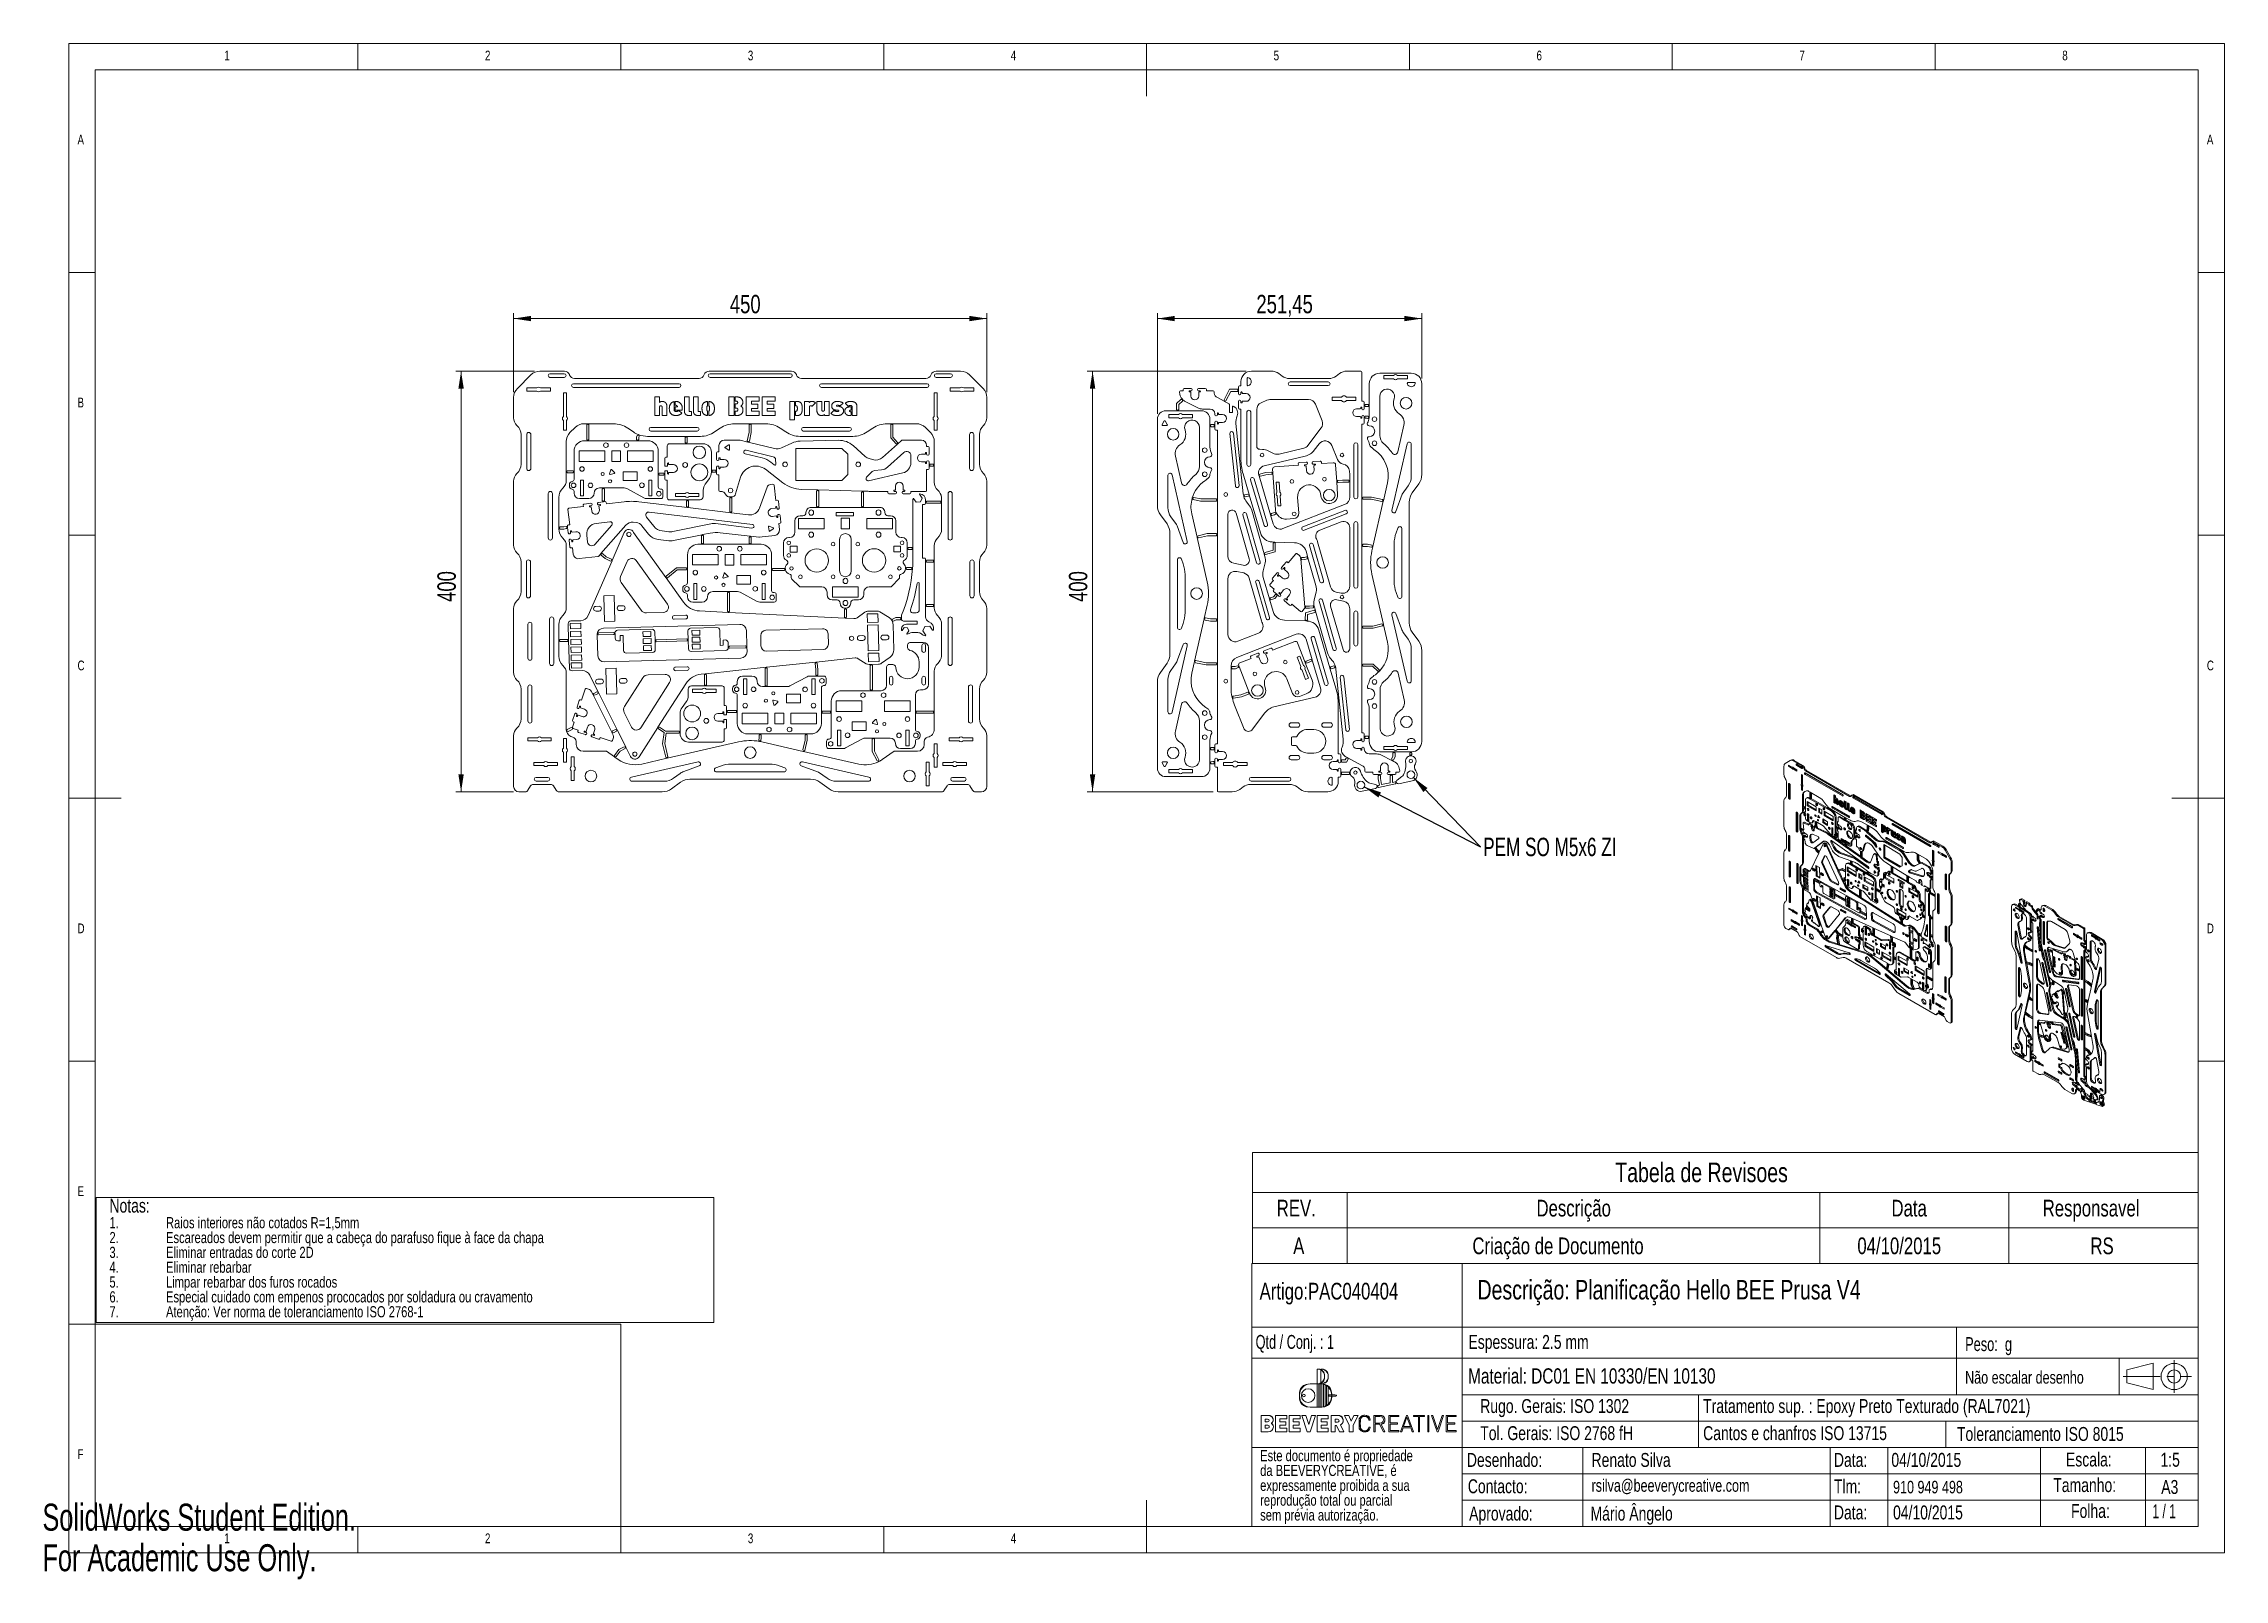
# Model space of a CAD drawing. Header units: millimetres. Extents: x 0 to 415, y 0 to 292.
import ezdxf

# ---------------------------------------------------------------- set-up
doc = ezdxf.new("R2010")
doc.units = ezdxf.units.MM
doc.linetypes.add('CENTERX2', pattern=[20.32, 12.7, -2.54, 2.54, -2.54])
doc.styles.add('SLDTEXTSTYLE0', font='TXT', dxfattribs={"width": 0.75})
doc.styles.add('SLDTEXTSTYLE1', font='TXT', dxfattribs={"width": 0.6875})
doc.styles.add('SLDTEXTSTYLE2', font='TXT', dxfattribs={"width": 0.65})
doc.styles.add('SLDTEXTSTYLE3', font='TXT', dxfattribs={"width": 0.683333})
doc.styles.add('SLDTEXTSTYLE4', font='TXT', dxfattribs={"width": 0.696429})
doc.styles.add('SLDTEXTSTYLE5', font='TXT', dxfattribs={"width": 0.7})
doc.dimstyles.new('SLDDIMSTYLE0', dxfattribs={"dimtxt": 3.5, "dimasz": 3.302, "dimexe": 0, "dimexo": 0.0625, "dimgap": 0.875, "dimtad": 1, "dimlfac": 5, "dimrnd": 1e-09, "dimzin": 12, "dimdsep": 46, "dimtxsty": 'SLDTEXTSTYLE0', "dimsah": 1, "dimcen": 0.09, "dimadec": 0, "dimazin": 3, "dimtfac": 1, "dimtofl": 0, "dimtmove": 0, "dimatfit": 3, "dimfxl": 1, "dimfrac": 2, "dimtolj": 1, "dimtzin": 12, "dimarcsym": 0})
doc.dimstyles.new('SLDDIMSTYLE1', dxfattribs={"dimtxt": 0.18, "dimasz": 3.302, "dimexe": 0, "dimexo": 0.0625, "dimgap": 0, "dimtad": 0, "dimtih": 1, "dimtoh": 1, "dimdec": 0, "dimrnd": 1e-09, "dimzin": 0, "dimdsep": 46, "dimtxsty": 'Standard', "dimsah": 1, "dimcen": 0.09, "dimadec": 0, "dimazin": 0, "dimtfac": 3.302, "dimtdec": 0, "dimtofl": 0, "dimtmove": 0, "dimatfit": 3, "dimfxl": 1, "dimfrac": 2, "dimtolj": 1, "dimtzin": 0, "dimarcsym": 0})

msp = doc.modelspace()

# ---------------------------------------------------------------- texts
at = {"color": 7, "linetype": 'Continuous', "lineweight": 0, "attachment_point": 1}
for s, insert, char_height, style in [('1', (34.5833, 290.668), 1.8521, 'SLDTEXTSTYLE0'), ('2', (84.1667, 290.668), 1.8521, 'SLDTEXTSTYLE0'), ('3', (134.1667, 290.668), 1.8521, 'SLDTEXTSTYLE0'), ('4', (184.1667, 290.668), 1.8521, 'SLDTEXTSTYLE0'), ('5', (234.1667, 290.668), 1.8521, 'SLDTEXTSTYLE0'), ('6', (284.1667, 290.668), 1.8521, 'SLDTEXTSTYLE0'), ('7', (334.1667, 290.668), 1.8521, 'SLDTEXTSTYLE0'), ('8', (384.1667, 290.668), 1.8521, 'SLDTEXTSTYLE0'), ('A', (6.6667, 274.668), 1.8521, 'SLDTEXTSTYLE0'), ('A', (411.6667, 274.668), 1.8521, 'SLDTEXTSTYLE0'), ('B', (6.6667, 224.668), 1.8521, 'SLDTEXTSTYLE0'), ('C', (6.6667, 174.668), 1.8521, 'SLDTEXTSTYLE0'), ('C', (411.6667, 174.668), 1.8521, 'SLDTEXTSTYLE0'), ('D', (6.6667, 124.668), 1.8521, 'SLDTEXTSTYLE0'), ('D', (411.6667, 124.668), 1.8521, 'SLDTEXTSTYLE0'), ('E', (6.6667, 74.668), 1.8521, 'SLDTEXTSTYLE0'), ('Artigo:PAC040404', (231.5015, 56.3344), 3.175, 'SLDTEXTSTYLE0'), ('Descrição: Planificação Hello BEE Prusa V4', (272.9423, 56.8706), 3.704167, 'SLDTEXTSTYLE0'), ('Qtd / Conj. : 1', (230.7397, 46.4201), 2.645833, 'SLDTEXTSTYLE3'), ('Espessura: 2.5 mm', (271.2226, 46.4201), 2.645833, 'SLDTEXTSTYLE0'), ('Peso:  g', (365.6888, 46.0006), 2.64583, 'SLDTEXTSTYLE1'), ('Material: DC01 EN 10330/EN 10130', (271.16, 40.0753), 2.910417, 'SLDTEXTSTYLE0'), ('Não escalar desenho', (365.6888, 39.5392), 2.38125, 'SLDTEXTSTYLE0'), ('Rugo. Gerais: ISO 1302', (273.4641, 34.2232), 2.645833, 'SLDTEXTSTYLE0'), ('Tratamento sup. : Epoxy Preto Texturado (RAL7021)', (315.8604, 34.2232), 2.645833, 'SLDTEXTSTYLE0'), ('Tol. Gerais: ISO 2768 fH', (273.4641, 29.0689), 2.645833, 'SLDTEXTSTYLE0'), ('Cantos e chanfros ISO 13715', (315.8604, 29.0689), 2.645833, 'SLDTEXTSTYLE0'), ('Toleranciamento ISO 8015', (364.1356, 28.9147), 2.645833, 'SLDTEXTSTYLE0'), ('F', (6.6667, 24.668), 1.8521, 'SLDTEXTSTYLE0'), ('Desenhado:', (270.9209, 23.9734), 2.64583, 'SLDTEXTSTYLE0'), ('Renato Silva', (294.6333, 23.9734), 2.645833, 'SLDTEXTSTYLE0'), ('Data:', (340.7345, 23.9811), 2.64583, 'SLDTEXTSTYLE0'), ('04/10/2015', (351.661, 23.9811), 2.64583, 'SLDTEXTSTYLE0'), ('Escala:', (384.8755, 24.0555), 2.64583, 'SLDTEXTSTYLE0'), ('1:5', (402.8415, 24.0065), 2.64583, 'SLDTEXTSTYLE0'), ('Contacto:', (271.102, 18.9667), 2.64583, 'SLDTEXTSTYLE0'), ('rsilva@beeverycreative.com', (294.6333, 18.9784), 2.38125, 'SLDTEXTSTYLE0'), ('Tlm:', (340.7345, 18.9442), 2.64583, 'SLDTEXTSTYLE0'), ('910 949 498', (351.9816, 18.6761), 2.38125, 'SLDTEXTSTYLE0'), ('Tamanho:', (382.4578, 19.1926), 2.64583, 'SLDTEXTSTYLE0'), ('A3', (402.9917, 18.8337), 2.64583, 'SLDTEXTSTYLE0'), ('Aprovado:', (271.3574, 13.7771), 2.64583, 'SLDTEXTSTYLE0'), ('Mário Ângelo', (294.443, 13.7771), 2.645833, 'SLDTEXTSTYLE0'), ('Data:', (340.7345, 13.9919), 2.64583, 'SLDTEXTSTYLE0'), ('04/10/2015', (351.9816, 13.9919), 2.64583, 'SLDTEXTSTYLE0'), ('Folha:', (385.8344, 14.2748), 2.64583, 'SLDTEXTSTYLE0'), ('1 / 1', (401.3035, 14.2089), 2.64583, 'SLDTEXTSTYLE2'), ('1', (34.5833, 8.668), 1.8521, 'SLDTEXTSTYLE0'), ('2', (84.1667, 8.668), 1.8521, 'SLDTEXTSTYLE0'), ('3', (134.1667, 8.668), 1.8521, 'SLDTEXTSTYLE0'), ('4', (184.1667, 8.668), 1.8521, 'SLDTEXTSTYLE0')]:
    msp.add_mtext(s, dxfattribs=dict(at, insert=insert, char_height=char_height, style=style))
at = {"color": 7, "linetype": 'Continuous', "char_height": 5.1381, "attachment_point": 1, "style": 'SLDTEXTSTYLE5'}
for s, insert in [('SolidWorks Student Edition.', (0, 14.3305)), ('For Academic Use Only.', (0, 6.6234))]:
    msp.add_mtext(s, dxfattribs=dict(at, insert=insert))

# ---------------------------------------------------------------- blocks, each defined once
blk = doc.blocks.new('Block41')
at = {"color": 7, "linetype": 'Continuous', "lineweight": 0}
for p, q in [((115.85, 75.81), (114.52, 75.81)), ((115.85, 78.31), (125.85, 80.77)), ((115.85, 78.31), (115.85, 73.31)), ((125.85, 80.77), (125.85, 70.77)), ((125.85, 70.77), (115.85, 73.31))]:
    blk.add_line(p, q, dxfattribs=at)
at = {"color": 7, "linetype": 'CENTERX2', "lineweight": 0}
for p, q in [((115.85, 75.81), (140.45, 75.81)), ((133.85, 81.95), (133.85, 69.54))]:
    blk.add_line(p, q, dxfattribs=at)
at = {"color": 7, "linetype": 'Continuous', "lineweight": 0}
for radius in [5, 2.5]:
    blk.add_circle((133.85, 75.75), radius, dxfattribs=at)
blk = doc.blocks.new('Logo_2')
at = {"color": 179, "linetype": 'Continuous', "lineweight": 0}
for p, q in [((1032, 1012), (1269, 1012)), ((1032, 1012), (1269, 1012)), ((1183, 1013), (1183, 1328)), ((1183, 1013), (1183, 1328)), ((1217, 1012), (1183, 1012)), ((1183, 1012), (1183, 521)), ((1217, 521), (1217, 1012)), ((1269, 1012), (1250, 1012)), ((1250, 1012), (1250, 521)), ((1260, 1013), (1260, 1328)), ((1260, 1013), (1260, 1328)), ((1260, 1034), (1260, 1308)), ((1260, 1034), (1260, 1308)), ((1284, 522), (1284, 1012)), ((1317, 1006), (1317, 527)), ((1351, 538), (1351, 995)), ((1384, 977), (1384, 557)), ((1417, 584), (1417, 950)), ((1269, 521), (1032, 521)), ((1269, 521), (1032, 521)), ((1183, 521), (1217, 521)), ((1250, 521), (1269, 521)), ((1429, 753), (1429, 781)), ((1429, 781), (1555, 781)), ((1429, 753), (1429, 781)), ((1429, 781), (1555, 781)), ((1555, 753), (1429, 753)), ((1555, 753), (1429, 753)), ((1555, 781), (1555, 780)), ((1555, 781), (1555, 780)), ((1555, 753), (1555, 753)), ((1555, 753), (1555, 753)), ((142, 347), (0, 347)), ((0, 347), (0, 3)), ((142, 347), (0, 347)), ((0, 347), (0, 3)), ((0, 3), (150, 3)), ((0, 3), (150, 3)), ((85, 215), (85, 271)), ((85, 271), (137, 271)), ((85, 215), (85, 271)), ((85, 271), (137, 271)), ((137, 215), (85, 215)), ((137, 215), (85, 215)), ((85, 79), (85, 139)), ((85, 139), (142, 139)), ((85, 79), (85, 139)), ((85, 139), (142, 139)), ((142, 79), (85, 79)), ((142, 79), (85, 79)), ((540, 347), (306, 347)), ((306, 347), (306, 3)), ((540, 347), (306, 347)), ((306, 347), (306, 3)), ((306, 3), (540, 3)), ((306, 3), (540, 3)), ((391, 214), (391, 272)), ((391, 272), (540, 272)), ((391, 214), (391, 272)), ((391, 272), (540, 272)), ((518, 214), (391, 214)), ((518, 214), (391, 214)), ((391, 78), (391, 139)), ((391, 139), (518, 139)), ((391, 78), (391, 139)), ((391, 139), (518, 139)), ((540, 78), (391, 78)), ((540, 78), (391, 78)), ((518, 139), (518, 214)), ((518, 139), (518, 214)), ((540, 272), (540, 347)), ((540, 272), (540, 347)), ((540, 3), (540, 78)), ((540, 3), (540, 78)), ((824, 347), (590, 347)), ((590, 347), (590, 3)), ((824, 347), (590, 347)), ((590, 347), (590, 3)), ((590, 3), (824, 3)), ((590, 3), (824, 3)), ((675, 214), (675, 272)), ((675, 272), (824, 272)), ((675, 214), (675, 272)), ((675, 272), (824, 272)), ((802, 214), (675, 214)), ((802, 214), (675, 214)), ((675, 78), (675, 139)), ((675, 139), (802, 139)), ((675, 78), (675, 139)), ((675, 139), (802, 139)), ((824, 78), (675, 78)), ((824, 78), (675, 78)), ((802, 139), (802, 214)), ((802, 139), (802, 214)), ((824, 272), (824, 347)), ((824, 272), (824, 347)), ((824, 3), (824, 78)), ((824, 3), (824, 78)), ((946, 347), (859, 347)), ((859, 347), (972, 3)), ((946, 347), (859, 347)), ((859, 347), (972, 3)), ((1004, 155), (946, 347)), ((1004, 155), (946, 347)), ((972, 3), (1035, 3)), ((972, 3), (1035, 3)), ((1061, 347), (1004, 155)), ((1061, 347), (1004, 155)), ((1035, 3), (1149, 347)), ((1035, 3), (1149, 347)), ((1149, 347), (1061, 347)), ((1149, 347), (1061, 347)), ((1418, 347), (1184, 347)), ((1184, 347), (1184, 3)), ((1418, 347), (1184, 347)), ((1184, 347), (1184, 3)), ((1184, 3), (1418, 3)), ((1184, 3), (1418, 3)), ((1269, 214), (1269, 272)), ((1269, 272), (1418, 272)), ((1269, 214), (1269, 272)), ((1269, 272), (1418, 272)), ((1396, 214), (1269, 214)), ((1396, 214), (1269, 214)), ((1269, 78), (1269, 139)), ((1269, 139), (1396, 139)), ((1269, 78), (1269, 139)), ((1269, 139), (1396, 139)), ((1418, 78), (1269, 78)), ((1418, 78), (1269, 78)), ((1396, 139), (1396, 214)), ((1396, 139), (1396, 214)), ((1418, 272), (1418, 347)), ((1418, 272), (1418, 347)), ((1418, 3), (1418, 78)), ((1418, 3), (1418, 78)), ((1614, 347), (1478, 347)), ((1478, 347), (1478, 3)), ((1614, 347), (1478, 347)), ((1478, 347), (1478, 3)), ((1478, 3), (1562, 3)), ((1478, 3), (1562, 3)), ((1562, 202), (1562, 271)), ((1562, 271), (1610, 271)), ((1562, 202), (1562, 271)), ((1562, 271), (1610, 271)), ((1610, 202), (1562, 202)), ((1610, 202), (1562, 202)), ((1562, 3), (1562, 131)), ((1562, 131), (1591, 131)), ((1562, 3), (1562, 131)), ((1562, 131), (1591, 131)), ((1591, 131), (1652, 3)), ((1591, 131), (1652, 3)), ((1652, 3), (1750, 3)), ((1652, 3), (1750, 3)), ((1750, 3), (1675, 147)), ((1750, 3), (1675, 147)), ((1850, 347), (1758, 347)), ((1758, 347), (1862, 143)), ((1850, 347), (1758, 347)), ((1758, 347), (1862, 143)), ((1905, 223), (1850, 347)), ((1905, 223), (1850, 347)), ((1862, 143), (1862, 3)), ((1862, 143), (1862, 3)), ((1862, 3), (1947, 3)), ((1862, 3), (1947, 3)), ((1958, 347), (1905, 223)), ((1958, 347), (1905, 223)), ((1947, 143), (2051, 347)), ((1947, 143), (2051, 347)), ((1947, 3), (1947, 143)), ((1947, 3), (1947, 143)), ((2051, 347), (1958, 347)), ((2051, 347), (1958, 347)), ((2277, 249), (2303, 249)), ((2277, 249), (2303, 249)), ((2303, 101), (2278, 101)), ((2303, 101), (2278, 101)), ((2513, 347), (2382, 347)), ((2382, 347), (2382, 3)), ((2513, 347), (2382, 347)), ((2382, 347), (2382, 3)), ((2382, 3), (2409, 3)), ((2382, 3), (2409, 3)), ((2409, 185), (2409, 324)), ((2409, 324), (2510, 324)), ((2409, 185), (2409, 324)), ((2409, 324), (2510, 324)), ((2510, 185), (2409, 185)), ((2510, 185), (2409, 185)), ((2409, 3), (2409, 161)), ((2409, 161), (2503, 161)), ((2409, 3), (2409, 161)), ((2409, 161), (2503, 161)), ((2503, 161), (2585, 3)), ((2503, 161), (2585, 3)), ((2616, 3), (2533, 162)), ((2616, 3), (2533, 162)), ((2585, 3), (2616, 3)), ((2585, 3), (2616, 3)), ((2909, 347), (2700, 347)), ((2700, 347), (2700, 3)), ((2909, 347), (2700, 347)), ((2700, 347), (2700, 3)), ((2700, 3), (2909, 3)), ((2700, 3), (2909, 3)), ((2726, 188), (2726, 324)), ((2726, 324), (2909, 324)), ((2726, 188), (2726, 324)), ((2726, 324), (2909, 324)), ((2882, 188), (2726, 188)), ((2882, 188), (2726, 188)), ((2726, 26), (2726, 165)), ((2726, 165), (2882, 165)), ((2726, 26), (2726, 165)), ((2726, 165), (2882, 165)), ((2909, 26), (2726, 26)), ((2909, 26), (2726, 26)), ((2882, 165), (2882, 188)), ((2882, 165), (2882, 188)), ((2909, 324), (2909, 347)), ((2909, 324), (2909, 347)), ((2909, 3), (2909, 26)), ((2909, 3), (2909, 26)), ((3070, 347), (2943, 3)), ((3070, 347), (2943, 3)), ((2943, 3), (2971, 3)), ((2943, 3), (2971, 3)), ((2971, 3), (3001, 87)), ((2971, 3), (3001, 87)), ((3001, 87), (3161, 87)), ((3001, 87), (3161, 87)), ((3009, 110), (3081, 312)), ((3009, 110), (3081, 312)), ((3153, 110), (3009, 110)), ((3153, 110), (3009, 110)), ((3093, 347), (3070, 347)), ((3093, 347), (3070, 347)), ((3081, 312), (3153, 110)), ((3081, 312), (3153, 110)), ((3219, 3), (3093, 347)), ((3219, 3), (3093, 347)), ((3161, 87), (3191, 3)), ((3161, 87), (3191, 3)), ((3191, 3), (3219, 3)), ((3191, 3), (3219, 3)), ((3451, 347), (3220, 347)), ((3220, 347), (3220, 324)), ((3451, 347), (3220, 347)), ((3220, 347), (3220, 324)), ((3220, 324), (3322, 324)), ((3220, 324), (3322, 324)), ((3322, 324), (3322, 3)), ((3322, 324), (3322, 3)), ((3322, 3), (3348, 3)), ((3322, 3), (3348, 3)), ((3348, 3), (3348, 324)), ((3348, 324), (3451, 324)), ((3348, 3), (3348, 324)), ((3348, 324), (3451, 324)), ((3451, 324), (3451, 347)), ((3451, 324), (3451, 347)), ((3545, 347), (3519, 347)), ((3519, 347), (3519, 3)), ((3545, 347), (3519, 347)), ((3519, 347), (3519, 3)), ((3519, 3), (3545, 3)), ((3519, 3), (3545, 3)), ((3545, 3), (3545, 347)), ((3545, 3), (3545, 347)), ((3630, 347), (3603, 347)), ((3603, 347), (3716, 3)), ((3630, 347), (3603, 347)), ((3603, 347), (3716, 3)), ((3727, 49), (3630, 347)), ((3727, 49), (3630, 347)), ((3716, 3), (3738, 3)), ((3716, 3), (3738, 3)), ((3824, 347), (3727, 49)), ((3824, 347), (3727, 49)), ((3738, 3), (3851, 347)), ((3738, 3), (3851, 347)), ((3851, 347), (3824, 347)), ((3851, 347), (3824, 347)), ((4118, 347), (3909, 347)), ((3909, 347), (3909, 3)), ((4118, 347), (3909, 347)), ((3909, 347), (3909, 3)), ((3909, 3), (4118, 3)), ((3909, 3), (4118, 3)), ((3935, 188), (3935, 324)), ((3935, 324), (4118, 324)), ((3935, 188), (3935, 324)), ((3935, 324), (4118, 324)), ((4091, 188), (3935, 188)), ((4091, 188), (3935, 188)), ((3935, 26), (3935, 165)), ((3935, 165), (4091, 165)), ((3935, 26), (3935, 165)), ((3935, 165), (4091, 165)), ((4118, 26), (3935, 26)), ((4118, 26), (3935, 26)), ((4091, 165), (4091, 188)), ((4091, 165), (4091, 188)), ((4118, 324), (4118, 347)), ((4118, 324), (4118, 347)), ((4118, 3), (4118, 26)), ((4118, 3), (4118, 26))]:
    blk.add_line(p, q, dxfattribs=at)
for points in [[(809, 767), (809, 902), (909, 1012), (1032, 1012)], [(1032, 521), (909, 521), (809, 631), (809, 767), (809, 902), (909, 1012), (1032, 1012)], [(1183, 1328), (1270, 1328), (1341, 1258), (1341, 1171)], [(1183, 1328), (1270, 1328), (1341, 1258), (1341, 1171), (1341, 1084), (1270, 1013), (1183, 1013)], [(1341, 1171), (1341, 1084), (1270, 1013), (1183, 1013)], [(1260, 1328), (1347, 1328), (1418, 1258), (1418, 1171)], [(1260, 1328), (1347, 1328), (1418, 1258), (1418, 1171), (1418, 1084), (1347, 1013), (1260, 1013)], [(1260, 1308), (1308, 1281), (1341, 1230), (1341, 1171)], [(1260, 1308), (1308, 1281), (1341, 1230), (1341, 1171), (1341, 1112), (1308, 1061), (1260, 1034)], [(1418, 1171), (1418, 1084), (1347, 1013), (1260, 1013)], [(1341, 1171), (1341, 1112), (1308, 1061), (1260, 1034)], [(1269, 1012), (1392, 1012), (1492, 902), (1492, 767)], [(1269, 1012), (1392, 1012), (1492, 902), (1492, 767), (1492, 631), (1392, 521), (1269, 521)], [(1284, 1012), (1279, 1012), (1274, 1012), (1269, 1012)], [(1351, 995), (1340, 1000), (1329, 1004), (1317, 1006)], [(1417, 950), (1407, 960), (1396, 969), (1384, 977)], [(1032, 521), (909, 521), (809, 631), (809, 767)], [(1492, 767), (1492, 631), (1392, 521), (1269, 521)], [(1269, 521), (1274, 521), (1279, 522), (1284, 522)], [(1317, 527), (1329, 530), (1340, 534), (1351, 538)], [(1384, 557), (1396, 565), (1407, 574), (1417, 584)], [(1555, 780), (1578, 779), (1594, 773), (1594, 767)], [(1555, 780), (1578, 779), (1594, 773), (1594, 767), (1594, 760), (1578, 755), (1555, 753)], [(1594, 767), (1594, 760), (1578, 755), (1555, 753)], [(137, 271), (161, 271), (168, 257), (168, 243)], [(137, 271), (161, 271), (168, 257), (168, 243)], [(168, 243), (168, 230), (161, 215), (137, 215)], [(168, 243), (168, 230), (161, 215), (137, 215)], [(252, 247), (252, 307), (214, 347), (142, 347)], [(257, 104), (257, 153), (228, 171), (215, 179), (225, 187), (252, 208), (252, 247), (252, 307), (214, 347), (142, 347)], [(142, 139), (165, 139), (172, 124), (172, 109)], [(142, 139), (165, 139), (172, 124), (172, 109)], [(172, 109), (172, 95), (165, 79), (142, 79)], [(172, 109), (172, 95), (165, 79), (142, 79)], [(150, 3), (211, 3), (257, 39), (257, 104)], [(150, 3), (211, 3), (257, 39), (257, 104)], [(215, 179), (225, 187), (252, 208), (252, 247)], [(257, 104), (257, 153), (228, 171), (215, 179)], [(1610, 271), (1633, 271), (1647, 254), (1647, 236)], [(1610, 271), (1633, 271), (1647, 254), (1647, 236)], [(1647, 236), (1647, 218), (1633, 202), (1610, 202)], [(1647, 236), (1647, 218), (1633, 202), (1610, 202)], [(1732, 236), (1732, 293), (1691, 347), (1614, 347)], [(1675, 147), (1703, 160), (1732, 190), (1732, 236), (1732, 293), (1691, 347), (1614, 347)], [(1675, 147), (1703, 160), (1732, 190), (1732, 236)], [(2303, 249), (2292, 312), (2248, 350), (2186, 350), (2154, 350), (2123, 337), (2100, 315), (2069, 283), (2068, 253), (2068, 175), (2068, 97), (2069, 67), (2100, 35), (2123, 13), (2154, 0), (2186, 0), (2247, 0), (2292, 38), (2303, 101)], [(2100, 315), (2069, 283), (2068, 253), (2068, 175)], [(2068, 175), (2068, 97), (2069, 67), (2100, 35)], [(2278, 101), (2268, 53), (2233, 23), (2186, 23), (2162, 23), (2139, 32), (2121, 50), (2097, 74), (2095, 101), (2095, 175), (2095, 249), (2097, 275), (2121, 300), (2139, 318), (2162, 327), (2186, 327), (2233, 327), (2267, 297), (2277, 249)], [(2095, 175), (2095, 249), (2097, 275), (2121, 300)], [(2121, 50), (2097, 74), (2095, 101), (2095, 175)], [(2186, 350), (2154, 350), (2123, 337), (2100, 315)], [(2100, 35), (2123, 13), (2154, 0), (2186, 0)], [(2121, 300), (2139, 318), (2162, 327), (2186, 327)], [(2186, 23), (2162, 23), (2139, 32), (2121, 50)], [(2303, 249), (2292, 312), (2248, 350), (2186, 350)], [(2186, 327), (2233, 327), (2267, 297), (2277, 249)], [(2278, 101), (2268, 53), (2233, 23), (2186, 23)], [(2186, 0), (2247, 0), (2292, 38), (2303, 101)], [(2510, 324), (2554, 324), (2586, 302), (2586, 254)], [(2510, 324), (2554, 324), (2586, 302), (2586, 254)], [(2586, 254), (2586, 207), (2554, 185), (2510, 185)], [(2586, 254), (2586, 207), (2554, 185), (2510, 185)], [(2612, 255), (2612, 315), (2569, 347), (2513, 347)], [(2533, 162), (2581, 170), (2612, 203), (2612, 255), (2612, 315), (2569, 347), (2513, 347)], [(2533, 162), (2581, 170), (2612, 203), (2612, 255)]]:
    blk.add_open_spline(points, degree=3, dxfattribs=at)
for points, knots in [([(849, 767), (849, 846), (913, 911), (993, 911), (1073, 911), (1137, 846), (1137, 767)], [0, 0, 0, 0, 1, 1, 1, 2, 2, 2, 2]), ([(849, 767), (849, 846), (913, 911), (993, 911), (1073, 911), (1137, 846), (1137, 767)], [0, 0, 0, 0, 1, 1, 1, 2, 2, 2, 2]), ([(1137, 767), (1137, 687), (1073, 623), (993, 623), (913, 623), (849, 687), (849, 767)], [2, 2, 2, 2, 3, 3, 3, 4, 4, 4, 4]), ([(1137, 767), (1137, 687), (1073, 623), (993, 623), (913, 623), (849, 687), (849, 767)], [2, 2, 2, 2, 3, 3, 3, 4, 4, 4, 4]), ([(872, 767), (872, 782), (885, 794), (900, 794), (915, 794), (928, 782), (928, 767)], [0, 0, 0, 0, 1, 1, 1, 2, 2, 2, 2]), ([(872, 767), (872, 782), (885, 794), (900, 794), (915, 794), (928, 782), (928, 767)], [0, 0, 0, 0, 1, 1, 1, 2, 2, 2, 2]), ([(928, 767), (928, 752), (915, 739), (900, 739), (885, 739), (872, 752), (872, 767)], [2, 2, 2, 2, 3, 3, 3, 4, 4, 4, 4]), ([(928, 767), (928, 752), (915, 739), (900, 739), (885, 739), (872, 752), (872, 767)], [2, 2, 2, 2, 3, 3, 3, 4, 4, 4, 4])]:
    blk.add_open_spline(points, degree=3, knots=knots, dxfattribs=at)
blk = doc.blocks.new('SW_NOTE_0')
at = {"color": 0, "linetype": 'Continuous', "lineweight": 0}
for p, q in [((-2.55, -20.13), (-2.55, 3.64)), ((-2.55, 3.64), (114.96, 3.64)), ((114.96, 3.64), (114.96, -20.13)), ((114.96, -20.13), (-2.55, -20.13))]:
    blk.add_line(p, q, dxfattribs=at)
at = {"color": 0, "linetype": 'Continuous', "lineweight": 0, "attachment_point": 1, "style": 'SLDTEXTSTYLE0'}
for s, insert, char_height in [('Notas:', (0, 3.41), 2.646), ('Raios interiores não cotados R=1,5mm', (10.76, -0.09), 2.1167), ('2.', (0, -2.92), 2.117), ('1.', (0, -0.09), 2.117), ('Escareados devem permitir que a cabeça do parafuso fique à face da chapa', (10.76, -2.92), 2.1167), ('3.', (0, -5.74), 2.117), ('Eliminar entradas do corte 2D', (10.76, -5.74), 2.1167), ('4.', (0, -8.56), 2.117), ('5.', (0, -11.38), 2.117), ('Eliminar rebarbar', (10.76, -8.56), 2.1167), ('Limpar rebarbar dos furos rocados', (10.76, -11.38), 2.1167), ('6.', (0, -14.2), 2.117), ('Especial cuidado com empenos prococados por soldadura ou cravamento', (10.76, -14.2), 2.1167), ('7.', (0, -17.03), 2.117), ('Atenção: Ver norma de toleranciamento ISO 2768-1', (10.76, -17.03), 2.1167)]:
    blk.add_mtext(s, dxfattribs=dict(at, insert=insert, char_height=char_height))
blk = doc.blocks.new('SW_NOTE_1')
at = {"color": 0, "linetype": 'Continuous', "lineweight": 0, "char_height": 2.1167, "attachment_point": 1, "style": 'SLDTEXTSTYLE0'}
for s, insert in [('da BEEVERYCREATIVE, é', (0, -0.09)), ('Este documento é propriedade', (0, 2.73)), ('expressamente proibida a sua', (0, -2.92)), ('reprodução total ou parcial', (0, -5.74)), ('sem prévia autorização.', (0, -8.56))]:
    blk.add_mtext(s, dxfattribs=dict(at, insert=insert))
blk = doc.blocks.new('SW_TABLEANNOTATION_0')
at = {"color": 0, "linetype": 'Continuous', "lineweight": 0}
for p, q in [((0, 0), (0, -21.14)), ((179.83, 0), (0, 0)), ((179.83, -21.14), (179.83, 0)), ((0, -7.6), (179.83, -7.6)), ((17.98, -7.6), (17.98, -14.37)), ((107.9, -7.6), (107.9, -14.37)), ((143.86, -7.6), (143.86, -14.37)), ((0, -14.37), (179.83, -14.37)), ((17.98, -14.37), (17.98, -21.14)), ((107.9, -14.37), (107.9, -21.14)), ((143.86, -14.37), (143.86, -21.14)), ((0, -21.14), (179.83, -21.14))]:
    blk.add_line(p, q, dxfattribs=at)
at = {"color": 0, "linetype": 'Continuous', "lineweight": 0, "attachment_point": 1, "style": 'SLDTEXTSTYLE0'}
for s, insert, char_height in [('Tabela de Revisoes', (68.97, -1.95), 3.7042), ('REV.', (4.58, -9.01), 3.175), ('Descrição', (53.99, -9.01), 3.175), ('Data', (121.51, -9.01), 3.175), ('Responsavel', (150.27, -9.01), 3.175), ('A', (7.72, -16.18), 3.17), ('Criação de Documento', (41.8, -16.18), 3.175), ('04/10/2015', (115.02, -16.18), 3.175), ('RS', (159.35, -16.18), 3.175)]:
    blk.add_mtext(s, dxfattribs=dict(at, insert=insert, char_height=char_height))
blk = doc.blocks.new('_D')
at = {"color": 7, "linetype": 'Continuous', "lineweight": 0}
for p, q in [((93.61, 229.71), (78.62, 229.71)), ((79.62, 229.71), (79.62, 149.71)), ((89.62, 149.71), (78.62, 149.71))]:
    blk.add_line(p, q, dxfattribs=at)
for points in [[(79.62, 229.71), (79.11, 226.41), (80.13, 226.41)], [(79.62, 149.71), (80.13, 153.02), (79.11, 153.02)]]:
    blk.add_solid(points, dxfattribs=at)
at = {"color": 7, "linetype": 'Continuous', "lineweight": 0, "insert": (75.11, 185.83), "char_height": 3.5, "attachment_point": 1, "rotation": 90, "style": 'SLDTEXTSTYLE0'}
blk.add_mtext('400', dxfattribs=at)
blk = doc.blocks.new('_D_1')
at = {"color": 7, "linetype": 'Continuous', "lineweight": 0}
for p, q in [((89.62, 225.72), (89.62, 240.71)), ((179.62, 225.72), (179.62, 240.71)), ((89.62, 239.71), (179.62, 239.71))]:
    blk.add_line(p, q, dxfattribs=at)
for points in [[(89.62, 239.71), (92.92, 239.21), (92.92, 240.22)], [(179.62, 239.71), (176.32, 240.22), (176.32, 239.21)]]:
    blk.add_solid(points, dxfattribs=at)
at = {"color": 7, "linetype": 'Continuous', "lineweight": 0, "insert": (130.74, 244.22), "char_height": 3.5, "attachment_point": 1, "style": 'SLDTEXTSTYLE0'}
blk.add_mtext('450', dxfattribs=at)
blk = doc.blocks.new('_D_2')
at = {"color": 7, "linetype": 'Continuous', "lineweight": 0}
for p, q in [((212.06, 221.59), (212.06, 240.71)), ((262.35, 228.31), (262.35, 240.71)), ((212.06, 239.71), (262.35, 239.71))]:
    blk.add_line(p, q, dxfattribs=at)
for points in [[(212.06, 239.71), (215.36, 239.21), (215.36, 240.22)], [(262.35, 239.71), (259.05, 240.22), (259.05, 239.21)]]:
    blk.add_solid(points, dxfattribs=at)
at = {"color": 7, "linetype": 'Continuous', "lineweight": 0, "insert": (230.89, 244.22), "char_height": 3.5, "attachment_point": 1, "style": 'SLDTEXTSTYLE0'}
blk.add_mtext('251,45', dxfattribs=at)
blk = doc.blocks.new('_D_3')
at = {"color": 7, "linetype": 'Continuous', "lineweight": 0}
for p, q in [((228.95, 229.71), (198.73, 229.71)), ((199.73, 229.71), (199.73, 149.71)), ((222.66, 149.71), (198.73, 149.71))]:
    blk.add_line(p, q, dxfattribs=at)
for points in [[(199.73, 229.71), (199.22, 226.41), (200.24, 226.41)], [(199.73, 149.71), (200.24, 153.02), (199.22, 153.02)]]:
    blk.add_solid(points, dxfattribs=at)
at = {"color": 7, "linetype": 'Continuous', "lineweight": 0, "insert": (195.22, 185.83), "char_height": 3.5, "attachment_point": 1, "rotation": 90, "style": 'SLDTEXTSTYLE0'}
blk.add_mtext('400', dxfattribs=at)
blk = doc.blocks.new('SW_NOTE_2')
at = {"color": 0, "linetype": 'Continuous', "lineweight": 0, "insert": (0.53, 1.74), "char_height": 3.5, "attachment_point": 1, "style": 'SLDTEXTSTYLE4'}
blk.add_mtext('PEM SO M5x6 ZI', dxfattribs=at)
blk = doc.blocks.new('SW_NOTE_3')
at = {"color": 0, "linetype": 'Continuous', "lineweight": 0, "insert": (0.52, 1.74), "char_height": 3.5, "attachment_point": 1, "style": 'SLDTEXTSTYLE4'}
blk.add_mtext('PEM SO M5x6 ZI', dxfattribs=at)

# ---------------------------------------------------------------- dimensions: what is measured, and where the dimension line sits
at = {"color": 7, "linetype": 'Continuous', "lineweight": 0}
for base, p1, p2, picture, middle in [((179.6187, 239.7132), (89.6187, 224.7191), (179.6187, 224.7191), '_D_1', (134.6187, 239.7132)), ((262.3514, 239.7132), (212.0613, 220.5923), (262.3514, 227.3132), '_D_2', (237.9977, 239.7132))]:
    dim = msp.add_linear_dim(base=base, p1=p1, p2=p2, dimstyle='SLDDIMSTYLE0', dxfattribs=at)
    dim.commit()
    dim.dimension.update_dxf_attribs({"geometry": picture, "text_midpoint": middle, "dimtype": 160})
for base, p1, p2, picture, middle in [((79.6187, 149.7132), (94.6128, 229.7132), (90.6187, 149.7132), '_D', (79.6187, 189.7132)), ((199.7301, 149.7132), (229.9514, 229.7132), (223.6613, 149.7132), '_D_3', (199.7301, 189.7132))]:
    dim = msp.add_linear_dim(base=base, p1=p1, p2=p2, angle=90, dimstyle='SLDDIMSTYLE0', dxfattribs=at)
    dim.commit()
    dim.dimension.update_dxf_attribs({"geometry": picture, "text_midpoint": middle, "dimtype": 160})

# ---------------------------------------------------------------- linework, layer by layer
at = {"color": 7, "linetype": 'Continuous', "lineweight": 0}
for p, q in [((415, 292), (5, 292)), ((5, 292), (5, 5)), ((60, 287), (60, 292)), ((110, 292), (110, 287)), ((160, 287), (160, 292)), ((210, 292), (210, 282)), ((260, 287), (260, 292)), ((310, 292), (310, 287)), ((360, 287), (360, 292)), ((415, 5), (415, 292)), ((410, 287), (10, 287)), ((10, 287), (10, 10)), ((410, 287), (410, 60)), ((10, 248.5), (5, 248.5)), ((415, 248.5), (410, 248.5)), ((5, 198.5), (10, 198.5)), ((410, 198.5), (415, 198.5)), ((5, 148.5), (15, 148.5)), ((415, 148.5), (405, 148.5)), ((5, 98.5), (10, 98.5)), ((410, 98.5), (415, 98.5)), ((230, 60), (410, 60)), ((230, 60), (230, 10)), ((270, 60), (270, 47.9039)), ((410, 60), (410, 10)), ((10, 48.5), (5, 48.5)), ((10, 48.5), (110, 48.5)), ((110, 48.5), (110, 10)), ((270, 47.9039), (230, 47.9039)), ((270, 47.9039), (270, 25)), ((410, 47.9039), (270, 47.9039)), ((364.0537, 47.9039), (364.0537, 35)), ((270, 42), (230, 42)), ((410, 42), (270, 42)), ((364.0537, 42), (364.0537, 35)), ((395, 42), (395, 35)), ((410, 35), (270, 35)), ((315, 35), (315, 30)), ((380, 30), (270, 30)), ((315, 30), (315, 25)), ((362, 30), (362, 25)), ((410, 30), (380, 30)), ((270, 25), (230, 25)), ((270, 25), (270, 10)), ((380, 25), (270, 25)), ((293, 25), (293, 10)), ((340, 25), (340, 10)), ((351, 25), (351, 10)), ((400, 25), (380, 25)), ((380, 25), (380, 10)), ((400, 25), (400, 10)), ((410, 25), (400, 25)), ((380, 20), (270, 20)), ((400, 20), (380, 20)), ((410, 20), (400, 20)), ((210, 5), (210, 15)), ((380, 15), (270, 15)), ((400, 15), (380, 15)), ((410, 15), (400, 15)), ((10, 10), (230, 10)), ((60, 5), (60, 10)), ((110, 10), (110, 5)), ((160, 5), (160, 10)), ((230, 10), (410, 10)), ((5, 5), (415, 5))]:
    msp.add_line(p, q, dxfattribs=at)
at = {"color": 7, "linetype": 'Continuous', "lineweight": 15}
for p, q in [((92.9157, 229.0103), (90.3216, 226.4162)), ((99.2848, 229.7132), (94.6128, 229.7132)), ((99.2522, 229.2132), (96.5309, 229.2132)), ((96.5309, 228.5132), (99.2522, 228.5132)), ((100.2235, 229.0579), (100.2563, 228.9685)), ((101.1951, 228.3132), (124.8735, 228.3132)), ((125.8122, 228.9685), (125.845, 229.0579)), ((142.4537, 229.7132), (126.7837, 229.7132)), ((142.2557, 229.2132), (126.9816, 229.2132)), ((126.9816, 228.5132), (142.2557, 228.5132)), ((143.3924, 229.0579), (143.4252, 228.9685)), ((144.3639, 228.3132), (168.0423, 228.3132)), ((168.981, 228.9685), (169.0139, 229.0579)), ((174.6246, 229.7132), (169.9526, 229.7132)), ((172.7065, 229.2132), (169.9852, 229.2132)), ((169.9852, 228.5132), (172.7065, 228.5132)), ((178.9157, 226.4162), (176.3216, 229.0103)), ((229.1116, 228.2789), (229.1116, 227.1475)), ((233.7298, 229.7132), (229.9514, 229.7132)), ((235.1493, 229.2484), (235.7906, 228.778)), ((237.2101, 228.3132), (244.6384, 228.3132)), ((246.0579, 228.778), (246.6992, 229.2484)), ((250.7514, 229.7132), (248.1187, 229.7132)), ((250.9514, 224.0132), (250.9514, 229.5132)), ((260.3514, 229.3132), (254.3514, 229.3132)), ((256.9689, 228.8532), (255.1014, 228.8532)), ((255.1014, 228.8532), (255.1014, 228.2732)), ((255.1014, 228.2732), (256.9689, 228.2732)), ((259.6014, 228.8532), (257.7338, 228.8532)), ((257.7338, 228.2732), (259.6014, 228.2732)), ((259.6014, 228.2732), (259.6014, 228.8532)), ((89.6187, 224.7191), (89.6187, 220.8547)), ((92.1187, 226.5112), (94.0146, 226.5112)), ((92.1187, 226.5112), (92.1187, 225.9312)), ((92.1187, 225.9312), (94.0146, 225.9312)), ((94.7028, 226.5112), (96.5987, 226.5112)), ((94.7028, 225.9312), (96.5987, 225.9312)), ((96.5987, 226.5112), (96.5987, 225.9312)), ((99.6587, 225.6032), (99.0787, 225.6032)), ((99.0787, 225.6032), (99.0787, 221.0957)), ((99.6587, 221.0957), (99.6587, 225.6032)), ((121.0863, 227.3132), (100.9822, 227.3132)), ((100.9822, 226.6132), (121.0863, 226.6132)), ((116.462, 224.811), (117.3689, 224.811)), ((116.462, 221.274), (116.462, 224.811)), ((117.3689, 224.811), (117.3689, 223.739)), ((122.0849, 224.811), (122.9918, 224.811)), ((122.0849, 222.0888), (122.0849, 224.811)), ((122.9918, 224.811), (122.9918, 222.1582)), ((123.8081, 224.811), (124.715, 224.811)), ((123.8081, 222.0888), (123.8081, 224.811)), ((124.715, 224.811), (124.715, 222.1582)), ((130.5646, 221.274), (130.5646, 224.811)), ((130.5646, 224.811), (131.5623, 224.811)), ((131.5623, 224.811), (131.5623, 221.274)), ((131.7623, 224.811), (132.0285, 224.811)), ((131.7623, 223.9947), (131.7623, 224.811)), ((131.9824, 223.9947), (131.7623, 223.9947)), ((133.8296, 224.811), (136.2924, 224.811)), ((133.8296, 221.274), (133.8296, 224.811)), ((134.8272, 223.9947), (134.8272, 223.4506)), ((136.2924, 223.9947), (134.8272, 223.9947)), ((136.2924, 224.811), (136.2924, 223.9947)), ((136.8678, 224.811), (139.3306, 224.811)), ((136.8678, 221.274), (136.8678, 224.811)), ((137.8654, 223.9947), (137.8654, 223.4506)), ((139.3306, 223.9947), (137.8654, 223.9947)), ((139.3306, 224.811), (139.3306, 223.9947)), ((168.2551, 227.3132), (148.1511, 227.3132)), ((148.1511, 226.6132), (168.2551, 226.6132)), ((170.1587, 225.6032), (169.5787, 225.6032)), ((169.5787, 225.6032), (169.5787, 221.0957)), ((170.1587, 221.0957), (170.1587, 225.6032)), ((174.5346, 226.5112), (172.6387, 226.5112)), ((172.6387, 226.5112), (172.6387, 225.9312)), ((174.5346, 225.9312), (172.6387, 225.9312)), ((177.1187, 226.5112), (175.2228, 226.5112)), ((177.1187, 225.9312), (175.2228, 225.9312)), ((177.1187, 226.5112), (177.1187, 225.9312)), ((179.6187, 220.8547), (179.6187, 224.7191)), ((215.7074, 223.5336), (216.5254, 224.3211)), ((216.1074, 223.3635), (216.8028, 224.0329)), ((216.2613, 225.7712), (216.2613, 225.7388)), ((216.4613, 225.9712), (216.9713, 225.9712)), ((216.7658, 224.3165), (216.5254, 224.3211)), ((216.7658, 224.3165), (216.766, 224.3163)), ((216.812, 224.3606), (216.766, 224.3163)), ((216.8028, 224.0329), (216.8074, 224.2728)), ((216.854, 224.3177), (216.8074, 224.2728)), ((216.9713, 225.9712), (216.9713, 226.2312)), ((218.4513, 226.4312), (217.1713, 226.4312)), ((218.2113, 225.7712), (218.3313, 225.7712)), ((218.2213, 225.9712), (218.4513, 225.9712)), ((218.4313, 225.6712), (218.4313, 224.9712)), ((218.6513, 226.1712), (218.6513, 226.2312)), ((219.6913, 226.1712), (219.6913, 226.2312)), ((221.1713, 226.4312), (219.8913, 226.4312)), ((219.8913, 225.9712), (220.1213, 225.9712)), ((219.9113, 225.6712), (219.9113, 224.9712)), ((220.0113, 225.7712), (220.1313, 225.7712)), ((221.3713, 225.9712), (221.3713, 226.2312)), ((221.3713, 225.9712), (222.6813, 225.9712)), ((222.8813, 225.5544), (222.8813, 225.7712)), ((224.7779, 223.9884), (223.4613, 224.7132)), ((224.7305, 224.264), (225.7849, 226.2732)), ((224.7305, 224.264), (224.802, 224.0344)), ((224.803, 224.034), (224.7779, 223.9884)), ((224.803, 224.034), (224.802, 224.0344)), ((224.8566, 224.007), (224.8305, 223.9595)), ((224.8566, 224.007), (225.0847, 224.0781)), ((225.0847, 224.0781), (226.0267, 225.8732)), ((225.7849, 226.2732), (227.2681, 226.2732)), ((226.0267, 225.8732), (227.2681, 225.8732)), ((227.4381, 226.1032), (227.2681, 226.2732)), ((227.2681, 225.8732), (227.4381, 226.0432)), ((227.4914, 226.1032), (227.4381, 226.1032)), ((227.4914, 226.0432), (227.4381, 226.0432)), ((227.4914, 226.7132), (227.4914, 226.1032)), ((227.4914, 226.0432), (227.4914, 225.4332)), ((227.4914, 223.9932), (227.4914, 222.7132)), ((227.9514, 226.9132), (227.6914, 226.9132)), ((227.6914, 225.2332), (227.7514, 225.2332)), ((227.7514, 224.1932), (227.6914, 224.1932)), ((227.9514, 227.7132), (227.9514, 226.9132)), ((227.9514, 225.4332), (227.9514, 225.6632)), ((227.9514, 223.7632), (227.9514, 223.9932)), ((228.1514, 225.6732), (228.1514, 225.5532)), ((228.2514, 225.4532), (228.9514, 225.4532)), ((231.7787, 223.6965), (232.8814, 224.1908)), ((233.454, 224.3132), (240.8064, 224.3132)), ((244.5409, 227.6632), (237.3076, 227.6632)), ((237.3076, 226.9632), (244.5409, 226.9632)), ((247.0723, 224.7352), (245.3014, 224.7352)), ((245.3014, 224.7352), (245.3014, 224.1552)), ((245.3014, 224.1552), (247.0723, 224.1552)), ((249.8014, 224.7352), (248.0304, 224.7352)), ((248.0304, 224.1552), (249.8014, 224.1552)), ((249.8014, 224.1552), (249.8014, 224.7352)), ((251.2113, 224.0132), (250.9514, 224.0132)), ((252.3514, 227.3132), (252.3514, 223.2031)), ((254.3514, 224.9005), (254.3514, 217.5033)), ((260.917, 227.556), (259.7857, 227.556)), ((262.3513, 210.0498), (262.3513, 227.3132)), ((99.0787, 220.3307), (99.0787, 218.4732)), ((99.6587, 218.4732), (99.6587, 220.3307)), ((117.3689, 221.274), (116.462, 221.274)), ((117.3689, 222.8497), (117.3689, 221.274)), ((117.8677, 221.274), (117.8677, 222.8497)), ((118.7746, 221.274), (117.8677, 221.274)), ((118.7746, 222.9773), (118.7746, 221.274)), ((120.135, 223.9195), (120.135, 222.2716)), ((120.335, 223.2091), (120.335, 223.946)), ((120.335, 222.9064), (120.7706, 222.9064)), ((120.335, 222.2716), (120.335, 222.9064)), ((121.6853, 222.2716), (120.335, 222.2716)), ((121.0561, 222.2156), (121.5989, 221.7147)), ((121.6853, 222.6705), (121.6853, 222.2716)), ((123.4417, 221.274), (122.933, 221.274)), ((123.0662, 222.0448), (123.4417, 222.0448)), ((123.4417, 222.0448), (123.4417, 221.274)), ((125.1649, 221.274), (124.6562, 221.274)), ((124.7894, 222.0448), (125.1649, 222.0448)), ((125.1649, 222.0448), (125.1649, 221.274)), ((126.5175, 223.9474), (126.5175, 223.1204)), ((126.5175, 222.1029), (126.5175, 221.2759)), ((126.7175, 223.1136), (126.7175, 223.9457)), ((126.7175, 221.2777), (126.7175, 222.1097)), ((131.5623, 221.274), (130.5646, 221.274)), ((131.7623, 223.4959), (131.9824, 223.4959)), ((131.7623, 222.6797), (131.7623, 223.4959)), ((132.0008, 222.6797), (131.7623, 222.6797)), ((131.7623, 222.0902), (132.0008, 222.0902)), ((131.7623, 221.274), (131.7623, 222.0902)), ((132.0894, 221.274), (131.7623, 221.274)), ((136.2924, 221.274), (133.8296, 221.274)), ((134.8272, 223.4506), (136.0763, 223.4506)), ((134.8272, 222.6343), (134.8272, 222.0902)), ((136.0763, 222.6343), (134.8272, 222.6343)), ((134.8272, 222.0902), (136.2924, 222.0902)), ((136.0763, 223.4506), (136.0763, 222.6343)), ((136.2924, 222.0902), (136.2924, 221.274)), ((139.3306, 221.274), (136.8678, 221.274)), ((137.8654, 223.4506), (139.1145, 223.4506)), ((137.8654, 222.6343), (137.8654, 222.0902)), ((139.1145, 222.6343), (137.8654, 222.6343)), ((137.8654, 222.0902), (139.3306, 222.0902)), ((139.1145, 223.4506), (139.1145, 222.6343)), ((139.3306, 222.0902), (139.3306, 221.274)), ((142.1279, 223.9494), (143.0348, 223.9494)), ((142.1279, 220.4577), (142.1279, 223.9494)), ((143.0518, 220.4577), (142.1279, 220.4577)), ((143.0348, 223.9494), (143.0348, 223.739)), ((143.0518, 223.7637), (143.0518, 220.4577)), ((143.2518, 223.1296), (143.2518, 223.9073)), ((143.2518, 221.3114), (143.2518, 222.0937)), ((144.9394, 223.9494), (145.8463, 223.9494)), ((144.9394, 221.274), (144.9394, 223.9494)), ((145.8633, 221.274), (144.9394, 221.274)), ((145.8463, 223.9494), (145.8463, 223.739)), ((145.8633, 222.8313), (145.8633, 221.274)), ((147.06, 223.6723), (146.3968, 223.0432)), ((147.2974, 223.9494), (148.2043, 223.9494)), ((147.2974, 222.2695), (147.2974, 223.9494)), ((148.2043, 223.9494), (148.2043, 222.392)), ((148.7392, 221.274), (148.7392, 221.4851)), ((149.6554, 221.274), (148.7392, 221.274)), ((148.7484, 222.392), (148.7484, 223.9494)), ((148.7484, 223.9494), (149.6554, 223.9494)), ((149.6554, 223.9494), (149.6554, 221.274)), ((149.9728, 221.6821), (150.5439, 222.2206)), ((151.319, 222.2737), (150.913, 222.3113)), ((151.1022, 223.0269), (151.5061, 222.9893)), ((152.2961, 223.5987), (151.7399, 223.0864)), ((153.2561, 223.0524), (152.7134, 223.5696)), ((153.5289, 222.9064), (153.8086, 222.9064)), ((153.8086, 222.2716), (153.6635, 222.2716)), ((153.8086, 222.9064), (153.8086, 222.2716)), ((153.8086, 222.0108), (153.8086, 221.3222)), ((154.0086, 221.274), (154.0086, 222.9234)), ((154.9155, 221.274), (154.0086, 221.274)), ((154.9155, 222.9773), (154.9155, 221.274)), ((169.5787, 220.3307), (169.5787, 218.4732)), ((170.1587, 218.4732), (170.1587, 220.3307)), ((212.0613, 204.1489), (212.0613, 220.5923)), ((212.9747, 219.5437), (213.3747, 220.2365)), ((213.5479, 220.2365), (213.9479, 219.5437)), ((213.6613, 222.1923), (215.8774, 222.1923)), ((214.2113, 221.4363), (214.2113, 220.8563)), ((214.2113, 221.4363), (216.0788, 221.4363)), ((214.2113, 220.8563), (216.0788, 220.8563)), ((215.7074, 222.4156), (215.7074, 223.5336)), ((215.7074, 222.4156), (215.8774, 222.2456)), ((215.8774, 222.2456), (215.8774, 222.1923)), ((215.9374, 222.2456), (216.1074, 222.4156)), ((215.9374, 222.2456), (215.9374, 222.1923)), ((215.9374, 222.1923), (220.4613, 222.1923)), ((216.1074, 222.4156), (216.1074, 223.3635)), ((216.8438, 221.4363), (218.7113, 221.4363)), ((216.8438, 220.8563), (218.7113, 220.8563)), ((217.3533, 223.9568), (219.7587, 222.7312)), ((218.7113, 221.4363), (218.7113, 220.8563)), ((220.6667, 222.5132), (222.1013, 222.5132)), ((222.0613, 220.5923), (222.0613, 219.3832)), ((223.0013, 221.6132), (223.0013, 221.4332)), ((223.0013, 219.9932), (223.0013, 219.3832)), ((223.2013, 221.2332), (223.2613, 221.2332)), ((223.2613, 220.1932), (223.2013, 220.1932)), ((223.4613, 221.4332), (223.4613, 221.6632)), ((223.4613, 219.7632), (223.4613, 219.9932)), ((223.6613, 221.5532), (223.6613, 221.6732)), ((223.6613, 219.7532), (223.6613, 219.8732)), ((223.7613, 221.4532), (224.4613, 221.4532)), ((224.4613, 219.9732), (223.7613, 219.9732)), ((225.6955, 223.4833), (224.8305, 223.9595)), ((225.7472, 223.3957), (225.7472, 221.8548)), ((225.7472, 221.8548), (226.3372, 221.8548)), ((226.3372, 221.8548), (226.3372, 222.9608)), ((226.6124, 222.9785), (226.4855, 223.0484)), ((227.6914, 222.5132), (227.9514, 222.5132)), ((227.9514, 222.5132), (227.9514, 213.0116)), ((228.1514, 223.8732), (228.1514, 223.7532)), ((228.9514, 223.9732), (228.2514, 223.9732)), ((229.1014, 211.9383), (229.1014, 221.9444)), ((229.8014, 221.9444), (229.8014, 211.9383)), ((230.9514, 215.4492), (230.9514, 222.419)), ((242.1069, 223.4318), (243.3716, 220.26)), ((249.9514, 222.5532), (250.6514, 222.5532)), ((250.6514, 221.0732), (249.9514, 221.0732)), ((250.7514, 222.6532), (250.7514, 222.7732)), ((250.7514, 220.8532), (250.7514, 220.9732)), ((250.9514, 222.7632), (250.9514, 222.5332)), ((250.9514, 221.0932), (250.9514, 220.8632)), ((251.1514, 222.3332), (251.2113, 222.3332)), ((251.2113, 221.2932), (251.1514, 221.2932)), ((251.4114, 223.2031), (251.4114, 223.8132)), ((251.4114, 223.2031), (251.4646, 223.2031)), ((251.4114, 223.1431), (251.4646, 223.1431)), ((251.4114, 222.5332), (251.4114, 223.1431)), ((251.4114, 220.9974), (251.4114, 221.0932)), ((251.4604, 220.9974), (251.4114, 220.9974)), ((251.4604, 220.9374), (251.4114, 220.9374)), ((251.4114, 219.8132), (251.4114, 220.9374)), ((251.6304, 221.1674), (251.4604, 220.9974)), ((251.4604, 220.9374), (251.6304, 220.7674)), ((251.6346, 223.3731), (251.4646, 223.2031)), ((251.4646, 223.1431), (251.6346, 222.9731)), ((251.6304, 221.1674), (251.9574, 221.1674)), ((251.6304, 220.7674), (251.9151, 220.7674)), ((251.6346, 223.3731), (252.1309, 223.3731)), ((251.6346, 222.9731), (252.1309, 222.9731)), ((251.9151, 220.7674), (252.064, 220.7356)), ((251.9574, 221.1674), (252.1476, 221.1268)), ((252.064, 220.7356), (252.2658, 220.8663)), ((252.3009, 223.2031), (252.1309, 223.3731)), ((252.1309, 222.9731), (252.3009, 223.1431)), ((252.2777, 220.926), (252.1476, 221.1268)), ((252.266, 220.8671), (252.2658, 220.8663)), ((252.3313, 220.8532), (252.266, 220.8671)), ((252.3379, 220.9132), (252.2777, 220.926)), ((252.3009, 223.2031), (252.3514, 223.2031)), ((252.3009, 223.1431), (252.3514, 223.1431)), ((252.3514, 223.1431), (252.3514, 221.1876)), ((91.0187, 211.9995), (91.0187, 217.636)), ((92.1059, 217.662), (92.1059, 211.207)), ((92.8917, 211.207), (92.8917, 217.662)), ((99.0787, 218.4732), (99.6587, 218.4732)), ((99.6187, 216.3191), (99.6187, 210.6022)), ((101.3157, 219.0103), (100.3216, 218.0162)), ((103.7092, 219.7132), (103.0128, 219.7132)), ((103.1192, 216.4905), (103.7092, 216.4905)), ((103.7092, 219.6532), (103.5392, 219.4832)), ((103.5392, 219.4832), (103.5392, 216.7205)), ((103.5392, 216.7205), (103.7092, 216.5505)), ((103.7092, 219.6532), (103.7092, 219.7132)), ((103.7092, 216.4905), (103.7092, 216.5505)), ((108.6138, 219.7132), (103.7692, 219.7132)), ((103.7692, 219.6532), (103.7692, 219.7132)), ((103.9392, 219.4832), (103.7692, 219.6532)), ((103.7692, 216.5505), (103.9392, 216.7205)), ((103.7692, 216.4905), (103.7692, 216.5505)), ((103.7692, 216.4905), (113.1714, 216.4905)), ((103.9392, 219.4832), (103.9392, 216.7205)), ((111.3144, 218.8815), (112.3965, 218.145)), ((113.1244, 217.4709), (113.0014, 217.1479)), ((113.0014, 217.1479), (113.0014, 216.7205)), ((113.0014, 216.7205), (113.1714, 216.5505)), ((113.3418, 217.5684), (113.1244, 217.4709)), ((113.1714, 216.5505), (113.1714, 216.4905)), ((113.2314, 216.5505), (113.4014, 216.7205)), ((113.2314, 216.5505), (113.2314, 216.4905)), ((113.2314, 216.4905), (115.1192, 216.4905)), ((113.3674, 217.6357), (113.3418, 217.5684)), ((113.4235, 217.6145), (113.3984, 217.5484)), ((113.3984, 217.5484), (113.3998, 217.5479)), ((113.4982, 217.3285), (113.3998, 217.5479)), ((113.4982, 217.3285), (113.4014, 217.0743)), ((113.4014, 217.0743), (113.4014, 216.7205)), ((115.0971, 217.3132), (122.4089, 217.3132)), ((124.5228, 219.0132), (115.7146, 219.0132)), ((115.7146, 218.3132), (124.5228, 218.3132)), ((122.4089, 215.8995), (119.2389, 215.8995)), ((122.4089, 217.2532), (122.2389, 217.0832)), ((122.2389, 216.1295), (122.2389, 217.0832)), ((122.2389, 216.1295), (122.4089, 215.9595)), ((122.4089, 217.2532), (122.4089, 217.3132)), ((122.4089, 215.8995), (122.4089, 215.9595)), ((122.4689, 217.3132), (125.1403, 217.3132)), ((122.4689, 217.2532), (122.4689, 217.3132)), ((122.6389, 217.0832), (122.4689, 217.2532)), ((122.4689, 215.9595), (122.6389, 216.1295)), ((122.4689, 215.8995), (122.4689, 215.9595)), ((125.6389, 215.8995), (122.4689, 215.8995)), ((122.6389, 216.1295), (122.6389, 217.0832)), ((127.8409, 218.145), (128.923, 218.8815)), ((129.6736, 216.5926), (132.6498, 216.5926)), ((134.5637, 219.7132), (131.6236, 219.7132)), ((132.6967, 216.587), (134.186, 216.2274)), ((134.3937, 218.1119), (134.0648, 216.4854)), ((134.0648, 216.4854), (134.1976, 216.2852)), ((134.186, 216.2274), (134.1976, 216.2852)), ((134.2444, 216.2133), (134.2564, 216.2732)), ((134.2444, 216.2133), (139.2422, 215.0065)), ((134.2565, 216.2732), (134.2564, 216.2732)), ((134.2565, 216.2732), (134.4568, 216.4061)), ((134.5637, 219.6532), (134.3937, 219.4832)), ((134.3937, 219.4832), (134.3937, 218.1119)), ((134.7937, 218.0719), (134.4568, 216.4061)), ((134.5637, 219.6532), (134.5637, 219.7132)), ((137.6138, 219.7132), (134.6237, 219.7132)), ((134.6237, 219.6532), (134.6237, 219.7132)), ((134.7937, 219.4832), (134.6237, 219.6532)), ((134.7937, 219.4832), (134.7937, 218.0719)), ((140.3144, 218.8815), (141.3965, 218.145)), ((140.5432, 215.1317), (142.528, 216.0392)), ((144.0971, 217.3132), (154.1403, 217.3132)), ((144.1048, 216.4004), (151.4373, 216.5587)), ((153.5228, 219.0132), (144.7146, 219.0132)), ((144.7146, 218.3132), (153.5228, 218.3132)), ((156.8409, 218.145), (157.923, 218.8815)), ((159.8041, 213.3026), (162.6224, 215.8475)), ((161.5077, 219.7132), (160.6236, 219.7132)), ((161.5077, 219.6532), (161.3377, 219.4832)), ((161.3377, 217.023), (161.3377, 219.4832)), ((162.3421, 215.905), (161.3377, 217.023)), ((161.5077, 219.6532), (161.5077, 219.7132)), ((166.2246, 219.7132), (161.5676, 219.7132)), ((161.5676, 219.6532), (161.5676, 219.7132)), ((161.7377, 219.4832), (161.5676, 219.6532)), ((161.7377, 217.1763), (161.7377, 219.4832)), ((162.6396, 216.1723), (161.7377, 217.1763)), ((162.3421, 215.905), (162.5821, 215.8921)), ((162.6224, 215.8475), (162.5821, 215.8921)), ((162.6268, 215.9322), (162.6396, 216.1723)), ((162.6268, 215.9322), (162.6268, 215.9322)), ((162.6669, 215.8877), (162.6268, 215.9322)), ((162.6669, 215.8877), (163.3904, 216.541)), ((163.5244, 216.5926), (167.1736, 216.5926)), ((168.9157, 218.0162), (167.9216, 219.0103)), ((169.5787, 218.4732), (170.1587, 218.4732)), ((169.6187, 211.8626), (169.6187, 216.3191)), ((176.3456, 217.662), (176.3456, 211.207)), ((177.1315, 211.207), (177.1315, 217.662)), ((178.2187, 217.636), (178.2187, 211.9995)), ((213.8613, 219.3937), (213.0613, 219.3937)), ((220.0613, 218.9995), (220.0613, 211.6024)), ((222.1145, 219.3832), (222.0613, 219.3832)), ((222.1145, 219.3232), (222.0613, 219.3232)), ((222.0613, 219.3232), (222.0613, 215.2667)), ((222.2845, 219.5532), (222.1145, 219.3832)), ((222.1145, 219.3232), (222.2845, 219.1532)), ((222.2845, 219.5532), (222.7781, 219.5532)), ((222.2845, 219.1532), (222.7781, 219.1532)), ((222.9481, 219.3832), (222.7781, 219.5532)), ((222.7781, 219.1532), (222.9481, 219.3232)), ((223.0013, 219.3832), (222.9481, 219.3832)), ((223.0013, 219.3232), (222.9481, 219.3232)), ((223.0013, 219.3232), (223.0013, 218.7132)), ((223.2013, 218.5132), (223.4613, 218.5132)), ((223.4613, 218.5132), (223.4613, 205.2361)), ((225.8458, 217.8331), (226.8847, 207.8706)), ((227.581, 207.9432), (226.542, 217.9057)), ((227.0057, 219.7265), (228.397, 206.3848)), ((243.1917, 218.9022), (240.6861, 215.557)), ((242.8171, 215.8999), (241.9085, 214.6868)), ((249.4514, 215.7598), (249.4514, 205.7598)), ((250.1514, 205.7598), (250.1514, 215.7598)), ((250.9514, 219.6132), (251.2113, 219.6132)), ((250.9514, 205.5899), (250.9514, 219.6132)), ((252.3514, 219.3432), (252.329, 219.3432)), ((252.3302, 217.2432), (252.3514, 217.2432)), ((259.5614, 215.8943), (256.67, 203.2377)), ((257.7714, 214.3448), (258.9388, 219.4551)), ((260.3514, 209.668), (260.3514, 215.8053)), ((101.1192, 210.6022), (101.1192, 214.4905)), ((102.0792, 214.5505), (106.9592, 214.5505)), ((102.0792, 212.5505), (102.0792, 214.5505)), ((106.9592, 212.5505), (102.0792, 212.5505)), ((106.9592, 214.5505), (106.9592, 212.5505)), ((108.2892, 214.5605), (109.9492, 214.5605)), ((108.2892, 212.5405), (108.2892, 214.5605)), ((109.9492, 212.5405), (108.2892, 212.5405)), ((109.9492, 214.5605), (109.9492, 212.5405)), ((111.2792, 214.5505), (116.1592, 214.5505)), ((111.2792, 212.5505), (111.2792, 214.5505)), ((116.1592, 212.5505), (111.2792, 212.5505)), ((116.1592, 214.5505), (116.1592, 212.5505)), ((117.1192, 214.4905), (117.1192, 210.165)), ((118.3789, 213.1755), (118.3789, 211.6255)), ((118.8789, 211.6255), (118.3789, 211.6255)), ((118.8389, 213.3755), (118.5789, 213.3755)), ((118.8389, 215.4995), (118.8389, 213.3755)), ((118.8789, 211.6255), (118.8789, 212.15)), ((119.0789, 212.03), (119.0789, 212.15)), ((119.1789, 211.93), (120.0189, 211.93)), ((127.2389, 214.2995), (127.2389, 210.7268)), ((128.2136, 212.9126), (128.2136, 214.1926)), ((128.4136, 214.3926), (128.6736, 214.3926)), ((128.4736, 212.7126), (128.4136, 212.7126)), ((128.4136, 211.6726), (128.4736, 211.6726)), ((128.6736, 214.3926), (128.6736, 215.5926)), ((128.6736, 213.1426), (128.6736, 212.9126)), ((128.8736, 213.0326), (128.8736, 213.1526)), ((129.6736, 212.9326), (128.9736, 212.9326)), ((130.5151, 215.6792), (129.8223, 215.2792)), ((129.8223, 215.106), (130.5151, 214.706)), ((130.6651, 214.7926), (130.6651, 215.5926)), ((133.6525, 213.9901), (136.8567, 213.2164)), ((138.9835, 213.423), (133.8168, 214.6705)), ((138.5612, 212.3843), (139.1938, 211.8816)), ((139.5174, 212.0565), (139.4402, 212.8948)), ((152.0247, 215.0326), (143.2936, 215.0326)), ((143.2936, 215.0326), (143.2936, 208.9326)), ((153.1536, 213.9037), (152.0247, 215.0326)), ((153.1536, 210.0614), (153.1536, 213.9037)), ((154.1766, 215.5534), (156.5073, 213.488)), ((157.2343, 213.0768), (157.8644, 212.8789)), ((163.8374, 214.2499), (160.7247, 211.4392)), ((165.1736, 212.305), (165.1736, 213.6562)), ((167.8736, 213.9326), (167.1736, 213.9326)), ((167.1736, 212.4526), (167.8736, 212.4526)), ((167.9736, 214.1526), (167.9736, 214.0326)), ((167.9736, 212.3526), (167.9736, 212.2326)), ((168.1736, 215.5926), (168.1736, 215.3926)), ((168.1736, 215.3926), (168.4336, 215.3926)), ((168.1736, 213.9126), (168.1736, 214.1426)), ((168.1736, 212.2426), (168.1736, 212.4726)), ((168.4336, 213.7126), (168.3736, 213.7126)), ((168.3736, 212.6726), (168.4336, 212.6726)), ((168.6336, 215.1926), (168.6336, 213.9126)), ((168.6336, 212.4726), (168.6336, 211.8626)), ((168.6336, 211.8626), (168.6936, 211.8626)), ((168.6336, 211.8026), (168.6936, 211.8026)), ((168.6336, 211.8026), (168.6336, 211.1926)), ((168.8636, 212.0326), (168.6936, 211.8626)), ((168.6936, 211.8026), (168.8636, 211.6326)), ((168.8636, 212.0326), (169.3887, 212.0326)), ((168.8636, 211.6326), (169.3887, 211.6326)), ((169.5587, 211.8626), (169.3887, 212.0326)), ((169.3887, 211.6326), (169.5587, 211.8026)), ((169.5587, 211.8626), (169.6187, 211.8626)), ((169.5587, 211.8026), (169.6187, 211.8026)), ((169.6187, 208.5825), (169.6187, 211.8026)), ((216.6413, 208.4439), (215.4747, 213.5506)), ((222.0837, 213.4423), (222.0613, 213.4423)), ((231.5206, 214.85), (232.0327, 214.8236)), ((240.1961, 213.5655), (232.3659, 211.7183)), ((233.1289, 214.5547), (234.2983, 214.0187)), ((238.8707, 211.832), (234.3454, 211.5194)), ((239.8871, 215.0337), (235.2031, 213.9288)), ((238.8707, 211.832), (238.8514, 212.1114)), ((239.0371, 212.3247), (240.3839, 212.4177)), ((240.1177, 211.9182), (240.417, 211.9388)), ((240.2412, 211.7262), (240.1215, 211.718)), ((240.4058, 210.7954), (240.3479, 211.6334)), ((240.5972, 212.232), (240.6027, 212.1522)), ((241.4951, 212.294), (241.5006, 212.2142)), ((241.6808, 212.5073), (243.0276, 212.6003)), ((241.7139, 212.0284), (242.0132, 212.0491)), ((241.8822, 210.8973), (241.8243, 211.7354)), ((242.0369, 211.8503), (241.9172, 211.842)), ((243.2602, 212.1353), (243.2409, 212.4146)), ((245.5188, 212.2913), (243.2602, 212.1353)), ((245.238, 215.5792), (246.312, 212.8858)), ((246.1666, 208.7176), (245.9454, 211.9198)), ((89.6187, 208.7808), (89.6187, 196.6457)), ((99.6787, 210.6022), (99.6187, 210.6022)), ((99.6787, 210.5422), (99.6187, 210.5422)), ((99.6187, 210.5422), (99.6187, 208.9319)), ((99.8487, 210.7722), (99.6787, 210.6022)), ((99.6787, 210.5422), (99.8487, 210.3722)), ((99.8487, 210.7722), (100.8892, 210.7722)), ((99.8487, 210.3722), (100.8892, 210.3722)), ((100.2192, 207.8405), (100.2192, 208.1405)), ((101.0592, 210.6022), (100.8892, 210.7722)), ((100.8892, 210.3722), (101.0592, 210.5422)), ((101.1192, 210.6022), (101.0592, 210.6022)), ((101.1192, 210.5422), (101.0592, 210.5422)), ((101.1192, 209.1355), (101.1192, 210.5422)), ((102.3092, 209.0005), (102.9292, 209.0005)), ((102.3092, 205.9805), (102.3092, 209.0005)), ((102.9292, 209.0005), (102.9292, 205.9805)), ((106.641, 207.4905), (105.9192, 207.4905)), ((106.641, 207.4305), (106.471, 207.2605)), ((106.641, 207.4305), (106.641, 207.4905)), ((110.6662, 207.4905), (106.701, 207.4905)), ((106.701, 207.4305), (106.701, 207.4905)), ((106.871, 207.2605), (106.701, 207.4305)), ((108.0765, 210.9625), (107.8695, 210.1898)), ((107.992, 210.0673), (108.7647, 210.2744)), ((108.8095, 210.4417), (108.2439, 211.0073)), ((113.1192, 210.5845), (110.4792, 210.5845)), ((110.4792, 210.5845), (110.4792, 208.8985)), ((110.4792, 208.8985), (113.1192, 208.8985)), ((113.1192, 208.8985), (113.1192, 210.5845)), ((115.3092, 209.0005), (115.9292, 209.0005)), ((115.3092, 205.9805), (115.3092, 209.0005)), ((115.9292, 209.0005), (115.9292, 205.9805)), ((117.1792, 210.165), (117.1192, 210.165)), ((117.1192, 210.105), (117.1192, 207.6905)), ((117.1792, 210.105), (117.1192, 210.105)), ((117.3492, 210.335), (117.1792, 210.165)), ((117.1792, 210.105), (117.3492, 209.935)), ((118.1489, 210.335), (117.3492, 210.335)), ((118.1489, 209.935), (117.3492, 209.935)), ((118.3189, 210.165), (118.1489, 210.335)), ((118.1489, 209.935), (118.3189, 210.105)), ((118.3789, 210.165), (118.3189, 210.165)), ((118.3789, 210.105), (118.3189, 210.105)), ((118.3789, 210.7255), (118.3789, 210.165)), ((118.8789, 210.7255), (118.3789, 210.7255)), ((118.3789, 210.105), (118.3789, 209.1755)), ((118.8389, 208.9755), (118.5789, 208.9755)), ((118.8389, 208.9755), (118.8389, 205.6355)), ((118.8789, 210.23), (118.8789, 210.7255)), ((119.0789, 210.23), (119.0789, 210.35)), ((119.1789, 210.45), (120.0189, 210.45)), ((126.8514, 209.3241), (126.0592, 208.2444)), ((127.2989, 210.7268), (127.2389, 210.7268)), ((127.2989, 210.6668), (127.2389, 210.6668)), ((127.2389, 210.6668), (127.2389, 210.5072)), ((127.4689, 210.8968), (127.2989, 210.7268)), ((127.2989, 210.6668), (127.4689, 210.4968)), ((127.4689, 210.8968), (127.9836, 210.8968)), ((127.4689, 210.4968), (127.9836, 210.4968)), ((128.1536, 210.7268), (127.9836, 210.8968)), ((127.9836, 210.4968), (128.1536, 210.6668)), ((128.2136, 210.7268), (128.1536, 210.7268)), ((128.2136, 210.6668), (128.1536, 210.6668)), ((128.2136, 210.7268), (128.2136, 211.4726)), ((128.2136, 210.1926), (128.2136, 210.6668)), ((128.6736, 209.9926), (128.4136, 209.9926)), ((128.6736, 211.4726), (128.6736, 211.2426)), ((128.6736, 207.0526), (128.6736, 209.9926)), ((128.8736, 211.2326), (128.8736, 211.3526)), ((128.9736, 211.4526), (129.6736, 211.4526)), ((131.84, 206.3671), (132.7871, 209.5305)), ((136.3764, 203.6848), (137.8125, 207.6468)), ((137.4911, 211.0472), (140.8397, 208.4694)), ((138.4707, 208.1687), (138.9436, 208.2246)), ((139.1657, 208.0495), (139.5109, 205.1298)), ((143.2936, 208.9326), (152.0247, 208.9326)), ((152.0247, 208.9326), (153.1536, 210.0614)), ((157.655, 210.4914), (156.7547, 209.5435)), ((157.1336, 208.878), (163.6178, 210.355)), ((159.5915, 210.9343), (158.2765, 210.7974)), ((162.2336, 207.1526), (162.2336, 207.8526)), ((163.7136, 207.1526), (163.7136, 207.8526)), ((168.4336, 210.9926), (168.1736, 210.9926)), ((168.1736, 210.9926), (168.1736, 207.0526)), ((179.6187, 196.6457), (179.6187, 208.7808)), ((214.0613, 203.7671), (214.0613, 209.9043)), ((214.8512, 209.9934), (217.7426, 197.3368)), ((221.0732, 208.8688), (221.273, 209.0076)), ((222.0613, 211.3423), (222.0825, 211.3423)), ((228.3589, 210.1858), (229.5197, 206.2456)), ((229.7965, 209.022), (232.3397, 200.3889)), ((233.0112, 200.5867), (230.468, 209.2199)), ((231.3444, 209.96), (231.3702, 209.8724)), ((231.4279, 209.8894), (231.3702, 209.8724)), ((231.4447, 209.8318), (231.3872, 209.8148)), ((231.3872, 209.8148), (233.5674, 202.4138)), ((231.5429, 210.1002), (231.4279, 209.8894)), ((231.4448, 209.8316), (231.4447, 209.8318)), ((231.4448, 209.8316), (231.6558, 209.7165)), ((232.6299, 210.4201), (231.5429, 210.1002)), ((232.7012, 210.0241), (231.6558, 209.7165)), ((233.784, 210.5012), (232.6299, 210.4201)), ((233.8121, 210.1022), (232.7012, 210.0241)), ((233.9655, 210.3436), (233.784, 210.5012)), ((233.8121, 210.1022), (233.9697, 210.2837)), ((234.0254, 210.3477), (233.9655, 210.3436)), ((234.0296, 210.2879), (233.9697, 210.2837)), ((233.9697, 210.2837), (233.9697, 210.2837)), ((233.974, 211.0928), (234.0254, 210.3477)), ((234.0296, 210.2879), (234.5032, 203.4311)), ((235.2378, 208.614), (234.6592, 208.574)), ((234.6592, 208.574), (234.7905, 206.6726)), ((235.2378, 208.614), (235.3691, 206.7126)), ((246.2255, 208.7236), (246.1666, 208.7176)), ((246.2315, 208.6639), (246.1708, 208.6577)), ((246.3383, 206.2334), (246.1708, 208.6577)), ((246.3771, 208.9099), (246.2255, 208.7236)), ((246.2315, 208.6637), (246.2315, 208.6639)), ((246.2315, 208.6637), (246.4179, 208.5119)), ((247.2968, 209.004), (246.3771, 208.9099)), ((247.3172, 208.604), (246.4179, 208.5119)), ((248.4214, 209.004), (247.2968, 209.004)), ((248.4214, 208.604), (247.3172, 208.604)), ((248.5914, 208.834), (248.4214, 209.004)), ((248.4214, 208.604), (248.5914, 208.774)), ((248.6514, 208.834), (248.5914, 208.834)), ((248.6514, 208.774), (248.5914, 208.774)), ((248.6514, 209.7462), (248.6514, 208.834)), ((248.6514, 208.774), (248.6514, 205.7897)), ((255.0369, 205.0692), (255.8143, 208.472)), ((258.6424, 206.3267), (259.786, 207.9151)), ((261.786, 208.297), (260.5267, 206.5478)), ((96.1991, 206.4483), (96.1991, 197.9934)), ((96.985, 197.9934), (96.985, 206.4483)), ((98.2187, 205.7132), (98.2187, 199.9215)), ((100.2842, 200.4912), (99.939, 203.4108)), ((100.1141, 203.6329), (102.8947, 203.9617)), ((101.1192, 206.4905), (101.1192, 206.8455)), ((103.9192, 205.4905), (102.1192, 205.4905)), ((102.9292, 205.9805), (102.3092, 205.9805)), ((102.8947, 203.9617), (102.8642, 204.2199)), ((103.0393, 204.442), (104.3105, 204.5924)), ((104.1361, 204.1085), (104.3645, 204.1355)), ((104.1496, 203.9087), (104.2688, 203.9228)), ((104.3799, 203.8353), (104.4621, 203.1401)), ((104.5326, 204.4172), (104.5396, 204.3576)), ((105.5654, 204.5394), (105.5724, 204.4798)), ((105.7405, 204.7615), (106.641, 204.868)), ((105.7945, 204.3047), (106.0229, 204.3317)), ((105.8496, 204.0091), (105.9318, 203.3139)), ((105.9372, 204.1201), (106.0564, 204.1342)), ((106.471, 207.2605), (106.471, 205.1015)), ((106.471, 205.1015), (106.641, 204.9315)), ((106.641, 204.868), (106.641, 204.9315)), ((106.701, 204.9315), (106.871, 205.1015)), ((106.701, 204.875), (106.701, 204.9315)), ((106.701, 204.875), (107.0117, 204.9118)), ((106.871, 207.2605), (106.871, 205.1015)), ((107.2643, 204.4785), (107.2338, 204.7367)), ((107.2643, 204.4785), (110.6171, 204.8749)), ((114.3966, 205.6108), (111.1417, 207.3702)), ((113.4536, 204.8728), (122.6701, 203.7687)), ((117.6192, 205.4905), (114.8721, 205.4905)), ((115.9292, 205.9805), (115.3092, 205.9805)), ((117.5192, 207.2905), (117.6192, 207.2905)), ((118.0192, 206.8905), (118.0192, 205.8905)), ((119.2389, 205.2355), (122.6701, 205.2355)), ((120.3889, 206.4555), (122.2464, 206.4555)), ((120.3889, 206.4555), (120.3889, 205.8755)), ((120.3889, 205.8755), (122.2464, 205.8755)), ((122.6701, 205.1715), (122.5041, 205.0055)), ((122.5041, 205.0055), (122.5041, 203.9946)), ((122.5041, 203.9946), (122.6701, 203.8286)), ((122.6701, 205.2355), (122.6701, 205.1715)), ((122.6701, 203.8286), (122.6701, 203.7687)), ((122.7301, 205.2355), (125.0716, 205.2355)), ((122.7301, 205.2355), (122.7301, 205.1755)), ((122.7301, 205.1755), (122.7341, 205.1755)), ((122.7341, 203.8246), (122.7301, 203.8246)), ((122.7301, 203.8246), (122.7301, 203.7615)), ((122.7301, 203.7615), (130.9163, 202.7809)), ((122.9041, 205.0055), (122.7341, 205.1755)), ((122.7341, 203.8246), (122.9041, 203.9946)), ((122.9041, 205.0055), (122.9041, 203.9946)), ((123.0114, 206.4555), (124.8689, 206.4555)), ((123.0114, 205.8755), (124.8689, 205.8755)), ((124.8689, 206.4555), (124.8689, 205.8755)), ((125.6716, 207.0612), (125.6716, 205.8355)), ((129.0736, 206.8526), (128.8736, 206.8526)), ((129.7078, 206.5402), (130.0394, 206.1089)), ((130.6736, 205.7966), (130.9163, 205.7966)), ((130.9163, 205.7366), (130.7464, 205.5666)), ((130.7464, 205.5666), (130.7464, 203.0073)), ((130.9163, 205.7966), (130.9163, 205.7366)), ((130.9764, 205.7966), (131.0736, 205.7966)), ((130.9764, 205.7966), (130.9764, 205.7366)), ((131.1464, 205.5666), (130.9764, 205.7366)), ((131.1464, 205.5666), (131.1464, 203.0073)), ((139.3845, 203.6447), (138.6893, 203.5625)), ((139.4579, 203.8749), (139.472, 203.7557)), ((139.5109, 205.1298), (139.7691, 205.1603)), ((139.6847, 203.66), (139.6577, 203.8884)), ((139.9664, 203.492), (139.9068, 203.4849)), ((139.9912, 204.9852), (140.1415, 203.7141)), ((144.326, 207.2262), (147.4177, 207.1367)), ((147.4177, 203.8107), (146.2139, 203.8107)), ((147.4166, 207.0758), (147.2466, 206.9058)), ((147.2466, 206.9058), (147.2466, 204.0407)), ((147.2466, 204.0407), (147.4166, 203.8707)), ((147.4166, 207.0758), (147.4177, 207.0758)), ((147.4177, 203.8707), (147.4166, 203.8707)), ((147.4177, 207.0758), (147.4177, 207.1367)), ((147.4177, 203.8107), (147.4177, 203.8707)), ((147.4777, 207.1349), (155.946, 206.8896)), ((147.4777, 207.0748), (147.4777, 207.1349)), ((147.6466, 206.9058), (147.4777, 207.0748)), ((147.4777, 203.8717), (147.6466, 204.0407)), ((147.4777, 203.8107), (147.4777, 203.8717)), ((155.946, 203.8107), (147.4777, 203.8107)), ((147.6466, 206.9058), (147.6466, 204.0407)), ((155.946, 206.8146), (155.776, 206.6446)), ((155.776, 206.6446), (155.776, 204.0407)), ((155.776, 204.0407), (155.946, 203.8707)), ((155.946, 206.8146), (155.946, 206.8896)), ((155.946, 203.8107), (155.946, 203.8707)), ((156.006, 206.8879), (157.0499, 206.8576)), ((156.006, 206.8146), (156.006, 206.8879)), ((156.176, 206.6446), (156.006, 206.8146)), ((156.006, 203.8707), (156.176, 204.0407)), ((156.006, 203.8107), (156.006, 203.8707)), ((159.0997, 203.8107), (156.006, 203.8107)), ((156.176, 206.6446), (156.176, 204.0407)), ((160.7736, 206.8526), (157.3974, 206.8526)), ((160.7736, 206.8526), (160.7736, 206.5926)), ((162.2536, 206.3926), (160.9736, 206.3926)), ((162.1336, 207.0526), (162.0136, 207.0526)), ((162.2536, 206.8526), (162.0236, 206.8526)), ((162.4536, 206.5926), (162.4536, 206.6526)), ((163.4936, 206.5926), (163.4936, 206.6526)), ((163.9236, 206.8526), (163.6936, 206.8526)), ((164.9736, 206.3926), (163.6936, 206.3926)), ((163.9336, 207.0526), (163.8136, 207.0526)), ((167.9736, 206.8526), (165.1736, 206.8526)), ((165.1736, 206.8526), (165.1736, 206.5926)), ((165.5541, 205.1747), (165.5541, 196.0115)), ((166.1931, 204.7732), (165.6962, 205.4828)), ((166.9984, 204.8436), (166.1931, 204.7732)), ((166.843, 206.2858), (167.3399, 205.5762)), ((167.3399, 205.5762), (166.9984, 204.8436)), ((167.379, 204.3747), (167.779, 204.3747)), ((167.379, 194.1747), (167.379, 204.3747)), ((167.979, 204.8046), (167.979, 205.1747)), ((167.979, 204.8046), (168.039, 204.8046)), ((167.979, 204.7446), (168.039, 204.7446)), ((167.979, 204.5747), (167.979, 204.7446)), ((168.209, 204.9746), (168.039, 204.8046)), ((168.039, 204.7446), (168.209, 204.5746)), ((168.209, 204.9746), (170.7887, 204.9746)), ((168.209, 204.5746), (170.7887, 204.5746)), ((170.9587, 204.8046), (170.7887, 204.9746)), ((170.7887, 204.5746), (170.9587, 204.7446)), ((170.9587, 204.8046), (171.0187, 204.8046)), ((170.9587, 204.7446), (171.0187, 204.7446)), ((171.0187, 204.8046), (171.0187, 205.7132)), ((171.0187, 199.7132), (171.0187, 204.7446)), ((172.2524, 206.4483), (172.2524, 197.9934)), ((173.0382, 197.9934), (173.0382, 206.4483)), ((218.7511, 205.529), (218.6747, 205.5467)), ((218.77, 205.5862), (218.6914, 205.6044)), ((218.7499, 205.5235), (218.7511, 205.529)), ((218.7499, 205.5235), (218.8778, 205.3199)), ((218.9668, 205.7098), (218.77, 205.5862)), ((220.2518, 205.0061), (218.8778, 205.3199)), ((220.2969, 205.4061), (218.9668, 205.7098)), ((223.2313, 205.0061), (220.2518, 205.0061)), ((223.2313, 205.4061), (220.2969, 205.4061)), ((223.4013, 205.2361), (223.2313, 205.4061)), ((223.2313, 205.0061), (223.4013, 205.1761)), ((223.4613, 205.2361), (223.4013, 205.2361)), ((223.4613, 205.1761), (223.4013, 205.1761)), ((223.4613, 205.1761), (223.4613, 198.6454)), ((228.5371, 205.9561), (228.478, 205.9387)), ((228.553, 205.8982), (228.4937, 205.8808)), ((228.6511, 206.1659), (228.5371, 205.9561)), ((228.5533, 205.8972), (228.553, 205.8982)), ((228.5533, 205.8972), (228.7645, 205.7824)), ((229.2573, 206.3452), (228.6511, 206.1659)), ((229.3708, 205.9617), (228.7645, 205.7824)), ((229.0713, 204.7812), (229.4162, 204.3653)), ((229.4685, 206.2305), (229.2573, 206.3452)), ((229.3708, 205.9617), (229.4856, 206.1729)), ((229.5197, 206.2456), (229.4685, 206.2305)), ((229.5366, 206.188), (229.4856, 206.173)), ((229.4856, 206.173), (229.4856, 206.1729)), ((229.5366, 206.188), (231.6678, 198.9534)), ((229.9906, 203.277), (232.3693, 194.9777)), ((234.838, 205.9861), (234.9693, 204.0847)), ((235.5479, 204.1247), (234.9693, 204.0847)), ((235.4166, 206.0261), (235.5479, 204.1247)), ((235.9313, 199.7633), (247.6504, 204.3259)), ((238.7364, 205.7082), (238.9418, 202.7353)), ((250.9514, 205.5899), (251.0114, 205.5899)), ((250.9514, 205.5299), (251.0114, 205.5299)), ((250.9514, 196.617), (250.9514, 205.5299)), ((251.1814, 205.7599), (251.0114, 205.5899)), ((251.0114, 205.5299), (251.1814, 205.3599)), ((251.1814, 205.7599), (252.7557, 205.7599)), ((251.1814, 205.3599), (252.711, 205.3599)), ((252.711, 205.3599), (254.7652, 204.8949)), ((252.7557, 205.7599), (254.8535, 205.285)), ((253.0526, 196.3831), (255.0236, 205.0107)), ((254.7652, 204.8949), (254.9685, 205.0231)), ((254.9817, 205.0818), (254.8535, 205.285)), ((254.9685, 205.0232), (255.0236, 205.0107)), ((254.9685, 205.0232), (254.9685, 205.0231)), ((254.9817, 205.0818), (255.0369, 205.0692)), ((257.4359, 203.0118), (258.6424, 206.3267)), ((259.9614, 204.795), (259.9614, 181.8314)), ((98.2787, 199.9215), (98.2187, 199.9215)), ((98.2187, 199.8615), (98.2187, 199.7132)), ((98.2787, 199.8615), (98.2187, 199.8615)), ((98.4487, 200.0915), (98.2787, 199.9215)), ((98.2787, 199.8615), (98.4487, 199.6915)), ((98.4487, 200.0915), (99.1546, 200.0915)), ((98.4487, 199.6915), (99.1897, 199.6915)), ((99.1546, 200.0915), (99.6161, 200.1732)), ((99.1897, 199.6915), (99.6858, 199.7793)), ((99.8101, 200.0375), (99.6161, 200.1732)), ((99.6858, 199.7793), (99.8235, 199.9763)), ((99.8733, 200.0488), (99.8101, 200.0375)), ((99.8804, 199.9891), (99.8231, 199.9789)), ((99.8231, 199.9789), (99.8235, 199.9763)), ((99.8733, 200.0488), (99.8509, 200.2385)), ((100.0012, 198.9674), (99.8804, 199.9891)), ((100.026, 200.4606), (100.2842, 200.4912)), ((100.431, 199.2498), (100.458, 199.0214)), ((100.6426, 199.1641), (100.6285, 199.2832)), ((101.4488, 199.1587), (100.7536, 199.0765)), ((105.0903, 196.7725), (108.281, 200.4205)), ((107.9329, 201.081), (105.2863, 200.7681)), ((110.956, 200.441), (106.2311, 195.0389)), ((112.956, 200.9038), (112.3507, 200.9763)), ((114.0178, 200.3113), (115.2791, 198.726)), ((114.8821, 201.9554), (116.277, 200.2023)), ((135.0359, 200.5752), (115.423, 202.9247)), ((117.8696, 199.3136), (119.1084, 199.1652)), ((119.8725, 199.1964), (127.1317, 200.6739)), ((128.0232, 200.7103), (134.9526, 199.8802)), ((130.7464, 203.0073), (130.9163, 202.8373)), ((130.9163, 202.8373), (130.9163, 202.7809)), ((130.9764, 202.8373), (131.1464, 203.0073)), ((130.9764, 202.8373), (130.9764, 202.7737)), ((130.9764, 202.7737), (134.2582, 202.3806)), ((138.0968, 200.1291), (138.1908, 199.3347)), ((138.9706, 199.9169), (138.2356, 200.2328)), ((138.3499, 199.2663), (138.991, 199.7449)), ((138.8631, 202.0927), (139.5583, 202.1749)), ((139.6693, 202.0873), (139.6834, 201.9682)), ((139.8808, 202.0016), (139.8538, 202.23)), ((140.2858, 200.7908), (140.0276, 200.7602)), ((140.0276, 200.7602), (140.1686, 199.5685)), ((140.029, 202.4521), (140.0885, 202.4591)), ((140.3106, 202.284), (140.461, 201.0129)), ((143.1147, 201.2091), (143.1158, 199.0689)), ((148.6544, 201.7119), (143.7744, 201.7094)), ((143.7744, 201.7094), (143.7754, 199.7094)), ((143.7754, 199.7094), (148.6554, 199.7119)), ((144.6142, 202.2099), (144.1142, 202.2096)), ((145.7639, 202.8604), (145.7639, 202.7604)), ((146.6638, 202.8609), (146.6639, 202.7609)), ((148.6554, 199.7119), (148.6544, 201.7119)), ((154.2639, 202.8069), (150.9639, 202.8052)), ((150.9639, 202.8052), (150.9642, 202.2152)), ((150.9642, 202.2152), (154.2642, 202.2169)), ((153.5244, 201.7243), (151.9044, 201.7235)), ((151.9044, 201.7235), (151.9054, 199.7035)), ((151.9054, 199.7035), (153.5254, 199.7043)), ((153.5254, 199.7043), (153.5244, 201.7243)), ((154.2642, 202.2169), (154.2639, 202.8069)), ((161.6544, 201.7184), (156.7744, 201.716)), ((156.7744, 201.716), (156.7754, 199.716)), ((156.7754, 199.716), (161.6554, 199.7184)), ((158.5638, 202.8669), (158.5639, 202.7669)), ((159.4638, 202.8673), (159.4639, 202.7673)), ((161.3142, 202.2183), (160.8142, 202.218)), ((161.6554, 199.7184), (161.6544, 201.7184)), ((162.3147, 201.2188), (162.3158, 199.0785)), ((212.6266, 202.3961), (213.8859, 200.6469)), ((215.6894, 200.538), (214.6266, 202.0142)), ((216.9768, 197.1109), (215.8175, 200.2958)), ((218.5966, 202.5717), (219.605, 198.1532)), ((225.4613, 202.4967), (225.4613, 194.5344)), ((229.5172, 194.0401), (227.0303, 202.7171)), ((228.3227, 202.382), (230.9364, 193.2622)), ((231.6094, 193.4551), (228.9956, 202.5749)), ((233.5674, 202.4138), (233.6249, 202.4308)), ((233.5843, 202.3563), (233.6419, 202.3732)), ((233.5843, 202.3563), (234.0804, 200.6723)), ((233.74, 202.6419), (233.6249, 202.4308)), ((233.6419, 202.3732), (233.853, 202.2582)), ((233.74, 202.6419), (234.1668, 202.7676)), ((233.853, 202.2582), (234.3041, 202.3911)), ((234.1668, 202.7676), (234.3677, 202.8556)), ((234.3041, 202.3911), (234.5281, 202.4891)), ((234.5916, 202.768), (234.3677, 202.8556)), ((234.5281, 202.4891), (234.6153, 202.7119)), ((234.5916, 202.768), (234.592, 202.7672)), ((234.592, 202.7672), (234.6545, 202.7946)), ((234.6153, 202.7119), (234.6785, 202.7396)), ((236.6363, 201.5736), (238.0131, 201.6687)), ((247.7244, 203.228), (239.7244, 200.1133)), ((239.9783, 199.461), (247.9783, 202.5756)), ((242.9343, 199.4851), (247.016, 201.0742)), ((248.6514, 199.956), (248.6514, 188.8162)), ((249.4514, 200.7598), (249.4514, 188.7598)), ((250.1514, 188.7598), (250.1514, 200.7598)), ((257.7855, 199.8791), (257.4606, 198.9863)), ((258.5614, 186.8842), (258.5614, 199.7423)), ((99.6187, 196.4945), (99.6187, 184.723)), ((100.3206, 196.2662), (100.1703, 197.5374)), ((100.2829, 198.7993), (100.2233, 198.7923)), ((100.3455, 197.7595), (100.405, 197.7665)), ((100.8009, 196.1216), (100.5427, 196.0911)), ((100.6271, 197.5914), (100.6542, 197.363)), ((100.9419, 194.9299), (100.8009, 196.1216)), ((100.8539, 197.3765), (100.8399, 197.4957)), ((100.9274, 197.6067), (101.6226, 197.6889)), ((103.535, 198.547), (103.6937, 197.2052)), ((106.1916, 194.9937), (105.8033, 194.5497)), ((106.1916, 194.9937), (106.2369, 194.9541)), ((106.2311, 195.0389), (106.2763, 194.9994)), ((106.2369, 194.9541), (106.2534, 194.7144)), ((106.5162, 195.016), (106.2763, 194.9995)), ((106.2763, 194.9994), (106.2763, 194.9995)), ((106.5162, 195.016), (107.2221, 194.4009)), ((110.6699, 199.0408), (108.3619, 193.7205)), ((118.5741, 190.4484), (112.4268, 199.007)), ((117.1372, 197.6892), (119.1145, 197.4524)), ((120.006, 197.4887), (125.504, 198.6078)), ((124.6768, 196.7868), (125.504, 196.7868)), ((125.504, 198.5539), (125.334, 198.3839)), ((125.334, 197.0168), (125.334, 198.3839)), ((125.334, 197.0168), (125.504, 196.8468)), ((125.504, 198.5539), (125.504, 198.6078)), ((125.504, 196.7868), (125.504, 196.8468)), ((125.564, 198.62), (127.0074, 198.9138)), ((125.564, 198.5539), (125.564, 198.62)), ((125.734, 198.3839), (125.564, 198.5539)), ((125.564, 196.8468), (125.734, 197.0168)), ((125.564, 196.7868), (125.564, 196.8468)), ((125.564, 196.7868), (134.5761, 196.7868)), ((125.734, 197.0168), (125.734, 198.3839)), ((134.5761, 198.3139), (128.9177, 198.9917)), ((134.5761, 198.2499), (134.4064, 198.0802)), ((134.4064, 198.0802), (134.4064, 197.0168)), ((134.4064, 197.0168), (134.5761, 196.8472)), ((134.5761, 198.3139), (134.5761, 198.2499)), ((134.5761, 196.8472), (134.5761, 196.7868)), ((136.29, 198.1086), (134.6361, 198.3067)), ((134.6361, 198.3067), (134.6361, 198.2502)), ((134.6361, 198.2502), (134.6364, 198.2502)), ((134.6364, 196.8468), (134.6361, 196.8468)), ((134.6361, 196.8468), (134.6361, 196.7868)), ((134.6361, 196.7868), (136.6768, 196.7868)), ((134.8064, 198.0802), (134.6364, 198.2502)), ((134.6364, 196.8468), (134.8064, 197.0168)), ((134.8064, 198.0802), (134.8064, 197.0168)), ((139.2929, 198.458), (136.3373, 198.1085)), ((140.9407, 194.6542), (140.9395, 197.0678)), ((142.1163, 198.0684), (141.939, 198.0683)), ((142.2398, 196.3989), (143.5191, 196.3995)), ((142.2404, 195.3109), (142.2398, 196.3989)), ((143.5197, 195.3115), (142.2404, 195.3109)), ((143.5191, 196.3995), (143.5197, 195.3115)), ((145.766, 198.5604), (145.766, 198.6604)), ((146.666, 198.5609), (146.666, 198.6609)), ((151.6164, 197.7134), (151.6195, 191.7134)), ((153.8195, 191.7145), (153.8164, 197.7145)), ((158.566, 198.6669), (158.566, 198.5669)), ((159.466, 198.6673), (159.466, 198.5673)), ((163.1944, 196.4094), (161.9151, 196.4088)), ((161.9151, 196.4088), (161.9156, 195.3208)), ((161.9156, 195.3208), (163.1949, 195.3214)), ((163.1949, 195.3214), (163.1944, 196.4094)), ((163.3163, 198.079), (163.4935, 198.0791)), ((164.4946, 196.0115), (164.494, 197.0796)), ((164.4946, 196.0115), (164.5546, 196.0115)), ((164.4946, 195.9515), (164.5546, 195.9515)), ((164.4952, 194.6661), (164.4946, 195.9515)), ((164.7246, 196.1815), (164.5546, 196.0115)), ((164.5546, 195.9515), (164.7246, 195.7815)), ((164.7246, 196.1815), (165.3241, 196.1815)), ((164.7246, 195.7815), (165.3241, 195.7815)), ((165.4941, 196.0115), (165.3241, 196.1815)), ((165.3241, 195.7815), (165.4941, 195.9515)), ((165.4941, 196.0115), (165.5541, 196.0115)), ((165.4941, 195.9515), (165.5541, 195.9515)), ((165.5541, 195.9515), (165.5541, 194.1747)), ((169.6187, 193.6157), (169.6187, 196.4945)), ((214.4512, 198.8941), (214.4512, 175.9105)), ((219.605, 198.1532), (219.6626, 198.1676)), ((219.6183, 198.0947), (219.6774, 198.1095)), ((219.6183, 198.0947), (221.553, 189.6173)), ((219.7862, 198.374), (219.6626, 198.1678)), ((219.6626, 198.1676), (219.6626, 198.1678)), ((219.6774, 198.1095), (219.8833, 197.9859)), ((219.7862, 198.374), (221.551, 198.8154)), ((219.8833, 197.9859), (221.6003, 198.4154)), ((221.551, 198.8154), (223.2313, 198.8154)), ((221.6003, 198.4154), (223.2313, 198.4154)), ((223.4013, 198.6454), (223.2313, 198.8154)), ((223.2313, 198.4154), (223.4013, 198.5854)), ((223.4013, 198.6454), (223.4613, 198.6454)), ((223.4013, 198.5854), (223.4613, 198.5854)), ((223.4613, 198.5854), (223.4613, 182.4191)), ((232.4205, 194.9924), (232.3693, 194.9777)), ((232.5371, 195.2025), (232.4205, 194.9924)), ((232.5371, 195.2025), (234.0745, 195.6425)), ((232.6472, 194.818), (234.4745, 195.3409)), ((234.2448, 197.22), (233.8824, 197.2332)), ((234.2445, 197.1667), (234.0745, 196.9967)), ((234.0745, 195.6425), (234.0745, 196.9967)), ((234.2445, 197.1667), (234.2448, 197.1667)), ((234.2448, 197.22), (234.2448, 197.1667)), ((238.1619, 197.0769), (234.3048, 197.2178)), ((234.3048, 197.2178), (234.3048, 197.1665)), ((234.4745, 196.9967), (234.3048, 197.1665)), ((234.4745, 195.3409), (234.4745, 196.9967)), ((238.3775, 194.9642), (236.958, 193.2834)), ((238.6594, 194.9879), (239.0807, 194.6321)), ((240.6772, 194.297), (240.3458, 195.4531)), ((241.0204, 196.5477), (242.9799, 189.7105)), ((243.6528, 189.9034), (241.6933, 196.7406)), ((242.5419, 197.2277), (244.989, 188.6896)), ((251.0114, 196.617), (250.9514, 196.617)), ((251.0114, 196.557), (250.9514, 196.557)), ((250.9514, 181.0733), (250.9514, 196.557)), ((251.1814, 196.787), (251.0114, 196.617)), ((251.0114, 196.557), (251.1814, 196.387)), ((251.1814, 196.787), (252.0403, 196.787)), ((251.1814, 196.387), (251.9955, 196.387)), ((251.9955, 196.387), (252.7802, 196.209)), ((252.0403, 196.787), (252.8687, 196.5991)), ((252.7802, 196.209), (252.9836, 196.3372)), ((252.8601, 195.5403), (253.0393, 196.3246)), ((252.9968, 196.3958), (252.8687, 196.5991)), ((253.0393, 196.3246), (252.9836, 196.3373)), ((252.9836, 196.3373), (252.9836, 196.3372)), ((253.0526, 196.3831), (252.9968, 196.3958)), ((257.0987, 196.9341), (257.0987, 189.6923)), ((91.0187, 187.7905), (91.0187, 193.427)), ((92.0399, 193.4328), (92.0399, 186.9778)), ((92.8257, 186.9778), (92.8257, 193.4328)), ((105.6763, 194.4828), (102.0524, 194.0543)), ((108.338, 193.6655), (103.8043, 183.2149)), ((106.2534, 194.7144), (107.006, 194.0587)), ((107.006, 194.0587), (108.0593, 193.6012)), ((107.2221, 194.4009), (108.2186, 193.9681)), ((108.0593, 193.6012), (108.2829, 193.6894)), ((108.3068, 193.7444), (108.2186, 193.9681)), ((108.2829, 193.6894), (108.338, 193.6655)), ((108.3068, 193.7444), (108.3068, 193.7444)), ((108.3068, 193.7444), (108.3619, 193.7205)), ((111.2011, 193.515), (109.9662, 190.6684)), ((118.8896, 185.4041), (112.9307, 193.7004)), ((120.5863, 192.3093), (118.631, 190.7127)), ((120.7288, 191.9093), (118.8839, 190.4029)), ((122.4468, 192.3093), (120.5863, 192.3093)), ((122.4468, 191.9093), (120.7288, 191.9093)), ((122.6168, 192.1393), (122.4468, 192.3093)), ((122.4468, 191.9093), (122.6168, 192.0793)), ((122.6768, 192.1393), (122.6168, 192.1393)), ((122.6768, 192.0793), (122.6168, 192.0793)), ((122.6768, 192.1393), (122.6768, 194.7868)), ((122.6768, 189.4318), (122.6768, 192.0793)), ((123.6368, 194.8468), (128.5168, 194.8468)), ((123.6368, 192.8468), (123.6368, 194.8468)), ((128.5168, 192.8468), (123.6368, 192.8468)), ((128.5168, 194.8468), (128.5168, 192.8468)), ((129.6342, 191.2589), (129.4271, 190.4861)), ((130.3671, 190.738), (129.8015, 191.3037)), ((129.8468, 194.8568), (131.5068, 194.8568)), ((129.8468, 192.8368), (129.8468, 194.8568)), ((131.5068, 192.8368), (129.8468, 192.8368)), ((131.5068, 194.8568), (131.5068, 192.8368)), ((134.6768, 190.8808), (132.0368, 190.8808)), ((132.0368, 190.8808), (132.0368, 189.1948)), ((132.8368, 194.8468), (137.7168, 194.8468)), ((132.8368, 192.8468), (132.8368, 194.8468)), ((137.7168, 192.8468), (132.8368, 192.8468)), ((134.6768, 189.1948), (134.6768, 190.8808)), ((137.7168, 194.8468), (137.7168, 192.8468)), ((138.6768, 194.7868), (138.6768, 192.0104)), ((138.7368, 192.0104), (138.6768, 192.0104)), ((138.6768, 191.9504), (138.6768, 187.9868)), ((138.737, 191.9504), (138.6768, 191.9504)), ((138.9068, 192.1807), (138.7368, 192.0107)), ((138.7368, 192.0104), (138.7368, 192.0107)), ((138.737, 191.9504), (138.9068, 191.7807)), ((141.0749, 192.1807), (138.9068, 192.1807)), ((141.0749, 191.7807), (138.9068, 191.7807)), ((141.2449, 192.0107), (141.0749, 192.1807)), ((141.0749, 191.7807), (141.2447, 191.9504)), ((141.3111, 191.9504), (141.2447, 191.9504)), ((141.2449, 192.0107), (141.2449, 192.0104)), ((141.2996, 192.0104), (141.2449, 192.0104)), ((142.4199, 190.9073), (142.4201, 190.4578)), ((163.0201, 190.4681), (163.0199, 190.9176)), ((164.1533, 192.16), (164.2098, 192.16)), ((164.1544, 192.22), (164.2092, 192.22)), ((164.3792, 192.3906), (164.2092, 192.2206)), ((164.2092, 192.22), (164.2092, 192.2206)), ((164.2098, 192.16), (164.3792, 191.9906)), ((165.255, 192.3906), (164.3792, 192.3906)), ((165.255, 191.9906), (164.3792, 191.9906)), ((165.425, 192.2206), (165.255, 192.3906)), ((165.255, 191.9906), (165.4244, 192.16)), ((165.4244, 192.16), (165.4828, 192.16)), ((165.425, 192.2206), (165.425, 192.22)), ((165.425, 192.22), (165.487, 192.22)), ((167.779, 194.1747), (167.379, 194.1747)), ((167.979, 193.6157), (167.979, 193.9747)), ((167.979, 193.6157), (168.039, 193.6157)), ((167.979, 193.5557), (168.039, 193.5557)), ((167.979, 185.1908), (167.979, 193.5557)), ((168.209, 193.7857), (168.039, 193.6157)), ((168.039, 193.5557), (168.209, 193.3857)), ((168.209, 193.7857), (169.3887, 193.7857)), ((168.209, 193.3857), (169.3887, 193.3857)), ((169.5587, 193.6157), (169.3887, 193.7857)), ((169.3887, 193.3857), (169.5587, 193.5557)), ((169.5587, 193.6157), (169.6187, 193.6157)), ((169.5587, 193.5557), (169.6187, 193.5557)), ((169.6187, 185.1908), (169.6187, 193.5557)), ((176.4117, 193.4328), (176.4117, 186.9778)), ((177.1975, 186.9778), (177.1975, 193.4328)), ((178.2187, 193.427), (178.2187, 187.7905)), ((215.8512, 180.9833), (215.8512, 193.8413)), ((216.6271, 193.9782), (216.9521, 193.0853)), ((217.3139, 191.0332), (217.3139, 183.7914)), ((226.5697, 193.1651), (228.3476, 192.7865)), ((228.4824, 191.3264), (227.1529, 191.6095)), ((232.5403, 193.2603), (232.1709, 191.7091)), ((232.437, 194.9347), (232.3858, 194.92)), ((232.3858, 194.92), (232.5126, 194.4774)), ((232.437, 194.9346), (232.437, 194.9347)), ((232.437, 194.9346), (232.6472, 194.818)), ((234.8135, 191.3641), (233.9425, 190.3327)), ((234.9256, 190.8768), (235.1191, 191.106)), ((235.1558, 190.8395), (235.0784, 190.7478)), ((235.2967, 190.8513), (235.885, 190.3545)), ((236.5234, 193.3887), (235.6523, 192.3573)), ((235.9579, 192.0992), (236.1515, 192.3284)), ((236.3043, 192.1994), (236.2269, 192.1077)), ((236.2387, 191.9668), (236.827, 191.47)), ((236.8052, 193.4125), (236.958, 193.2834)), ((239.3052, 194.0601), (239.2914, 194.2241)), ((239.3052, 194.0601), (239.3583, 194.0646)), ((239.3103, 194.0003), (239.3633, 194.0048)), ((240.0811, 184.8549), (239.3103, 194.0003)), ((239.5134, 194.2482), (239.3583, 194.0646)), ((239.3633, 194.0048), (239.547, 193.8497)), ((239.5134, 194.2482), (240.0488, 194.2934)), ((239.547, 193.8497), (240.1215, 193.8981)), ((240.0488, 194.2934), (240.4157, 194.3988)), ((240.1215, 193.8981), (240.5261, 194.0143)), ((240.626, 194.2823), (240.4157, 194.3988)), ((240.5261, 194.0143), (240.6426, 194.2246)), ((240.626, 194.2823), (240.6772, 194.297)), ((240.6426, 194.2247), (240.6937, 194.2393)), ((240.6426, 194.2247), (240.6426, 194.2246)), ((242.2141, 188.9345), (240.6937, 194.2393)), ((255.0437, 181.5278), (252.8601, 191.0862)), ((108.7539, 187.0572), (106.7546, 187.0031)), ((106.7546, 187.0031), (106.8865, 182.1249)), ((108.8857, 182.1789), (108.7539, 187.0572)), ((110.0924, 189.4908), (113.8686, 184.2333)), ((118.607, 190.4753), (118.5741, 190.4484)), ((118.631, 190.7127), (118.607, 190.4753)), ((118.6439, 190.428), (118.6092, 190.3995)), ((121.9364, 185.7672), (118.6092, 190.3995)), ((118.6447, 190.4271), (118.6439, 190.428)), ((118.6447, 190.4271), (118.8839, 190.4029)), ((121.7768, 188.1368), (121.7768, 188.4368)), ((122.6768, 186.7868), (122.6768, 187.1418)), ((123.8668, 189.2968), (124.4868, 189.2968)), ((123.8668, 186.2768), (123.8668, 189.2968)), ((124.4868, 189.2968), (124.4868, 186.2768)), ((130.4376, 187.7868), (127.4768, 187.7868)), ((129.5496, 190.3636), (130.3223, 190.5707)), ((130.4376, 187.7268), (130.2676, 187.5568)), ((130.2676, 187.5568), (130.2676, 184.0629)), ((130.4376, 187.7868), (130.4376, 187.7268)), ((132.2238, 187.7868), (130.4976, 187.7868)), ((130.4976, 187.7868), (130.4976, 187.7268)), ((130.6676, 187.5568), (130.4976, 187.7268)), ((130.6676, 187.5568), (130.6676, 184.0629)), ((132.0368, 189.1948), (134.6768, 189.1948)), ((135.9542, 185.9071), (132.6993, 187.6665)), ((136.8668, 189.2968), (137.4868, 189.2968)), ((136.8668, 186.2768), (136.8668, 189.2968)), ((137.4868, 189.2968), (137.4868, 186.2768)), ((139.0768, 187.5868), (139.1768, 187.5868)), ((139.5768, 187.1868), (139.5768, 186.1868)), ((142.5374, 190.175), (143.919, 188.7948)), ((144.2019, 188.6778), (148.221, 188.6798)), ((149.2217, 187.2122), (149.2215, 187.6803)), ((155.161, 188.7152), (150.281, 188.7127)), ((150.281, 188.7127), (150.282, 186.7127)), ((150.282, 186.7127), (155.162, 186.7152)), ((152.2704, 189.7637), (152.2704, 189.8637)), ((153.1704, 189.7642), (153.1704, 189.8642)), ((155.162, 186.7152), (155.161, 188.7152)), ((156.2217, 187.2157), (156.2215, 187.6838)), ((161.2401, 188.6864), (157.221, 188.6843)), ((162.9031, 190.1852), (161.5229, 188.8037)), ((166.779, 184.3747), (166.779, 189.2981)), ((225.4613, 190.2402), (225.4613, 179.6462)), ((231.8707, 182.1988), (229.5366, 190.3428)), ((230.7598, 189.5231), (232.7194, 182.6859)), ((233.3923, 182.8788), (231.4327, 189.7159)), ((232.1985, 190.492), (233.371, 186.4012)), ((234.119, 189.9218), (233.4738, 189.1579)), ((233.4976, 188.876), (234.2616, 188.2308)), ((234.1613, 186.8062), (233.5448, 186.6283)), ((233.9662, 190.0509), (234.119, 189.9218)), ((234.1325, 188.078), (234.2616, 188.2308)), ((234.7745, 187.274), (234.1563, 187.7961)), ((234.4964, 187.2066), (234.1613, 186.8062)), ((234.8032, 186.9499), (234.3896, 186.4558)), ((234.7355, 187.2279), (234.4964, 187.2066)), ((234.7745, 187.274), (234.7355, 187.2279)), ((234.8203, 187.2353), (234.7817, 187.1896)), ((234.7817, 187.1896), (234.7819, 187.1894)), ((234.8032, 186.9499), (234.7819, 187.1894)), ((235.1877, 186.9251), (234.8203, 187.2353)), ((235.2165, 187.4243), (235.4457, 187.2307)), ((235.3456, 187.5771), (235.4373, 187.4996)), ((235.5782, 187.5115), (236.075, 188.0998)), ((236.6936, 186.5695), (237.1904, 187.1577)), ((241.8724, 186.1662), (242.2417, 187.7173)), ((246.0432, 187.706), (247.0222, 187.4975)), ((257.4606, 187.6402), (257.7855, 186.7474)), ((89.6187, 184.5718), (89.6187, 172.4367)), ((96.4515, 182.5664), (96.4515, 174.1114)), ((97.2373, 174.1114), (97.2373, 182.5664)), ((105.8587, 184.9882), (105.259, 184.972)), ((105.8831, 184.0885), (105.2833, 184.0723)), ((109.7573, 185.0936), (110.3571, 185.1098)), ((109.7816, 184.1939), (110.3814, 184.2101)), ((114.8757, 183.7338), (118.1044, 183.8211)), ((120.1546, 183.2398), (122.3538, 183.2992)), ((120.1735, 182.54), (122.3727, 182.5994)), ((125.4768, 185.7868), (123.6768, 185.7868)), ((124.4868, 186.2768), (123.8668, 186.2768)), ((130.4376, 183.8344), (124.9864, 184.1056)), ((130.2676, 184.0629), (130.4376, 183.8929)), ((130.4376, 183.8929), (130.4376, 183.8344)), ((130.4976, 183.8929), (130.6676, 184.0629)), ((130.4976, 183.8929), (130.4976, 183.8314)), ((152.6925, 182.7269), (130.4976, 183.8314)), ((139.1768, 185.7868), (136.4298, 185.7868)), ((137.4868, 186.2768), (136.8668, 186.2768)), ((150.2222, 186.2127), (151.1222, 186.2131)), ((152.2725, 185.6637), (152.2726, 185.5637)), ((152.6925, 184.5539), (152.5225, 184.3839)), ((152.5225, 184.3839), (152.5225, 182.9554)), ((152.5225, 182.9554), (152.6925, 182.7854)), ((152.6925, 184.5539), (152.6925, 184.6144)), ((152.6925, 182.7269), (152.6925, 182.7854)), ((152.7525, 184.5539), (152.7525, 184.6144)), ((152.9225, 184.3839), (152.7525, 184.5539)), ((152.7525, 182.7854), (152.9225, 182.9554)), ((152.7525, 182.7239), (152.7525, 182.7854)), ((154.3512, 182.6443), (152.7525, 182.7239)), ((152.9225, 184.3839), (152.9225, 182.9554)), ((153.1725, 185.6642), (153.1726, 185.5642)), ((154.3222, 186.2147), (155.2222, 186.2152)), ((154.9516, 182.8208), (156.4163, 183.87)), ((158.8759, 183.5887), (156.8566, 183.5341)), ((156.8566, 183.5341), (156.9004, 181.9147)), ((156.9439, 184.0474), (158.7611, 184.0965)), ((158.9197, 181.9693), (158.8759, 183.5887)), ((159.2974, 183.9479), (161.0331, 182.8413)), ((161.6958, 182.5161), (161.6308, 182.2846)), ((162.2871, 182.8483), (161.6958, 182.5161)), ((163.149, 182.8483), (162.2871, 182.8483)), ((163.319, 182.6783), (163.149, 182.8483)), ((163.149, 182.4483), (163.319, 182.6183)), ((163.379, 182.6783), (163.319, 182.6783)), ((163.379, 182.6183), (163.319, 182.6183)), ((163.379, 183.1747), (163.379, 182.6783)), ((163.379, 182.6183), (163.379, 182.5747)), ((166.179, 183.7747), (165.4709, 183.7747)), ((167.979, 185.1908), (168.039, 185.1908)), ((167.979, 185.1308), (168.039, 185.1308)), ((167.979, 182.9847), (167.979, 185.1308)), ((168.209, 185.3608), (168.039, 185.1908)), ((168.039, 185.1308), (168.209, 184.9608)), ((168.209, 185.3608), (169.3887, 185.3608)), ((168.209, 184.9608), (169.3887, 184.9608)), ((169.5587, 185.1908), (169.3887, 185.3608)), ((169.3887, 184.9608), (169.5587, 185.1308)), ((169.5587, 185.1908), (169.6187, 185.1908)), ((169.5587, 185.1308), (169.6187, 185.1308)), ((169.6187, 184.723), (169.6187, 185.1308)), ((172.2521, 182.5664), (172.2521, 174.1114)), ((173.0379, 174.1114), (173.0379, 182.5664)), ((179.6187, 172.4367), (179.6187, 184.5718)), ((219.1212, 174.5423), (220.9599, 182.5912)), ((220.9599, 182.5912), (221.0091, 182.5817)), ((220.9733, 182.6497), (221.5525, 185.1853)), ((220.9733, 182.6497), (221.0205, 182.6407)), ((221.0091, 182.5817), (221.1438, 182.3826)), ((221.0091, 182.5817), (221.0091, 182.5817)), ((221.2196, 182.7754), (221.0205, 182.6407)), ((221.2196, 182.7754), (222.185, 182.5891)), ((222.185, 182.5891), (223.2302, 182.5891)), ((223.4002, 182.4191), (223.2302, 182.5891)), ((233.4286, 186.4177), (233.371, 186.4012)), ((233.4453, 186.3601), (233.3875, 186.3435)), ((233.3875, 186.3435), (234.0668, 183.9733)), ((233.5448, 186.6283), (233.4286, 186.4178)), ((233.4286, 186.4177), (233.4286, 186.4178)), ((233.4453, 186.3601), (233.6557, 186.244)), ((234.3896, 186.4558), (233.6557, 186.244)), ((237.2122, 185.2152), (236.1808, 186.0863)), ((236.4389, 186.3919), (236.6681, 186.1983)), ((236.7055, 186.4286), (236.7972, 186.3511)), ((237.4941, 185.239), (237.6231, 185.3918)), ((237.6231, 185.3918), (239.3039, 183.9723)), ((239.5857, 183.9961), (239.9416, 184.4174)), ((240.0824, 184.7736), (240.1482, 184.7736)), ((240.0825, 184.8336), (240.1451, 184.8336)), ((240.3151, 185.0067), (240.1451, 184.8367)), ((240.1451, 184.8336), (240.1451, 184.8367)), ((240.1482, 184.7736), (240.3151, 184.6067)), ((240.1852, 182.4292), (240.2337, 183.7573)), ((240.2337, 183.7573), (241.8762, 184.2281)), ((240.9689, 185.0067), (240.3151, 185.0067)), ((240.9977, 184.6067), (240.3151, 184.6067)), ((240.5849, 182.4146), (240.6228, 183.4528)), ((240.6228, 183.4528), (241.9864, 183.8435)), ((241.6465, 185.1045), (240.9689, 185.0067)), ((241.7037, 184.7086), (240.9977, 184.6067)), ((241.8391, 184.9606), (241.6465, 185.1045)), ((241.7037, 184.7086), (241.8447, 184.8972)), ((241.8391, 184.9606), (241.8396, 184.9571)), ((241.8396, 184.9571), (241.8955, 184.9651)), ((241.8447, 184.8972), (241.9121, 184.9069)), ((242.0865, 184.1115), (241.8762, 184.2281)), ((242.136, 184.1255), (241.9121, 184.9069)), ((241.9864, 183.8435), (242.1029, 184.0536)), ((242.136, 184.1255), (242.0865, 184.1113)), ((242.0865, 184.1115), (242.0865, 184.1113)), ((242.1526, 184.0678), (242.1029, 184.0536)), ((244.422, 176.1494), (242.1526, 184.0678)), ((242.8033, 185.9714), (245.4171, 176.8516)), ((246.09, 177.0444), (243.4762, 186.1642)), ((245.0084, 184.9924), (247.3707, 176.7499)), ((247.4805, 185.9685), (246.178, 186.2459)), ((248.6514, 184.5221), (248.6514, 176.9298)), ((249.4514, 183.7598), (249.4514, 177.7598)), ((250.1514, 177.7598), (250.1514, 183.7598)), ((256.67, 183.3888), (259.5614, 170.7321)), ((258.5005, 180.6898), (257.4359, 183.6147)), ((92.3209, 181.5664), (92.3209, 175.1114)), ((93.1089, 175.1114), (93.1089, 181.5664)), ((98.2187, 178.5343), (98.2187, 181.5043)), ((98.2187, 178.5343), (98.2787, 178.5343)), ((98.2187, 178.4743), (98.2787, 178.4743)), ((98.2187, 175.5043), (98.2187, 178.4743)), ((98.4487, 178.7043), (98.2787, 178.5343)), ((98.2787, 178.4743), (98.4487, 178.3043)), ((99.8418, 178.7043), (98.4487, 178.7043)), ((100.0118, 178.5343), (99.8418, 178.7043)), ((99.8418, 178.3043), (100.0118, 178.4743)), ((99.9858, 181.6873), (100.071, 178.5343)), ((100.0118, 178.5343), (100.071, 178.5343)), ((100.0118, 178.4743), (100.0726, 178.4743)), ((100.0726, 178.4743), (100.215, 173.2044)), ((102.3848, 181.7542), (100.3856, 181.7001)), ((100.3856, 181.7001), (100.4126, 180.7005)), ((100.4126, 180.7005), (102.4119, 180.7545)), ((102.4253, 180.2567), (100.426, 180.2027)), ((100.426, 180.2027), (100.453, 179.2031)), ((100.453, 179.2031), (102.4523, 179.2571)), ((102.4658, 178.7593), (100.4665, 178.7052)), ((100.4665, 178.7052), (100.4935, 177.7056)), ((102.3797, 182.2522), (100.4721, 182.2007)), ((102.4119, 180.7545), (102.3848, 181.7542)), ((102.4523, 179.2571), (102.4253, 180.2567)), ((102.4928, 177.7596), (102.4658, 178.7593)), ((105.5106, 179.5928), (105.6187, 175.5943)), ((105.5678, 179.6993), (105.5124, 179.6978)), ((105.5662, 179.7593), (105.5176, 179.758)), ((105.7315, 179.9338), (105.5662, 179.7593)), ((105.5678, 179.6993), (105.7423, 179.534)), ((105.7315, 179.9338), (108.6628, 180.013)), ((105.7423, 179.534), (108.6736, 179.6132)), ((132.6639, 181.5271), (106.6778, 180.8248)), ((106.8865, 182.1249), (108.8857, 182.1789)), ((108.8374, 179.8477), (108.6628, 180.013)), ((108.6736, 179.6132), (108.839, 179.7877)), ((108.8973, 179.8493), (108.8374, 179.8477)), ((108.899, 179.7893), (108.839, 179.7877)), ((108.8953, 179.9255), (108.8973, 179.8493)), ((108.899, 179.7893), (108.9222, 178.9299)), ((115.9552, 180.6165), (109.3816, 180.4389)), ((109.4355, 178.4436), (109.8953, 178.456)), ((109.8684, 179.4517), (110.4482, 179.4673)), ((109.8953, 178.456), (109.8684, 179.4517)), ((110.4482, 179.4673), (110.5266, 176.5684)), ((115.7164, 180.1999), (114.2169, 180.1594)), ((114.2169, 180.1594), (114.242, 179.2297)), ((114.242, 179.2297), (115.7415, 179.2703)), ((115.7523, 178.8704), (114.2528, 178.8299)), ((114.2528, 178.8299), (114.278, 177.9002)), ((115.7415, 179.2703), (115.7164, 180.1999)), ((115.7774, 177.9407), (115.7523, 178.8704)), ((116.5136, 178.4608), (116.4685, 180.1302)), ((116.5136, 178.4608), (116.5736, 178.4624)), ((116.5153, 178.4008), (116.5752, 178.4025)), ((116.5604, 176.7315), (116.5153, 178.4008)), ((116.739, 178.637), (116.5736, 178.4624)), ((116.5752, 178.4025), (116.7498, 178.2371)), ((116.739, 178.637), (122.5847, 178.7949)), ((116.7498, 178.2371), (122.5955, 178.3951)), ((122.7592, 178.6296), (122.5847, 178.7949)), ((122.5955, 178.3951), (122.7608, 178.5696)), ((122.7592, 178.6296), (122.8192, 178.6312)), ((122.7608, 178.5696), (122.8208, 178.5712)), ((122.7741, 180.3006), (122.8192, 178.6312)), ((122.8208, 178.5712), (122.8659, 176.9019)), ((128.2945, 180.95), (123.2604, 180.8139)), ((125.0205, 180.4614), (123.5211, 180.4208)), ((123.5211, 180.4208), (123.5462, 179.4912)), ((123.5462, 179.4912), (125.0457, 179.5317)), ((125.0565, 179.1318), (123.557, 179.0913)), ((123.557, 179.0913), (123.5821, 178.1617)), ((125.0457, 179.5317), (125.0205, 180.4614)), ((125.0816, 178.2022), (125.0565, 179.1318)), ((128.8862, 177.5647), (128.8078, 180.4637)), ((129.8989, 178.5885), (129.4391, 178.576)), ((129.4391, 178.576), (129.466, 177.5804)), ((133.9775, 177.3384), (133.8958, 180.3599)), ((136.6088, 179.4144), (136.6619, 177.452)), ((148.3932, 180.7332), (137.5815, 180.4411)), ((149.4729, 177.7982), (149.4199, 179.7606)), ((156.0278, 179.4075), (155.428, 179.3912)), ((156.0521, 178.5078), (155.4523, 178.4916)), ((156.9004, 181.9147), (158.9197, 181.9693)), ((158.923, 181.4764), (156.9237, 181.4224)), ((156.9237, 181.4224), (157.0555, 176.5442)), ((159.0548, 176.5982), (158.923, 181.4764)), ((159.9264, 179.5128), (160.5262, 179.529)), ((159.9507, 178.6131), (160.5505, 178.6293)), ((161.6308, 182.2846), (161.5791, 182.2556)), ((161.6603, 182.2323), (161.6068, 182.2023)), ((161.6308, 182.2846), (161.6308, 182.2846)), ((161.6603, 182.2323), (161.8917, 182.1674)), ((161.9033, 176.6932), (161.7724, 181.5354)), ((162.3917, 182.4483), (161.8917, 182.1674)), ((163.149, 182.4483), (162.3917, 182.4483)), ((163.5073, 180.4137), (163.8811, 180.9475)), ((163.779, 182.1747), (166.379, 182.1747)), ((163.8811, 180.9475), (164.5137, 180.8922)), ((166.379, 181.5847), (164.3316, 181.5847)), ((164.7821, 180.3166), (164.4084, 179.7828)), ((164.5137, 180.8922), (164.7821, 180.3166)), ((165.3799, 179.9847), (166.5195, 179.9847)), ((166.379, 182.1747), (166.379, 181.5847)), ((167.4544, 180.3042), (167.8448, 181.1414)), ((167.981, 179.5521), (167.4544, 180.3042)), ((167.8448, 181.1414), (168.7651, 181.2219)), ((168.7651, 181.2219), (169.2917, 180.4699)), ((171.0187, 181.5043), (171.0187, 175.5043)), ((216.9521, 181.7393), (216.6271, 180.8465)), ((221.1438, 182.3826), (222.1468, 182.1891)), ((222.1468, 182.1891), (223.2302, 182.1891)), ((223.2302, 182.1891), (223.4002, 182.3591)), ((223.4002, 182.4191), (223.4613, 182.4191)), ((223.4002, 182.3591), (223.4613, 182.3591)), ((223.4613, 182.3591), (223.4613, 174.0618)), ((238.4814, 179.6632), (227.171, 175.2597)), ((227.3692, 178.3416), (231.2744, 179.862)), ((236.2507, 182.3496), (240.3469, 182.1999)), ((240.1852, 182.4292), (240.3489, 182.2531)), ((240.3322, 178.7542), (241.4892, 174.8266)), ((240.3489, 182.2531), (240.3469, 182.1999)), ((240.4088, 182.2509), (240.4069, 182.1977)), ((240.4069, 182.1977), (240.5303, 182.1932)), ((240.4088, 182.2509), (240.5849, 182.4146)), ((243.8473, 170.1837), (241.3041, 178.8168)), ((241.9756, 179.0147), (244.5188, 170.3815)), ((242.7448, 180.473), (244.8684, 173.2644)), ((251.0153, 181.0733), (250.9514, 181.0733)), ((251.0153, 181.0133), (250.9514, 181.0133)), ((250.9514, 173.8435), (250.9514, 181.0133)), ((251.1853, 181.2433), (251.0153, 181.0733)), ((251.0153, 181.0133), (251.1853, 180.8433)), ((251.1853, 181.2433), (253.0352, 181.2433)), ((251.1853, 180.8433), (253.0803, 180.8433)), ((253.0352, 181.2433), (254.7777, 181.6414)), ((253.0803, 180.8433), (254.8668, 181.2515)), ((254.9813, 181.5136), (254.7777, 181.6414)), ((254.8668, 181.2515), (254.9947, 181.4551)), ((255.0437, 181.5278), (254.9813, 181.5136)), ((255.057, 181.4693), (254.9947, 181.4551)), ((255.8143, 178.1545), (255.057, 181.4693)), ((259.786, 178.7113), (258.8849, 179.963)), ((260.5267, 180.0786), (261.786, 178.3295)), ((99.8418, 178.3043), (98.4487, 178.3043)), ((100.4935, 177.7056), (102.4928, 177.7596)), ((102.5062, 177.2618), (100.507, 177.2078)), ((100.507, 177.2078), (100.534, 176.2081)), ((100.534, 176.2081), (102.5333, 176.2622)), ((102.5467, 175.7644), (100.5474, 175.7103)), ((100.5474, 175.7103), (100.5745, 174.7107)), ((100.5745, 174.7107), (102.5737, 174.7647)), ((102.5872, 174.2669), (100.5879, 174.2129)), ((100.5879, 174.2129), (100.6149, 173.2132)), ((102.5333, 176.2622), (102.5062, 177.2618)), ((102.5737, 174.7647), (102.5467, 175.7644)), ((102.6142, 173.2673), (102.5872, 174.2669)), ((106.8507, 174.4271), (132.8367, 175.1294)), ((111.0399, 176.0821), (116.0741, 176.2181)), ((114.278, 177.9002), (115.7774, 177.9407)), ((115.7882, 177.5409), (114.2888, 177.5004)), ((114.2888, 177.5004), (114.3139, 176.5707)), ((114.3139, 176.5707), (115.8133, 176.6112)), ((115.8133, 176.6112), (115.7882, 177.5409)), ((123.3792, 176.4155), (129.9528, 176.5932)), ((123.5821, 178.1617), (125.0816, 178.2022)), ((125.0924, 177.8023), (123.5929, 177.7618)), ((123.5929, 177.7618), (123.6181, 176.8321)), ((123.6181, 176.8321), (125.1175, 176.8727)), ((125.1175, 176.8727), (125.0924, 177.8023)), ((129.466, 177.5804), (128.8862, 177.5647)), ((130.4355, 177.2427), (130.4122, 178.1022)), ((130.4355, 177.2427), (130.4954, 177.2443)), ((130.4371, 177.1827), (130.4971, 177.1844)), ((130.4391, 177.1065), (130.4371, 177.1827)), ((130.6608, 177.4189), (130.4954, 177.2443)), ((130.4971, 177.1844), (130.6716, 177.019)), ((130.6608, 177.4189), (133.743, 177.5022)), ((130.6716, 177.019), (133.7538, 177.1023)), ((133.9175, 177.3368), (133.743, 177.5022)), ((133.7538, 177.1023), (133.9191, 177.2768)), ((133.9175, 177.3368), (133.9775, 177.3384)), ((133.9191, 177.2768), (133.9791, 177.2785)), ((134.0039, 176.3614), (133.9791, 177.2785)), ((137.6885, 176.4794), (148.5003, 176.7716)), ((137.6964, 173.3947), (147.0944, 174.3874)), ((147.1007, 174.3277), (146.9496, 174.1407)), ((147.1007, 174.3277), (147.0944, 174.3874)), ((147.1541, 174.3937), (154.5647, 175.1764)), ((147.1604, 174.334), (147.1541, 174.3937)), ((147.3474, 174.1829), (147.1604, 174.334)), ((147.1604, 174.334), (147.1604, 174.334)), ((156.6811, 174.0727), (155.1752, 175.0327)), ((157.0555, 176.5442), (159.0548, 176.5982)), ((159.0781, 176.1059), (157.0588, 176.0513)), ((157.0588, 176.0513), (157.1026, 174.4319)), ((157.1026, 174.4319), (159.1219, 174.4865)), ((159.1219, 174.4865), (159.0781, 176.1059)), ((161.2356, 175.3492), (159.5622, 174.1505)), ((164.5434, 177.1811), (164.5434, 177.3825)), ((167.5234, 178.1362), (165.1234, 178.1362)), ((166.7434, 173.4462), (166.7434, 174.4462)), ((167.2834, 177.5462), (167.2834, 176.5462)), ((167.9634, 176.5462), (167.9634, 177.5462)), ((168.5234, 170.1362), (168.5234, 177.1362)), ((217.7426, 177.4879), (214.8512, 164.8312)), ((215.9122, 174.7889), (216.9768, 177.7138)), ((218.5984, 172.2536), (219.1078, 174.4838)), ((219.1664, 174.4706), (219.1078, 174.4838)), ((219.1786, 174.5294), (219.1212, 174.5423)), ((219.1664, 174.4706), (219.2964, 174.2692)), ((219.1786, 174.5294), (219.1787, 174.5299)), ((219.3807, 174.6602), (219.1787, 174.5299)), ((221.3239, 173.8318), (219.2964, 174.2692)), ((221.3666, 174.2318), (219.3807, 174.6602)), ((223.2314, 174.2318), (221.3666, 174.2318)), ((223.4014, 174.0618), (223.2314, 174.2318)), ((227.7552, 174.2372), (229.8649, 175.0585)), ((229.8649, 175.0585), (229.7634, 175.3195)), ((231.1352, 176.0682), (229.8772, 175.5784)), ((231.3093, 175.6209), (231.0298, 175.512)), ((231.093, 175.322), (231.2048, 175.3656)), ((231.6391, 174.5259), (231.3343, 175.3087)), ((231.3941, 175.9544), (231.4231, 175.8798)), ((232.2328, 176.2809), (232.2618, 176.2063)), ((233.6046, 177.0296), (232.3466, 176.5398)), ((232.8003, 176.2014), (232.5208, 176.0925)), ((233.0182, 175.0629), (232.7135, 175.8456)), ((232.7704, 175.9751), (232.8822, 176.0186)), ((233.9651, 176.6549), (233.8636, 176.9158)), ((233.9651, 176.6549), (238.1921, 178.3006)), ((238.623, 175.2919), (239.1635, 175.5023)), ((238.623, 175.2919), (239.3145, 173.5159)), ((238.71, 178.0729), (240.1733, 174.3143)), ((239.1635, 175.5023), (239.855, 173.7263)), ((240.1733, 174.3143), (240.2292, 174.3361)), ((240.1951, 174.2584), (240.251, 174.2802)), ((240.1951, 174.2584), (241.4963, 170.9162)), ((240.3259, 174.5562), (240.2292, 174.3361)), ((240.2292, 174.3361), (240.2292, 174.3361)), ((240.251, 174.2802), (240.4711, 174.1835)), ((240.3259, 174.5562), (241.2107, 174.901)), ((240.4711, 174.1835), (241.3559, 174.5283)), ((241.4308, 174.8043), (241.2107, 174.901)), ((241.3559, 174.5283), (241.4524, 174.7479)), ((241.4308, 174.8043), (241.431, 174.804)), ((241.431, 174.804), (241.4892, 174.8266)), ((241.4524, 174.7479), (241.5062, 174.7689)), ((243.0683, 169.4664), (241.5062, 174.7689)), ((245.3413, 174.6452), (244.9964, 175.0612)), ((260.3514, 170.8212), (260.3514, 176.9585)), ((262.3513, 159.2937), (262.3513, 176.5766)), ((99.6187, 172.2856), (99.6187, 161.6455)), ((100.6149, 173.2132), (102.6142, 173.2673)), ((100.7283, 172.7181), (102.636, 172.7697)), ((104.1105, 171.8854), (105.7125, 168.679)), ((106.2327, 171.1493), (105.6329, 171.133)), ((106.257, 170.2496), (105.6573, 170.2334)), ((109.1279, 173.2182), (107.1286, 173.1642)), ((107.1286, 173.1642), (107.2605, 168.286)), ((109.2597, 168.34), (109.1279, 173.2182)), ((110.1313, 171.2546), (110.7311, 171.2708)), ((110.1556, 170.3549), (110.7554, 170.3711)), ((114.2151, 171.412), (110.7284, 165.9582)), ((113.7899, 161.908), (119.292, 170.5141)), ((118.4224, 172.0524), (115.1937, 171.9651)), ((117.0722, 161.999), (122.3554, 170.2626)), ((120.4193, 173.4433), (122.6185, 173.5028)), ((120.4382, 172.7436), (122.6374, 172.803)), ((125.3053, 172.0859), (126.0767, 172.1674)), ((126.0767, 172.1105), (125.9067, 171.9405)), ((125.9067, 171.9405), (125.9067, 170.0748)), ((125.9067, 170.0748), (126.0767, 169.9048)), ((126.0767, 172.1105), (126.0767, 172.1674)), ((126.1367, 172.1737), (137.6364, 173.3884)), ((126.1367, 172.1105), (126.1367, 172.1737)), ((126.3067, 171.9405), (126.1367, 172.1105)), ((126.1367, 169.9048), (126.3067, 170.0748)), ((126.3067, 171.9405), (126.3067, 170.0748)), ((132.1501, 170.7161), (132.1501, 170.3611)), ((134.9501, 171.7161), (133.1501, 171.7161)), ((133.3401, 171.2261), (133.3401, 168.2061)), ((133.9601, 171.2261), (133.3401, 171.2261)), ((133.9601, 168.2061), (133.9601, 171.2261)), ((137.6364, 173.3315), (137.4664, 173.1615)), ((137.4664, 173.1615), (137.4664, 169.9461)), ((137.6364, 173.3315), (137.6364, 173.3884)), ((137.6964, 173.3315), (137.6964, 173.3947)), ((137.8664, 173.1615), (137.6964, 173.3315)), ((137.8664, 173.1615), (137.8664, 169.9461)), ((145.4276, 171.5958), (142.1726, 169.8364)), ((147.2466, 171.7161), (145.9031, 171.7161)), ((146.9601, 171.2261), (146.3401, 171.2261)), ((146.3401, 171.2261), (146.3401, 168.2061)), ((146.9496, 174.1407), (147.0766, 172.9425)), ((146.9601, 168.2061), (146.9601, 171.2261)), ((147.0766, 172.9425), (147.0766, 171.9461)), ((147.0766, 171.9461), (147.2466, 171.7761)), ((147.2466, 171.7161), (147.2466, 171.7761)), ((147.3066, 171.7761), (147.4766, 171.9461)), ((147.3066, 171.7161), (147.3066, 171.7761)), ((148.6501, 171.7161), (147.3066, 171.7161)), ((147.3474, 174.1829), (147.4766, 172.9636)), ((147.4766, 172.9636), (147.4766, 171.9461)), ((149.0501, 170.3161), (149.0501, 171.3161)), ((157.6164, 173.9349), (157.2174, 173.9241)), ((157.6164, 173.8757), (157.4464, 173.7057)), ((157.4464, 173.7057), (157.4464, 169.1662)), ((157.6164, 173.9349), (157.6164, 173.8757)), ((159.0347, 173.9732), (157.6764, 173.9365)), ((157.6764, 173.9365), (157.6764, 173.8757)), ((157.8464, 173.7057), (157.6764, 173.8757)), ((157.8464, 173.7057), (157.8464, 169.1662)), ((160.5234, 173.3462), (160.5234, 169.9362)), ((161.0834, 171.3462), (161.0834, 170.3462)), ((161.277, 173.9262), (161.7252, 173.9262)), ((161.7634, 170.3462), (161.7634, 171.3462)), ((167.2834, 171.3462), (167.2834, 170.3462)), ((167.9634, 170.3462), (167.9634, 171.3462)), ((169.6187, 164.8937), (169.6187, 172.635)), ((212.0613, 154.1923), (212.0613, 170.6557)), ((212.6266, 172.4085), (213.8859, 174.1577)), ((214.0613, 164.9203), (214.0613, 171.0576)), ((214.6266, 172.8104), (215.5278, 174.0621)), ((223.2314, 173.8318), (221.3239, 173.8318)), ((223.2314, 173.8318), (223.4014, 174.0018)), ((223.4613, 174.0618), (223.4014, 174.0618)), ((223.4613, 174.0018), (223.4014, 174.0018)), ((223.4613, 174.0018), (223.4613, 158.8132)), ((226.0613, 173.6367), (226.0613, 173.3509)), ((226.1213, 173.3509), (226.0613, 173.3509)), ((226.1213, 173.2909), (226.0613, 173.2909)), ((226.0613, 173.2909), (226.0613, 169.6802)), ((226.2913, 173.5209), (226.1213, 173.3509)), ((226.1213, 173.2909), (226.2913, 173.1209)), ((226.8354, 173.5209), (226.2913, 173.5209)), ((226.9096, 173.1209), (226.2913, 173.1209)), ((227.2908, 173.6959), (226.8354, 173.5209)), ((227.4343, 173.3225), (226.9096, 173.1209)), ((227.5105, 173.5982), (227.2908, 173.6959)), ((227.4343, 173.3225), (227.5318, 173.5418)), ((227.5105, 173.5982), (227.5106, 173.598)), ((227.5664, 173.6197), (227.5106, 173.598)), ((227.5664, 173.6197), (227.5276, 173.7193)), ((227.5881, 173.5638), (227.5318, 173.5418)), ((229.5266, 168.5848), (227.5881, 173.5638)), ((236.6964, 171.1722), (237.7775, 168.3953)), ((239.5641, 172.8746), (240.2556, 171.0985)), ((240.1046, 173.085), (240.7961, 171.3089)), ((240.2556, 171.0985), (240.7961, 171.3089)), ((244.8684, 173.2644), (244.9266, 173.2816)), ((244.8854, 173.2068), (244.9436, 173.2241)), ((244.8854, 173.2068), (246.0537, 169.2407)), ((245.0413, 173.4929), (244.9266, 173.2816)), ((244.9436, 173.2241), (245.1549, 173.1094)), ((245.0413, 173.4929), (245.6326, 173.668)), ((245.1549, 173.1094), (245.7462, 173.2845)), ((245.8439, 173.5533), (245.6326, 173.668)), ((245.7462, 173.2845), (245.8609, 173.4957)), ((245.8439, 173.5532), (245.9111, 173.5731)), ((245.8439, 173.5533), (245.8439, 173.5532)), ((245.8609, 173.4957), (245.9273, 173.5154)), ((247.407, 159.7), (246.0156, 173.0416)), ((246.8317, 171.4833), (247.8706, 161.5207)), ((248.5668, 161.5933), (247.5279, 171.5559)), ((251.0114, 173.8435), (250.9514, 173.8435)), ((251.0114, 173.7835), (250.9514, 173.7835)), ((250.9514, 160.9132), (250.9514, 173.7835)), ((251.1814, 174.0135), (251.0114, 173.8435)), ((251.0114, 173.7835), (251.1814, 173.6135)), ((251.1814, 174.0135), (253.1264, 174.0135)), ((251.1814, 173.6135), (252.9653, 173.6135)), ((252.9653, 173.6135), (253.964, 172.6526)), ((253.1264, 174.0135), (254.2413, 172.9408)), ((253.964, 172.6526), (254.2043, 172.6572)), ((254.2045, 172.6574), (254.2043, 172.6572)), ((254.2474, 172.6158), (254.2045, 172.6574)), ((254.2459, 172.7009), (254.2413, 172.9408)), ((254.2892, 172.6588), (254.2459, 172.7009)), ((259.0044, 167.1816), (257.8241, 172.289)), ((91.0187, 163.5815), (91.0187, 169.218)), ((92.3209, 169.6394), (92.3209, 163.1844)), ((93.1067, 163.1844), (93.1067, 169.6394)), ((102.1016, 167.08), (101.6743, 165.7994)), ((102.0538, 165.6728), (102.1487, 165.9573)), ((102.3546, 167.2064), (102.5444, 167.1431)), ((103.2407, 169.23), (102.5444, 167.1431)), ((103.4937, 169.3564), (104.0168, 169.1818)), ((104.7138, 168.18), (104.3637, 168.8809)), ((104.7138, 168.18), (104.7675, 168.2068)), ((104.7407, 168.1263), (104.7943, 168.1531)), ((108.2859, 161.0306), (104.7407, 168.1263)), ((104.8436, 168.4349), (104.7675, 168.2068)), ((104.7943, 168.1531), (105.0224, 168.077)), ((104.8436, 168.4349), (105.4308, 168.7282)), ((105.0224, 168.077), (105.6096, 168.3704)), ((105.6588, 168.6521), (105.4308, 168.7282)), ((105.6096, 168.3704), (105.6857, 168.5985)), ((105.6588, 168.6521), (105.7125, 168.679)), ((105.6857, 168.5985), (105.7393, 168.6253)), ((105.7393, 168.6253), (109.2845, 161.5296)), ((107.2605, 168.286), (109.2597, 168.34)), ((121.6502, 165.7562), (122.4424, 166.8359)), ((122.8299, 168.0191), (122.8299, 169.2448)), ((126.0767, 169.8448), (123.4299, 169.8448)), ((125.4902, 169.2048), (123.6327, 169.2048)), ((123.6327, 168.6248), (123.6327, 169.2048)), ((125.4902, 168.6248), (123.6327, 168.6248)), ((126.0767, 169.8448), (126.0767, 169.9048)), ((126.1367, 169.8448), (126.1367, 169.9048)), ((129.2627, 169.8448), (126.1367, 169.8448)), ((128.1127, 169.2048), (126.2552, 169.2048)), ((128.1127, 168.6248), (126.2552, 168.6248)), ((128.1127, 168.6248), (128.1127, 169.2048)), ((129.6627, 166.1048), (129.6627, 169.4448)), ((129.6627, 166.1048), (129.9227, 166.1048)), ((131.2501, 169.3661), (131.2501, 169.0661)), ((132.1501, 168.0711), (132.1501, 164.9972)), ((133.3401, 168.2061), (133.9601, 168.2061)), ((137.6364, 169.7161), (136.9501, 169.7161)), ((137.4664, 169.9461), (137.6364, 169.7761)), ((137.6364, 169.7161), (137.6364, 169.7761)), ((137.6964, 169.7761), (137.8664, 169.9461)), ((137.6964, 169.7161), (137.6964, 169.7761)), ((141.6971, 169.7161), (137.6964, 169.7161)), ((138.9004, 167.0168), (139.1075, 166.2441)), ((139.7956, 166.9322), (139.0229, 167.1393)), ((139.2748, 166.1992), (139.8405, 166.7649)), ((141.5101, 166.6221), (141.5101, 168.3081)), ((141.5101, 168.3081), (144.1501, 168.3081)), ((144.1501, 166.6221), (141.5101, 166.6221)), ((144.1501, 168.3081), (144.1501, 166.6221)), ((146.3401, 168.2061), (146.9601, 168.2061)), ((148.1501, 164.8937), (148.1501, 169.5161)), ((148.5501, 169.9161), (148.6501, 169.9161)), ((150.0234, 166.9362), (150.0234, 164.8937)), ((150.9834, 166.9962), (150.9834, 164.9962)), ((155.8634, 166.9962), (150.9834, 166.9962)), ((157.6164, 168.9362), (152.0234, 168.9362)), ((155.8634, 164.9962), (155.8634, 166.9962)), ((157.4464, 169.1662), (157.6164, 168.9962)), ((157.6164, 168.9962), (157.6164, 168.9362)), ((157.6764, 168.9962), (157.8464, 169.1662)), ((157.6764, 168.9962), (157.6764, 168.9362)), ((159.5234, 168.9362), (157.6764, 168.9362)), ((165.0634, 166.9962), (160.1834, 166.9962)), ((160.1834, 166.9962), (160.1834, 164.9962)), ((165.0634, 164.9962), (165.0634, 166.9962)), ((166.0234, 164.8937), (166.0234, 168.1362)), ((167.0234, 169.1362), (167.5234, 169.1362)), ((176.1307, 169.6394), (176.1307, 163.1844)), ((176.9165, 163.1844), (176.9165, 169.6394)), ((178.2187, 169.218), (178.2187, 163.5815)), ((215.4747, 161.274), (216.6413, 166.3808)), ((221.273, 165.7771), (220.7184, 166.2171)), ((226.338, 167.7025), (226.2741, 167.6914)), ((226.345, 167.6428), (226.287, 167.6327)), ((226.4729, 167.8954), (226.338, 167.7025)), ((226.3456, 167.6393), (226.345, 167.6428)), ((226.3456, 167.6393), (226.5427, 167.5016)), ((227.9588, 168.1588), (226.4729, 167.8954)), ((228.0671, 167.7717), (226.5427, 167.5016)), ((226.7298, 166.1986), (228.5639, 161.5989)), ((229.2507, 168.6601), (227.9588, 168.1588)), ((229.3954, 168.2872), (228.0671, 167.7717)), ((229.4707, 168.5631), (229.2507, 168.6601)), ((229.3954, 168.2872), (229.4923, 168.5071)), ((229.5266, 168.5848), (229.4707, 168.5631)), ((229.4707, 168.5631), (229.4707, 168.5631)), ((229.5484, 168.5289), (229.4923, 168.5071)), ((229.5956, 168.4077), (229.5484, 168.5289)), ((234.2165, 165.861), (242.0468, 167.7082)), ((240.3582, 168.3269), (239.0722, 167.8262)), ((246.4613, 156.9132), (246.4613, 166.4149)), ((252.329, 167.2432), (252.3514, 167.2432)), ((252.3514, 169.3432), (252.3302, 169.3432)), ((254.4121, 169.1219), (254.4306, 161.7248)), ((99.7774, 161.532), (100.5453, 161.9433)), ((100.7754, 161.8736), (100.5453, 161.9433)), ((100.7341, 161.5906), (100.8018, 161.8144)), ((100.7754, 161.8736), (100.7776, 161.8695)), ((100.834, 161.8979), (100.7776, 161.8695)), ((100.8602, 161.8439), (100.8018, 161.8144)), ((101.1517, 162.9693), (100.8352, 162.0207)), ((101.2629, 164.5662), (100.8356, 163.2856)), ((100.9616, 161.7677), (101.9102, 161.4512)), ((100.962, 163.0326), (101.1517, 162.9693)), ((101.5474, 164.155), (101.6423, 164.4396)), ((101.7751, 164.2055), (101.7371, 164.0917)), ((101.9016, 164.2688), (102.632, 164.025)), ((102.3384, 165.894), (102.3005, 165.7802)), ((102.3637, 165.6537), (103.0941, 165.41)), ((103.3996, 161.2705), (103.6433, 162.0009)), ((110.6659, 164.7755), (112.0528, 161.9998)), ((113.471, 156.3662), (117.0399, 161.9485)), ((117.0904, 161.9162), (117.0399, 161.9485)), ((117.1229, 161.9667), (117.0722, 161.999)), ((117.0904, 161.9161), (117.0904, 161.9162)), ((117.0904, 161.9161), (117.1417, 161.6812)), ((117.3576, 162.0179), (117.1229, 161.9667)), ((117.3576, 162.0179), (118.5243, 161.2697)), ((121.2627, 161.1026), (121.2627, 164.5731)), ((129.3227, 164.6303), (128.4827, 164.6303)), ((129.3227, 163.1503), (128.4827, 163.1503)), ((129.4227, 164.8503), (129.4227, 164.7303)), ((129.4227, 163.0503), (129.4227, 162.9303)), ((129.6227, 164.8503), (129.6227, 164.3548)), ((129.6227, 164.3548), (130.1227, 164.3548)), ((129.6227, 163.4548), (129.6227, 162.9303)), ((129.6227, 163.4548), (130.1227, 163.4548)), ((130.1227, 164.9972), (130.1227, 165.9048)), ((130.1827, 164.9972), (130.1227, 164.9972)), ((130.1827, 164.9372), (130.1227, 164.9372)), ((130.1227, 164.3548), (130.1227, 164.9372)), ((130.1227, 161.9048), (130.1227, 163.4548)), ((130.3527, 165.1672), (130.1827, 164.9972)), ((130.1827, 164.9372), (130.3527, 164.7672)), ((131.9201, 165.1672), (130.3527, 165.1672)), ((131.9201, 164.7672), (130.3527, 164.7672)), ((132.0901, 164.9972), (131.9201, 165.1672)), ((131.9201, 164.7672), (132.0901, 164.9372)), ((132.1501, 164.9972), (132.0901, 164.9972)), ((132.1501, 164.9372), (132.0901, 164.9372)), ((132.1501, 164.9372), (132.1501, 162.7161)), ((133.1101, 164.6561), (133.1101, 162.6561)), ((137.9901, 164.6561), (133.1101, 164.6561)), ((133.1101, 162.6561), (137.9901, 162.6561)), ((137.9901, 162.6561), (137.9901, 164.6561)), ((140.9801, 164.6661), (139.3201, 164.6661)), ((139.3201, 164.6661), (139.3201, 162.6461)), ((139.3201, 162.6461), (140.9801, 162.6461)), ((140.9801, 162.6461), (140.9801, 164.6661)), ((147.1901, 164.6561), (142.3101, 164.6561)), ((142.3101, 164.6561), (142.3101, 162.6561)), ((142.3101, 162.6561), (147.1901, 162.6561)), ((147.1901, 162.6561), (147.1901, 164.6561)), ((148.2101, 164.8937), (148.1501, 164.8937)), ((148.2101, 164.8337), (148.1501, 164.8337)), ((148.1501, 162.7161), (148.1501, 164.8337)), ((148.3801, 165.0637), (148.2101, 164.8937)), ((148.2101, 164.8337), (148.3801, 164.6637)), ((149.7934, 165.0637), (148.3801, 165.0637)), ((149.7934, 164.6637), (148.3801, 164.6637)), ((149.9634, 164.8937), (149.7934, 165.0637)), ((149.7934, 164.6637), (149.9634, 164.8337)), ((150.0234, 164.8937), (149.9634, 164.8937)), ((150.0234, 164.8337), (149.9634, 164.8337)), ((150.0234, 164.8337), (150.0234, 160.1362)), ((150.9834, 164.9962), (155.8634, 164.9962)), ((156.6634, 163.0302), (154.0234, 163.0302)), ((154.0234, 163.0302), (154.0234, 161.3442)), ((156.6634, 161.3442), (156.6634, 163.0302)), ((158.4372, 163.453), (157.8715, 162.8873)), ((157.9164, 162.72), (158.6891, 162.513)), ((158.8116, 162.6354), (158.6045, 163.4082)), ((160.1834, 164.9962), (165.0634, 164.9962)), ((166.0234, 164.8937), (166.0834, 164.8937)), ((166.0234, 164.8337), (166.0834, 164.8337)), ((166.0234, 161.5911), (166.0234, 164.8337)), ((166.2534, 165.0637), (166.0834, 164.8937)), ((166.0834, 164.8337), (166.2534, 164.6637)), ((169.3887, 165.0637), (166.2534, 165.0637)), ((169.3887, 164.6637), (166.2534, 164.6637)), ((169.5587, 164.8937), (169.3887, 165.0637)), ((169.3887, 164.6637), (169.5587, 164.8337)), ((169.5587, 164.8937), (169.6187, 164.8937)), ((169.5587, 164.8337), (169.6187, 164.8337)), ((169.6187, 161.6455), (169.6187, 164.8337)), ((220.0613, 163.2223), (220.0613, 155.8251)), ((222.0825, 163.4423), (222.0613, 163.4423)), ((230.1582, 161.6075), (232.5042, 164.7396)), ((238.7313, 162.8432), (237.5313, 162.8432)), ((237.5313, 162.0032), (238.7313, 162.0032)), ((244.9313, 162.8432), (243.7313, 162.8432)), ((243.7313, 162.0032), (244.9313, 162.0032)), ((252.3514, 165.4389), (252.3514, 160.1032)), ((89.6187, 160.3628), (89.6187, 150.7132)), ((94.1462, 159.9932), (92.2887, 159.9932)), ((92.2887, 159.9932), (92.2887, 159.4132)), ((94.1462, 159.4132), (92.2887, 159.4132)), ((96.7687, 159.9932), (94.9112, 159.9932)), ((96.7687, 159.4132), (94.9112, 159.4132)), ((96.7687, 159.9932), (96.7687, 159.4132)), ((99.6587, 159.8532), (99.0787, 159.8532)), ((99.0787, 159.8532), (99.0787, 157.9957)), ((99.6587, 157.9957), (99.6587, 159.8532)), ((99.71, 161.3091), (99.6604, 161.2826)), ((99.7336, 161.2537), (99.6756, 161.2226)), ((99.7774, 161.532), (99.71, 161.3091)), ((99.7361, 161.249), (99.7336, 161.2537)), ((99.7361, 161.249), (99.9662, 161.1794)), ((99.9662, 161.1794), (100.7341, 161.5906)), ((101.5187, 159.2981), (101.5187, 158.7132)), ((101.8469, 161.2614), (101.9102, 161.4512)), ((103.2539, 160.5811), (101.9733, 161.0084)), ((103.096, 161.0555), (103.3805, 160.9606)), ((103.1593, 161.2452), (103.2731, 161.2073)), ((105.7677, 159.7424), (104.4871, 160.1697)), ((104.6137, 160.5491), (104.8983, 160.4542)), ((104.7845, 160.8084), (105.0283, 161.5388)), ((104.8477, 160.6819), (104.9616, 160.6439)), ((106.0207, 159.8688), (106.084, 160.0585)), ((106.084, 160.0585), (108.1709, 159.3622)), ((108.2859, 161.0306), (108.3395, 161.0575)), ((108.3127, 160.977), (108.3663, 161.0038)), ((108.5661, 160.4698), (108.3127, 160.977)), ((108.4156, 161.2855), (108.3395, 161.0575)), ((108.3663, 161.0038), (108.5944, 160.9277)), ((109.0028, 161.5789), (108.4156, 161.2855)), ((108.4239, 159.4886), (108.5985, 160.0117)), ((109.1816, 161.2211), (108.5944, 160.9277)), ((109.5937, 157.7633), (108.8087, 156.6236)), ((109.2309, 161.5028), (109.0028, 161.5789)), ((109.1816, 161.2211), (109.2577, 161.4491)), ((109.2309, 161.5028), (109.2845, 161.5296)), ((109.2577, 161.4491), (109.3114, 161.4759)), ((109.3114, 161.4759), (110.9281, 158.24)), ((110.6464, 158.2892), (109.5937, 157.7633)), ((110.8252, 157.9314), (109.8647, 157.4515)), ((110.8745, 158.2131), (110.6464, 158.2892)), ((110.8252, 157.9314), (110.9013, 158.1595)), ((110.9281, 158.24), (110.8745, 158.2131)), ((110.955, 158.1863), (110.9013, 158.1595)), ((110.955, 158.1863), (111.8208, 156.4534)), ((117.1417, 161.6812), (118.2505, 160.9701)), ((118.2505, 160.9701), (117.9544, 158.8611)), ((117.9544, 158.8611), (118.5377, 156.2761)), ((118.6404, 160.8697), (118.3607, 158.8779)), ((118.3607, 158.8779), (118.9279, 156.3641)), ((118.5243, 161.2697), (121.0328, 161.2697)), ((118.6404, 160.8697), (121.0328, 160.8697)), ((118.8134, 156.1026), (132.3916, 159.2045)), ((121.1999, 161.1026), (121.0328, 161.2697)), ((121.0328, 160.8697), (121.2028, 161.0397)), ((121.2627, 161.1026), (121.1999, 161.1026)), ((121.2627, 161.0426), (121.2028, 161.0426)), ((121.2028, 161.0426), (121.2028, 161.0397)), ((121.2627, 160.7808), (121.2627, 161.0426)), ((122.8627, 159.1808), (129.2627, 159.1808)), ((129.6627, 161.7048), (129.9227, 161.7048)), ((129.6627, 159.5808), (129.6627, 161.7048)), ((134.1501, 160.7161), (136.4853, 160.7161)), ((136.3153, 159.9534), (136.2441, 159.5435)), ((136.2441, 159.5435), (136.3825, 159.347)), ((136.4853, 160.6561), (136.3153, 160.4861)), ((136.3153, 160.4861), (136.3153, 159.9534)), ((136.3825, 159.347), (136.3744, 159.3003)), ((136.4416, 159.3366), (136.4334, 159.2896)), ((136.4416, 159.3366), (136.6382, 159.475)), ((136.4853, 160.7161), (136.4853, 160.6561)), ((136.5453, 160.7161), (145.2263, 160.7161)), ((136.5453, 160.7161), (136.5453, 160.6561)), ((136.7153, 160.4861), (136.5453, 160.6561)), ((136.7153, 159.9189), (136.6382, 159.475)), ((136.7153, 160.4861), (136.7153, 159.9189)), ((136.8458, 159.2045), (144.7055, 157.409)), ((145.0563, 159.5532), (144.5953, 157.6733)), ((144.5953, 157.6733), (144.7199, 157.4677)), ((145.4563, 159.5048), (144.9838, 157.578)), ((145.2263, 160.6561), (145.0563, 160.4861)), ((145.0563, 160.4861), (145.0563, 159.5532)), ((145.2263, 160.7161), (145.2263, 160.6561)), ((145.2863, 160.7161), (146.1501, 160.7161)), ((145.2863, 160.7161), (145.2863, 160.6561)), ((145.4563, 160.4861), (145.2863, 160.6561)), ((145.4563, 160.4861), (145.4563, 159.5048)), ((149.1234, 159.3362), (149.1234, 158.3362)), ((149.6234, 159.7362), (149.5234, 159.7362)), ((149.5234, 157.9362), (152.2704, 157.9362)), ((151.2134, 161.4462), (151.2134, 158.4262)), ((151.8334, 161.4462), (151.2134, 161.4462)), ((151.2134, 158.4262), (151.8334, 158.4262)), ((151.8334, 158.4262), (151.8334, 161.4462)), ((152.7459, 158.0565), (156.0008, 159.8159)), ((154.0234, 161.3442), (156.6634, 161.3442)), ((156.4763, 159.9362), (157.9934, 159.9362)), ((157.9934, 159.8762), (157.8234, 159.7062)), ((157.8234, 159.7062), (157.8234, 157.3644)), ((157.9934, 159.9362), (157.9934, 159.8762)), ((158.0534, 159.9362), (161.2234, 159.9362)), ((158.0534, 159.9362), (158.0534, 159.8762)), ((158.2234, 159.7062), (158.0534, 159.8762)), ((158.2234, 159.7062), (158.2234, 157.4621)), ((163.2234, 157.9362), (165.0234, 157.9362)), ((164.8334, 161.4462), (164.2134, 161.4462)), ((164.2134, 161.4462), (164.2134, 158.4262)), ((164.2134, 158.4262), (164.8334, 158.4262)), ((164.8334, 158.4262), (164.8334, 161.4462)), ((166.0234, 158.9362), (166.0234, 159.3012)), ((166.9234, 160.2962), (166.9234, 160.5962)), ((167.7187, 158.7132), (167.7187, 159.2981)), ((170.1587, 158.8532), (169.5787, 158.8532)), ((169.5787, 158.8532), (169.5787, 156.9957)), ((170.1587, 156.9957), (170.1587, 158.8532)), ((172.4687, 159.9932), (174.3262, 159.9932)), ((172.4687, 159.9932), (172.4687, 159.4132)), ((172.4687, 159.4132), (174.3262, 159.4132)), ((175.0912, 159.9932), (176.9487, 159.9932)), ((175.0912, 159.4132), (176.9487, 159.4132)), ((176.9487, 159.9932), (176.9487, 159.4132)), ((179.6187, 150.7132), (179.6187, 160.3628)), ((222.0613, 161.3423), (222.0837, 161.3423)), ((222.0613, 159.538), (222.0613, 157.9408)), ((222.1213, 157.9408), (222.0613, 157.9408)), ((222.1213, 157.8808), (222.0613, 157.8808)), ((222.0613, 157.8808), (222.0613, 155.2659)), ((222.2913, 158.1108), (222.1213, 157.9408)), ((222.1213, 157.8808), (222.2913, 157.7108)), ((222.2913, 158.1108), (222.7713, 158.1108)), ((222.2913, 157.7108), (222.7713, 157.7108)), ((222.9413, 157.9408), (222.7713, 158.1108)), ((222.7713, 157.7108), (222.9413, 157.8808)), ((223.0013, 157.9408), (222.9413, 157.9408)), ((223.0013, 157.8808), (222.9413, 157.8808)), ((223.0013, 158.6132), (223.0013, 157.9408)), ((223.0013, 157.8808), (223.0013, 157.3332)), ((223.4613, 158.8132), (223.2013, 158.8132)), ((237.5384, 159.9452), (237.5384, 158.7012)), ((238.4134, 160.1452), (237.7384, 160.1452)), ((237.7384, 158.5012), (238.4134, 158.5012)), ((241.8313, 161.5652), (240.6313, 161.5652)), ((249.9514, 159.4532), (250.6514, 159.4532)), ((250.6514, 157.9732), (249.9514, 157.9732)), ((250.7514, 159.5532), (250.7514, 159.6732)), ((250.7514, 157.7532), (250.7514, 157.8732)), ((251.2113, 160.9132), (250.9514, 160.9132)), ((250.9514, 159.6632), (250.9514, 159.4332)), ((250.9514, 157.9932), (250.9514, 157.7632)), ((251.1514, 159.2332), (251.2113, 159.2332)), ((251.2113, 158.1932), (251.1514, 158.1932)), ((251.4114, 160.1032), (251.4114, 160.7132)), ((251.4114, 160.1032), (251.4753, 160.1032)), ((251.4114, 160.0432), (251.4753, 160.0432)), ((251.4114, 159.4332), (251.4114, 160.0432)), ((251.4114, 157.8132), (251.4114, 157.9932)), ((251.6453, 160.2732), (251.4753, 160.1032)), ((251.4753, 160.0432), (251.6453, 159.8732)), ((251.6453, 160.2732), (252.1174, 160.2732)), ((251.6453, 159.8732), (252.1174, 159.8732)), ((252.2874, 160.1032), (252.1174, 160.2732)), ((252.1174, 159.8732), (252.2874, 160.0432)), ((252.2874, 160.1032), (252.3514, 160.1032)), ((252.2874, 160.0432), (252.3514, 160.0432)), ((252.3514, 160.0432), (252.3514, 159.3132)), ((255.1014, 158.3532), (255.1014, 157.7732)), ((256.9689, 158.3532), (255.1014, 158.3532)), ((255.1014, 157.7732), (256.9689, 157.7732)), ((259.6014, 158.3532), (257.7338, 158.3532)), ((257.7338, 157.7732), (259.6014, 157.7732)), ((259.6014, 157.7732), (259.6014, 158.3532)), ((259.7857, 159.0704), (260.917, 159.0704)), ((262.3513, 159.2937), (262.3513, 159.2937)), ((93.4787, 154.6919), (93.4787, 155.2719)), ((95.3362, 155.2719), (93.4787, 155.2719)), ((95.3362, 154.6919), (93.4787, 154.6919)), ((97.9587, 155.2719), (96.1012, 155.2719)), ((97.9587, 154.6919), (96.1012, 154.6919)), ((97.9587, 154.6919), (97.9587, 155.2719)), ((99.0787, 157.2307), (99.0787, 155.3732)), ((99.0787, 155.3732), (99.6587, 155.3732)), ((99.6587, 155.3732), (99.6587, 157.2307)), ((100.5747, 156.3532), (100.5747, 154.4957)), ((100.5747, 156.3532), (101.1547, 156.3532)), ((100.5747, 153.7307), (100.5747, 151.8732)), ((101.1547, 156.3532), (101.1547, 154.4957)), ((101.1547, 153.7307), (101.1547, 151.8732)), ((102.8187, 157.4132), (107.2671, 157.4132)), ((107.2671, 157.4132), (108.8183, 156.3378)), ((108.8087, 156.6236), (108.8523, 156.3871)), ((108.8524, 156.387), (108.8183, 156.3378)), ((108.8524, 156.387), (108.8523, 156.3871)), ((108.9019, 156.3531), (108.8676, 156.3036)), ((108.8676, 156.3036), (109.512, 155.8569)), ((108.9019, 156.3531), (109.1381, 156.3967)), ((109.8647, 157.4515), (109.1381, 156.3967)), ((124.6943, 155.3945), (112.0376, 152.5032)), ((113.969, 154.9959), (118.7549, 156.0892)), ((118.5377, 156.2761), (118.741, 156.1477)), ((118.7415, 156.1478), (118.741, 156.1477)), ((118.7415, 156.1478), (118.7549, 156.0892)), ((118.7999, 156.1616), (118.9279, 156.3641)), ((118.7999, 156.1616), (118.8134, 156.1026)), ((121.9952, 153.5641), (124.9202, 154.6287)), ((128.9457, 154.604), (128.0529, 154.2791)), ((128.1897, 153.5032), (141.0477, 153.5032)), ((138.2396, 154.9659), (130.9978, 154.9659)), ((141.1845, 154.2791), (140.2917, 154.604)), ((144.3172, 154.6287), (147.6321, 153.4222)), ((157.1998, 152.5032), (144.5431, 155.3945)), ((144.722, 157.4672), (144.7055, 157.409)), ((144.722, 157.4672), (144.7199, 157.4677)), ((144.7809, 157.4551), (144.7641, 157.3956)), ((144.7641, 157.3956), (155.2684, 154.9959)), ((144.7809, 157.4551), (144.9838, 157.578)), ((157.8234, 157.3644), (158.7463, 155.5866)), ((158.2234, 157.4621), (159.1013, 155.7709)), ((158.7463, 155.5866), (158.9755, 155.5141)), ((158.9755, 155.5141), (159.0151, 155.4379)), ((159.0288, 155.5417), (159.1013, 155.7709)), ((159.0288, 155.5417), (159.0687, 155.4648)), ((159.7254, 155.8569), (161.9703, 157.4132)), ((161.9703, 157.4132), (166.4187, 157.4132)), ((168.0827, 155.3532), (168.0827, 153.4957)), ((168.0827, 155.3532), (168.6627, 155.3532)), ((168.6627, 155.3532), (168.6627, 153.4957)), ((169.5787, 156.2307), (169.5787, 154.3732)), ((169.5787, 154.3732), (170.1587, 154.3732)), ((170.1587, 154.3732), (170.1587, 156.2307)), ((171.2787, 155.2719), (173.1362, 155.2719)), ((171.2787, 154.6919), (171.2787, 155.2719)), ((171.2787, 154.6919), (173.1362, 154.6919)), ((173.9012, 155.2719), (175.7587, 155.2719)), ((173.9012, 154.6919), (175.7587, 154.6919)), ((175.7587, 154.6919), (175.7587, 155.2719)), ((213.3747, 154.5482), (212.9747, 155.241)), ((213.0613, 155.391), (213.8613, 155.391)), ((213.9479, 155.241), (213.5479, 154.5482)), ((214.2113, 153.9283), (216.0788, 153.9283)), ((214.2113, 153.3483), (214.2113, 153.9283)), ((216.8438, 153.9283), (218.7113, 153.9283)), ((218.7113, 153.3483), (218.7113, 153.9283)), ((222.0613, 155.2659), (222.1039, 155.2673)), ((222.0613, 155.2059), (222.1056, 155.2073)), ((222.0613, 155.2059), (222.0613, 154.1923)), ((222.2684, 155.4423), (222.1039, 155.2673)), ((222.1056, 155.2072), (222.1056, 155.2073)), ((222.1056, 155.2072), (222.2807, 155.0425)), ((222.6223, 155.4532), (222.2684, 155.4423)), ((222.6284, 155.0532), (222.2807, 155.0425)), ((222.7713, 155.4532), (222.6223, 155.4532)), ((222.7713, 155.0532), (222.6284, 155.0532)), ((222.9413, 155.2832), (222.7713, 155.4532)), ((222.7713, 155.0532), (222.9413, 155.2232)), ((222.9413, 155.2832), (223.0013, 155.2832)), ((222.9413, 155.2232), (223.0013, 155.2232)), ((223.0013, 155.8932), (223.0013, 155.2832)), ((223.0013, 155.2232), (223.0013, 154.6132)), ((223.2013, 157.1332), (223.2613, 157.1332)), ((223.2613, 156.0932), (223.2013, 156.0932)), ((223.2013, 154.4132), (223.4613, 154.4132)), ((223.4613, 157.3332), (223.4613, 157.5632)), ((223.4613, 155.6632), (223.4613, 155.8932)), ((223.4613, 154.4132), (223.4613, 149.9132)), ((223.6613, 157.4532), (223.6613, 157.5732)), ((223.6613, 155.6532), (223.6613, 155.7732)), ((223.7613, 157.3532), (224.4613, 157.3532)), ((224.4613, 155.8732), (223.7613, 155.8732)), ((224.6113, 155.2712), (224.6113, 154.6912)), ((226.3822, 155.2712), (224.6113, 155.2712)), ((224.6113, 154.6912), (226.3822, 154.6912)), ((229.1113, 155.2712), (227.3404, 155.2712)), ((227.3404, 154.6912), (229.1113, 154.6912)), ((229.1113, 154.6912), (229.1113, 155.2712)), ((238.7313, 156.6432), (237.5313, 156.6432)), ((237.5313, 155.8032), (238.7313, 155.8032)), ((240.6313, 157.0812), (241.8313, 157.0812)), ((244.9313, 156.6432), (243.7313, 156.6432)), ((243.7313, 155.8032), (244.9313, 155.8032)), ((245.4613, 155.4532), (246.1613, 155.4532)), ((246.1613, 153.9732), (245.4613, 153.9732)), ((246.2613, 155.6732), (246.2613, 155.5532)), ((246.2613, 153.8732), (246.2613, 153.7532)), ((246.7213, 156.9132), (246.4613, 156.9132)), ((246.4613, 155.6632), (246.4613, 155.4332)), ((246.4613, 153.9932), (246.4613, 153.7632)), ((246.6613, 155.2332), (246.7213, 155.2332)), ((246.7213, 154.1932), (246.6613, 154.1932)), ((246.9213, 155.6016), (246.9213, 156.7132)), ((246.9213, 155.6016), (246.9852, 155.6016)), ((246.9213, 155.5416), (246.9852, 155.5416)), ((246.9213, 155.4332), (246.9213, 155.5416)), ((246.9213, 153.2489), (246.9213, 153.9932)), ((247.1552, 155.7716), (246.9852, 155.6016)), ((246.9852, 155.5416), (247.1552, 155.3716)), ((247.1552, 155.7716), (247.7933, 155.7716)), ((247.1552, 155.3716), (248.0276, 155.3716)), ((247.7933, 155.7716), (247.9729, 156.0918)), ((247.8002, 156.4479), (248.2321, 156.2102)), ((248.2026, 156.1565), (247.9729, 156.0918)), ((248.0276, 155.3716), (248.3218, 155.8961)), ((248.2026, 156.1565), (248.2321, 156.2102)), ((248.2556, 156.1282), (248.2846, 156.1813)), ((248.2556, 156.1282), (248.2567, 156.1276)), ((248.3218, 155.8961), (248.2567, 156.1276)), ((248.2846, 156.1813), (250.9514, 154.7132)), ((251.5314, 153.872), (251.5314, 153.6552)), ((253.746, 156.9132), (252.3114, 156.9132)), ((254.2814, 153.6552), (254.4014, 153.6552)), ((254.3514, 157.3132), (257.0293, 157.3132)), ((254.5014, 153.7552), (254.5014, 154.4552)), ((256.6557, 155.6753), (254.654, 156.6952)), ((255.9814, 153.7552), (255.9814, 154.4552)), ((256.0814, 153.6552), (256.2014, 153.6552)), ((256.8593, 156.4562), (256.6075, 155.9571)), ((256.6075, 155.9571), (256.6827, 155.7288)), ((256.6557, 155.6753), (256.6829, 155.7287)), ((256.6829, 155.7287), (256.6827, 155.7288)), ((256.7091, 155.6481), (256.7365, 155.7019)), ((257.0593, 155.4696), (256.7091, 155.6481)), ((256.7365, 155.7019), (256.9646, 155.7769)), ((257.0293, 157.2532), (256.8593, 157.0832)), ((256.8593, 157.0832), (256.8593, 156.4562)), ((257.2593, 156.361), (256.9646, 155.7769)), ((257.0293, 157.2532), (257.0293, 157.3132)), ((257.0893, 157.3132), (260.2368, 157.3132)), ((257.0893, 157.2532), (257.0893, 157.3132)), ((257.2593, 157.0832), (257.0893, 157.2532)), ((257.2593, 157.0832), (257.2593, 156.361)), ((258.1514, 153.6552), (258.1514, 153.6876)), ((260.2368, 157.2532), (260.0668, 157.0832)), ((260.0668, 157.0832), (260.0668, 156.7891)), ((260.0668, 156.7891), (260.2368, 156.619)), ((260.2368, 157.2532), (260.2368, 157.3132)), ((260.2368, 156.5586), (260.2368, 156.619)), ((260.2968, 157.3132), (260.3514, 157.3132)), ((260.2968, 157.2532), (260.2968, 157.3132)), ((260.4668, 157.0832), (260.2968, 157.2532)), ((260.2968, 156.619), (260.4668, 156.7891)), ((260.2968, 156.5586), (260.2968, 156.619)), ((260.4668, 157.0832), (260.4668, 156.7891)), ((331.2356, 154.5741), (331.2356, 152.9963)), ((332.4013, 155.6531), (331.4842, 155.1235)), ((332.1195, 154.7955), (332.7898, 154.4085)), ((332.1195, 154.7955), (332.1195, 154.5587)), ((332.2963, 154.6607), (332.1195, 154.5587)), ((332.1195, 154.5587), (332.7898, 154.1717)), ((332.2963, 154.6607), (332.2963, 154.6934)), ((332.9666, 154.2738), (332.2963, 154.6607)), ((332.4013, 155.6531), (332.5781, 155.7551)), ((332.809, 154.4196), (332.7898, 154.4085)), ((332.9666, 154.2738), (332.7898, 154.1717)), ((333.1781, 155.6958), (333.0013, 155.5937)), ((334.6531, 154.6402), (333.0013, 155.5937)), ((333.0331, 154.2681), (333.7035, 153.8811)), ((333.2099, 154.1333), (333.0331, 154.0313)), ((333.0331, 154.0313), (333.7035, 153.6443)), ((334.8299, 154.7422), (333.1781, 155.6958)), ((333.7035, 153.8484), (333.2099, 154.1333)), ((334.6416, 154.4427), (333.6795, 154.9981)), ((333.8563, 154.8144), (333.6795, 154.7123)), ((333.6795, 154.7123), (334.6416, 154.1569)), ((333.7035, 153.8811), (333.7035, 153.6443)), ((333.8563, 154.8144), (334.7534, 154.2964)), ((334.6531, 154.6402), (334.8299, 154.7422)), ((335.1618, 154.2831), (334.985, 154.181)), ((334.985, 154.181), (334.9966, 154.1378)), ((334.9966, 154.1378), (335.1734, 154.2399)), ((335.1618, 154.2831), (335.1734, 154.2399)), ((335.5053, 153.7807), (335.3285, 153.6787)), ((335.3285, 153.6787), (343.7001, 148.8459)), ((335.5053, 153.7807), (343.8769, 148.9479)), ((90.6187, 149.7132), (91.8199, 149.7132)), ((92.3305, 149.9981), (92.8429, 150.8284)), ((93.3535, 151.1132), (96.6839, 151.1132)), ((93.8977, 152.4632), (96.1397, 152.4632)), ((96.1397, 151.7632), (93.8977, 151.7632)), ((97.1945, 150.8284), (97.7069, 149.9981)), ((98.2175, 149.7132), (117.8821, 149.7132)), ((100.5747, 151.8732), (101.1547, 151.8732)), ((112.1267, 151.7132), (118.264, 151.7132)), ((121.3841, 151.5379), (119.6349, 150.2786)), ((120.0168, 152.2786), (121.2685, 153.1797)), ((146.1005, 152.1032), (123.1369, 152.1032)), ((147.6321, 153.4222), (149.2206, 152.2786)), ((149.6025, 150.2786), (147.8533, 151.5379)), ((150.9734, 151.7132), (157.1107, 151.7132)), ((151.3553, 149.7132), (171.0199, 149.7132)), ((168.0827, 152.7307), (168.0827, 150.8732)), ((168.0827, 150.8732), (168.6627, 150.8732)), ((168.6627, 152.7307), (168.6627, 150.8732)), ((172.0429, 150.8284), (171.5305, 149.9981)), ((175.8839, 151.1132), (172.5535, 151.1132)), ((175.3397, 152.4632), (173.0977, 152.4632)), ((173.0977, 151.7632), (175.3397, 151.7632)), ((176.9069, 149.9981), (176.3945, 150.8284)), ((177.4175, 149.7132), (178.6187, 149.7132)), ((220.4613, 152.5923), (213.6613, 152.5923)), ((214.2113, 153.3483), (216.0788, 153.3483)), ((216.8438, 153.3483), (218.7113, 153.3483)), ((223.6613, 149.7132), (226.2939, 149.7132)), ((228.3547, 150.6484), (227.7135, 150.178)), ((237.2025, 151.1132), (229.7742, 151.1132)), ((237.105, 152.4632), (229.8717, 152.4632)), ((229.8717, 151.7632), (237.105, 151.7632)), ((239.2633, 150.178), (238.622, 150.6484)), ((240.6828, 149.7132), (244.4613, 149.7132)), ((245.3011, 151.1475), (245.3011, 152.2789)), ((246.4613, 152.5132), (246.7213, 152.5132)), ((246.4613, 151.7132), (246.4613, 152.5132)), ((246.981, 153.2492), (246.9213, 153.2489)), ((246.982, 153.1892), (246.9213, 153.1889)), ((246.9213, 152.7132), (246.9213, 153.1889)), ((247.1492, 153.4213), (246.981, 153.2496)), ((246.981, 153.2492), (246.981, 153.2496)), ((246.982, 153.1892), (247.1534, 153.0214)), ((247.1492, 153.4213), (247.437, 153.4244)), ((247.1534, 153.0214), (247.4391, 153.0244)), ((247.437, 153.4244), (248.5064, 153.4244)), ((247.4391, 153.0244), (248.5064, 153.0244)), ((248.6764, 153.2544), (248.5064, 153.4244)), ((248.5064, 153.0244), (248.6755, 153.1934)), ((248.7384, 153.1934), (248.6755, 153.1934)), ((248.6764, 153.2544), (248.6764, 153.2534)), ((248.7292, 153.2534), (248.6764, 153.2534)), ((253.549, 150.3238), (250.9959, 149.8087)), ((253.0414, 153.4552), (251.7314, 153.4552)), ((252.4558, 151.3605), (253.5598, 151.1056)), ((253.0414, 153.4552), (253.0414, 153.1952)), ((253.2414, 152.9952), (254.2384, 152.9952)), ((253.866, 150.6604), (253.9349, 150.6746)), ((253.8698, 150.7224), (253.922, 150.7333)), ((254.0539, 150.9349), (253.9219, 150.7339)), ((253.922, 150.7333), (253.9219, 150.7339)), ((253.9349, 150.6746), (254.135, 150.5432)), ((254.3186, 150.9897), (254.0539, 150.9349)), ((254.2384, 152.9352), (254.0684, 152.7652)), ((254.0684, 152.7652), (254.0684, 152.1978)), ((254.0684, 152.1978), (254.3186, 150.9897)), ((257.3415, 151.2075), (254.135, 150.5432)), ((254.2384, 152.9952), (254.2384, 152.9352)), ((254.5213, 153.4552), (254.2913, 153.4552)), ((254.2984, 152.9952), (254.5213, 152.9952)), ((254.2984, 152.9952), (254.2984, 152.9352)), ((254.4684, 152.7652), (254.2984, 152.9352)), ((254.4684, 152.7652), (254.4684, 152.2388)), ((254.4684, 152.2388), (254.7103, 151.0709)), ((256.3518, 151.4109), (254.7103, 151.0709)), ((254.7214, 153.2552), (254.7214, 153.1952)), ((255.7614, 153.2552), (255.7614, 153.1952)), ((256.1914, 153.4552), (255.9614, 153.4552)), ((255.9614, 152.9952), (256.5218, 152.9952)), ((256.5218, 152.9352), (256.3518, 152.7652)), ((256.3518, 152.7652), (256.3518, 151.4109)), ((256.5218, 152.9952), (256.5218, 152.9352)), ((256.5818, 152.9952), (257.2413, 152.9952)), ((256.5818, 152.9952), (256.5818, 152.9352)), ((256.7518, 152.7652), (256.5818, 152.9352)), ((256.7518, 152.7652), (256.7518, 151.4938)), ((257.2604, 151.5992), (256.7518, 151.4938)), ((257.4613, 151.4672), (257.2604, 151.5992)), ((257.3415, 151.2075), (257.4727, 151.4072)), ((257.9514, 153.4552), (257.4414, 153.4552)), ((257.4414, 153.4552), (257.4414, 153.1952)), ((257.4613, 151.4672), (257.4615, 151.4662)), ((257.4615, 151.4662), (257.5134, 151.4769)), ((257.4727, 151.4072), (257.5415, 151.4215)), ((258.5577, 152.624), (257.6457, 151.9517)), ((257.9661, 151.2385), (260.5138, 151.7796)), ((331.7306, 149.0953), (331.7306, 151.3965)), ((332.115, 151.1852), (332.115, 148.5498)), ((332.2918, 151.2375), (332.2918, 148.6519)), ((332.3928, 148.3894), (332.3928, 151.0248)), ((334.7853, 152.8858), (334.5803, 153.0042)), ((334.5803, 153.0042), (334.5803, 151.1639)), ((334.757, 151.266), (334.5803, 151.1639)), ((334.757, 150.9537), (334.5803, 150.8516)), ((334.5803, 150.8516), (334.5803, 150.0933)), ((334.757, 150.1953), (334.5803, 150.0933)), ((334.5803, 150.0933), (334.7853, 149.9749)), ((334.757, 152.9022), (334.757, 151.266)), ((334.757, 150.9537), (334.757, 150.1953)), ((334.757, 150.1953), (334.7853, 150.179)), ((334.7853, 151.0456), (334.7853, 152.8858)), ((334.818, 150.7521), (334.7853, 150.7332)), ((334.7853, 149.9749), (334.7853, 150.7332)), ((335.3712, 149.8559), (335.0197, 149.653)), ((335.0197, 149.653), (335.1965, 149.755)), ((335.3753, 149.8583), (335.1965, 149.755)), ((342.3611, 149.2106), (335.2533, 153.3139)), ((335.43, 153.1301), (335.2533, 153.0281)), ((335.2533, 153.0281), (342.3611, 148.9248)), ((335.43, 153.1301), (342.4729, 149.0643)), ((336.2174, 149.6544), (335.9712, 149.7966)), ((336.2174, 149.6299), (336.1573, 149.5952)), ((336.1573, 149.5952), (336.1573, 148.4673)), ((336.2174, 149.6299), (336.2174, 149.6544)), ((337.9514, 148.6534), (336.2386, 149.6422)), ((336.2386, 149.6177), (336.2386, 149.6422)), ((336.2386, 149.6177), (336.2598, 149.6299)), ((336.2987, 149.5136), (336.2386, 149.6177)), ((336.38, 149.5605), (336.2987, 149.5136)), ((336.2987, 149.5136), (336.2987, 148.3856)), ((336.4755, 148.4877), (336.4755, 149.5054)), ((331.2356, 148.0669), (331.2356, 143.1125)), ((331.5099, 148.5635), (331.4428, 148.5248)), ((332.2918, 148.6519), (332.115, 148.5498)), ((333.5622, 145.7716), (333.5622, 142.3197)), ((333.739, 145.8239), (333.739, 142.4217)), ((333.84, 142.1593), (333.84, 145.6112)), ((334.564, 145.6298), (334.7408, 145.7318)), ((334.948, 149.2056), (334.7712, 149.1036)), ((334.7712, 149.1036), (334.7712, 146.7695)), ((334.948, 146.8716), (334.7712, 146.7695)), ((334.7924, 146.7573), (334.7712, 146.7695)), ((334.7924, 146.7328), (334.7712, 146.745)), ((334.7712, 146.745), (334.7712, 146.0876)), ((334.7712, 146.0876), (334.948, 146.1897)), ((334.8525, 146.792), (334.7924, 146.7573)), ((334.7924, 146.7328), (334.8525, 146.6287)), ((335.0293, 146.8941), (334.8525, 146.792)), ((334.8525, 146.792), (335.2204, 146.5796)), ((334.8525, 146.6287), (335.2204, 146.4163)), ((334.948, 149.2056), (334.948, 146.8716)), ((334.9692, 146.8593), (334.948, 146.8716)), ((334.948, 146.5736), (334.948, 146.1897)), ((334.9835, 145.5195), (334.9835, 145.6419)), ((335.3017, 146.7368), (335.0293, 146.8941)), ((335.2224, 145.8813), (335.0456, 145.7793)), ((335.2204, 146.5796), (335.3017, 146.6266)), ((335.2805, 146.4755), (335.2204, 146.5796)), ((335.2204, 146.4163), (335.2805, 146.451)), ((335.2805, 146.451), (335.2204, 146.4163)), ((335.2805, 146.4755), (335.3017, 146.4878)), ((335.3017, 146.4633), (335.2805, 146.4755)), ((335.3017, 146.4388), (335.2805, 146.451)), ((335.3017, 146.4633), (335.3017, 148.0508)), ((335.3017, 145.8645), (335.3017, 146.4388)), ((335.6856, 148.6107), (335.5088, 148.5086)), ((335.6411, 147.8793), (337.3664, 146.8833)), ((335.6411, 147.0628), (335.6411, 147.8793)), ((335.6411, 147.0628), (335.8179, 147.1648)), ((337.3664, 146.0668), (335.6411, 147.0628)), ((335.7224, 145.5665), (335.9416, 145.4399)), ((335.7224, 144.3335), (335.7224, 145.5665)), ((335.8179, 147.1648), (335.8179, 147.7773)), ((337.3664, 146.2709), (335.8179, 147.1648)), ((335.8992, 144.4355), (335.8992, 145.4644)), ((335.9416, 145.4399), (335.9416, 144.207)), ((336.0088, 148.4591), (336.2174, 148.3387)), ((336.1573, 148.4673), (336.2174, 148.3632)), ((336.2174, 148.3387), (336.2174, 148.3632)), ((336.4154, 148.453), (336.2386, 148.3509)), ((336.2386, 148.3264), (336.4154, 148.4285)), ((336.2386, 148.3509), (336.2987, 148.3856)), ((336.2386, 148.3264), (336.2386, 148.3509)), ((336.2386, 148.3264), (339.5628, 146.4074)), ((336.2987, 148.3856), (336.4755, 148.4877)), ((336.4755, 148.4877), (336.4154, 148.453)), ((336.4154, 148.4285), (336.4154, 148.453)), ((336.4154, 148.4285), (339.5027, 146.6462)), ((337.3664, 146.8833), (337.3664, 146.0668)), ((337.7615, 145.1904), (337.6883, 144.9171)), ((338.0206, 144.8281), (337.8206, 145.1745)), ((337.8367, 146.6159), (338.4236, 146.2771)), ((337.8367, 145.7912), (337.8367, 146.6159)), ((337.8367, 145.7912), (338.0134, 145.8933)), ((338.4236, 145.4524), (337.8367, 145.7912)), ((338.0134, 145.8933), (338.0134, 146.5139)), ((338.4236, 145.6565), (338.0134, 145.8933)), ((338.4236, 146.2771), (338.4236, 145.4524)), ((338.8938, 146.0016), (340.6191, 145.0056)), ((338.8938, 145.185), (338.8938, 146.0016)), ((338.8938, 145.185), (339.0706, 145.2871)), ((340.6191, 144.189), (338.8938, 145.185)), ((338.9062, 147.7626), (339.2888, 147.2411)), ((339.0706, 145.2871), (339.0706, 145.8995)), ((340.6191, 144.3931), (339.0706, 145.2871)), ((339.5462, 146.8173), (339.5027, 146.7105)), ((339.5027, 146.7105), (339.5027, 146.536)), ((339.5027, 146.536), (339.5628, 146.4319)), ((339.5462, 146.8173), (339.6123, 146.8554)), ((339.623, 146.8127), (339.5462, 146.8173)), ((339.5628, 146.4319), (339.5628, 146.4074)), ((339.7608, 146.5217), (339.584, 146.4197)), ((339.7608, 146.4972), (339.584, 146.3952)), ((339.584, 146.4197), (339.6441, 146.4544)), ((339.584, 146.4197), (339.584, 146.3952)), ((339.584, 146.3952), (340.2514, 146.0099)), ((339.6321, 146.835), (339.623, 146.8127)), ((339.6519, 146.8148), (339.6431, 146.793)), ((339.6625, 146.8042), (339.6431, 146.793)), ((339.6431, 146.793), (339.6435, 146.7925)), ((339.6435, 146.7925), (339.663, 146.8037)), ((339.6783, 146.6829), (339.6435, 146.7925)), ((339.7903, 146.6832), (339.6441, 146.5988)), ((339.6783, 146.6829), (339.6441, 146.5988)), ((339.6441, 146.5988), (339.6441, 146.4544)), ((339.6441, 146.4544), (339.8209, 146.5564)), ((339.7472, 146.7226), (339.6783, 146.6829)), ((339.8209, 146.5564), (339.7608, 146.5217)), ((339.7608, 146.5217), (339.7608, 146.4972)), ((339.7608, 146.4972), (340.4282, 146.1119)), ((339.8209, 146.5564), (339.8209, 146.6561)), ((340.2436, 146.3503), (342.8287, 144.8579)), ((340.2514, 146.0099), (340.4282, 146.1119)), ((343.5761, 145.1205), (340.4619, 146.9183)), ((340.6387, 146.7346), (340.4619, 146.6325)), ((340.4619, 146.6325), (343.5761, 144.8347)), ((340.6387, 146.7346), (343.6879, 144.9743)), ((340.7262, 149.1328), (341.0468, 148.9477)), ((340.7262, 147.6887), (340.7262, 149.1328)), ((340.903, 147.7908), (340.7262, 147.6887)), ((341.0468, 147.5036), (340.7262, 147.6887)), ((340.903, 147.7908), (340.903, 149.0307)), ((341.0468, 147.7077), (340.903, 147.7908)), ((341.0468, 148.9477), (341.0468, 148.51)), ((341.088, 148.5338), (341.0468, 148.51)), ((341.0468, 148.147), (341.0468, 147.5036)), ((341.2458, 148.3226), (341.069, 148.2205)), ((341.2529, 148.3261), (341.0761, 148.2241)), ((341.3038, 148.3185), (341.127, 148.2164)), ((341.3636, 148.2622), (341.1869, 148.1602)), ((341.4, 148.1472), (341.2232, 148.0452)), ((341.2232, 147.4018), (341.2232, 148.0452)), ((341.4, 147.5039), (341.2232, 147.4018)), ((341.5438, 147.2167), (341.2232, 147.4018)), ((341.4, 147.5039), (341.4, 148.1472)), ((341.5438, 147.4208), (341.4, 147.5039)), ((341.5438, 147.9121), (341.5438, 147.2167)), ((341.8809, 147.7724), (341.7042, 147.6703)), ((342.0248, 148.0192), (342.0248, 147.3464)), ((342.0955, 147.6883), (342.0955, 147.9892)), ((342.0955, 147.6883), (342.2723, 147.7904)), ((342.0955, 147.5647), (342.2495, 147.4758)), ((342.0955, 147.3056), (342.0955, 147.5647)), ((342.2723, 147.4076), (342.0955, 147.3056)), ((342.5729, 147.03), (342.0955, 147.3056)), ((342.306, 147.7769), (342.1293, 147.6749)), ((342.3318, 146.9659), (342.1551, 146.8639)), ((342.4263, 147.5779), (342.2495, 147.4758)), ((342.2723, 147.8641), (342.2723, 147.7904)), ((342.2723, 147.489), (342.2723, 147.4076)), ((342.568, 147.2369), (342.2723, 147.4076)), ((342.3505, 147.1355), (342.5423, 146.8202)), ((342.516, 146.8634), (342.373, 146.7809)), ((342.5729, 147.1928), (342.5729, 147.03)), ((342.7142, 147.9852), (343.0348, 147.8)), ((342.7142, 146.8738), (342.7142, 147.9852)), ((342.891, 146.9758), (342.7142, 146.8738)), ((342.9611, 146.7114), (342.7843, 146.6094)), ((342.891, 146.9758), (342.891, 147.8831)), ((343.1908, 146.47), (343.014, 146.368)), ((343.1939, 146.2642), (343.014, 146.368)), ((343.0348, 147.8), (343.0348, 146.717)), ((343.0611, 146.6555), (343.1939, 146.5789)), ((343.1939, 146.4683), (343.1908, 146.47)), ((343.1939, 146.5789), (343.1939, 146.2642)), ((343.3234, 147.6335), (343.6441, 147.4483)), ((343.3234, 146.5221), (343.3234, 147.6335)), ((343.5002, 146.6241), (343.3234, 146.5221)), ((343.5703, 146.3597), (343.3936, 146.2577)), ((343.5002, 146.6241), (343.5002, 147.5314)), ((343.8, 146.1183), (343.6233, 146.0163)), ((343.8031, 145.9125), (343.6233, 146.0163)), ((343.6441, 147.4483), (343.6441, 146.3653)), ((343.6704, 146.3038), (343.8031, 146.2272)), ((343.7001, 148.8459), (343.8769, 148.9479)), ((343.8031, 146.1166), (343.8, 146.1183)), ((343.8031, 146.2272), (343.8031, 145.9125)), ((344.0774, 146.5044), (343.9006, 146.4024)), ((344.1816, 146.0361), (344.0048, 145.934)), ((344.032, 148.9218), (344.0436, 148.9516)), ((344.3023, 149.1544), (344.1255, 149.0523)), ((344.2813, 145.8945), (344.1816, 146.0361)), ((344.2813, 146.4018), (344.2539, 146.386)), ((344.2813, 146.7279), (344.2813, 146.3903)), ((344.2813, 145.9748), (344.2813, 145.6372)), ((344.352, 146.3467), (344.352, 146.6864)), ((344.352, 146.3467), (344.5288, 146.4487)), ((344.352, 145.5971), (344.352, 145.9368)), ((344.352, 145.5971), (344.5288, 145.6991)), ((344.5522, 149.1296), (344.3755, 149.0276)), ((349.9156, 145.8293), (344.3755, 149.0276)), ((344.3814, 145.9413), (344.5582, 146.0434)), ((344.5789, 146.3598), (344.4021, 146.2578)), ((344.5789, 146.0697), (344.4021, 145.9676)), ((344.5904, 146.2082), (344.4136, 146.1062)), ((349.8457, 145.6656), (344.4454, 148.783)), ((344.6222, 148.5993), (344.4454, 148.4972)), ((344.4454, 148.4972), (349.8457, 145.3798)), ((344.5288, 146.528), (344.5288, 146.4487)), ((344.5288, 146.0264), (344.5288, 145.6991)), ((350.0924, 145.9313), (344.5522, 149.1296)), ((344.6222, 148.5993), (349.9575, 145.5193)), ((345.7122, 144.8104), (345.7122, 146.2544)), ((345.7122, 146.2544), (346.0649, 146.0508)), ((345.889, 144.9124), (345.889, 146.1524)), ((346.0649, 146.0508), (346.0649, 144.6068)), ((346.1356, 146.01), (346.2298, 145.9557)), ((346.1356, 145.6767), (346.1356, 146.01)), ((346.1356, 145.6767), (346.3124, 145.7788)), ((346.2135, 145.6318), (346.1356, 145.6767)), ((346.1356, 145.4731), (346.2135, 145.4282)), ((346.1356, 145.1399), (346.1356, 145.4731)), ((346.1356, 145.1399), (346.3124, 145.2419)), ((346.3903, 145.7339), (346.2135, 145.6318)), ((346.3968, 145.1932), (346.22, 145.0912)), ((346.2798, 145.4153), (346.4566, 145.5173)), ((346.4787, 145.581), (346.3019, 145.4789)), ((346.3124, 145.8947), (346.3124, 145.7788)), ((346.3903, 145.7339), (346.3124, 145.7788)), ((346.3124, 145.4341), (346.3124, 145.2419)), ((346.3968, 145.1932), (346.3124, 145.2419)), ((346.8666, 145.588), (347.7373, 145.0854)), ((346.8666, 144.144), (346.8666, 145.588)), ((347.0433, 144.246), (347.0433, 145.486)), ((349.9156, 145.8293), (350.0924, 145.9313)), ((350.4243, 145.4722), (350.2475, 145.3702)), ((350.2475, 145.3702), (350.2591, 145.327)), ((350.2591, 145.327), (350.4359, 145.429)), ((350.4243, 145.4722), (350.4359, 145.429)), ((331.7306, 139.2115), (331.7306, 141.5127)), ((332.0917, 141.3066), (332.0917, 138.6712)), ((332.2685, 141.3589), (332.2685, 138.7733)), ((332.3695, 138.5108), (332.3695, 141.1462)), ((333.739, 142.4217), (333.5622, 142.3197)), ((334.2762, 145.0593), (334.453, 145.1613)), ((334.2762, 145.0593), (334.2762, 142.6947)), ((334.2762, 142.6947), (334.453, 142.7967)), ((334.2974, 142.6824), (334.2762, 142.6947)), ((334.2762, 142.6702), (334.2762, 142.6096)), ((334.2974, 142.6579), (334.2762, 142.6702)), ((334.3575, 142.7171), (334.2974, 142.6824)), ((334.2974, 142.6579), (334.3575, 142.5538)), ((334.5343, 142.8192), (334.3575, 142.7171)), ((334.3575, 142.7171), (334.6071, 142.5731)), ((334.3575, 142.5538), (334.6195, 142.4026)), ((334.453, 145.1613), (334.453, 142.7967)), ((334.4742, 142.7845), (334.453, 142.7967)), ((334.7839, 142.6751), (334.5343, 142.8192)), ((334.5462, 141.737), (334.723, 141.839)), ((334.7839, 142.6751), (334.6071, 142.5731)), ((334.6071, 142.5731), (334.7703, 142.5122)), ((334.6195, 142.4026), (334.7949, 142.3372)), ((334.7703, 142.5122), (334.947, 142.6143)), ((334.8389, 142.4172), (334.7703, 142.5122)), ((334.948, 141.1118), (334.7712, 141.0098)), ((334.947, 142.6143), (334.7839, 142.6751)), ((334.7949, 142.3372), (334.8436, 142.3895)), ((334.8643, 142.3772), (334.7949, 142.3372)), ((334.8389, 142.4172), (334.8593, 142.429)), ((334.8612, 142.4089), (334.8389, 142.4172)), ((334.8637, 142.3831), (334.8434, 142.3906)), ((334.8434, 142.3906), (334.8436, 142.3895)), ((334.8436, 142.3895), (334.8447, 142.3901)), ((334.8612, 142.4089), (334.8533, 142.491)), ((334.9064, 141.9413), (334.8637, 142.3831)), ((334.9957, 142.6172), (334.8735, 142.5466)), ((335.0065, 142.5057), (334.8844, 143.7681)), ((335.0814, 143.9258), (334.9046, 143.8238)), ((334.9152, 142.5459), (335.0065, 142.5057)), ((335.1231, 143.9251), (334.9463, 143.8231)), ((334.9463, 143.8231), (335.9294, 143.3898)), ((334.947, 142.6143), (334.9599, 142.5965)), ((334.948, 141.1118), (334.948, 136.3059)), ((335.0194, 140.7733), (334.9662, 141.323)), ((335.006, 141.8152), (334.985, 141.8245)), ((335.1632, 141.4807), (334.9864, 141.3786)), ((335.2049, 141.4799), (335.0281, 141.3779)), ((335.0281, 141.3779), (335.0492, 141.3686)), ((335.0477, 141.8145), (335.1397, 141.8676)), ((335.0492, 141.3686), (335.226, 141.4707)), ((335.0584, 141.9689), (335.0679, 141.8701)), ((335.0595, 141.99), (335.0819, 142.0029)), ((335.1231, 143.9251), (335.9472, 143.5619)), ((335.3045, 141.3538), (335.1277, 141.2518)), ((335.1277, 141.2518), (335.1373, 141.153)), ((335.1332, 141.8907), (335.1282, 141.9422)), ((335.2034, 141.164), (335.1428, 141.129)), ((335.4182, 141.724), (335.1724, 141.8323)), ((335.2079, 141.1178), (335.2029, 141.1693)), ((335.2049, 141.4799), (335.226, 141.4707)), ((335.3898, 141.2992), (335.213, 141.1971)), ((335.2339, 141.1968), (335.4107, 141.2988)), ((335.2339, 141.1968), (335.4797, 141.0884)), ((335.3017, 144.7846), (335.3017, 144.9295)), ((335.3045, 141.3538), (335.314, 141.2554)), ((335.4107, 141.2988), (335.6564, 141.1905)), ((335.4797, 141.0884), (335.6564, 141.1905)), ((336.2916, 143.8048), (335.6552, 144.1722)), ((335.6564, 141.1905), (335.6998, 141.1757)), ((335.7224, 144.3335), (335.8992, 144.4355)), ((335.9416, 144.207), (335.7224, 144.3335)), ((335.9416, 144.4111), (335.8992, 144.4355)), ((335.9294, 143.3898), (335.9186, 143.5014)), ((336.1156, 143.6591), (335.9389, 143.5571)), ((336.1573, 143.6584), (335.9806, 143.5564)), ((335.9806, 143.5564), (336.43, 143.3583)), ((336.3326, 141.1505), (336.1558, 141.0484)), ((336.1558, 141.0484), (336.2119, 140.4682)), ((336.1573, 143.6584), (336.6068, 143.4603)), ((336.3326, 141.1505), (336.3887, 140.5703)), ((336.3683, 143.1964), (336.4491, 143.1608)), ((336.3731, 143.112), (336.4152, 143.0934)), ((336.4152, 143.0934), (336.592, 143.1955)), ((336.43, 143.3583), (336.6068, 143.4603)), ((336.4545, 143.035), (336.6313, 143.1371)), ((336.4545, 143.035), (336.4836, 142.7344)), ((336.4836, 142.7344), (336.6604, 142.8365)), ((336.4908, 143.16), (336.6675, 143.2621)), ((336.6853, 143.3435), (336.5085, 143.2415)), ((336.5085, 143.2415), (336.511, 143.2157)), ((336.511, 143.2157), (336.6878, 143.3177)), ((336.5416, 143.7801), (336.7184, 143.8821)), ((336.5694, 143.2055), (336.592, 143.1955)), ((336.6313, 143.1371), (336.6604, 142.8365)), ((336.6452, 144.009), (336.822, 144.1111)), ((336.6853, 143.3435), (336.6878, 143.3177)), ((337.7107, 141.1854), (336.775, 141.5978)), ((336.8737, 143.0805), (336.8761, 143.0548)), ((337.0707, 143.2382), (336.8939, 143.1362)), ((337.1123, 143.2375), (336.9356, 143.1355)), ((336.9356, 143.1355), (337.2539, 142.9951)), ((336.9547, 142.9379), (337.0354, 142.9023)), ((336.9741, 142.806), (337.0032, 142.5054)), ((337.0634, 142.8795), (336.9843, 142.8338)), ((337.2539, 144.0658), (336.9987, 144.2132)), ((337.0051, 142.8335), (337.0472, 142.8149)), ((337.1123, 143.2375), (337.1938, 143.2016)), ((337.2539, 144.0413), (337.1938, 144.0066)), ((337.1938, 144.0066), (337.1938, 143.1252)), ((337.1938, 143.1252), (337.2539, 143.0211)), ((337.2539, 144.0413), (337.2539, 144.0658)), ((337.2539, 142.9951), (337.2539, 143.0211)), ((338.6771, 143.2443), (337.2752, 144.0536)), ((337.2752, 144.0291), (337.2752, 144.0536)), ((337.2752, 144.0291), (337.2964, 144.0414)), ((337.3353, 143.925), (337.2752, 144.0291)), ((337.4519, 143.1109), (337.2752, 143.0088)), ((337.2752, 142.9858), (337.4519, 143.0878)), ((337.2752, 143.0088), (337.3353, 143.0435)), ((337.2752, 142.9858), (337.2752, 143.0088)), ((337.2752, 142.9858), (337.385, 142.9374)), ((337.4166, 143.972), (337.3353, 143.925)), ((337.3353, 143.925), (337.3353, 143.0435)), ((337.3353, 143.0435), (337.512, 143.1456)), ((337.385, 142.9374), (337.5618, 143.0394)), ((337.512, 143.1456), (337.4519, 143.1109)), ((337.4519, 143.0878), (337.4519, 143.1109)), ((337.4519, 143.0878), (337.5618, 143.0394)), ((337.6403, 142.9226), (337.4635, 142.8206)), ((337.4743, 142.7089), (337.4635, 142.8206)), ((337.4743, 142.7089), (337.6511, 142.811)), ((337.4743, 142.7089), (338.6597, 142.1865)), ((337.512, 143.1456), (337.512, 143.9169)), ((337.6511, 142.811), (337.6403, 142.9226)), ((337.6511, 142.811), (338.8365, 142.2885)), ((337.8651, 145.0192), (337.6883, 144.9171)), ((337.9084, 144.9442), (337.7316, 144.8421)), ((337.7316, 144.8421), (338.0048, 144.769)), ((337.8651, 145.0192), (337.8794, 145.0727)), ((337.9619, 144.9299), (337.9084, 144.9442)), ((339.5443, 144.0068), (338.6109, 144.5457)), ((338.6109, 144.5457), (338.6109, 143.8573)), ((338.7877, 143.9594), (338.6109, 143.8573)), ((338.6109, 143.8573), (339.5443, 143.3185)), ((338.6597, 142.1865), (338.8365, 142.2885)), ((338.7877, 144.4436), (338.7877, 143.9594)), ((338.7877, 143.9594), (339.5443, 143.5226)), ((339.996, 141.7155), (338.8452, 143.0981)), ((339.5443, 143.3185), (339.5443, 144.0068)), ((339.8393, 141.7087), (339.6626, 141.6066)), ((339.6626, 141.6066), (342.9211, 139.2748)), ((339.8393, 141.7087), (342.8624, 139.5453)), ((341.1353, 141.0086), (340.1641, 141.5693)), ((340.3186, 142.9131), (340.5378, 142.7866)), ((340.3186, 141.6802), (340.3186, 142.9131)), ((340.3186, 141.6802), (340.4954, 141.7822)), ((340.5378, 141.5536), (340.3186, 141.6802)), ((340.4954, 141.7822), (340.4954, 142.8111)), ((340.5378, 141.7577), (340.4954, 141.7822)), ((340.5378, 142.7866), (340.5378, 141.5536)), ((340.6191, 145.0056), (340.6191, 144.189)), ((341.1353, 144.8872), (340.9585, 144.7851)), ((340.9585, 144.7851), (340.9585, 143.0191)), ((341.1353, 143.1212), (340.9585, 143.0191)), ((340.9797, 143.0069), (340.9585, 143.0191)), ((340.9585, 142.9947), (340.9585, 142.0089)), ((340.9797, 142.9824), (340.9585, 142.9947)), ((340.9585, 142.0089), (341.1353, 142.1109)), ((341.0399, 143.0416), (340.9797, 143.0069)), ((340.9797, 142.9824), (341.0399, 142.8783)), ((341.2166, 143.1437), (341.0399, 143.0416)), ((341.3226, 142.8784), (341.0399, 143.0416)), ((341.3226, 142.7151), (341.0399, 142.8783)), ((341.2767, 141.866), (341.1, 141.7639)), ((341.1, 141.7639), (341.1353, 141.7435)), ((341.1353, 144.8872), (341.1353, 143.1212)), ((341.1565, 143.109), (341.1353, 143.1212)), ((341.1353, 142.8232), (341.1353, 142.1109)), ((341.1353, 141.7435), (341.3121, 141.8456)), ((341.2166, 143.1437), (341.4426, 143.0132)), ((341.2353, 140.9987), (341.4121, 141.1008)), ((341.2767, 141.866), (341.3121, 141.8456)), ((341.4535, 141.6006), (341.2767, 141.4986)), ((341.2767, 141.4986), (341.2767, 141.0903)), ((341.2767, 141.0903), (341.4535, 141.1924)), ((341.3226, 142.8784), (341.4039, 142.9253)), ((341.3827, 142.7743), (341.3226, 142.8784)), ((341.3226, 142.7151), (341.3827, 142.7498)), ((341.3827, 142.7498), (341.3226, 142.7151)), ((341.3827, 142.7743), (341.4039, 142.7865)), ((341.4039, 142.762), (341.3827, 142.7743)), ((341.4039, 142.7375), (341.3827, 142.7498)), ((341.4039, 143.9911), (341.4039, 143.3583)), ((341.5807, 143.2563), (341.4039, 143.3583)), ((341.5807, 143.0929), (341.4039, 142.9909)), ((341.4039, 142.9909), (341.4039, 142.762)), ((341.5807, 142.8888), (341.4039, 142.9909)), ((341.4039, 142.7375), (341.4039, 142.3581)), ((341.5665, 144.1188), (341.4246, 144.0369)), ((341.4535, 141.6006), (341.4535, 141.1924)), ((341.5665, 143.9789), (341.4746, 144.032)), ((341.5665, 142.1825), (341.4746, 142.2356)), ((341.5665, 144.8461), (341.5665, 143.9789)), ((341.5665, 142.1825), (341.5665, 140.8189)), ((341.5807, 143.2563), (341.5807, 143.4704)), ((341.6884, 143.3184), (341.5807, 143.2563)), ((341.5807, 143.0929), (341.7575, 142.9909)), ((341.7575, 142.9909), (341.5807, 142.8888)), ((341.5807, 142.6865), (341.5807, 142.8888)), ((341.5807, 142.6865), (341.7575, 142.7886)), ((341.7847, 145.0397), (341.608, 144.9376)), ((341.6514, 143.3806), (341.6514, 143.4296)), ((341.6514, 142.6457), (341.6514, 142.6947)), ((341.8385, 142.8196), (341.6618, 142.7176)), ((341.6867, 143.3194), (341.9837, 143.1479)), ((341.8635, 142.8172), (341.6867, 142.7151)), ((341.6867, 142.7151), (341.9837, 142.5437)), ((341.8847, 145.0298), (341.708, 144.9277)), ((342.8287, 144.2807), (341.708, 144.9277)), ((341.7575, 142.9909), (341.7575, 142.7886)), ((341.7575, 142.7886), (341.7594, 142.774)), ((342.1605, 142.6457), (341.8635, 142.8172)), ((341.8847, 145.0298), (342.7686, 144.5195)), ((342.1605, 142.6457), (341.9837, 142.5437)), ((342.2346, 142.6153), (342.1605, 142.6457)), ((342.8287, 144.8334), (342.7686, 144.7987)), ((342.7686, 144.4093), (342.7686, 144.7987)), ((342.7686, 144.4093), (342.8287, 144.3052)), ((342.8287, 144.8334), (342.8287, 144.8579)), ((342.8287, 144.2807), (342.8287, 144.3052)), ((342.8499, 144.8457), (343.7944, 144.3004)), ((342.8499, 144.8212), (342.8499, 144.8457)), ((342.8499, 144.8212), (342.8712, 144.8334)), ((342.91, 144.7171), (342.8499, 144.8212)), ((343.0267, 144.395), (342.8499, 144.293)), ((343.0267, 144.3705), (342.8499, 144.2685)), ((342.8499, 144.293), (342.91, 144.3277)), ((342.8499, 144.2685), (342.8499, 144.293)), ((343.9707, 143.6215), (342.8499, 144.2685)), ((342.9914, 144.764), (342.91, 144.7171)), ((342.91, 144.3277), (342.91, 144.7171)), ((342.91, 144.3277), (343.0868, 144.4297)), ((343.0868, 144.4297), (343.0267, 144.395)), ((343.0267, 144.3705), (343.0267, 144.395)), ((343.0267, 144.3705), (344.1475, 143.7235)), ((343.0868, 144.7089), (343.0868, 144.4297)), ((343.9707, 143.6215), (344.1475, 143.7235)), ((344.7132, 142.7437), (344.5364, 142.6417)), ((344.5364, 142.6417), (344.5364, 141.1831)), ((344.5364, 141.1831), (344.7132, 141.2851)), ((344.5576, 141.1708), (344.5364, 141.1831)), ((344.5576, 141.1463), (344.5364, 141.1586)), ((344.5364, 141.1586), (344.5364, 141.0934)), ((344.6177, 141.2055), (344.5576, 141.1708)), ((344.5576, 141.1463), (344.6177, 141.0422)), ((344.7945, 141.3076), (344.6177, 141.2055)), ((344.6177, 141.2055), (344.7997, 141.1005)), ((344.6177, 141.0422), (344.7997, 140.9372)), ((344.7132, 141.2851), (344.7132, 142.7437)), ((344.7344, 141.2729), (344.7132, 141.2851)), ((344.7492, 144.0888), (345.1318, 144.1686)), ((344.881, 141.2576), (344.7945, 141.3076)), ((344.7997, 141.1005), (344.881, 141.1474)), ((344.8598, 140.9964), (344.7997, 141.1005)), ((344.881, 141.8765), (344.881, 142.3991)), ((344.881, 140.9841), (344.881, 141.2886)), ((345.0436, 142.5268), (344.9017, 142.4449)), ((345.0785, 141.4364), (344.9017, 141.3344)), ((344.9517, 142.4399), (345.0436, 142.3869)), ((344.9729, 141.7418), (344.9517, 141.754)), ((345.1285, 141.4315), (344.9517, 141.3294)), ((344.9517, 141.3294), (344.9729, 141.3172)), ((344.9729, 141.3172), (345.1497, 141.4192)), ((345.0229, 141.7368), (345.1144, 141.7896)), ((345.0436, 142.3869), (345.0436, 142.8768)), ((345.0436, 141.8765), (345.0436, 141.7826)), ((345.2204, 141.2968), (345.0436, 141.1947)), ((345.0436, 141.1008), (345.2204, 141.2029)), ((345.0436, 141.1947), (345.0436, 141.1008)), ((345.047, 141.8961), (345.0639, 141.9058)), ((345.1164, 141.1175), (345.047, 141.0774)), ((345.1143, 141.7908), (345.1143, 141.8398)), ((345.1143, 141.0559), (345.1143, 141.1049)), ((345.3015, 141.2299), (345.1247, 141.1278)), ((345.1285, 141.4315), (345.1497, 141.4192)), ((345.324, 143.2078), (345.1472, 143.1057)), ((345.3972, 141.5867), (345.1497, 141.7296)), ((345.1497, 141.1253), (345.3265, 141.2274)), ((345.1497, 141.1253), (345.3972, 140.9825)), ((345.2204, 141.2968), (345.2204, 141.2029)), ((345.3265, 141.2274), (345.574, 141.0845)), ((345.574, 143.183), (345.3972, 143.081)), ((345.3972, 143.081), (346.4494, 142.4735)), ((345.3972, 140.9825), (345.574, 141.0845)), ((345.6947, 142.5363), (345.4498, 142.5144)), ((345.4498, 142.4437), (345.6947, 142.139)), ((345.574, 143.183), (346.6262, 142.5756)), ((345.574, 141.0845), (345.6481, 141.0541)), ((345.6382, 142.5312), (345.7478, 142.3949)), ((345.889, 144.9124), (345.7122, 144.8104)), ((346.0649, 144.6068), (345.7122, 144.8104)), ((345.7478, 142.1437), (345.7478, 142.4703)), ((346.0649, 144.8109), (345.889, 144.9124)), ((347.1261, 143.3569), (346.0866, 143.957)), ((346.22, 145.0912), (346.1356, 145.1399)), ((346.1356, 144.8992), (346.22, 144.8505)), ((346.1356, 144.5659), (346.1356, 144.8992)), ((346.3124, 144.668), (346.1356, 144.5659)), ((346.2513, 144.4992), (346.1356, 144.5659)), ((346.4281, 144.6012), (346.2513, 144.4992)), ((346.2795, 144.8405), (346.4563, 144.9426)), ((346.4822, 145.0247), (346.3054, 144.9227)), ((346.3124, 144.8596), (346.3124, 144.668)), ((346.4281, 144.6012), (346.3124, 144.668)), ((346.4494, 142.4735), (346.6262, 142.5756)), ((346.6428, 142.5637), (346.466, 142.4617)), ((346.466, 142.4617), (346.9926, 142.0109)), ((346.6066, 145.1397), (346.5151, 145.0868)), ((346.6428, 142.5637), (346.9764, 142.2781)), ((346.9807, 141.3084), (346.804, 141.2063)), ((346.804, 141.2063), (347.9368, 140.2365)), ((348.6888, 139.8867), (346.862, 141.4506)), ((347.0433, 144.246), (346.8666, 144.144)), ((347.7373, 143.6413), (346.8666, 144.144)), ((347.066, 142.7379), (346.9497, 142.141)), ((346.9497, 142.141), (346.9967, 142.0321)), ((346.9807, 141.3084), (348.1136, 140.3385)), ((346.9926, 142.0109), (346.9967, 142.0321)), ((347.0132, 141.9932), (347.0678, 142.0247)), ((347.0132, 141.9932), (347.0175, 142.0152)), ((347.0132, 141.9932), (348.7802, 140.4804)), ((347.0175, 142.0152), (347.0883, 142.0286)), ((347.0175, 142.0152), (347.0175, 142.0152)), ((347.7373, 143.8454), (347.0433, 144.246)), ((347.1261, 143.3325), (347.066, 143.2977)), ((347.066, 143.2977), (347.066, 142.7379)), ((347.2074, 142.6399), (347.0883, 142.0286)), ((347.0883, 142.0286), (347.2651, 142.1306)), ((347.1261, 143.3325), (347.1261, 143.3569)), ((348.2045, 142.7344), (347.1473, 143.3447)), ((347.1473, 143.3202), (347.1473, 143.3447)), ((347.1473, 143.3202), (347.1685, 143.3325)), ((347.2074, 143.2161), (347.1473, 143.3202)), ((347.1956, 142.0905), (348.957, 140.5825)), ((347.2888, 143.2631), (347.2074, 143.2161)), ((347.2074, 143.2161), (347.2074, 142.6399)), ((347.3842, 142.7419), (347.2074, 142.6399)), ((347.396, 145.1532), (347.2193, 145.0512)), ((347.2193, 145.0512), (347.2193, 144.829)), ((347.7373, 144.7521), (347.2193, 145.0512)), ((347.2193, 144.829), (347.6609, 144.5741)), ((347.396, 144.5978), (347.2193, 144.4958)), ((347.2193, 144.4958), (347.2193, 144.2736)), ((347.6609, 144.2408), (347.2193, 144.4958)), ((347.2193, 144.2736), (347.7373, 143.9746)), ((347.2651, 142.1306), (347.3842, 142.7419)), ((347.3842, 142.7419), (347.3842, 143.208)), ((347.7373, 144.9562), (347.396, 145.1532)), ((347.6609, 144.4449), (347.396, 144.5978)), ((347.6609, 144.5741), (347.6609, 144.2408)), ((347.7373, 145.0854), (347.7373, 144.7521)), ((347.7373, 143.9746), (347.7373, 143.6413)), ((347.9407, 144.9679), (348.8115, 144.4653)), ((347.9407, 143.5239), (347.9407, 144.9679)), ((348.1175, 143.6259), (347.9407, 143.5239)), ((348.8115, 143.0212), (347.9407, 143.5239)), ((348.1175, 143.6259), (348.1175, 144.8659)), ((348.8115, 143.2253), (348.1175, 143.6259)), ((348.4702, 144.5331), (348.2934, 144.4311)), ((348.2934, 144.4311), (348.2934, 144.2089)), ((348.8115, 144.132), (348.2934, 144.4311)), ((348.2934, 144.2089), (348.7351, 143.954)), ((348.4702, 143.9777), (348.2934, 143.8757)), ((348.2934, 143.8757), (348.2934, 143.6535)), ((348.7351, 143.6207), (348.2934, 143.8757)), ((348.2934, 143.6535), (348.8115, 143.3545)), ((348.8115, 144.3361), (348.4702, 144.5331)), ((348.7351, 143.8248), (348.4702, 143.9777)), ((348.7351, 143.954), (348.7351, 143.6207)), ((348.8115, 144.4653), (348.8115, 144.132)), ((348.8115, 143.3545), (348.8115, 143.0212)), ((349.1593, 141.8436), (349.5419, 141.3221)), ((349.8005, 143.5426), (350.1211, 143.3575)), ((349.8005, 142.117), (349.8005, 143.5426)), ((349.9772, 142.2191), (349.8005, 142.117)), ((350.1271, 141.9285), (349.8005, 142.117)), ((349.9772, 142.2191), (349.9772, 143.4405)), ((350.1271, 142.1326), (349.9772, 142.2191)), ((350.1211, 143.3575), (350.1211, 143.2716)), ((350.1271, 143.275), (350.1211, 143.2716)), ((350.1271, 143.2782), (350.1271, 141.9285)), ((350.1978, 142.9785), (350.1978, 143.296)), ((350.1978, 142.9785), (350.3746, 143.0805)), ((350.1978, 142.2362), (350.1978, 142.5556)), ((350.1978, 142.2362), (350.3746, 142.3382)), ((350.3891, 143.0736), (350.2123, 142.9716)), ((350.2815, 142.5331), (350.4583, 142.6351)), ((350.4725, 142.974), (350.2957, 142.8719)), ((350.4725, 142.6506), (350.2957, 142.5485)), ((350.4747, 142.2651), (350.298, 142.1631)), ((350.4903, 142.8023), (350.3135, 142.7003)), ((350.3746, 143.1964), (350.3746, 143.0805)), ((350.3746, 142.5868), (350.3746, 142.3382)), ((350.7678, 144.9699), (350.591, 144.8678)), ((350.591, 144.8678), (358.9626, 140.035)), ((350.7678, 144.9699), (359.1394, 140.1371)), ((350.7945, 142.9688), (351.1151, 142.7836)), ((350.7945, 141.8765), (350.7945, 142.9688)), ((350.9712, 141.9785), (350.7945, 141.8765)), ((351.1211, 141.6879), (350.7945, 141.8765)), ((350.9712, 141.9785), (350.9712, 142.8667)), ((351.1211, 141.892), (350.9712, 141.9785)), ((351.1151, 142.7836), (351.1151, 142.6977)), ((351.1563, 142.7215), (351.1151, 142.6977)), ((351.1211, 142.3237), (351.1211, 141.6879)), ((351.3225, 142.5058), (351.1457, 142.4038)), ((351.3277, 142.5086), (351.1509, 142.4066)), ((351.3781, 142.5027), (351.2013, 142.4007)), ((351.5442, 142.4228), (351.3097, 142.3013)), ((351.4865, 142.4034), (351.3097, 142.3013)), ((351.5387, 142.4304), (351.4865, 142.4034)), ((351.6281, 142.4875), (351.9488, 142.3024)), ((351.6281, 141.8016), (351.6281, 142.4875)), ((351.8049, 141.9037), (351.6281, 141.8016)), ((351.9011, 141.536), (351.7243, 141.434)), ((351.8049, 141.9037), (351.8049, 142.3854)), ((359.0378, 139.5833), (351.93, 143.6866)), ((352.1068, 143.5029), (351.93, 143.4008)), ((351.93, 143.4008), (359.0378, 139.2975)), ((352.1183, 141.3163), (351.9415, 141.2143)), ((351.9488, 142.3024), (351.9488, 141.6666)), ((352.1068, 143.5029), (359.1496, 139.4371)), ((352.1155, 141.4837), (352.2923, 141.5857)), ((352.3147, 141.2892), (352.1379, 141.1871)), ((352.3147, 141.2029), (352.1379, 141.1009)), ((352.1379, 141.1009), (352.1379, 141.1871)), ((352.4618, 140.9139), (352.1379, 141.1009)), ((352.1412, 141.5555), (352.1412, 142.1913)), ((352.1412, 142.1913), (352.4618, 142.0062)), ((352.3179, 141.6575), (352.1412, 141.5555)), ((352.3147, 141.2029), (352.3147, 141.2892)), ((352.4618, 141.118), (352.3147, 141.2029)), ((352.3179, 141.6575), (352.3179, 142.0893)), ((352.4618, 142.0062), (352.4618, 140.9139)), ((352.574, 141.0157), (352.776, 141.119)), ((352.7989, 141.6605), (352.6221, 141.5584)), ((353.0832, 141.1828), (352.9065, 141.0807)), ((353.05, 140.9825), (352.9065, 141.0807)), ((353.128, 141.5141), (352.9512, 141.4121)), ((352.9733, 141.3343), (353.1161, 141.2365)), ((353.1769, 141.5013), (353.0002, 141.3992)), ((353.2268, 141.0846), (353.05, 140.9825)), ((353.2268, 141.0846), (353.0832, 141.1828)), ((353.3756, 141.3305), (353.1988, 141.2284)), ((353.3954, 141.324), (353.1988, 141.2284)), ((353.588, 141.253), (353.543, 141.227)), ((353.7349, 140.9051), (353.543, 141.227)), ((353.9117, 141.0071), (353.7773, 141.2326)), ((331.2356, 138.1831), (331.2356, 133.2287)), ((331.5099, 138.6797), (331.4428, 138.641)), ((332.2685, 138.7733), (332.0917, 138.6712)), ((334.7712, 141.0098), (334.7712, 136.2038)), ((335.1892, 140.6162), (335.0979, 140.6565)), ((335.239, 140.1009), (335.1892, 140.6162)), ((336.9129, 138.9521), (335.6316, 139.5168)), ((336.2119, 140.4682), (336.3887, 140.5703)), ((337.8539, 138.0752), (336.251, 134.7338)), ((336.7057, 140.0065), (337.8338, 140.8446)), ((336.9545, 138.9514), (337.1057, 139.0386)), ((337.0951, 139.0555), (336.9578, 138.9535)), ((337.0951, 139.0555), (337.1111, 139.0301)), ((338.7795, 140.307), (337.109, 139.0659)), ((337.109, 139.0659), (337.2858, 139.1679)), ((337.109, 139.0659), (337.125, 139.0406)), ((337.1111, 139.0301), (337.1169, 138.9289)), ((337.1169, 138.9289), (337.383, 138.5075)), ((337.125, 139.0406), (337.3018, 139.1426)), ((337.125, 139.0406), (337.125, 139.0406)), ((337.2098, 138.9984), (337.125, 139.0406)), ((337.3866, 139.1004), (337.2098, 138.9984)), ((337.2098, 138.9984), (337.4594, 138.6031)), ((338.8819, 140.3538), (337.2858, 139.1679)), ((337.2858, 139.1679), (337.3018, 139.1426)), ((337.3018, 139.1426), (337.3866, 139.1004)), ((337.383, 138.5075), (337.7554, 138.1058)), ((337.6362, 138.7052), (337.3866, 139.1004)), ((337.6362, 138.7052), (337.4594, 138.6031)), ((337.4594, 138.6031), (337.8117, 138.223)), ((337.9788, 138.3355), (337.6362, 138.7052)), ((337.7554, 138.1058), (337.8344, 138.0961)), ((337.8117, 138.223), (337.9682, 138.3134)), ((337.8429, 138.1137), (337.8117, 138.223)), ((337.8344, 138.0961), (337.8539, 138.0752)), ((337.8837, 138.1373), (337.8429, 138.1137)), ((337.8429, 138.1137), (337.8837, 138.1373)), ((337.8429, 138.1137), (337.8429, 138.1137)), ((337.8429, 138.1137), (337.8624, 138.0927)), ((338.6784, 139.7938), (337.8624, 138.0927)), ((338.8662, 137.4294), (338.4296, 136.5192)), ((339.043, 137.5314), (338.6063, 136.6213)), ((338.9258, 139.975), (338.749, 139.8729)), ((339.043, 137.5314), (338.8662, 137.4294)), ((339.4866, 140.0878), (339.2726, 140.2409)), ((339.2995, 139.4214), (339.4763, 139.5235)), ((341.4729, 134.6725), (339.2995, 139.4214)), ((341.619, 134.8416), (339.4763, 139.5235)), ((341.5845, 132.5487), (339.4777, 137.152)), ((339.862, 139.6292), (340.308, 138.7245)), ((340.3444, 140.2261), (340.1676, 140.124)), ((340.1676, 140.124), (340.6608, 139.1236)), ((340.3444, 140.2261), (340.8375, 139.2256)), ((347.2931, 135.4471), (340.3589, 140.4093)), ((340.8375, 139.2256), (340.6608, 139.1236)), ((340.9649, 137.922), (341.664, 137.4217)), ((341.4006, 138.5378), (341.2238, 138.4357)), ((341.2238, 138.4357), (341.6618, 138.1223)), ((341.4006, 138.5378), (341.8386, 138.2243)), ((341.8386, 138.2243), (341.6618, 138.1223)), ((341.708, 140.5739), (342.9211, 139.8736)), ((342.1088, 138.0811), (341.932, 137.979)), ((341.932, 137.979), (344.4985, 137.1006)), ((341.9792, 137.2546), (343.923, 136.5893)), ((342.1088, 138.0811), (344.6753, 137.2027)), ((342.1145, 140.8373), (342.7713, 140.4582)), ((342.1145, 140.8373), (342.1145, 140.6005)), ((342.2913, 140.7026), (342.1145, 140.6005)), ((342.1145, 140.6005), (342.7713, 140.2214)), ((342.2913, 140.7026), (342.2913, 140.7353)), ((342.9481, 140.3234), (342.2913, 140.7026)), ((342.804, 140.4771), (342.7713, 140.4582)), ((342.9481, 140.3234), (342.7713, 140.2214)), ((342.9211, 139.8475), (342.8624, 139.8136)), ((342.8624, 139.8136), (342.8624, 139.4009)), ((342.8624, 139.4009), (342.9211, 139.2992)), ((342.9211, 139.8736), (342.9211, 139.8475)), ((342.9211, 139.2992), (342.9211, 139.2748)), ((342.9423, 139.8614), (343.7702, 139.3835)), ((342.9423, 139.8614), (342.9423, 139.8369)), ((342.9635, 139.8491), (342.9423, 139.8369)), ((342.9423, 139.8369), (342.9437, 139.8361)), ((343.1191, 139.3616), (342.9423, 139.2596)), ((342.9437, 139.2845), (342.9423, 139.2854)), ((342.9423, 139.2854), (342.9423, 139.2596)), ((342.9423, 139.2596), (345.8366, 137.1884)), ((342.9437, 139.8361), (342.9649, 139.8483)), ((343.0038, 139.732), (342.9437, 139.8361)), ((343.1205, 139.3866), (342.9437, 139.2845)), ((342.9437, 139.2845), (343.0038, 139.3193)), ((343.0852, 139.7789), (343.0038, 139.732)), ((343.0038, 139.732), (343.0038, 139.3193)), ((343.0038, 139.3193), (343.1806, 139.4213)), ((343.0417, 140.3021), (343.6985, 139.9229)), ((343.2185, 140.1673), (343.0417, 140.0653)), ((343.0417, 140.0653), (343.6985, 139.6861)), ((343.1191, 139.3858), (343.1191, 139.3616)), ((343.1191, 139.3616), (345.7765, 137.46)), ((343.1806, 139.4213), (343.1205, 139.3866)), ((343.1806, 139.4213), (343.1806, 139.7238)), ((343.6985, 139.8902), (343.2185, 140.1673)), ((343.6985, 139.9229), (343.6985, 139.6861)), ((343.9201, 139.3686), (344.0969, 139.4707)), ((344.1591, 140.1085), (343.9823, 140.0064)), ((343.9823, 140.0064), (343.9823, 139.506)), ((343.9823, 139.506), (344.1591, 139.608)), ((344.3994, 140.6895), (344.1193, 140.4104)), ((344.1193, 140.4104), (344.2961, 140.5124)), ((344.1591, 140.1085), (344.1591, 139.608)), ((344.5762, 140.7915), (344.2961, 140.5124)), ((344.5762, 140.7915), (344.3994, 140.6895)), ((344.4985, 137.1006), (344.6753, 137.2027)), ((344.7997, 140.9372), (344.8598, 140.9719)), ((344.8598, 140.9719), (344.7997, 140.9372)), ((344.9905, 137.0356), (344.8137, 136.9335)), ((344.8137, 136.9335), (347.2636, 135.1803)), ((344.881, 141.0086), (344.8598, 140.9964)), ((344.881, 140.9841), (344.8598, 140.9964)), ((344.881, 140.9596), (344.8598, 140.9719)), ((344.881, 140.766), (344.881, 140.9596)), ((345.0436, 140.5905), (344.9517, 140.6435)), ((344.9905, 137.0356), (347.3864, 135.3211)), ((345.0436, 139.3902), (345.0436, 140.5905)), ((345.1851, 139.2269), (345.1143, 139.2677)), ((345.4093, 138.9699), (345.5265, 138.7261)), ((345.7507, 138.4692), (345.8366, 138.4196)), ((345.8366, 138.3951), (345.7765, 138.3604)), ((345.7765, 138.3604), (345.7765, 137.3155)), ((345.7765, 137.3155), (345.8366, 137.2114)), ((345.8366, 138.4196), (345.8366, 138.3951)), ((345.8366, 137.2114), (345.8366, 137.1884)), ((345.8578, 138.4074), (345.8922, 138.3875)), ((345.8578, 138.4074), (345.8578, 138.3829)), ((345.879, 138.3951), (345.8578, 138.3829)), ((345.9179, 138.2788), (345.8578, 138.3829)), ((345.8578, 137.1992), (346.0346, 137.3012)), ((346.0346, 137.2753), (345.8578, 137.1732)), ((345.8578, 137.1992), (345.9179, 137.2339)), ((345.8578, 137.1992), (345.8578, 137.1732)), ((345.8578, 137.1732), (347.0181, 136.3429)), ((346.0425, 138.3507), (345.9179, 138.2788)), ((345.9179, 138.2788), (345.9179, 137.2339)), ((345.9179, 137.2339), (346.0947, 137.3359)), ((346.0947, 137.3359), (346.0346, 137.3012)), ((346.0346, 137.3012), (346.0346, 137.2753)), ((346.0346, 137.2753), (347.1949, 136.4449)), ((346.0921, 138.3677), (346.2689, 138.4698)), ((346.0947, 137.3359), (346.0947, 138.3692)), ((346.1631, 138.464), (346.498, 139.5623)), ((346.1631, 138.464), (346.3399, 138.5661)), ((346.3399, 138.5661), (346.6748, 139.6643)), ((346.498, 139.5623), (346.6748, 139.6643)), ((347.767, 136.4431), (348.2747, 137.7675)), ((347.9368, 140.2365), (348.1136, 140.3385)), ((348.1611, 139.2214), (349.345, 137.4855)), ((348.5174, 137.9512), (348.3407, 137.8491)), ((348.6842, 137.9483), (348.5074, 137.8462)), ((348.5074, 137.8462), (348.6746, 137.7725)), ((348.7162, 139.6509), (348.5394, 139.5489)), ((348.5394, 139.5489), (348.7631, 139.2145)), ((348.6746, 137.7725), (348.8514, 137.8746)), ((348.6842, 137.9483), (348.8514, 137.8746)), ((348.7162, 139.6509), (348.8612, 139.4342)), ((348.9299, 137.7578), (348.7532, 137.6557)), ((348.7532, 137.6557), (348.8752, 136.3932)), ((348.7802, 140.4804), (348.957, 140.5825)), ((348.8775, 139.2199), (348.8502, 139.5779)), ((348.9299, 137.7578), (349.052, 136.4953)), ((349.417, 140.3681), (349.2402, 140.266)), ((349.2402, 140.266), (349.9419, 140.2314)), ((349.417, 140.3681), (350.1187, 140.3335)), ((349.9419, 140.2314), (350.1187, 140.3335)), ((353.2995, 137.8822), (350.2126, 139.6642)), ((350.2126, 139.6642), (350.2126, 137.1737)), ((350.3894, 137.2758), (350.2126, 137.1737)), ((350.2126, 137.1737), (353.2995, 135.3917)), ((350.3894, 139.5621), (350.3894, 137.2758)), ((350.3894, 137.2758), (353.4763, 135.4938)), ((350.4967, 140.4313), (354.0475, 138.3815)), ((350.6762, 140.1591), (350.4994, 140.0571)), ((350.4994, 140.0571), (353.0918, 138.6251)), ((350.6762, 140.1591), (353.2686, 138.7272)), ((353.8292, 139.2016), (350.715, 140.9993)), ((350.8918, 140.8156), (350.715, 140.7136)), ((350.715, 140.7136), (353.8292, 138.9158)), ((350.8918, 140.8156), (353.941, 139.0553)), ((352.9585, 140.8524), (352.7817, 140.7504)), ((353.1684, 140.7101), (352.9916, 140.6081)), ((353.0918, 138.6251), (353.2686, 138.7272)), ((353.0946, 140.8877), (353.2713, 140.9898)), ((353.2799, 141.0082), (353.1031, 140.9062)), ((353.3808, 140.5747), (353.289, 140.5217)), ((353.6986, 137.1909), (353.2995, 137.8822)), ((353.6807, 140.7647), (353.5039, 140.6626)), ((353.6807, 140.7647), (353.6962, 140.8408)), ((353.6986, 135.6222), (353.6986, 137.1909)), ((353.9117, 141.0071), (353.7349, 140.9051)), ((353.9302, 140.1946), (353.8191, 140.1304)), ((353.8313, 140.7898), (353.9302, 140.7327)), ((353.9302, 140.5667), (353.8368, 140.5127)), ((353.9302, 140.5327), (353.8789, 140.5031)), ((353.9302, 140.4735), (353.8789, 140.5031)), ((354.0559, 140.9753), (353.8792, 140.8733)), ((353.9302, 140.7327), (353.9302, 140.4735)), ((353.9302, 140.3671), (353.9302, 140.0859)), ((354.1777, 140.8009), (354.0009, 140.6988)), ((354.0009, 140.0254), (354.0009, 140.6988)), ((354.1777, 140.1275), (354.0009, 140.0254)), ((354.3216, 139.8403), (354.0009, 140.0254)), ((354.2371, 137.7576), (354.0603, 137.6556)), ((354.0603, 137.6556), (354.8843, 136.3367)), ((354.1777, 140.1275), (354.1777, 140.8009)), ((354.3216, 140.0444), (354.1777, 140.1275)), ((354.2371, 137.7576), (355.0611, 136.4387)), ((354.3216, 140.5357), (354.3216, 139.8403)), ((355.0023, 138.1699), (355.3849, 138.2497)), ((356.6522, 137.8576), (356.3397, 138.0381)), ((356.6522, 137.8331), (356.5921, 137.7984)), ((356.5921, 136.794), (356.5921, 137.7984)), ((356.6522, 137.8331), (356.6522, 137.8576)), ((358.3199, 136.8949), (356.6734, 137.8454)), ((356.6734, 137.8209), (356.6734, 137.8454)), ((356.6734, 137.8209), (356.6947, 137.8331)), ((356.7336, 137.7168), (356.6734, 137.8209)), ((356.8149, 137.7637), (356.7336, 137.7168)), ((356.7336, 136.7749), (356.7336, 137.7168)), ((356.9103, 137.7086), (356.9103, 136.877)), ((358.9626, 140.035), (359.1394, 140.1371)), ((359.2945, 140.111), (359.3061, 140.1408)), ((359.5648, 140.3435), (359.388, 140.2415)), ((359.7108, 138.4967), (359.5058, 138.615)), ((359.5058, 138.615), (359.5058, 136.7748)), ((359.8147, 140.3188), (359.638, 140.2167)), ((361.2898, 139.2631), (359.638, 140.2167)), ((360.6116, 139.4505), (359.6495, 140.0059)), ((359.8263, 139.8222), (359.6495, 139.7201)), ((359.6495, 139.7201), (360.6116, 139.1647)), ((359.6826, 138.513), (359.6826, 136.8768)), ((359.7108, 136.6564), (359.7108, 138.4967)), ((361.4665, 139.3652), (359.8147, 140.3188)), ((359.8263, 139.8222), (360.7234, 139.3043)), ((361.258, 137.9742), (360.5877, 138.3612)), ((360.5877, 138.3612), (360.5877, 138.1244)), ((360.7644, 138.2264), (360.5877, 138.1244)), ((361.258, 137.7374), (360.5877, 138.1244)), ((360.7644, 138.2264), (360.7644, 138.2591)), ((360.7644, 138.2264), (361.4347, 137.8395)), ((361.2771, 137.9853), (361.258, 137.9742)), ((361.4347, 137.8395), (361.258, 137.7374)), ((361.2898, 139.2631), (361.4665, 139.3652)), ((362.1716, 137.4468), (361.5013, 137.8338)), ((361.678, 137.699), (361.5013, 137.597)), ((362.1716, 137.21), (361.5013, 137.597)), ((361.678, 137.699), (362.1716, 137.4141)), ((362.0665, 138.7318), (361.8898, 138.6298)), ((362.8069, 137.0412), (361.8898, 138.6298)), ((362.9837, 137.1433), (362.0665, 138.7318)), ((362.1716, 137.4468), (362.1716, 137.21)), ((362.8069, 137.0412), (362.9837, 137.1433)), ((332.191, 136.4046), (332.191, 133.7692)), ((332.3678, 133.8712), (332.191, 133.7692)), ((332.3678, 136.4574), (332.3678, 133.8712)), ((332.4696, 133.6084), (332.4696, 136.2437)), ((333.6514, 135.9698), (333.6514, 132.5178)), ((333.8282, 136.022), (333.8282, 132.6199)), ((333.9292, 132.3575), (333.9292, 135.8094)), ((334.453, 135.2775), (334.2762, 135.1754)), ((334.2762, 133.9629), (334.2762, 135.1754)), ((334.453, 134.0649), (334.2762, 133.9629)), ((334.2762, 133.9629), (334.2974, 133.9506)), ((334.2762, 133.9384), (334.2974, 133.9261)), ((334.2762, 132.7258), (334.2762, 133.9384)), ((334.453, 132.8279), (334.2762, 132.7258)), ((334.3575, 133.9853), (334.2974, 133.9506)), ((334.2974, 133.9261), (334.3575, 133.822)), ((334.5343, 134.0874), (334.3575, 133.9853)), ((334.8501, 133.701), (334.3575, 133.9853)), ((334.8501, 133.5377), (334.3575, 133.822)), ((334.453, 134.0649), (334.453, 135.2775)), ((334.453, 134.0649), (334.4742, 134.0527)), ((334.453, 132.8279), (334.453, 133.7669)), ((334.5343, 134.0874), (334.9247, 133.862)), ((334.564, 135.746), (334.7408, 135.848)), ((334.948, 136.3059), (334.7712, 136.2038)), ((334.8501, 133.701), (334.9274, 133.7456)), ((334.9102, 133.5969), (334.8501, 133.701)), ((334.8501, 133.5377), (334.9102, 133.5724)), ((334.9102, 133.5724), (334.8501, 133.5377)), ((334.901, 134.8895), (334.9311, 133.5848)), ((334.9102, 133.5969), (334.9305, 133.6087)), ((334.9102, 133.5969), (334.9311, 133.5848)), ((334.9102, 133.5724), (334.9317, 133.56)), ((334.9317, 133.56), (334.982, 131.3794)), ((335.1295, 135.1116), (334.9527, 135.0095)), ((335.7492, 134.4272), (335.0423, 134.8132)), ((335.0423, 134.8132), (335.0519, 134.3995)), ((335.0519, 134.3995), (335.2286, 134.5016)), ((335.0519, 134.3995), (335.7587, 134.0135)), ((335.7635, 133.8075), (335.0566, 134.1935)), ((335.0566, 134.1935), (335.0662, 133.7799)), ((335.0662, 133.7799), (335.2429, 133.8819)), ((335.0662, 133.7799), (335.773, 133.3939)), ((335.7778, 133.1879), (335.0709, 133.5739)), ((335.0709, 133.5739), (335.0805, 133.1603)), ((335.0729, 134.9998), (335.2497, 135.1019)), ((335.7474, 134.6315), (335.0729, 134.9998)), ((335.0805, 133.1603), (335.2573, 133.2623)), ((335.0805, 133.1603), (335.7873, 132.7743)), ((335.7921, 132.5683), (335.0852, 132.9543)), ((335.0852, 132.9543), (335.0948, 132.5406)), ((335.2237, 134.7141), (335.2286, 134.5016)), ((335.2286, 134.5016), (335.7541, 134.2146)), ((335.238, 134.0945), (335.2429, 133.8819)), ((335.2429, 133.8819), (335.7684, 133.595)), ((335.9241, 134.7336), (335.2497, 135.1019)), ((335.2523, 133.4748), (335.2573, 133.2623)), ((335.2573, 133.2623), (335.7827, 132.9754)), ((335.2667, 132.8552), (335.2716, 132.6427)), ((335.7474, 134.6315), (335.9241, 134.7336)), ((335.7587, 134.0135), (335.7492, 134.4272)), ((335.773, 133.3939), (335.7635, 133.8075)), ((335.7873, 132.7743), (335.7778, 133.1879)), ((336.9774, 135.0385), (336.7653, 135.1543)), ((336.7739, 134.782), (336.9507, 134.8841)), ((336.986, 134.6662), (336.7739, 134.782)), ((336.8543, 132.9068), (336.8925, 131.2522)), ((336.8745, 132.9386), (336.8549, 132.9493)), ((336.8567, 132.9728), (337.0335, 133.0748)), ((336.8739, 132.9634), (336.8567, 132.9728)), ((336.9324, 133.0009), (336.8739, 132.9634)), ((336.8745, 132.9386), (336.9362, 132.8355)), ((337.1092, 133.103), (336.9324, 133.0009)), ((336.9324, 133.0009), (337.9688, 132.435)), ((336.9362, 132.8355), (337.9726, 132.2695)), ((337.1398, 134.7808), (336.9507, 134.8841)), ((337.0474, 133.0673), (337.0335, 133.0748)), ((337.0363, 132.7808), (337.0693, 131.3543)), ((338.1455, 132.537), (337.1092, 133.103)), ((346.4544, 128.1544), (337.2669, 133.1715)), ((338.001, 135.2923), (337.2941, 135.6783)), ((337.2941, 135.6783), (337.3407, 133.6597)), ((337.3407, 133.6597), (337.5175, 133.7618)), ((337.3407, 133.6597), (338.0476, 133.2737)), ((337.4755, 135.5792), (337.5175, 133.7618)), ((337.5175, 133.7618), (338.0429, 133.4749)), ((338.0476, 133.2737), (338.001, 135.2923)), ((338.3557, 134.2858), (338.5678, 134.17)), ((338.3643, 133.9135), (338.5411, 134.0156)), ((338.3643, 133.9135), (338.5764, 133.7977)), ((338.4296, 136.5192), (338.6063, 136.6213)), ((338.651, 136.1147), (338.4742, 136.0127)), ((338.4742, 136.0127), (339.8093, 133.0955)), ((338.5411, 134.0156), (338.7303, 133.9123)), ((338.651, 136.1147), (339.9861, 133.1975)), ((339.8093, 133.0955), (339.9861, 133.1975)), ((340.3421, 132.788), (340.1653, 132.686)), ((340.3421, 132.788), (341.4836, 132.1647)), ((341.4729, 134.6725), (341.4848, 134.6793)), ((341.4846, 134.6768), (341.4729, 134.6725)), ((341.493, 134.7688), (341.4846, 134.6768)), ((341.4976, 134.6499), (341.4853, 134.6454)), ((342.6617, 132.0751), (341.4853, 134.6454)), ((342.1843, 135.0216), (341.493, 134.7688)), ((341.6698, 134.8709), (341.493, 134.7688)), ((341.4979, 134.6494), (341.4976, 134.6499)), ((341.4979, 134.6494), (341.5825, 134.5907)), ((342.2348, 134.8292), (341.5825, 134.5907)), ((341.6698, 134.8709), (342.3611, 135.1236)), ((342.8385, 132.1771), (341.7122, 134.6381)), ((342.3611, 135.1236), (342.1843, 135.0216)), ((342.8421, 134.6418), (342.1843, 135.0216)), ((342.8421, 134.4785), (342.2348, 134.8292)), ((342.3611, 135.1236), (342.9234, 134.799)), ((342.6053, 133.0751), (342.6053, 133.1976)), ((342.8442, 133.437), (342.6674, 133.3349)), ((342.8421, 134.6418), (342.9234, 134.6888)), ((342.9022, 134.5377), (342.8421, 134.6418)), ((342.8421, 134.4785), (342.9022, 134.5132)), ((342.9022, 134.5132), (342.8421, 134.4785)), ((342.9234, 134.55), (342.9022, 134.5377)), ((342.9234, 134.5255), (342.9022, 134.5377)), ((342.9234, 134.501), (342.9022, 134.5132)), ((342.9234, 134.5255), (342.9234, 135.6064)), ((342.9234, 133.4201), (342.9234, 134.501)), ((343.3074, 136.1663), (343.1306, 136.0642)), ((343.2629, 135.4349), (344.9882, 134.4389)), ((343.2629, 134.6184), (343.2629, 135.4349)), ((343.2629, 134.6184), (343.4396, 134.7205)), ((344.9882, 133.6224), (343.2629, 134.6184)), ((343.3442, 133.1221), (343.5634, 132.9956)), ((343.3442, 131.8891), (343.3442, 133.1221)), ((343.4396, 134.7205), (343.4396, 135.3329)), ((344.9882, 133.8265), (343.4396, 134.7205)), ((343.521, 131.9912), (343.521, 133.02)), ((343.5634, 132.9956), (343.5634, 131.7626)), ((343.8073, 136.1168), (343.6306, 136.0147)), ((343.6306, 136.0147), (343.923, 135.8459)), ((343.8073, 136.1168), (343.8629, 136.0847)), ((343.923, 136.5673), (343.8629, 136.5326)), ((343.8629, 135.9745), (343.8629, 136.5326)), ((343.8629, 135.9745), (343.923, 135.8704)), ((343.923, 136.5673), (343.923, 136.5893)), ((343.923, 135.8459), (343.923, 135.8704)), ((343.9442, 136.5821), (344.4545, 136.4074)), ((343.9442, 136.5551), (343.9442, 136.5821)), ((343.9736, 136.572), (343.9442, 136.5551)), ((344.0043, 136.451), (343.9442, 136.5551)), ((343.9442, 135.8581), (344.121, 135.9602)), ((343.9442, 135.8336), (344.121, 135.9357)), ((343.9442, 135.8581), (344.0043, 135.8928)), ((343.9442, 135.8336), (343.9442, 135.8581)), ((343.9442, 135.8336), (347.1305, 133.9943)), ((344.1245, 136.5204), (344.0043, 136.451)), ((344.0043, 135.8928), (344.0043, 136.451)), ((344.0043, 135.8928), (344.1811, 135.9949)), ((344.1811, 135.9949), (344.121, 135.9602)), ((344.121, 135.9357), (344.121, 135.9602)), ((344.121, 135.9357), (347.0705, 134.233)), ((344.1811, 136.501), (344.1811, 135.9949)), ((344.9882, 134.4389), (344.9882, 133.6224)), ((347.1305, 134.6177), (345.1299, 136.0493)), ((345.3833, 132.746), (345.31, 132.4728)), ((345.6424, 132.3837), (345.4424, 132.7302)), ((345.4584, 134.1715), (346.0453, 133.8327)), ((345.4584, 133.3468), (345.4584, 134.1715)), ((345.4584, 133.3468), (345.6352, 133.4489)), ((346.0453, 133.008), (345.4584, 133.3468)), ((345.6352, 133.4489), (345.6352, 134.0695)), ((346.0453, 133.2121), (345.6352, 133.4489)), ((346.0453, 133.8327), (346.0453, 133.008)), ((346.5156, 133.5572), (348.2409, 132.5612)), ((346.5156, 132.7407), (346.5156, 133.5572)), ((346.5156, 132.7407), (346.6923, 132.8427)), ((348.2409, 131.7446), (346.5156, 132.7407)), ((346.6923, 132.8427), (346.6923, 133.4552)), ((348.2409, 131.9487), (346.6923, 132.8427)), ((347.1949, 136.4449), (347.0181, 136.3429)), ((347.1305, 134.5916), (347.0705, 134.5569)), ((347.0705, 134.5569), (347.0705, 134.1228)), ((347.0705, 134.1228), (347.1305, 134.0189)), ((347.1305, 134.6177), (347.1305, 134.5916)), ((347.1305, 134.0189), (347.1305, 133.9943)), ((347.7365, 134.1841), (347.1517, 134.6025)), ((347.1517, 134.6025), (347.1517, 134.5795)), ((347.1695, 134.5898), (347.1517, 134.5795)), ((347.1517, 134.5795), (347.1518, 134.5794)), ((347.3285, 134.0841), (347.1517, 133.982)), ((347.1518, 134.0064), (347.1517, 134.0065)), ((347.1517, 134.0065), (347.1517, 133.982)), ((347.1517, 133.982), (347.8732, 133.5655)), ((347.1518, 134.5794), (347.1696, 134.5897)), ((347.2119, 134.4753), (347.1518, 134.5794)), ((347.3286, 134.1085), (347.1518, 134.0064)), ((347.1518, 134.0064), (347.2119, 134.0411)), ((347.277, 134.5129), (347.2119, 134.4753)), ((347.2119, 134.4753), (347.2119, 134.0411)), ((347.2119, 134.0411), (347.3887, 134.1432)), ((347.3285, 134.1084), (347.3285, 134.0841)), ((347.3285, 134.0841), (348.05, 133.6675)), ((347.3887, 134.1432), (347.3286, 134.1085)), ((347.3887, 134.1432), (347.3887, 134.4329)), ((348.7981, 133.7138), (347.7532, 134.1744)), ((347.8732, 133.5655), (348.05, 133.6675)), ((348.3753, 134.6402), (348.4085, 134.2967)), ((348.5853, 134.3987), (348.4085, 134.2967)), ((348.6842, 134.3752), (348.4243, 134.6542)), ((348.6415, 134.3383), (348.4647, 134.2363)), ((348.4647, 134.2363), (348.6914, 134.3008)), ((348.5763, 134.491), (348.5853, 134.3987)), ((348.8305, 135.8127), (348.5847, 135.921)), ((348.6415, 134.3383), (348.6982, 134.3545)), ((348.6462, 135.2855), (348.823, 135.3875)), ((348.6462, 135.2855), (348.892, 135.1772)), ((348.823, 135.3875), (349.0687, 135.2792)), ((348.8513, 135.8123), (348.9271, 135.8561)), ((348.8565, 135.8917), (348.8615, 135.8402)), ((348.8752, 136.3932), (349.052, 136.4953)), ((348.8752, 136.3932), (348.9665, 136.353)), ((348.892, 135.1772), (349.0687, 135.2792)), ((348.9367, 135.7577), (348.9271, 135.8565)), ((348.9312, 135.1188), (348.9362, 135.0672)), ((348.9665, 136.353), (349.1433, 136.455)), ((349.006, 135.0406), (348.9965, 135.1393)), ((349.0066, 133.7102), (349.1834, 133.8123)), ((349.0363, 135.6316), (349.0152, 135.6409)), ((349.1935, 135.297), (349.0167, 135.195)), ((349.2218, 136.3382), (349.045, 136.2362)), ((349.045, 136.2362), (349.0982, 135.6865)), ((349.052, 136.4953), (349.1433, 136.455)), ((349.1492, 134.4636), (349.0579, 134.5038)), ((349.0579, 134.5038), (349.1077, 133.9885)), ((349.2351, 135.2963), (349.0584, 135.1943)), ((349.0584, 135.1943), (349.0794, 135.185)), ((349.0779, 135.6309), (349.2547, 135.7329)), ((349.0794, 135.185), (349.2562, 135.287)), ((349.0982, 135.6865), (349.275, 135.7886)), ((349.1077, 133.9885), (349.2845, 134.0906)), ((349.3347, 135.1702), (349.158, 135.0682)), ((349.158, 135.0682), (349.2111, 134.5185)), ((349.1909, 134.4629), (349.3677, 134.5649)), ((349.2111, 134.5185), (349.3879, 134.6206)), ((349.2218, 136.3382), (349.275, 135.7886)), ((349.2351, 135.2963), (349.2562, 135.287)), ((349.2455, 134.4944), (349.2845, 134.0906)), ((349.3347, 135.1702), (349.3879, 134.6206)), ((349.3807, 131.8245), (349.3803, 132.8102)), ((349.6606, 133.1413), (349.4839, 133.0393)), ((349.7337, 133.0146), (349.9104, 133.1167)), ((349.7963, 132.9785), (349.7337, 133.0146)), ((349.9731, 133.0805), (349.7963, 132.9785)), ((349.9731, 133.0805), (349.9104, 133.1167)), ((350.1493, 134.057), (350.1497, 133.183)), ((350.4297, 134.3882), (350.2529, 134.2861)), ((352.1079, 133.1316), (350.3826, 134.1266)), ((350.3826, 134.1266), (350.3829, 133.3099)), ((350.5597, 133.4119), (350.3829, 133.3099)), ((350.3829, 133.3099), (352.1083, 132.3148)), ((350.6795, 134.3635), (350.5027, 134.2615)), ((350.6795, 134.1595), (350.5027, 134.2615)), ((350.5595, 134.0246), (350.5597, 133.4119)), ((350.5597, 133.4119), (352.1082, 132.5189)), ((350.5776, 136.2664), (351.6707, 135.5988)), ((350.8563, 134.2616), (350.6795, 134.3635)), ((350.6795, 134.1595), (350.8563, 134.2616)), ((350.8563, 134.2616), (350.889, 134.2456)), ((351.1719, 134.6134), (350.9951, 134.5113)), ((351.2628, 134.2517), (351.086, 134.1496)), ((351.086, 134.1905), (351.086, 134.1496)), ((351.2451, 134.4866), (351.4218, 134.5886)), ((351.6707, 134.2409), (351.2451, 134.4866)), ((351.2627, 134.2711), (351.2628, 134.2517)), ((351.4042, 134.007), (351.4042, 133.9661)), ((351.4218, 134.5886), (351.6102, 134.4799)), ((351.6703, 135.5742), (351.6102, 135.5395)), ((351.6102, 135.5395), (351.6102, 134.3697)), ((351.6102, 134.3697), (351.6703, 134.2656)), ((351.6707, 135.5744), (351.6703, 135.5742)), ((351.6703, 135.5742), (351.6707, 135.5739)), ((351.6707, 134.2654), (351.6703, 134.2656)), ((351.6707, 135.5739), (351.6707, 135.5988)), ((351.6707, 134.2409), (351.6707, 134.2654)), ((351.6919, 135.5858), (354.6859, 133.7573)), ((351.6919, 135.5613), (351.6919, 135.5858)), ((351.7126, 135.5732), (351.6919, 135.5613)), ((351.7516, 135.4578), (351.6919, 135.5613)), ((351.6919, 134.2536), (351.8687, 134.3556)), ((351.6919, 134.2286), (351.8687, 134.3307)), ((351.6919, 134.2536), (351.7516, 134.2881)), ((351.6919, 134.2286), (351.6919, 134.2536)), ((354.6859, 132.5002), (351.6919, 134.2286)), ((351.8287, 135.5023), (351.7516, 135.4578)), ((351.7516, 135.4578), (351.7516, 134.2881)), ((351.7516, 134.2881), (351.9284, 134.3901)), ((351.9284, 134.3901), (351.8687, 134.3556)), ((351.8687, 134.3307), (351.8687, 134.3556)), ((351.8687, 134.3307), (354.6258, 132.739)), ((351.9284, 134.3901), (351.9284, 135.4414)), ((352.1083, 132.3148), (352.1079, 133.1316)), ((354.0912, 132.4338), (352.9244, 133.1066)), ((352.9244, 133.1066), (352.9246, 132.8657)), ((353.1013, 132.9677), (352.9246, 132.8657)), ((352.9246, 132.8657), (354.0913, 132.1928)), ((353.1013, 132.9677), (353.1013, 133.0046)), ((354.0912, 132.3969), (353.1013, 132.9677)), ((353.2995, 135.3917), (353.6986, 135.6222)), ((354.6859, 133.7267), (354.6258, 133.692)), ((354.6258, 133.692), (354.6258, 132.6288)), ((354.6859, 133.7267), (354.6859, 133.7573)), ((354.7071, 133.7443), (355.0762, 133.5189)), ((354.7071, 133.7144), (354.7071, 133.7443)), ((354.7071, 133.7144), (354.7323, 133.729)), ((354.7672, 133.6103), (354.7071, 133.7144)), ((354.8491, 133.6576), (354.7672, 133.6103)), ((354.7672, 133.6103), (354.7672, 132.5472)), ((354.8843, 136.3367), (355.0611, 136.4387)), ((354.944, 132.6493), (354.944, 133.5996)), ((355.2901, 134.879), (354.9718, 134.6757)), ((354.9718, 134.6757), (355.1486, 134.7778)), ((355.2825, 134.4287), (355.1058, 134.3267)), ((355.1058, 134.3267), (357.3983, 133.6063)), ((355.3182, 136.1224), (355.1414, 136.0204)), ((355.1414, 136.0204), (355.3641, 135.811)), ((355.3411, 134.9007), (355.1486, 134.7778)), ((356.3927, 132.7568), (355.199, 133.4459)), ((355.2825, 134.4287), (357.575, 133.7083)), ((355.3182, 136.1224), (355.5409, 135.913)), ((355.3641, 135.811), (355.5409, 135.913)), ((355.9748, 134.6646), (355.5098, 134.877)), ((356.0499, 135.5881), (357.0464, 136.0518)), ((356.2267, 135.6901), (356.0499, 135.5881)), ((356.2267, 135.6901), (357.0378, 136.0677)), ((357.4759, 135.1516), (356.3754, 134.6394)), ((356.3927, 132.7568), (356.3927, 132.6507)), ((356.9472, 136.1325), (356.5921, 136.794)), ((356.9103, 136.877), (356.7336, 136.7749)), ((357.0525, 136.1809), (356.7336, 136.7749)), ((356.9089, 132.8671), (357.0857, 132.9692)), ((356.9089, 132.5813), (356.9089, 132.8671)), ((356.9103, 136.877), (357.2292, 136.283)), ((356.9472, 136.1325), (357.0321, 136.0783)), ((357.0464, 136.0518), (357.0321, 136.0783)), ((357.2247, 136.1876), (357.0479, 136.0855)), ((357.0479, 136.0855), (357.0525, 136.1809)), ((357.0479, 136.0855), (357.0479, 136.0855)), ((357.0621, 136.0592), (357.0479, 136.0855)), ((357.0525, 136.1809), (357.2292, 136.283)), ((357.0621, 136.0592), (357.3179, 136.1782)), ((357.0621, 136.0592), (357.2389, 136.1612)), ((357.0857, 132.9692), (357.0964, 133.0486)), ((357.0857, 132.6834), (357.0857, 132.9692)), ((357.2292, 136.283), (357.2247, 136.1876)), ((357.2389, 136.1612), (357.2247, 136.1876)), ((357.2389, 136.1612), (357.4947, 136.2803)), ((357.3179, 136.1782), (357.4947, 136.2803)), ((357.5421, 136.274), (357.3653, 136.1719)), ((357.3653, 136.1719), (358.6554, 135.4271)), ((357.575, 133.7083), (357.3983, 133.6063)), ((357.5421, 136.274), (358.8322, 135.5292)), ((357.9483, 134.0849), (357.9483, 134.6365)), ((358.6554, 135.4271), (358.8322, 135.5292)), ((358.9029, 134.1983), (358.6554, 134.3411)), ((358.6554, 133.7369), (358.8322, 133.8389)), ((358.6554, 133.7369), (358.9029, 133.594)), ((358.8322, 133.8389), (359.0797, 133.6961)), ((358.9029, 133.594), (359.0797, 133.6961)), ((359.2714, 135.6528), (358.9199, 136.2615)), ((358.9279, 134.1958), (359.0068, 134.2413)), ((358.9383, 134.2677), (358.9383, 134.2187)), ((358.9383, 133.5328), (358.9383, 133.4838)), ((359.1858, 134.9168), (359.009, 134.8148)), ((359.009, 134.7331), (359.1858, 134.8352)), ((359.009, 134.8148), (359.009, 134.7331)), ((359.009, 134.7331), (359.1009, 134.68)), ((359.009, 134.1289), (359.009, 134.2228)), ((359.009, 133.4471), (359.009, 133.541)), ((359.1009, 132.8837), (359.009, 132.9367)), ((359.009, 132.9367), (359.009, 131.3281)), ((359.2065, 133.6888), (359.0297, 133.5867)), ((359.1009, 133.9942), (359.0797, 134.0064)), ((359.2565, 133.6838), (359.0797, 133.5818)), ((359.0797, 133.5818), (359.1009, 133.5695)), ((359.1009, 134.68), (359.2777, 134.7821)), ((359.1009, 133.5695), (359.2777, 133.6716)), ((359.1509, 133.9892), (359.3277, 134.0913)), ((359.1509, 132.8787), (359.3277, 132.9808)), ((359.3484, 134.6596), (359.1716, 134.5576)), ((359.1716, 134.5576), (359.1716, 134.035)), ((359.1716, 134.035), (359.3484, 134.137)), ((359.3484, 133.5491), (359.1716, 133.4471)), ((359.1716, 133.4471), (359.1716, 133.198)), ((359.1716, 133.198), (359.3484, 133.3001)), ((359.1716, 133.198), (359.1928, 133.1858)), ((359.1716, 133.1735), (359.1928, 133.1613)), ((359.1716, 133.1735), (359.1716, 132.9245)), ((359.1858, 134.9168), (359.1858, 134.8352)), ((359.1858, 134.8352), (359.2777, 134.7821)), ((359.1858, 132.8988), (359.1858, 131.4302)), ((359.2529, 133.2205), (359.1928, 133.1858)), ((359.1928, 133.1613), (359.2529, 133.0572)), ((359.4297, 133.3225), (359.2529, 133.2205)), ((359.2529, 133.2205), (359.4386, 133.1133)), ((359.2529, 133.0572), (359.4386, 132.95)), ((359.2565, 133.6838), (359.2777, 133.6716)), ((359.3484, 134.6596), (359.3484, 134.137)), ((359.3484, 133.5491), (359.3484, 133.3001)), ((359.3484, 133.3001), (359.3696, 133.2878)), ((359.5199, 133.2705), (359.4297, 133.3225)), ((359.4386, 133.1133), (359.5199, 133.1603)), ((359.4987, 133.0092), (359.4386, 133.1133)), ((359.4386, 132.95), (359.4987, 132.9847)), ((359.4987, 132.9847), (359.4386, 132.95)), ((359.5199, 133.0215), (359.4987, 133.0092)), ((359.4987, 133.0092), (359.5199, 132.997)), ((359.4987, 132.9847), (359.5199, 132.9725)), ((359.6826, 136.8768), (359.5058, 136.7748)), ((359.6826, 136.5645), (359.5058, 136.4624)), ((359.5058, 136.4624), (359.5058, 135.7041)), ((359.6826, 135.8061), (359.5058, 135.7041)), ((359.5058, 135.7041), (359.7108, 135.5857)), ((359.5199, 132.997), (359.5199, 134.8164)), ((359.5199, 131.6578), (359.5199, 132.9725)), ((359.6826, 136.5645), (359.6826, 135.8061)), ((359.6826, 135.8061), (359.7108, 135.7898)), ((359.7435, 136.3629), (359.7108, 136.3441)), ((359.7108, 135.5857), (359.7108, 136.3441)), ((361.8983, 133.9917), (361.8983, 131.3563)), ((362.075, 134.044), (362.075, 131.4584)), ((362.1761, 131.196), (362.1761, 133.8313)), ((362.7373, 133.7008), (362.5605, 133.5988)), ((362.5605, 133.5988), (362.5605, 131.2976)), ((362.7373, 133.7008), (362.7373, 131.3996)), ((362.8483, 134.1693), (363.0251, 134.2714)), ((363.2322, 136.3069), (363.0555, 136.2049)), ((363.0555, 134.6272), (363.0555, 136.2049)), ((363.0555, 134.6272), (363.2322, 134.7292)), ((363.2322, 134.7292), (363.2322, 136.3069)), ((331.5099, 128.7959), (331.4428, 128.7571)), ((331.7306, 129.3277), (331.7306, 131.6289)), ((332.191, 131.5351), (332.191, 128.8998)), ((332.3678, 129.0018), (332.191, 128.8998)), ((332.3678, 131.5874), (332.3678, 129.0018)), ((332.4689, 128.7394), (332.4689, 131.3747)), ((333.8282, 132.6199), (333.6514, 132.5178)), ((334.723, 131.9552), (334.5462, 131.8532)), ((334.948, 131.228), (334.7712, 131.126)), ((334.7712, 131.126), (334.7712, 126.7819)), ((334.948, 131.228), (334.948, 126.884)), ((335.0948, 132.5406), (335.2716, 132.6427)), ((335.0948, 132.5406), (335.8016, 132.1547)), ((335.8064, 131.9487), (335.0995, 132.3347)), ((335.0995, 132.3347), (335.1091, 131.921)), ((335.1091, 131.921), (335.2859, 132.0231)), ((335.1091, 131.921), (335.8159, 131.535)), ((335.8207, 131.329), (335.1139, 131.715)), ((335.1139, 131.715), (335.1234, 131.3014)), ((335.1234, 131.3014), (335.3002, 131.4034)), ((335.1234, 131.3014), (335.8303, 130.9154)), ((335.1635, 131.0761), (335.838, 130.7078)), ((335.2716, 132.6427), (335.797, 132.3558)), ((335.281, 132.2356), (335.2859, 132.0231)), ((335.2859, 132.0231), (335.8113, 131.7361)), ((335.2953, 131.616), (335.3002, 131.4034)), ((335.3002, 131.4034), (335.8256, 131.1165)), ((335.8429, 128.618), (335.6661, 128.516)), ((335.8016, 132.1547), (335.7921, 132.5683)), ((336.0518, 129.1392), (335.8056, 128.4293)), ((335.8159, 131.535), (335.8064, 131.9487)), ((335.8303, 130.9154), (335.8207, 131.329)), ((336.2456, 129.2633), (336.0688, 129.1613)), ((336.318, 129.2412), (336.1412, 129.1392)), ((336.1412, 129.1392), (336.3262, 128.9612)), ((336.318, 129.2412), (336.5029, 129.0632)), ((336.3262, 128.9612), (336.5029, 129.0632)), ((336.3593, 130.0458), (336.9257, 128.4098)), ((336.6256, 128.8695), (336.4488, 128.7675)), ((336.5726, 128.4099), (336.4488, 128.7675)), ((336.7952, 128.5895), (336.6185, 128.4874)), ((336.7346, 128.5545), (336.6256, 128.8695)), ((336.8635, 128.5895), (336.7952, 128.5895)), ((336.8925, 131.2522), (337.0693, 131.3543)), ((337.1096, 129.3121), (336.8975, 129.4279)), ((336.9061, 129.0557), (337.0829, 129.1577)), ((337.1182, 128.9399), (336.9061, 129.0557)), ((337.2721, 129.0544), (337.0829, 129.1577)), ((337.5049, 130.6263), (337.3281, 130.5243)), ((337.3281, 130.5243), (346.5155, 125.5072)), ((338.1332, 129.5659), (337.4263, 129.9519)), ((337.4263, 129.9519), (337.473, 127.9334)), ((337.5049, 130.6263), (346.6923, 125.6092)), ((337.6078, 129.8528), (337.6497, 128.0354)), ((337.9688, 132.435), (338.1455, 132.537)), ((338.0305, 132.3318), (337.9688, 132.435)), ((337.9726, 132.2695), (338.031, 132.307)), ((338.0344, 132.3052), (337.9726, 132.2695)), ((338.0511, 132.3438), (338.0305, 132.3318)), ((338.0517, 132.3203), (338.0305, 132.3318)), ((338.0523, 132.2954), (338.031, 132.307)), ((338.051, 132.3518), (338.0517, 132.3203)), ((338.0523, 132.2954), (338.0605, 131.9398)), ((338.2795, 132.5739), (338.1027, 132.4718)), ((338.1798, 127.5474), (338.1332, 129.5659)), ((338.1455, 132.537), (338.1635, 132.5069)), ((340.547, 131.193), (338.2229, 132.4621)), ((338.242, 131.6365), (338.4045, 131.5477)), ((338.395, 131.9597), (338.6, 131.8478)), ((338.4045, 131.5477), (338.395, 131.9597)), ((338.4045, 131.5477), (338.5813, 131.6498)), ((338.5813, 131.6498), (338.5764, 131.8606)), ((338.6, 131.8478), (338.6277, 130.6482)), ((338.8092, 130.3449), (340.589, 129.373)), ((339.9324, 131.3611), (339.9413, 130.9764)), ((340.4626, 131.0716), (339.9324, 131.3611)), ((339.9413, 130.9764), (340.1181, 131.0785)), ((339.9413, 130.9764), (340.4714, 130.6869)), ((340.4753, 130.5215), (339.9451, 130.811)), ((339.9451, 130.811), (339.954, 130.4263)), ((339.954, 130.4263), (340.1308, 130.5283)), ((339.954, 130.4263), (340.4842, 130.1368)), ((339.9578, 130.2608), (339.9667, 129.8762)), ((340.488, 129.9713), (339.9578, 130.2608)), ((339.9667, 129.8762), (340.1435, 129.9782)), ((339.9667, 129.8762), (340.4969, 129.5867)), ((340.1139, 131.262), (340.1181, 131.0785)), ((340.1181, 131.0785), (340.4668, 130.8881)), ((340.1266, 130.7119), (340.1308, 130.5283)), ((340.1308, 130.5283), (340.4795, 130.3379)), ((340.1393, 130.1618), (340.1435, 129.9782)), ((340.1435, 129.9782), (340.4922, 129.7878)), ((340.1653, 132.686), (341.3069, 132.0626)), ((340.4714, 130.6869), (340.4626, 131.0716)), ((340.4842, 130.1368), (340.4753, 130.5215)), ((340.4969, 129.5867), (340.488, 129.9713)), ((340.7092, 129.3633), (340.886, 129.4653)), ((340.7285, 130.8896), (340.9053, 130.9917)), ((340.7444, 130.1989), (340.7285, 130.8896)), ((340.9212, 130.3009), (340.7444, 130.1989)), ((340.7444, 130.1989), (340.7657, 130.1873)), ((340.745, 130.1741), (340.7662, 130.1625)), ((340.761, 129.4833), (340.745, 130.1741)), ((340.761, 129.4833), (340.9377, 129.5853)), ((340.8241, 130.2248), (340.7657, 130.1873)), ((340.7662, 130.1625), (340.8279, 130.0593)), ((341.0009, 130.3268), (340.8241, 130.2248)), ((340.8241, 130.2248), (342.8909, 129.0962)), ((340.8279, 130.0593), (342.8947, 128.9307)), ((340.9212, 130.3009), (340.9053, 130.9917)), ((340.9212, 130.3009), (340.9391, 130.2912)), ((340.9377, 129.5853), (340.9281, 130.0047)), ((342.9675, 129.2529), (341.0009, 130.3268)), ((341.3069, 132.0626), (341.4836, 132.1647)), ((342.0317, 131.4068), (342.8093, 130.9822)), ((342.0384, 131.1173), (342.2152, 131.2193)), ((342.0384, 131.1173), (342.8159, 130.6927)), ((342.2152, 131.2193), (342.9252, 130.8316)), ((342.6617, 132.0751), (342.8385, 132.1771)), ((342.8909, 129.0962), (342.9701, 129.1419)), ((342.9526, 128.993), (342.8909, 129.0962)), ((342.8947, 128.9307), (342.9532, 128.9682)), ((342.9565, 128.9664), (342.8947, 128.9307)), ((342.9234, 132.3402), (342.9234, 132.4852)), ((342.9526, 128.993), (342.9732, 129.005)), ((342.9526, 128.993), (342.9738, 128.9815)), ((342.9532, 128.9682), (342.9744, 128.9566)), ((342.9578, 129.6722), (342.9738, 128.9815)), ((342.9744, 128.9566), (342.9903, 128.2659)), ((343.1863, 129.8943), (343.0096, 129.7922)), ((344.9096, 128.8106), (343.1298, 129.7826)), ((343.7521, 129.2794), (343.222, 129.5689)), ((343.222, 129.5689), (343.2308, 129.1842)), ((343.2308, 129.1842), (343.4076, 129.2862)), ((343.2308, 129.1842), (343.761, 128.8947)), ((343.2347, 129.0187), (343.2435, 128.634)), ((343.7648, 128.7292), (343.2347, 129.0187)), ((343.2435, 128.634), (343.4203, 128.7361)), ((343.2435, 128.634), (343.7737, 128.3445)), ((343.9134, 131.3605), (343.277, 131.7278)), ((343.3442, 131.8891), (343.521, 131.9912)), ((343.5634, 131.7626), (343.3442, 131.8891)), ((343.4034, 129.4698), (343.4076, 129.2862)), ((343.4076, 129.2862), (343.7563, 129.0958)), ((343.4161, 128.9196), (343.4203, 128.7361)), ((343.4203, 128.7361), (343.769, 128.5457)), ((343.5634, 131.9667), (343.521, 131.9912)), ((343.74, 130.7742), (343.9168, 130.8762)), ((345.6673, 129.5508), (343.74, 130.7742)), ((343.761, 128.8947), (343.7521, 129.2794)), ((343.7737, 128.3445), (343.7648, 128.7292)), ((345.6072, 129.8032), (343.9168, 130.8762)), ((344.1634, 131.3357), (344.3402, 131.4378)), ((344.267, 131.5646), (344.4437, 131.6667)), ((345.6673, 131.1645), (344.6205, 131.7688)), ((345.0911, 128.5073), (345.2679, 128.6093)), ((345.2956, 127.4098), (345.2679, 128.6093)), ((345.4868, 132.5748), (345.31, 132.4728)), ((345.5301, 132.4998), (345.3533, 132.3978)), ((345.3533, 132.3978), (345.6266, 132.3246)), ((345.4868, 132.5748), (345.5012, 132.6284)), ((345.5837, 132.4855), (345.5301, 132.4998)), ((345.6673, 131.14), (345.6072, 131.1053)), ((345.6072, 131.1053), (345.6072, 129.6788)), ((345.6072, 129.6788), (345.6673, 129.5747)), ((345.6673, 131.1645), (345.6673, 131.14)), ((345.6673, 129.5747), (345.6673, 129.5508)), ((346.2988, 130.7999), (345.6885, 131.1523)), ((345.6885, 131.1523), (345.6885, 131.1278)), ((345.7097, 131.14), (345.6885, 131.1278)), ((345.7486, 131.0237), (345.6885, 131.1278)), ((345.6885, 129.5625), (345.8653, 129.6645)), ((345.6885, 129.5374), (345.8653, 129.6394)), ((345.6885, 129.5625), (345.7486, 129.5972)), ((345.6885, 129.5625), (345.6885, 129.5374)), ((353.5356, 124.5564), (345.6885, 129.5374)), ((345.8299, 131.0706), (345.7486, 131.0237)), ((345.7486, 131.0237), (345.7486, 129.5972)), ((345.7486, 129.5972), (345.9254, 129.6992)), ((345.9254, 129.6992), (345.8653, 129.6645)), ((345.8653, 129.6645), (345.8653, 129.6394)), ((353.4755, 124.8088), (345.8653, 129.6394)), ((345.9254, 129.6992), (345.9254, 131.0155)), ((347.1661, 131.5625), (346.2327, 132.1013)), ((346.2327, 132.1013), (346.2327, 131.4129)), ((346.4095, 131.515), (346.2327, 131.4129)), ((346.2327, 131.4129), (347.1661, 130.8741)), ((346.4095, 131.9992), (346.4095, 131.515)), ((346.4095, 131.515), (347.1661, 131.0782)), ((347.6177, 129.2711), (346.467, 130.6538)), ((347.1661, 130.8741), (347.1661, 131.5625)), ((348.7571, 128.5643), (347.7859, 129.1249)), ((347.9404, 130.4688), (348.1596, 130.3422)), ((347.9404, 129.2358), (347.9404, 130.4688)), ((347.9404, 129.2358), (348.1171, 129.3378)), ((348.1596, 129.1093), (347.9404, 129.2358)), ((348.1171, 129.3378), (348.1171, 130.3667)), ((348.1596, 129.3134), (348.1171, 129.3378)), ((348.1596, 130.3422), (348.1596, 129.1093)), ((348.2409, 132.5612), (348.2409, 131.7446)), ((348.7571, 132.4428), (348.5803, 132.3408)), ((348.5803, 132.3408), (348.5803, 131.2072)), ((348.7571, 131.3093), (348.5803, 131.2072)), ((348.6015, 131.195), (348.5803, 131.2072)), ((348.5803, 131.1827), (348.5803, 129.5645)), ((348.6016, 131.1704), (348.5803, 131.1827)), ((348.5803, 129.5645), (348.7571, 129.6666)), ((348.6616, 131.2298), (348.6015, 131.1951)), ((348.6015, 131.195), (348.6015, 131.1951)), ((348.6016, 131.1704), (348.6616, 131.0665)), ((348.8384, 131.3318), (348.6616, 131.2298)), ((349.4282, 130.7873), (348.6616, 131.2298)), ((349.4282, 130.624), (348.6616, 131.0665)), ((348.8985, 129.4216), (348.7217, 129.3196)), ((348.7217, 129.3196), (348.7571, 129.2992)), ((348.7571, 132.4428), (348.7571, 131.3093)), ((348.7782, 131.2971), (348.7571, 131.3093)), ((348.7571, 131.0114), (348.7571, 129.6666)), ((348.7571, 129.2992), (348.9339, 129.4012)), ((348.8384, 131.3318), (349.538, 130.928)), ((348.8571, 128.5544), (349.0338, 128.6564)), ((348.8985, 129.4216), (348.9339, 129.4012)), ((349.0753, 129.1563), (348.8985, 129.0542)), ((348.8985, 129.0542), (348.8985, 128.6459)), ((348.8985, 128.6459), (349.0753, 128.748)), ((349.0753, 129.1563), (349.0753, 128.748)), ((349.4282, 130.7873), (349.5085, 130.8337)), ((349.4883, 130.6832), (349.4282, 130.7873)), ((349.4282, 130.624), (349.4882, 130.6586)), ((349.4882, 130.6586), (349.4282, 130.624)), ((349.5117, 130.6451), (349.4882, 130.6586)), ((349.5052, 130.6929), (349.4883, 130.6832)), ((349.5052, 130.6928), (349.4883, 130.6831)), ((349.4883, 130.6832), (349.4883, 130.6831)), ((349.5076, 130.6719), (349.4883, 130.6831)), ((349.84, 132.2717), (350.2923, 132.0108)), ((349.8402, 131.8274), (349.84, 132.2717)), ((350.017, 131.9294), (349.8402, 131.8274)), ((350.2925, 131.5665), (349.8402, 131.8274)), ((349.9037, 129.9929), (349.9038, 129.8093)), ((349.9452, 129.6699), (350.4337, 128.8244)), ((350.0169, 132.1697), (350.017, 131.9294)), ((350.017, 131.9294), (350.2924, 131.7706)), ((350.2923, 132.0108), (350.2925, 131.5665)), ((350.5337, 128.7189), (351.9547, 127.8994)), ((351.2635, 132.5365), (351.0867, 132.4345)), ((351.0867, 132.4345), (351.0867, 132.4753)), ((351.2635, 132.5365), (351.2635, 132.5559)), ((351.4049, 132.251), (351.4049, 132.2918)), ((353.3319, 130.9966), (353.1552, 130.8946)), ((353.1552, 130.8946), (353.1562, 128.4443)), ((353.8297, 132.1427), (353.257, 132.473)), ((353.257, 132.473), (353.2573, 131.6481)), ((353.4341, 131.7501), (353.2573, 131.6481)), ((353.2573, 131.6481), (353.8301, 131.3178)), ((353.333, 128.5464), (353.3319, 130.9966)), ((353.4338, 132.371), (353.4341, 131.7501)), ((353.4341, 131.7501), (353.83, 131.5218)), ((353.8301, 131.3178), (353.8297, 132.1427)), ((353.934, 127.9958), (353.933, 130.446)), ((354.0913, 132.1928), (354.0912, 132.4338)), ((354.6258, 132.6288), (354.6859, 132.5247)), ((354.6859, 132.5002), (354.6859, 132.5247)), ((354.8839, 132.6145), (354.7071, 132.5125)), ((354.7071, 132.488), (354.8839, 132.59)), ((354.7071, 132.5125), (354.7672, 132.5472)), ((354.7071, 132.488), (354.7071, 132.5125)), ((355.8009, 131.8566), (354.7071, 132.488)), ((354.7672, 132.5472), (354.944, 132.6493)), ((354.944, 132.6493), (354.8839, 132.6145)), ((354.8839, 132.59), (354.8839, 132.6145)), ((354.8839, 132.59), (355.9777, 131.9586)), ((356.7041, 130.4809), (354.9788, 131.476)), ((354.9788, 131.476), (354.9791, 130.6592)), ((355.1559, 130.7613), (354.9791, 130.6592)), ((354.9791, 130.6592), (356.7045, 129.6642)), ((355.1557, 131.374), (355.1559, 130.7613)), ((355.1559, 130.7613), (356.7044, 129.8682)), ((355.6114, 131.5806), (355.6115, 131.5398)), ((355.7882, 131.6418), (355.6115, 131.5398)), ((355.789, 129.9267), (355.6122, 129.8246)), ((355.6122, 129.8654), (355.6122, 129.8246)), ((355.7882, 131.6612), (355.7882, 131.6418)), ((355.789, 129.9461), (355.789, 129.9267)), ((355.9777, 131.9586), (355.8009, 131.8566)), ((355.9296, 131.3971), (355.9297, 131.3563)), ((355.9304, 129.6819), (355.9304, 129.6411)), ((356.1948, 131.2238), (356.3716, 131.3258)), ((356.5838, 130.9584), (356.4071, 130.8564)), ((356.5838, 130.7544), (356.4071, 130.8564)), ((356.916, 132.267), (356.4634, 132.5282)), ((356.7606, 130.8565), (356.5838, 130.9584)), ((356.7606, 130.8565), (356.5838, 130.7544)), ((356.7045, 129.6642), (356.7041, 130.4809)), ((356.8161, 132.5163), (356.8855, 132.5564)), ((356.8735, 132.5609), (356.8311, 132.5854)), ((356.8346, 132.5017), (357.0114, 132.6038)), ((356.916, 132.4548), (356.8346, 132.5017)), ((356.8985, 132.5584), (357.0753, 132.6605)), ((356.9089, 132.5813), (357.0857, 132.6834)), ((356.916, 132.4548), (357.0927, 132.5568)), ((357.1143, 130.2442), (356.9376, 130.1422)), ((356.9376, 130.1422), (356.9379, 129.2682)), ((357.1147, 129.3702), (356.9379, 129.2682)), ((356.966, 132.262), (357.1427, 132.3641)), ((357.1634, 132.4343), (356.9867, 132.3323)), ((356.9867, 132.3078), (357.1634, 132.4098)), ((356.9867, 132.3078), (356.9867, 132.3323)), ((357.0927, 132.5568), (357.0114, 132.6038)), ((357.1143, 130.2442), (357.1147, 129.3702)), ((357.1634, 132.4098), (357.1634, 132.4343)), ((357.2917, 128.6559), (357.4684, 128.7579)), ((357.2917, 128.6559), (357.3543, 128.6197)), ((357.3543, 128.6197), (357.5311, 128.7218)), ((357.3544, 132.0955), (357.3544, 132.12)), ((357.4665, 132.2186), (357.3751, 132.1658)), ((357.5064, 132.1139), (357.4251, 132.1609)), ((357.8776, 131.7118), (357.4251, 131.9731)), ((357.4321, 132.2793), (357.4321, 132.565)), ((357.5099, 132.1935), (357.4675, 132.218)), ((357.4684, 128.7579), (357.5311, 128.7218)), ((357.5419, 132.1168), (357.525, 132.1071)), ((357.9276, 131.7069), (358.0696, 131.7888)), ((358.9383, 131.2873), (357.9483, 131.8588)), ((357.9483, 131.8588), (357.9483, 131.7526)), ((358.0829, 131.0961), (358.0829, 127.355)), ((358.2775, 131.3169), (358.1007, 131.2148)), ((358.3099, 131.2949), (358.1331, 131.1929)), ((358.3088, 130.8017), (358.1331, 131.1929)), ((358.4856, 130.9038), (358.3088, 130.8017)), ((358.5935, 130.6662), (358.3088, 130.8017)), ((358.4856, 130.9038), (358.3099, 131.2949)), ((358.6719, 130.8151), (358.4856, 130.9038)), ((358.5386, 131.2867), (358.7143, 130.8955)), ((358.7142, 131.4167), (358.541, 131.3167)), ((358.7143, 130.8955), (358.5935, 130.6662)), ((358.7281, 130.397), (358.8695, 130.3154)), ((358.7281, 126.2327), (358.7281, 130.397)), ((358.9048, 126.3347), (358.9048, 130.3059)), ((358.9195, 130.3104), (358.9955, 130.3543)), ((359.117, 130.7032), (358.9402, 130.6012)), ((358.9402, 130.4501), (358.9402, 130.6012)), ((358.9402, 130.4501), (359.117, 130.5521)), ((358.9402, 130.4501), (358.9614, 130.4378)), ((358.9402, 130.4256), (358.9614, 130.4133)), ((358.9402, 130.3562), (358.9402, 130.4256)), ((359.0215, 130.4725), (358.9614, 130.4378)), ((358.9614, 130.4133), (359.0215, 130.3092)), ((358.9883, 131.2824), (359.1651, 131.3844)), ((359.009, 131.3281), (359.1858, 131.4302)), ((359.1983, 130.5746), (359.0215, 130.4725)), ((359.0215, 130.4725), (359.9336, 129.946)), ((359.0215, 130.3092), (359.9336, 129.7827)), ((359.117, 130.5521), (359.117, 130.7032)), ((359.117, 130.5521), (359.1382, 130.5399)), ((360.0149, 130.1032), (359.1983, 130.5746)), ((359.9336, 129.946), (360.0149, 129.9929)), ((359.9937, 129.8419), (359.9336, 129.946)), ((359.9336, 129.7827), (359.9937, 129.8174)), ((359.9937, 129.8174), (359.9336, 129.7827)), ((359.9937, 129.8419), (360.0149, 129.8541)), ((359.9937, 129.8419), (360.0149, 129.8297)), ((359.9937, 129.8174), (360.0149, 129.8052)), ((360.0149, 129.8297), (360.0149, 130.2006)), ((360.0149, 127.751), (360.0149, 129.8052)), ((360.4511, 130.2489), (360.4511, 126.797)), ((360.6279, 130.3012), (360.6279, 126.8991)), ((360.7289, 126.6366), (360.7289, 130.0886)), ((362.075, 131.4584), (361.8983, 131.3563)), ((362.7373, 131.3996), (362.5605, 131.2976)), ((362.8305, 130.4249), (363.0072, 130.527)), ((363.2322, 129.7998), (363.0555, 129.6977)), ((363.0555, 124.7433), (363.0555, 129.6977)), ((363.2322, 124.8454), (363.2322, 129.7998)), ((376.0106, 129.1556), (376.0106, 129.1424)), ((376.2081, 129.3034), (376.0313, 129.2014)), ((376.2581, 129.2985), (376.0813, 129.1964)), ((376.0813, 129.1964), (376.2616, 129.0924)), ((376.3171, 129.2644), (376.2581, 129.2985)), ((376.2616, 129.0924), (376.2616, 129.1985)), ((376.4591, 129.3463), (376.2823, 129.2443)), ((376.5091, 129.3414), (376.3323, 129.2393)), ((376.7848, 128.9781), (376.3323, 129.2393)), ((376.5091, 129.3414), (376.9616, 129.0801)), ((376.7, 128.7576), (376.7424, 128.7331)), ((376.7035, 128.8372), (376.7848, 128.7903)), ((376.7778, 128.6719), (376.9546, 128.7739)), ((376.7778, 128.6719), (376.7778, 128.3861)), ((376.7848, 128.9781), (376.9616, 129.0801)), ((376.8348, 128.7853), (377.0116, 128.8874)), ((377.0323, 128.9577), (376.8556, 128.8556)), ((376.8556, 128.8311), (377.0323, 128.9332)), ((376.8556, 128.8311), (376.8556, 128.8556)), ((376.9546, 128.4881), (376.9546, 128.7739)), ((377.0323, 128.9577), (377.0323, 128.9332)), ((377.2233, 128.6188), (377.2233, 128.6433)), ((377.4207, 128.7912), (377.244, 128.6891)), ((377.4707, 128.7862), (377.294, 128.6842)), ((377.7465, 128.4229), (377.294, 128.6842)), ((377.4707, 128.7862), (377.9233, 128.525)), ((331.2356, 128.2993), (331.2356, 124.3597)), ((332.8364, 127.2243), (332.1796, 127.6035)), ((332.1796, 127.6035), (332.1796, 127.3667)), ((332.3564, 127.4687), (332.1796, 127.3667)), ((332.8364, 126.9875), (332.1796, 127.3667)), ((332.3564, 127.4687), (332.3564, 127.5014)), ((332.3564, 127.4687), (333.0131, 127.0896)), ((332.6004, 125.1962), (332.6004, 125.433)), ((333.2571, 125.0539), (332.6004, 125.433)), ((332.7771, 125.2983), (332.6004, 125.1962)), ((333.2571, 124.8171), (332.6004, 125.1962)), ((332.7771, 125.331), (332.7771, 125.2983)), ((332.7771, 125.2983), (333.4339, 124.9191)), ((332.8691, 127.2432), (332.8364, 127.2243)), ((333.0131, 127.0896), (332.8364, 126.9875)), ((333.7636, 126.6891), (333.1068, 127.0682)), ((333.1068, 126.8314), (333.2836, 126.9335)), ((333.7636, 126.4523), (333.1068, 126.8314)), ((333.2898, 125.0728), (333.2571, 125.0539)), ((333.4339, 124.9191), (333.2571, 124.8171)), ((333.2836, 126.9335), (333.7636, 126.6564)), ((334.1843, 124.5186), (333.5276, 124.8978)), ((333.7043, 124.763), (333.5276, 124.661)), ((334.1843, 124.2818), (333.5276, 124.661)), ((333.7043, 124.763), (334.1843, 124.4859)), ((333.7636, 126.6891), (333.7636, 126.4523)), ((334.1843, 124.2818), (334.1843, 124.5186)), ((334.7853, 126.0421), (334.5803, 126.1604)), ((334.5803, 126.1604), (334.5803, 125.4021)), ((334.757, 125.5041), (334.5803, 125.4021)), ((334.757, 125.1918), (334.5803, 125.0898)), ((334.5803, 125.0898), (334.5803, 124.3314)), ((334.757, 126.0584), (334.757, 125.5041)), ((334.757, 125.1918), (334.757, 124.4334)), ((334.948, 126.884), (334.7712, 126.7819)), ((334.7853, 125.2837), (334.7853, 126.0421)), ((334.818, 124.9903), (334.7853, 124.9714)), ((334.7853, 124.213), (334.7853, 124.9714)), ((334.807, 126.6374), (334.7859, 126.6253)), ((334.8035, 126.626), (334.7859, 126.6253)), ((334.8118, 126.5985), (334.7913, 126.5977)), ((334.8273, 126.7032), (334.8035, 126.626)), ((334.8127, 126.5961), (334.8118, 126.5985)), ((334.8127, 126.5961), (334.8941, 126.5207)), ((335.0041, 126.8053), (334.8273, 126.7032)), ((334.8273, 126.7032), (335.0988, 126.7144)), ((334.8941, 126.5207), (335.1655, 126.5319)), ((335.2458, 126.8152), (335.0041, 126.8053)), ((335.0988, 126.7144), (335.2389, 126.7953)), ((335.1801, 126.639), (335.0988, 126.7144)), ((335.1655, 126.5319), (335.1895, 126.6095)), ((335.2336, 126.5712), (335.1655, 126.5319)), ((335.1985, 126.6496), (335.1801, 126.639)), ((335.1801, 126.639), (335.1809, 126.6368)), ((335.1989, 126.6472), (335.1809, 126.6368)), ((335.2009, 126.637), (335.1809, 126.6368)), ((335.2101, 126.6096), (335.1895, 126.6095)), ((335.3132, 127.0095), (335.2013, 126.6868)), ((335.3525, 127.6388), (335.2014, 127.2032)), ((335.219, 125.8845), (335.3958, 125.9866)), ((335.246, 126.5577), (335.5814, 126.2349)), ((335.2461, 127.0741), (335.3132, 127.0095)), ((335.5463, 127.7629), (335.3696, 127.6609)), ((335.6197, 125.5379), (335.4429, 125.4358)), ((335.4429, 125.4358), (335.4429, 125.197)), ((335.6197, 125.2991), (335.4429, 125.197)), ((335.6298, 127.5149), (335.4531, 127.4129)), ((335.4531, 127.4129), (335.4866, 127.5097)), ((335.6634, 127.6117), (335.4866, 127.5097)), ((335.649, 128.4939), (335.498, 128.0583)), ((335.5336, 127.387), (335.5201, 127.3483)), ((335.7189, 127.5001), (335.5421, 127.3981)), ((335.559, 126.1704), (335.5814, 126.2349)), ((335.7551, 127.4891), (335.5783, 127.387)), ((335.5783, 127.387), (335.8365, 127.1384)), ((336.0564, 125.6055), (335.6037, 126.0413)), ((335.615, 127.9071), (335.7345, 127.9761)), ((335.6197, 125.5379), (335.6197, 125.2991)), ((335.6298, 127.5149), (335.6634, 127.6117)), ((335.6321, 127.9292), (335.6657, 128.026)), ((335.7328, 127.9614), (335.7193, 127.9227)), ((335.7385, 128.4939), (335.8056, 128.4293)), ((335.7417, 127.8581), (335.9999, 127.6096)), ((335.7551, 127.4891), (336.0133, 127.2405)), ((336.0133, 127.2405), (335.8365, 127.1384)), ((336.0793, 124.503), (335.9026, 124.4009)), ((336.0006, 125.8314), (336.1012, 125.7345)), ((336.023, 125.8959), (336.0632, 125.8572)), ((336.0793, 124.503), (337.6521, 123.595)), ((336.0994, 125.8461), (336.2762, 125.9482)), ((336.1012, 125.7345), (336.278, 125.8366)), ((336.1079, 125.8572), (336.1941, 126.1056)), ((336.2847, 125.9592), (336.1079, 125.8572)), ((336.1288, 125.5834), (336.3056, 125.6854)), ((336.2048, 125.907), (336.278, 125.8366)), ((336.2847, 125.9592), (336.3674, 126.1976)), ((336.6096, 125.4205), (336.4648, 125.3369)), ((336.9452, 124.75), (336.4924, 125.1858)), ((336.5372, 125.3148), (336.6378, 125.218)), ((336.5963, 128.4236), (336.5726, 128.4099)), ((336.5726, 128.4099), (336.5916, 128.4099)), ((337.8355, 124.7619), (336.5821, 128.3825)), ((336.5821, 128.3825), (336.601, 128.3825)), ((336.6185, 128.4874), (336.5916, 128.4099)), ((336.5976, 125.3858), (336.6838, 125.6343)), ((336.601, 128.3825), (336.6817, 128.3049)), ((336.6185, 128.4874), (336.8261, 128.4874)), ((336.6199, 125.3213), (336.6602, 125.2825)), ((336.6817, 128.3049), (336.8893, 128.3048)), ((337.9975, 124.9066), (336.8211, 128.3048)), ((336.8261, 128.4874), (336.8867, 128.5224)), ((336.9067, 128.4098), (336.8261, 128.4874)), ((336.8893, 128.3048), (336.9162, 128.3824)), ((336.9499, 128.3398), (336.8893, 128.3048)), ((336.9225, 128.4189), (336.9067, 128.4098)), ((336.9067, 128.4098), (336.9257, 128.4098)), ((336.9162, 128.3824), (336.9352, 128.3824)), ((336.9352, 128.3824), (338.1886, 124.7618)), ((337.0176, 124.7279), (337.0984, 124.7746)), ((337.0346, 124.7499), (337.057, 124.8145)), ((337.057, 124.8145), (337.7948, 124.1042)), ((337.473, 127.9334), (337.6497, 128.0354)), ((337.473, 127.9334), (338.1798, 127.5474)), ((337.6497, 128.0354), (338.1752, 127.7485)), ((337.8592, 124.7756), (337.8355, 124.7619)), ((337.8355, 124.7619), (337.8545, 124.7619)), ((337.845, 124.7346), (337.8639, 124.7346)), ((337.9346, 124.4758), (337.845, 124.7346)), ((337.8814, 124.8395), (337.8545, 124.7619)), ((337.8639, 124.7346), (337.9446, 124.6569)), ((338.0581, 124.9416), (337.8814, 124.8395)), ((338.089, 124.8394), (337.8814, 124.8395)), ((337.9346, 124.4758), (338.1113, 124.5778)), ((338.1522, 124.6569), (337.9446, 124.6569)), ((338.0581, 124.9416), (338.1264, 124.9415)), ((338.1113, 124.5778), (338.084, 124.6569)), ((338.089, 124.8394), (338.1496, 124.8744)), ((338.1696, 124.7618), (338.089, 124.8394)), ((338.1522, 124.6569), (338.1791, 124.7344)), ((338.2128, 124.6919), (338.1522, 124.6569)), ((338.1696, 124.7618), (338.1854, 124.771)), ((338.1696, 124.7618), (338.1886, 124.7618)), ((338.1791, 124.7344), (338.1981, 124.7344)), ((338.1981, 124.7344), (338.7697, 123.0833)), ((338.488, 128.5594), (338.7, 128.4436)), ((338.4965, 128.1872), (338.6733, 128.2892)), ((338.4965, 128.1872), (338.7086, 128.0714)), ((338.6733, 128.2892), (338.8625, 128.1859)), ((338.8537, 125.9071), (338.677, 125.8051)), ((338.677, 125.8051), (339.1673, 124.3888)), ((339.9318, 127.7902), (338.699, 126.2752)), ((338.699, 126.2752), (338.8758, 126.3773)), ((338.8537, 125.9071), (339.3441, 124.4908)), ((340.0884, 127.8674), (338.8758, 126.3773)), ((339.1673, 124.3888), (339.3441, 124.4908)), ((339.7814, 123.9968), (341.7267, 126.3874)), ((341.4193, 127.1929), (340.2778, 127.8163)), ((340.9419, 123.364), (342.8098, 125.6595)), ((341.1187, 123.4661), (342.9866, 125.7615)), ((342.1253, 127.3532), (342.9029, 126.9286)), ((342.132, 127.0637), (342.3088, 127.1657)), ((342.132, 127.0637), (342.9095, 126.6391)), ((342.3088, 127.1657), (343.0188, 126.778)), ((342.8098, 125.6595), (342.9866, 125.7615)), ((342.9776, 124.6466), (342.9776, 125.1471)), ((343.2165, 125.3865), (343.0397, 125.2844)), ((343.1718, 127.9626), (345.4959, 126.6934)), ((343.3665, 125.3716), (343.1897, 125.2696)), ((344.1255, 124.7294), (343.1897, 125.2696)), ((343.7775, 128.1791), (343.2474, 128.4686)), ((343.2474, 128.4686), (343.2562, 128.0839)), ((343.2562, 128.0839), (343.433, 128.186)), ((343.2562, 128.0839), (343.7864, 127.7944)), ((343.9181, 124.5878), (343.2614, 124.9669)), ((343.2614, 124.7301), (343.2614, 124.9669)), ((343.4382, 124.8322), (343.2614, 124.7301)), ((343.9181, 124.351), (343.2614, 124.7301)), ((343.3665, 125.3716), (344.0654, 124.9682)), ((343.4288, 128.3695), (343.433, 128.186)), ((343.433, 128.186), (343.7817, 127.9955)), ((343.4382, 124.8649), (343.4382, 124.8322)), ((343.4382, 124.8322), (344.0949, 124.453)), ((343.7864, 127.7944), (343.7775, 128.1791)), ((343.8528, 125.8018), (344.1255, 125.6776)), ((343.9509, 124.6067), (343.9181, 124.5878)), ((344.0949, 124.453), (343.9181, 124.351)), ((344.1255, 125.6544), (344.0654, 125.6197)), ((344.0654, 125.6197), (344.0654, 124.858)), ((344.0654, 124.858), (344.1255, 124.7539)), ((344.1255, 125.6544), (344.1255, 125.6776)), ((344.1255, 124.7294), (344.1255, 124.7539)), ((344.1467, 125.6421), (344.1467, 125.6679)), ((344.1467, 125.6679), (348.2125, 123.8167)), ((344.1467, 125.6421), (344.1717, 125.6566)), ((344.2068, 125.538), (344.1467, 125.6421)), ((344.3235, 124.8437), (344.1467, 124.7416)), ((344.1467, 124.7171), (344.3235, 124.8192)), ((344.1467, 124.7416), (344.2068, 124.7763)), ((344.1467, 124.7171), (344.1467, 124.7416)), ((345.2519, 124.0791), (344.1467, 124.7171)), ((344.3061, 125.5954), (344.2068, 125.538)), ((344.2068, 125.538), (344.2068, 124.7763)), ((344.2068, 124.7763), (344.3836, 124.8784)), ((344.3836, 124.8784), (344.3235, 124.8437)), ((344.3235, 124.8192), (344.3235, 124.8437)), ((344.3235, 124.8192), (345.4287, 124.1812)), ((344.3836, 124.8784), (344.3836, 125.5601)), ((345.1188, 127.3078), (345.0911, 128.5073)), ((345.1188, 127.3078), (345.2956, 127.4098)), ((345.3238, 127.1958), (345.1188, 127.3078)), ((345.3191, 127.3969), (345.2956, 127.4098)), ((345.3143, 127.6078), (345.4911, 127.7098)), ((345.3143, 127.6078), (345.3238, 127.1958)), ((345.4769, 127.519), (345.3143, 127.6078)), ((345.4769, 127.519), (345.6536, 127.6211)), ((345.6536, 127.6211), (345.4911, 127.7098)), ((345.6161, 126.6837), (345.732, 126.7506)), ((345.6583, 127.2157), (345.8351, 127.3178)), ((345.6666, 126.8601), (345.6583, 127.2157)), ((345.8433, 126.9621), (345.6666, 126.8601)), ((345.6666, 126.8601), (345.6878, 126.8485)), ((345.6671, 126.8353), (345.6883, 126.8237)), ((345.6679, 126.8037), (345.6671, 126.8353)), ((345.7462, 126.886), (345.6878, 126.8485)), ((345.6883, 126.8237), (345.75, 126.7206)), ((345.923, 126.9881), (345.7462, 126.886)), ((345.7462, 126.886), (346.8359, 126.2909)), ((345.75, 126.7206), (346.8398, 126.1255)), ((345.8433, 126.9621), (345.8351, 127.3178)), ((345.8433, 126.9621), (345.8612, 126.9524)), ((346.9126, 126.4477), (345.923, 126.9881)), ((346.5155, 125.5072), (346.6923, 125.6092)), ((346.8359, 126.2909), (346.9151, 126.3367)), ((346.8976, 126.1878), (346.8359, 126.2909)), ((346.8398, 126.1255), (346.8982, 126.163)), ((346.9016, 126.1612), (346.8398, 126.1255)), ((346.9189, 126.1762), (346.89, 127.4265)), ((346.8976, 126.1878), (346.9183, 126.1997)), ((346.8976, 126.1878), (346.9189, 126.1762)), ((346.8982, 126.163), (346.9194, 126.1514)), ((346.9282, 125.7719), (346.9194, 126.1514)), ((348.026, 126.5888), (347.8492, 126.4867)), ((347.8492, 126.4867), (347.8679, 125.6747)), ((347.8679, 125.6747), (348.0447, 125.7768)), ((348.026, 126.5888), (348.0447, 125.7768)), ((352.0156, 124.6199), (348.193, 126.7074)), ((348.4077, 125.1701), (348.2309, 125.0681)), ((348.2309, 125.0681), (352.0534, 122.9807)), ((348.4077, 125.1701), (352.2302, 123.0827)), ((352.3085, 127.096), (352.3084, 127.2872)), ((352.6622, 126.4837), (352.9804, 126.3002)), ((354.4083, 126.4974), (352.683, 127.4924)), ((352.683, 127.4924), (352.6834, 126.6757)), ((352.8601, 126.7777), (352.6834, 126.6757)), ((352.6834, 126.6757), (354.4087, 125.6807)), ((352.8599, 127.3904), (352.8601, 126.7777)), ((352.8601, 126.7777), (354.4086, 125.8847)), ((353.333, 128.5464), (353.1562, 128.4443)), ((353.5632, 127.6175), (353.3864, 127.5155)), ((353.3864, 127.5155), (353.3864, 127.5563)), ((353.5639, 125.9024), (353.3871, 125.8003)), ((353.3871, 125.8411), (353.3871, 125.8003)), ((353.5356, 125.3023), (353.4755, 125.2676)), ((353.4755, 125.2676), (353.4755, 124.6844)), ((353.4755, 124.6844), (353.5356, 124.5803)), ((353.5356, 125.3023), (353.5356, 125.327)), ((353.5356, 124.5564), (353.5356, 124.5803)), ((353.5568, 125.2901), (353.5568, 125.3148)), ((353.5568, 125.2901), (353.5796, 125.3032)), ((353.6169, 125.186), (353.5568, 125.2901)), ((353.7336, 124.6701), (353.5568, 124.568)), ((353.7336, 124.645), (353.5568, 124.5429)), ((353.5568, 124.568), (353.6169, 124.6027)), ((353.5568, 124.5429), (353.5568, 124.568)), ((354.122, 124.1841), (353.5568, 124.5429)), ((353.5632, 127.6175), (353.5632, 127.6369)), ((353.5639, 125.9024), (353.5639, 125.9218)), ((353.7937, 125.288), (353.6169, 125.186)), ((353.6169, 125.186), (353.6169, 124.6027)), ((353.6169, 124.6027), (353.7937, 124.7048)), ((353.7046, 127.332), (353.7046, 127.3728)), ((353.7053, 125.6576), (353.7053, 125.6168)), ((353.7937, 124.7048), (353.7336, 124.6701)), ((353.7336, 124.645), (353.7336, 124.6701)), ((354.2988, 124.2862), (353.7336, 124.645)), ((353.7908, 125.293), (353.7937, 125.288)), ((353.7937, 124.7048), (353.7937, 125.288)), ((353.7962, 125.2959), (353.973, 125.398)), ((354.0766, 125.6271), (353.8998, 125.5251)), ((354.0766, 125.6271), (354.0791, 125.6637)), ((354.1118, 125.6478), (354.43, 125.4642)), ((354.4087, 125.6807), (354.4083, 126.4974)), ((354.6798, 125.4396), (354.8566, 125.5416)), ((354.9601, 125.9619), (354.7833, 125.8599)), ((354.7834, 125.6687), (354.7833, 125.8599)), ((354.9602, 125.7708), (354.7834, 125.6687)), ((354.9602, 125.7708), (354.9601, 125.9619)), ((356.5576, 125.2449), (355.1367, 126.0644)), ((357.1456, 125.5174), (356.6576, 125.2351)), ((356.6576, 125.2351), (356.8344, 125.3371)), ((357.2486, 127.9991), (356.7963, 128.26)), ((356.7963, 128.26), (356.7965, 127.8156)), ((356.9732, 127.9177), (356.7965, 127.8156)), ((356.7965, 127.8156), (357.2488, 127.5548)), ((356.8344, 125.3371), (357.3224, 125.6195)), ((356.9732, 127.9177), (356.9731, 128.158)), ((357.2487, 127.7589), (356.9732, 127.9177)), ((357.3224, 125.6195), (357.1456, 125.5174)), ((357.187, 125.609), (357.1869, 125.7926)), ((357.187, 125.609), (357.3637, 125.7111)), ((357.2488, 127.5548), (357.2486, 127.9991)), ((357.3637, 125.7111), (357.3637, 125.7919)), ((357.4657, 126.5008), (357.6425, 126.6029)), ((357.4658, 125.8195), (357.6426, 125.9215)), ((357.5876, 126.0685), (357.6076, 126.057)), ((357.588, 126.0928), (357.7648, 126.1948)), ((357.588, 126.0928), (357.6074, 126.0816)), ((357.6049, 126.7927), (357.7817, 126.8948)), ((357.6675, 126.1165), (357.6074, 126.0818)), ((357.6074, 126.0816), (357.6074, 126.0818)), ((357.6076, 126.057), (357.6675, 125.9532)), ((357.6777, 125.9473), (357.6426, 125.9215)), ((357.8443, 126.2186), (357.6675, 126.1165)), ((357.9771, 125.9378), (357.6675, 126.1165)), ((357.9771, 125.7745), (357.6675, 125.9532)), ((357.7081, 128.0075), (357.8849, 128.1095)), ((357.7083, 127.5713), (357.7081, 128.0075)), ((357.885, 127.6733), (357.7083, 127.5713)), ((357.7083, 127.5713), (357.7295, 127.559)), ((357.7083, 127.5468), (357.7295, 127.5345)), ((357.7085, 127.0218), (357.7083, 127.5468)), ((357.7085, 127.0218), (357.8853, 127.1239)), ((357.7896, 127.5938), (357.7295, 127.559)), ((357.7295, 127.5345), (357.7896, 127.4304)), ((357.7648, 126.1948), (357.7839, 126.1838)), ((357.9664, 127.6958), (357.7896, 127.5938)), ((357.7896, 127.5938), (358.0016, 127.4714)), ((357.7896, 127.4304), (358.0016, 127.3081)), ((357.8443, 126.2186), (358.0726, 126.0868)), ((357.885, 127.6733), (357.8849, 128.1095)), ((357.885, 127.6733), (357.9062, 127.6611)), ((357.8853, 127.1239), (357.8852, 127.3753)), ((358.0829, 127.6285), (357.9664, 127.6958)), ((357.9771, 125.9378), (358.0684, 125.9905)), ((358.0372, 125.8337), (357.9771, 125.9378)), ((357.9771, 125.7745), (358.037, 125.8091)), ((358.037, 125.8091), (357.9771, 125.7745)), ((358.0016, 127.4714), (358.0829, 127.5183)), ((358.0617, 127.3673), (358.0016, 127.4714)), ((358.0016, 127.3081), (358.0617, 127.3428)), ((358.0617, 127.3428), (358.0016, 127.3081)), ((358.037, 125.8091), (358.0577, 125.7971)), ((358.0608, 125.8473), (358.0372, 125.8337)), ((358.0372, 125.8334), (358.0607, 125.847)), ((358.0372, 125.8337), (358.0372, 125.8334)), ((358.0372, 125.8334), (358.0591, 125.8208)), ((358.0617, 127.3673), (358.0829, 127.3795)), ((358.0617, 127.3673), (358.0829, 127.355)), ((358.0617, 127.3428), (358.0829, 127.3305)), ((358.0829, 127.3305), (358.0829, 126.6051)), ((358.9048, 126.3347), (358.7281, 126.2327)), ((358.8695, 126.151), (358.7281, 126.2327)), ((359.0463, 126.2531), (358.8695, 126.151)), ((359.0463, 126.2531), (358.9048, 126.3347)), ((359.117, 126.1306), (358.9402, 126.0285)), ((358.9402, 125.882), (358.9402, 126.0285)), ((358.9402, 125.882), (359.117, 125.984)), ((358.9402, 125.882), (358.9614, 125.8697)), ((358.9402, 125.8575), (358.9614, 125.8452)), ((358.9402, 122.4423), (358.9402, 125.8575)), ((359.0215, 125.9044), (358.9614, 125.8697)), ((358.9614, 125.8452), (359.0215, 125.7411)), ((359.1983, 126.0065), (359.0215, 125.9044)), ((359.0215, 125.9044), (359.4386, 125.6637)), ((359.0215, 125.7411), (359.4386, 125.5003)), ((359.117, 125.984), (359.117, 126.1306)), ((359.117, 125.984), (359.1382, 125.9718)), ((359.117, 122.5444), (359.117, 125.686)), ((359.5199, 125.8208), (359.1983, 126.0065)), ((359.4386, 125.6637), (359.5199, 125.7106)), ((359.4987, 125.5596), (359.4386, 125.6637)), ((359.4386, 125.5003), (359.4987, 125.5351)), ((359.4987, 125.5351), (359.4386, 125.5003)), ((359.5199, 125.5718), (359.4987, 125.5596)), ((359.4987, 125.5596), (359.5199, 125.5473)), ((359.4987, 125.5351), (359.5199, 125.5228)), ((359.5199, 125.5473), (359.5199, 126.7227)), ((359.5199, 122.1077), (359.5199, 125.5228)), ((359.7941, 127.2192), (359.7271, 127.1805)), ((360.6279, 126.8991), (360.4511, 126.797)), ((363.0555, 124.7433), (363.2322, 124.8454)), ((374.5256, 121.1851), (374.5256, 127.8984)), ((374.8681, 128.3668), (374.6914, 128.2647)), ((374.8486, 127.2839), (374.99, 127.4851)), ((374.8486, 127.2839), (375.0254, 127.3859)), ((374.8792, 127.205), (375.056, 127.307)), ((375.162, 127.0417), (374.8792, 127.205)), ((375.0254, 127.3859), (375.058, 127.4324)), ((375.0512, 127.4497), (375.1927, 127.0852)), ((375.1212, 127.2693), (375.056, 127.307)), ((375.0913, 128.2251), (375.2681, 128.3272)), ((375.0913, 128.2251), (375.8748, 127.7728)), ((375.2681, 128.3272), (375.8147, 128.0116)), ((375.2858, 127.8042), (375.2858, 127.5674)), ((375.2858, 127.8042), (375.946, 127.423)), ((375.2858, 127.5674), (375.4626, 127.6695)), ((375.2858, 127.5674), (375.946, 127.1862)), ((375.4626, 127.6695), (375.4626, 127.7022)), ((376.1228, 127.2883), (375.4626, 127.6695)), ((375.8147, 128.3551), (376.1039, 128.5096)), ((375.9915, 128.4572), (375.8147, 128.3551)), ((375.8147, 127.8986), (375.8147, 128.3551)), ((375.8147, 127.8986), (375.8748, 127.7945)), ((375.8748, 127.7945), (375.8748, 127.7728)), ((376.0728, 127.8843), (375.896, 127.7823)), ((376.0728, 127.8626), (375.896, 127.7606)), ((375.896, 127.7823), (375.9561, 127.817)), ((375.896, 127.7823), (375.896, 127.7606)), ((375.896, 127.7606), (377.4955, 126.8372)), ((375.946, 127.423), (375.9788, 127.4419)), ((375.946, 127.1862), (376.1228, 127.2883)), ((375.9561, 128.204), (376.202, 128.3354)), ((375.9561, 127.817), (375.9561, 128.204)), ((375.9561, 127.817), (376.1329, 127.9191)), ((376.1627, 128.5486), (375.9915, 128.4572)), ((376.1329, 127.9191), (376.0728, 127.8843)), ((376.0728, 127.8843), (376.0728, 127.8626)), ((376.0728, 127.8626), (377.2757, 127.1682)), ((376.1039, 128.5096), (376.1646, 128.5447)), ((376.1889, 128.4587), (376.1039, 128.5096)), ((376.1329, 128.2984), (376.1329, 127.9191)), ((376.1863, 125.0691), (376.363, 125.1712)), ((376.2049, 128.4679), (376.1889, 128.4587)), ((376.1889, 128.4587), (376.189, 128.4586)), ((376.205, 128.4678), (376.189, 128.4586)), ((376.2053, 128.4673), (376.189, 128.4586)), ((376.202, 128.3354), (376.2036, 128.4324)), ((376.2633, 128.3708), (376.202, 128.3354)), ((376.2201, 128.4412), (376.2036, 128.4324)), ((376.2165, 127.2669), (376.8768, 126.8857)), ((376.2165, 127.0301), (376.3933, 127.1322)), ((376.2165, 127.0301), (376.8768, 126.649)), ((376.3846, 125.9795), (376.5614, 126.0816)), ((376.8768, 126.8531), (376.3933, 127.1322)), ((376.3967, 128.192), (377.2471, 127.2006)), ((376.9546, 128.4881), (376.7778, 128.3861)), ((376.8768, 126.8857), (376.8768, 126.649)), ((377.294, 128.4964), (377.3753, 128.4494)), ((377.301, 128.3698), (377.301, 128.084)), ((377.3903, 128.4383), (377.3114, 128.3927)), ((377.3364, 128.3902), (377.3788, 128.3657)), ((377.3541, 125.6153), (377.3541, 122.5953)), ((377.5681, 126.9263), (378.0753, 126.6335)), ((377.7465, 128.4229), (377.9233, 128.525)), ((377.994, 128.4025), (377.8172, 128.3005)), ((377.8172, 128.1943), (377.8172, 128.3005)), ((377.994, 128.2964), (377.8172, 128.1943)), ((377.8172, 128.1943), (378.2804, 127.9269)), ((377.994, 128.4025), (377.994, 128.2964)), ((378.4572, 128.029), (377.994, 128.2964)), ((378.0612, 125.8574), (378.238, 125.9595)), ((378.0612, 125.8574), (378.0612, 125.3638)), ((378.238, 125.4658), (378.0612, 125.3638)), ((378.08, 125.3529), (378.0612, 125.3638)), ((378.08, 125.3284), (378.0612, 125.3393)), ((378.0612, 125.3393), (378.0612, 123.6831)), ((378.1401, 125.3876), (378.08, 125.3529)), ((378.08, 125.3284), (378.1401, 125.2243)), ((378.3169, 125.4897), (378.1401, 125.3876)), ((378.1401, 125.3876), (378.3146, 125.2869)), ((378.1401, 125.2243), (378.3146, 125.1236)), ((378.238, 125.9595), (378.238, 125.4658)), ((378.2568, 125.455), (378.238, 125.4658)), ((378.238, 125.1678), (378.238, 123.7852)), ((378.2804, 127.9269), (378.4572, 128.029)), ((378.3146, 125.2869), (378.3935, 125.3325)), ((378.3747, 125.1828), (378.3146, 125.2869)), ((378.3146, 125.1236), (378.3747, 125.1583)), ((378.3747, 125.1583), (378.3146, 125.1236)), ((378.3968, 125.4436), (378.3169, 125.4897)), ((378.5279, 127.9065), (378.3511, 127.8045)), ((378.3511, 127.7159), (378.5279, 127.818)), ((378.3511, 127.7159), (378.3511, 127.8045)), ((378.3747, 125.1828), (378.3935, 125.1937)), ((378.3935, 125.1719), (378.3747, 125.1828)), ((378.3935, 125.1474), (378.3747, 125.1583)), ((378.3935, 126.0824), (378.3935, 126.0089)), ((378.3935, 125.421), (378.3935, 125.1719)), ((378.3935, 125.1474), (378.3935, 124.8984)), ((378.591, 125.5688), (378.4142, 125.4668)), ((378.4642, 125.8864), (378.4854, 125.8742)), ((378.641, 125.5639), (378.4642, 125.4618)), ((378.4854, 125.4496), (378.4642, 125.4618)), ((378.4642, 124.7759), (378.5562, 124.7229)), ((378.4854, 125.4496), (378.6622, 125.5516)), ((378.5279, 127.9065), (378.5279, 127.818)), ((378.5354, 125.8692), (378.6269, 125.922)), ((378.7329, 127.3562), (378.5562, 127.2541)), ((379.0217, 126.6895), (378.5562, 127.2541)), ((378.5562, 125.915), (378.5562, 126.0089)), ((378.7329, 125.4291), (378.5562, 125.3271)), ((378.5562, 125.2332), (378.7329, 125.3352)), ((378.5562, 125.2332), (378.5562, 125.3271)), ((378.5562, 124.7229), (378.5562, 119.3022)), ((378.5595, 126.0284), (378.5765, 126.0382)), ((378.6289, 125.2499), (378.5595, 125.2098)), ((378.6269, 125.9232), (378.6269, 125.9722)), ((378.6269, 125.1883), (378.6269, 125.2373)), ((378.814, 125.3622), (378.6372, 125.2602)), ((378.6622, 125.5516), (378.641, 125.5639)), ((378.6622, 125.8619), (378.9097, 125.7191)), ((378.6622, 125.2577), (378.839, 125.3597)), ((378.9097, 125.1148), (378.6622, 125.2577)), ((379.0806, 126.9345), (378.7329, 127.3562)), ((378.7329, 125.3352), (378.7329, 125.4291)), ((379.0865, 125.2169), (378.839, 125.3597)), ((379.0865, 125.2169), (378.9097, 125.1148)), ((379.0049, 126.8117), (379.3777, 127.4168)), ((379.0049, 126.8117), (379.0302, 126.7033)), ((379.0305, 126.703), (379.0217, 126.6895)), ((379.0305, 126.703), (379.0302, 126.7033)), ((379.0495, 126.681), (379.0402, 126.6669)), ((379.0605, 126.6786), (379.0402, 126.6669)), ((379.3461, 126.296), (379.0402, 126.6669)), ((379.0495, 126.681), (379.1301, 126.6635)), ((379.1606, 125.1865), (379.0865, 125.2169)), ((379.1301, 126.6635), (379.4632, 127.2041)), ((379.1301, 126.6635), (379.3069, 126.7655)), ((379.5228, 126.398), (379.2479, 126.7315)), ((379.5472, 127.1556), (379.3069, 126.7655)), ((379.3461, 126.296), (379.5228, 126.398)), ((379.5411, 126.3517), (379.3644, 126.2497)), ((379.3644, 126.2497), (379.3644, 125.6205)), ((379.3644, 125.6205), (379.5411, 125.7226)), ((379.3644, 125.6205), (379.573, 125.5001)), ((379.5545, 127.5188), (379.3777, 127.4168)), ((379.3777, 127.4168), (379.9021, 127.114)), ((379.4632, 127.2041), (379.9021, 126.9507)), ((379.5411, 126.3517), (379.5411, 125.7226)), ((379.5411, 125.7226), (379.573, 125.7042)), ((379.9842, 127.2707), (379.5545, 127.5188)), ((379.573, 125.5001), (379.573, 125.9517)), ((379.7601, 126.0766), (379.5833, 125.9746)), ((379.8021, 126.0592), (379.6254, 125.9572)), ((379.6702, 125.9028), (379.6254, 125.9572)), ((379.6702, 125.9028), (379.847, 126.0048)), ((379.847, 126.0048), (379.8021, 126.0592)), ((379.9861, 124.5968), (379.8093, 124.4948)), ((379.8093, 124.4948), (380.3012, 118.7638)), ((379.8874, 125.054), (380.0642, 125.156)), ((379.9021, 127.114), (379.981, 127.1596)), ((379.9622, 127.0099), (379.9021, 127.114)), ((379.9021, 126.9507), (379.9622, 126.9854)), ((379.9622, 126.9854), (379.9021, 126.9507)), ((379.9622, 127.0099), (379.981, 127.0208)), ((379.981, 126.9991), (379.9622, 127.0099)), ((379.981, 126.9746), (379.9622, 126.9854)), ((379.981, 127.2481), (379.981, 126.9991)), ((379.981, 126.9746), (379.981, 126.7255)), ((379.981, 126.1376), (379.981, 125.615)), ((379.9861, 124.5968), (380.1436, 122.761)), ((380.1436, 127.3758), (380.0017, 127.2939)), ((380.175, 126.2834), (380.0017, 126.1834)), ((380.1436, 127.2359), (380.0517, 127.289)), ((380.0517, 126.6031), (380.0729, 126.5908)), ((380.2249, 126.2785), (380.0517, 126.1785)), ((380.0729, 126.1662), (380.0517, 126.1785)), ((380.0517, 125.4926), (380.1436, 125.4395)), ((380.0729, 126.1662), (380.2462, 126.2662)), ((380.1229, 126.5859), (380.2144, 126.6387)), ((380.1436, 127.5625), (380.1436, 127.2359)), ((380.1436, 126.6316), (380.1436, 126.7256)), ((380.3169, 126.1438), (380.1436, 126.0437)), ((380.1436, 125.9498), (380.3169, 126.0498)), ((380.1436, 125.9498), (380.1436, 126.0437)), ((380.1436, 125.4395), (380.1436, 121.5602)), ((380.147, 126.7451), (380.1639, 126.7549)), ((380.2164, 125.9665), (380.147, 125.9264)), ((380.2143, 126.6888), (380.2143, 126.6398)), ((380.2143, 125.9539), (380.2143, 125.9049)), ((380.3979, 126.0768), (380.2247, 125.9768)), ((380.2462, 126.2662), (380.2249, 126.2785)), ((380.2497, 126.5786), (380.4972, 126.4357)), ((380.4229, 126.0744), (380.2497, 125.9743)), ((380.4972, 125.8315), (380.2497, 125.9743)), ((380.3169, 126.0498), (380.3169, 126.1438)), ((380.524, 128.1204), (380.3508, 128.0204)), ((380.6704, 125.9315), (380.4229, 126.0744)), ((380.6704, 125.9315), (380.4972, 125.8315)), ((380.5502, 120.8874), (380.5502, 124.9725)), ((380.5538, 127.5567), (380.5538, 127.0948)), ((380.5538, 127.0948), (380.7271, 127.1948)), ((380.7473, 125.9004), (380.6704, 125.9315)), ((380.7235, 120.9874), (380.7235, 125.0035)), ((380.7271, 127.1948), (380.7271, 127.4839)), ((380.7977, 124.8297), (380.7977, 120.7445)), ((381.024, 128.0709), (380.8507, 127.9708)), ((382.1866, 127.1997), (380.8507, 127.9708)), ((382.3599, 127.2997), (381.024, 128.0709)), ((381.3775, 124.8887), (381.2043, 124.7887)), ((381.2043, 121.9431), (381.2043, 124.7887)), ((381.3775, 122.0432), (381.3775, 124.8887)), ((381.4968, 125.1414), (381.8867, 125.1182)), ((382.0891, 125.0513), (384.6886, 123.5506)), ((382.1866, 127.1997), (382.3599, 127.2997)), ((382.8617, 126.8202), (382.6885, 126.7202)), ((382.6885, 126.7202), (382.9152, 126.3972)), ((382.8617, 126.8202), (383.0885, 126.4972)), ((382.9152, 126.3972), (383.0885, 126.4972)), ((383.5903, 126.0177), (383.4171, 125.9177)), ((383.4171, 125.9177), (386.0434, 124.4016)), ((386.0089, 124.1561), (383.4516, 125.6325)), ((383.6248, 125.4467), (383.4516, 125.3467)), ((383.4516, 125.3467), (386.0089, 123.8703)), ((383.5903, 126.0177), (386.2166, 124.5016)), ((383.6248, 125.4467), (386.1223, 124.0049)), ((386.0434, 124.4016), (386.2166, 124.5016)), ((386.7185, 124.4017), (386.9452, 124.4628)), ((386.772, 124.3628), (386.9452, 124.4628)), ((331.5892, 123.7473), (332.0139, 123.5021)), ((332.1639, 123.4873), (332.3407, 123.5893)), ((332.1944, 123.5142), (332.3756, 123.7486)), ((332.1944, 123.5142), (332.3712, 123.6163)), ((332.3712, 123.6163), (332.5009, 123.7841)), ((332.5561, 123.7607), (333.7336, 123.0809)), ((332.7485, 124.2008), (333.5412, 123.7432)), ((332.7485, 123.915), (332.9253, 124.0171)), ((333.5412, 123.4574), (332.7485, 123.915)), ((333.653, 123.5969), (332.9253, 124.0171)), ((333.9141, 122.8604), (334.0953, 122.4169)), ((334.2758, 122.1964), (341.2283, 118.1828)), ((334.757, 124.4334), (334.5803, 124.3314)), ((334.5803, 124.3314), (334.7853, 124.213)), ((334.757, 124.4334), (334.7853, 124.4171)), ((335.1092, 124.4262), (335.1092, 123.6678)), ((335.1092, 124.4262), (335.3142, 124.3078)), ((335.286, 123.7699), (335.1092, 123.6678)), ((335.1092, 123.3555), (335.286, 123.4575)), ((335.1092, 123.3555), (335.1092, 122.5971)), ((335.286, 122.6992), (335.1092, 122.5971)), ((335.1092, 122.5971), (335.3142, 122.4787)), ((335.286, 123.7699), (335.286, 124.3241)), ((335.286, 122.6992), (335.286, 123.4575)), ((335.3142, 122.6828), (335.286, 122.6992)), ((335.3142, 124.3078), (335.3142, 123.5494)), ((335.3142, 123.2371), (335.3469, 123.256)), ((335.3142, 123.2371), (335.3142, 122.4787)), ((335.9026, 124.4009), (337.4753, 123.493)), ((337.6521, 123.595), (337.4753, 123.493)), ((337.4753, 123.493), (338.0237, 122.7373)), ((337.6521, 123.595), (338.1139, 122.9588)), ((337.8672, 124.0822), (338.044, 124.1842)), ((337.8843, 124.1042), (337.946, 124.2822)), ((337.8843, 124.1042), (338.0611, 124.2063)), ((338.1228, 124.3842), (337.946, 124.2822)), ((338.2979, 123.161), (338.0203, 122.856)), ((338.0203, 122.856), (338.0357, 122.7505)), ((338.0358, 122.7505), (338.0237, 122.7373)), ((338.0358, 122.7505), (338.0357, 122.7505)), ((338.0533, 122.7265), (338.0412, 122.7133)), ((338.0412, 122.7133), (338.0599, 122.7241)), ((338.0412, 122.7133), (338.269, 122.3994)), ((338.0533, 122.7265), (338.1368, 122.6961)), ((338.0611, 124.2063), (338.1228, 124.3842)), ((338.3937, 122.9785), (338.1368, 122.6961)), ((338.1368, 122.6961), (338.3136, 122.7981)), ((338.255, 122.7643), (338.4458, 122.5014)), ((338.4458, 122.5014), (338.269, 122.3994)), ((338.4747, 123.2631), (338.2979, 123.161)), ((338.6701, 123.1609), (338.2979, 123.161)), ((338.3136, 122.7981), (338.4776, 122.9784)), ((338.7333, 122.9783), (338.3937, 122.9785)), ((338.4747, 123.2631), (338.7075, 123.263)), ((338.6701, 123.1609), (338.7307, 123.1959)), ((338.7507, 123.0833), (338.6701, 123.1609)), ((338.7333, 122.9783), (338.7602, 123.0559)), ((338.7939, 123.0133), (338.7333, 122.9783)), ((338.7507, 123.0833), (338.7665, 123.0924)), ((338.7697, 123.0833), (338.7507, 123.0833)), ((338.7792, 123.0559), (338.7602, 123.0559)), ((338.7792, 123.0559), (339.0853, 122.1717)), ((343.6367, 119.1119), (339.1619, 120.5147)), ((339.6232, 121.7602), (339.8, 121.8623)), ((339.6687, 121.7993), (340.9305, 123.35)), ((339.6687, 121.7993), (339.8455, 121.9014)), ((339.8, 121.8623), (339.8455, 121.9014)), ((340.0215, 121.2403), (339.8448, 121.1382)), ((339.8448, 121.1382), (341.5369, 120.6078)), ((339.8455, 121.9014), (340.9582, 123.2688)), ((340.0215, 121.2403), (341.4487, 120.7929)), ((340.9484, 123.3265), (340.9305, 123.35)), ((340.9419, 123.364), (341.1187, 123.4661)), ((340.9599, 123.3404), (340.9419, 123.364)), ((340.9484, 123.3264), (340.9484, 123.3265)), ((340.9484, 123.3264), (340.9665, 123.2201)), ((340.9599, 123.3404), (341.1366, 123.4425)), ((341.0429, 123.3135), (340.9599, 123.3404)), ((340.9665, 123.2201), (341.3585, 122.7034)), ((341.2196, 123.4155), (341.0429, 123.3135)), ((341.0429, 123.3135), (341.4553, 122.7698)), ((341.1366, 123.4425), (341.1187, 123.4661)), ((341.1366, 123.4425), (341.2196, 123.4155)), ((341.6321, 122.8719), (341.2196, 123.4155)), ((341.3585, 122.7034), (341.2538, 121.9028)), ((341.2538, 121.9028), (341.4601, 120.7284)), ((341.4964, 122.5829), (341.3975, 121.8268)), ((341.5742, 121.9288), (341.3975, 121.8268)), ((341.3975, 121.8268), (341.598, 120.6847)), ((341.6321, 122.8719), (341.4553, 122.7698)), ((341.4553, 122.7698), (342.3422, 122.2579)), ((341.4601, 120.7284), (341.5319, 120.6345)), ((341.4964, 122.5829), (342.3422, 122.0946)), ((341.5321, 120.6344), (341.5319, 120.6345)), ((341.5321, 120.6344), (341.5369, 120.6078)), ((341.7295, 120.7302), (341.5528, 120.6281)), ((341.5528, 120.6281), (341.598, 120.6847)), ((341.5528, 120.6281), (341.5575, 120.6013)), ((341.5575, 120.6013), (341.7343, 120.7033)), ((341.5575, 120.6013), (346.3582, 119.0963)), ((341.5742, 121.9288), (341.6483, 122.4951)), ((341.7748, 120.7867), (341.5742, 121.9288)), ((341.598, 120.6847), (341.7748, 120.7867)), ((342.4235, 122.415), (341.6321, 122.8719)), ((341.7748, 120.7867), (341.7295, 120.7302)), ((341.7295, 120.7302), (341.7343, 120.7033)), ((341.7343, 120.7033), (346.5349, 119.1984)), ((342.3422, 122.2579), (342.4235, 122.3048)), ((342.4013, 122.1555), (342.3422, 122.2579)), ((342.4033, 122.1299), (342.3422, 122.0946)), ((342.3422, 122.0946), (342.4023, 122.1293)), ((342.4235, 122.1684), (342.4013, 122.1555)), ((342.4235, 122.1427), (342.4013, 122.1555)), ((342.4235, 122.1182), (342.4023, 122.1304)), ((342.4023, 122.1304), (342.4023, 122.1293)), ((342.4023, 122.1293), (342.4033, 122.1299)), ((342.4235, 122.1427), (342.4235, 123.5596)), ((342.4235, 122.0114), (342.4235, 122.1182)), ((342.5605, 123.9636), (342.8406, 124.2427)), ((342.9892, 121.0316), (345.2519, 119.7253)), ((344.8453, 124.0525), (344.1886, 124.4317)), ((344.3654, 124.2969), (344.1886, 124.1949)), ((344.8453, 123.8157), (344.1886, 124.1949)), ((344.3654, 124.2969), (344.8453, 124.0198)), ((344.8453, 123.8157), (344.8453, 124.0525)), ((345.2731, 121.9379), (344.9761, 122.1094)), ((345.1529, 121.6072), (344.9761, 121.5051)), ((345.2731, 121.3337), (344.9761, 121.5051)), ((345.1529, 121.6072), (345.4483, 121.4367)), ((345.2519, 124.0791), (345.4287, 124.1812)), ((345.2981, 121.9355), (345.3772, 121.9811)), ((345.3085, 122.0073), (345.3085, 121.9583)), ((345.3085, 121.2724), (345.3085, 121.2235)), ((345.3792, 121.9665), (345.3792, 121.7642)), ((345.3792, 121.7642), (345.556, 121.6622)), ((345.556, 121.4988), (345.3792, 121.3968)), ((345.3792, 121.3968), (345.3792, 121.1826)), ((345.3792, 121.3968), (345.556, 121.2947)), ((345.5701, 123.9362), (345.3933, 123.8342)), ((345.3933, 122.4705), (345.3933, 123.8342)), ((345.5701, 122.5726), (345.3933, 122.4705)), ((345.3933, 122.4705), (345.4853, 122.4175)), ((345.3933, 120.6741), (345.4853, 120.6211)), ((345.3933, 119.807), (345.3933, 120.6741)), ((345.4853, 122.4175), (345.662, 122.5195)), ((345.5353, 120.6161), (345.712, 120.7182)), ((345.7327, 122.397), (345.556, 122.295)), ((345.556, 121.9244), (345.556, 122.295)), ((345.7327, 122.0265), (345.556, 121.9244)), ((345.5772, 121.9122), (345.556, 121.9244)), ((345.5772, 121.8877), (345.556, 121.8999)), ((345.556, 121.6622), (345.556, 121.8999)), ((345.7018, 121.7464), (345.556, 121.6622)), ((345.7327, 121.3968), (345.556, 121.4988)), ((345.7327, 121.3968), (345.556, 121.2947)), ((345.556, 120.6619), (345.556, 121.2947)), ((345.556, 120.6619), (345.7327, 120.764)), ((345.5701, 122.5726), (345.5701, 123.9362)), ((345.5701, 122.5726), (345.662, 122.5195)), ((345.5701, 119.909), (345.5701, 120.6363)), ((345.6373, 121.9469), (345.5772, 121.9122)), ((345.5772, 121.8877), (345.6373, 121.7836)), ((345.8141, 122.049), (345.6373, 121.9469)), ((346.1915, 121.627), (345.6373, 121.9469)), ((346.1915, 121.4637), (345.6373, 121.7836)), ((345.7327, 122.0265), (345.7327, 122.397)), ((345.754, 122.0143), (345.7327, 122.0265)), ((345.7327, 120.764), (345.7327, 121.3968)), ((345.8141, 122.049), (346.2728, 121.7842)), ((345.9546, 123.478), (345.9546, 123.3555)), ((346.1935, 123.7174), (346.0167, 123.6154)), ((346.1915, 121.627), (346.2728, 121.6739)), ((346.2516, 121.5229), (346.1915, 121.627)), ((346.1915, 121.4637), (346.2516, 121.4984)), ((346.2516, 121.4984), (346.1915, 121.4637)), ((346.2728, 121.5351), (346.2516, 121.5229)), ((346.2728, 121.5106), (346.2516, 121.5229)), ((346.2728, 121.4861), (346.2516, 121.4984)), ((346.2728, 123.8455), (346.2728, 123.7005)), ((346.2728, 122.7656), (346.2728, 121.5106)), ((346.2728, 121.4861), (346.2728, 120.5793)), ((346.5531, 124.1765), (346.3763, 124.0744)), ((346.6122, 121.1754), (346.6122, 120.3589)), ((348.3375, 120.1794), (346.6122, 121.1754)), ((346.789, 120.4609), (346.6122, 120.3589)), ((346.6122, 120.3589), (348.3375, 119.3629)), ((346.8031, 124.1517), (346.6263, 124.0497)), ((347.2627, 123.6823), (346.6263, 124.0497)), ((346.6935, 123.8108), (346.6935, 122.5778)), ((346.9127, 123.6843), (346.6935, 123.8108)), ((346.8703, 122.6799), (346.6935, 122.5778)), ((346.6935, 122.5778), (346.9127, 122.4513)), ((346.789, 121.0734), (346.789, 120.4609)), ((346.789, 120.4609), (348.3375, 119.567)), ((347.4395, 123.7843), (346.8031, 124.1517)), ((346.8703, 123.7088), (346.8703, 122.6799)), ((346.8703, 122.6799), (346.9127, 122.6554)), ((346.9127, 122.4513), (346.9127, 123.6843)), ((347.2627, 123.6823), (347.4395, 123.7843)), ((347.7931, 123.1719), (347.6163, 123.0699)), ((348.1466, 122.5596), (347.9698, 122.4575)), ((348.2125, 122.3175), (347.9698, 122.4575)), ((348.1524, 122.5563), (348.1466, 122.5596)), ((348.2125, 123.7935), (348.1524, 123.7588)), ((348.1524, 123.7588), (348.1524, 122.4461)), ((348.1524, 122.4461), (348.2125, 122.342)), ((348.2125, 123.7935), (348.2125, 123.8167)), ((348.2125, 122.3175), (348.2125, 122.342)), ((348.2337, 123.8071), (351.5564, 122.2942)), ((348.2337, 123.7813), (348.2337, 123.8071)), ((348.2337, 123.7813), (348.2587, 123.7957)), ((348.2938, 123.6772), (348.2337, 123.7813)), ((348.4105, 122.4318), (348.2337, 122.3297)), ((348.2337, 122.3052), (348.4105, 122.4073)), ((348.2337, 122.3297), (348.2938, 122.3644)), ((348.2337, 122.3052), (348.2337, 122.3297)), ((349.6482, 121.4886), (348.2337, 122.3052)), ((348.3931, 123.7345), (348.2938, 123.6772)), ((348.2938, 123.6772), (348.2938, 122.3644)), ((348.2938, 122.3644), (348.4706, 122.4665)), ((348.4706, 122.4665), (348.4105, 122.4318)), ((348.4105, 122.4073), (348.4105, 122.4318)), ((349.8249, 121.5907), (348.4105, 122.4073)), ((348.4706, 122.4665), (348.4706, 123.6992)), ((348.6594, 120.9574), (348.7326, 120.5997)), ((348.9759, 120.7402), (348.7027, 120.9824)), ((348.7326, 120.5997), (348.9094, 120.7017)), ((348.7917, 120.5472), (348.9917, 120.6627)), ((348.9094, 120.7017), (348.885, 120.8208)), ((349.582, 120.2636), (349.582, 120.952)), ((349.582, 120.952), (350.5154, 120.4131)), ((349.582, 120.2636), (349.7588, 120.3657)), ((349.6482, 121.4886), (349.8249, 121.5907)), ((349.7588, 120.3657), (349.7588, 120.8499)), ((350.5154, 119.9289), (349.7588, 120.3657)), ((349.9931, 121.5428), (349.8163, 121.4407)), ((350.9671, 121.4947), (349.8163, 121.4407)), ((351.1438, 121.5967), (349.9931, 121.5428)), ((350.5154, 120.4131), (350.5154, 119.7248)), ((350.9671, 121.4947), (351.1438, 121.5967)), ((351.312, 121.5488), (351.1352, 121.4467)), ((351.6102, 121.1725), (351.1352, 121.4467)), ((351.5089, 121.031), (351.2897, 121.1575)), ((351.2897, 121.1575), (351.2897, 119.9245)), ((351.5501, 121.4113), (351.312, 121.5488)), ((351.4665, 121.0554), (351.4665, 120.0266)), ((351.5586, 122.2685), (351.5052, 122.2231)), ((351.5052, 122.2231), (351.5501, 121.7079)), ((351.5089, 119.798), (351.5089, 121.031)), ((351.5501, 121.7079), (351.5501, 121.3011)), ((351.5501, 121.3011), (351.6102, 121.197)), ((351.5586, 122.2685), (351.5564, 122.2942)), ((351.5775, 122.2846), (354.1975, 121.0917)), ((351.5797, 122.259), (351.5775, 122.2846)), ((351.5797, 122.259), (351.6036, 122.2727)), ((351.5797, 122.259), (351.6036, 122.2727)), ((351.6458, 122.1591), (351.5797, 122.259)), ((351.5797, 122.259), (351.5797, 122.259)), ((351.6102, 121.1725), (351.6102, 121.197)), ((351.6314, 121.1848), (351.8082, 121.2868)), ((351.6314, 121.1603), (351.8082, 121.2623)), ((351.6314, 121.1848), (351.6915, 121.2195)), ((351.6314, 121.1603), (351.6314, 121.1848)), ((352.1064, 120.8861), (351.6314, 121.1603)), ((351.7372, 122.2119), (351.6458, 122.1591)), ((351.6458, 122.1591), (351.6915, 121.6349)), ((351.8683, 121.737), (351.6915, 121.6349)), ((351.6915, 121.6349), (351.6915, 121.2195)), ((351.6915, 121.2195), (351.8683, 121.3215)), ((351.8683, 121.3215), (351.8082, 121.2868)), ((351.8082, 121.2623), (351.8082, 121.2868)), ((352.2832, 120.9881), (351.8082, 121.2623)), ((351.8683, 121.737), (351.8306, 122.1694)), ((351.8683, 121.3215), (351.8683, 121.737)), ((352.0534, 122.9807), (352.2302, 123.0827)), ((352.1064, 120.8861), (352.2832, 120.9881)), ((352.4246, 120.7432), (352.2478, 120.6411)), ((352.2478, 120.2329), (352.2478, 120.6411)), ((352.2478, 120.2329), (352.4246, 120.3349)), ((352.3973, 123.2013), (352.3786, 124.0133)), ((352.4246, 120.3349), (352.4246, 120.7432)), ((354.122, 124.1841), (354.2988, 124.2862)), ((354.3343, 124.1337), (354.8522, 124.2631)), ((354.5111, 124.2357), (354.3343, 124.1337)), ((354.9458, 120.2091), (354.4134, 120.9084)), ((354.7148, 122.5204), (354.5028, 122.6362)), ((354.5111, 124.2357), (355.0289, 124.3651)), ((354.5114, 122.264), (354.6881, 122.366)), ((354.7234, 122.1482), (354.5114, 122.264)), ((354.8773, 122.2627), (354.6881, 122.366)), ((354.8522, 124.2631), (355.0289, 124.3651)), ((355.0079, 124.0361), (355.0233, 123.366)), ((355.7218, 123.6462), (355.0079, 124.0361)), ((355.0233, 123.366), (355.2001, 123.468)), ((355.0233, 123.366), (355.7372, 122.9761)), ((355.7384, 122.7742), (355.0316, 123.1602)), ((355.0316, 123.1602), (355.0782, 121.1417)), ((355.2155, 124.3299), (355.0387, 124.2278)), ((355.0387, 124.2278), (355.6812, 123.877)), ((355.0782, 121.1417), (355.2549, 121.2437)), ((355.0782, 121.1417), (355.785, 120.7557)), ((355.0793, 120.9398), (355.0948, 120.2697)), ((355.7933, 120.5499), (355.0793, 120.9398)), ((355.0948, 120.2697), (355.2716, 120.3717)), ((355.2001, 123.468), (355.1893, 123.937)), ((355.7326, 123.1772), (355.2001, 123.468)), ((355.213, 123.0611), (355.2549, 121.2437)), ((355.2155, 124.3299), (355.858, 123.979)), ((355.2549, 121.2437), (355.7804, 120.9568)), ((355.2716, 120.3717), (355.2608, 120.8407)), ((355.8041, 120.081), (355.2716, 120.3717)), ((355.6812, 123.877), (355.858, 123.979)), ((355.7372, 122.9761), (355.7218, 123.6462)), ((355.785, 120.7557), (355.7384, 122.7742)), ((355.8087, 119.8798), (355.7933, 120.5499)), ((356.0476, 123.8089), (355.8708, 123.7068)), ((355.8708, 123.7068), (356.4845, 122.9008)), ((356.0476, 123.8089), (356.6612, 123.0028)), ((356.0932, 121.7677), (356.3052, 121.6519)), ((356.1018, 121.3955), (356.2785, 121.4975)), ((356.1018, 121.3955), (356.3138, 121.2797)), ((356.2785, 121.4975), (356.4677, 121.3942)), ((356.4845, 122.9008), (356.6612, 123.0028)), ((356.6989, 122.5625), (356.6775, 122.5502)), ((356.6958, 122.5515), (356.6775, 122.5502)), ((356.7062, 122.5241), (356.6873, 122.5228)), ((356.7187, 122.6328), (356.6958, 122.5515)), ((356.6958, 122.5515), (356.6958, 122.5515)), ((356.7062, 122.5241), (356.788, 122.4504)), ((356.8955, 122.7348), (356.7187, 122.6328)), ((356.9278, 122.6477), (356.7187, 122.6328)), ((356.7458, 122.2167), (356.9226, 122.3188)), ((356.7921, 120.2131), (356.7458, 122.2167)), ((356.9648, 122.463), (356.788, 122.4504)), ((356.7921, 120.2131), (356.9689, 120.3151)), ((356.8955, 122.7348), (357.1046, 122.7498)), ((356.9689, 120.3151), (356.9226, 122.3188)), ((357.1046, 122.7498), (356.9278, 122.6477)), ((357.2325, 122.4718), (356.9278, 122.6477)), ((357.2325, 122.3085), (356.9648, 122.463)), ((357.1046, 122.7498), (357.3276, 122.621)), ((357.2325, 122.4718), (357.3138, 122.5187)), ((357.2926, 122.3677), (357.2325, 122.4718)), ((357.2325, 122.3085), (357.2926, 122.3432)), ((357.2926, 122.3432), (357.2325, 122.3085)), ((357.2926, 122.3677), (357.3138, 122.3799)), ((357.3138, 122.3554), (357.2926, 122.3677)), ((357.3138, 122.331), (357.2926, 122.3432)), ((357.3138, 122.5581), (357.3138, 122.3554)), ((357.3138, 122.331), (357.3138, 122.3131)), ((357.3568, 121.4028), (357.5336, 121.5048)), ((357.3592, 121.4047), (357.4914, 121.5463)), ((357.536, 121.5067), (357.3592, 121.4047)), ((357.5893, 121.8401), (357.4125, 121.7381)), ((357.4553, 122.0682), (358.3745, 121.5375)), ((357.4914, 121.5463), (357.715, 121.3946)), ((357.5336, 121.5048), (357.536, 121.5067)), ((357.536, 121.5067), (357.5413, 121.5124)), ((357.8274, 121.8166), (357.6507, 121.7145)), ((358.3745, 121.2966), (357.6507, 121.7145)), ((357.8099, 121.1048), (357.6778, 120.9632)), ((357.715, 121.3946), (357.8099, 121.1048)), ((358.3745, 121.5007), (357.8274, 121.8166)), ((358.0968, 122.7727), (357.9201, 122.6706)), ((358.0213, 120.8473), (358.4242, 120.6147)), ((358.2302, 122.4781), (358.0535, 122.3761)), ((358.3038, 122.2316), (358.0535, 122.3761)), ((358.4806, 122.3336), (358.2302, 122.4781)), ((358.4806, 122.3336), (358.3038, 122.2316)), ((358.3745, 121.5375), (358.3745, 121.2966)), ((358.5134, 122.3176), (358.4806, 122.3336)), ((358.5159, 122.3541), (358.5159, 124.3641)), ((358.7547, 120.5543), (358.8928, 120.8165)), ((358.9315, 120.6564), (358.7547, 120.5543)), ((358.9409, 120.1398), (358.7547, 120.5543)), ((358.8928, 120.8165), (359.2181, 120.6615)), ((358.9315, 120.6564), (358.9911, 120.7696)), ((359.1177, 120.2419), (358.9315, 120.6564)), ((358.9402, 122.4423), (359.117, 122.5444)), ((358.9402, 122.4423), (358.9614, 122.4301)), ((358.9402, 122.4178), (358.9614, 122.4056)), ((358.9402, 121.5416), (358.9402, 122.4178)), ((359.117, 121.6437), (358.9402, 121.5416)), ((359.0215, 122.4648), (358.9614, 122.4301)), ((358.9614, 122.4056), (359.0215, 122.3015)), ((359.1983, 122.5668), (359.0215, 122.4648)), ((359.0215, 122.4648), (359.4386, 122.224)), ((359.0215, 122.3015), (359.4386, 122.0607)), ((359.117, 122.5444), (359.1382, 122.5321)), ((359.117, 121.6437), (359.117, 122.2464)), ((359.3417, 121.1338), (359.1649, 121.0317)), ((359.5199, 122.3812), (359.1983, 122.5668)), ((359.2181, 120.6615), (359.4043, 120.247)), ((359.4386, 122.224), (359.5199, 122.271)), ((359.4987, 122.1199), (359.4386, 122.224)), ((359.4386, 122.0607), (359.4987, 122.0954)), ((359.4987, 122.0954), (359.4386, 122.0607)), ((359.4583, 120.2104), (359.635, 120.3124)), ((359.6448, 120.3282), (359.468, 120.2261)), ((359.4987, 122.1199), (359.5199, 122.1322)), ((359.4987, 122.1199), (359.5199, 122.1077)), ((359.4987, 122.0954), (359.5199, 122.0832)), ((359.5199, 121.9167), (359.5199, 122.0832)), ((360.0149, 120.3168), (360.0149, 117.8672)), ((360.451, 120.4987), (360.451, 117.0468)), ((360.6277, 120.551), (360.6277, 117.1489)), ((360.7288, 116.8864), (360.7288, 120.3383)), ((361.9216, 124.0862), (361.9216, 121.4508)), ((362.0984, 121.5528), (361.9216, 121.4508)), ((362.0984, 124.1384), (362.0984, 121.5528)), ((362.1994, 121.2904), (362.1994, 123.9258)), ((362.7373, 123.817), (362.5605, 123.715)), ((362.5605, 123.715), (362.5605, 121.4138)), ((362.7373, 121.5158), (362.5605, 121.4138)), ((362.7373, 123.817), (362.7373, 121.5158)), ((362.8305, 120.5411), (363.0072, 120.6432)), ((362.8483, 124.2855), (363.0251, 124.3876)), ((374.7255, 120.3541), (375.1707, 119.3829)), ((375.2327, 120.621), (375.2327, 123.1267)), ((375.2327, 120.621), (375.4095, 120.723)), ((375.4095, 120.723), (375.4095, 123.1827)), ((375.512, 123.0018), (376.5343, 117.2443)), ((375.7325, 124.3269), (375.9092, 124.4289)), ((376.1449, 122.0038), (375.7325, 124.3269)), ((376.3217, 122.1059), (375.9092, 124.4289)), ((376.1449, 122.0038), (376.3217, 122.1059)), ((376.8909, 120.3831), (376.8638, 120.4059)), ((377.0465, 120.5281), (376.8698, 120.4261)), ((376.8975, 120.4026), (376.8698, 120.4261)), ((376.8904, 120.3811), (376.8909, 120.3831)), ((376.8904, 120.3811), (376.9356, 120.2719)), ((376.8975, 120.4026), (377.0743, 120.5047)), ((376.9671, 120.4129), (376.8975, 120.4026)), ((377.0818, 122.1246), (376.9051, 122.0226)), ((377.1439, 120.515), (376.9671, 120.4129)), ((377.4374, 120.0175), (376.9671, 120.4129)), ((377.0743, 120.5047), (377.0465, 120.5281)), ((377.0743, 120.5047), (377.1439, 120.515)), ((377.1439, 120.515), (377.6141, 120.1195)), ((377.7118, 121.2727), (377.7825, 121.2886)), ((377.854, 121.3192), (377.8617, 121.3236)), ((377.9616, 121.3522), (378.1384, 121.4542)), ((378.0405, 121.4831), (378.2172, 121.5851)), ((378.0612, 123.6831), (378.238, 123.7852)), ((378.0691, 122.9337), (378.0612, 122.9383)), ((378.0612, 122.0809), (378.238, 122.183)), ((378.0612, 122.0809), (378.0687, 122.0766)), ((378.0687, 122.0766), (378.2455, 122.1786)), ((378.1573, 122.925), (378.3341, 123.027)), ((378.1686, 121.8187), (378.3453, 121.9208)), ((378.1893, 123.0466), (378.3661, 123.1487)), ((378.238, 122.183), (378.2455, 122.1786)), ((379.3992, 123.9585), (379.7665, 119.679)), ((379.5818, 123.9932), (379.9433, 119.7811)), ((380.0127, 119.5666), (379.6454, 123.846)), ((380.2877, 120.3234), (380.6981, 118.4778)), ((380.5502, 120.8874), (380.7235, 120.9874)), ((381.2043, 121.9431), (381.3775, 122.0432)), ((381.5788, 121.6823), (381.4055, 121.5823)), ((381.4055, 121.5823), (381.5866, 121.4671)), ((381.5788, 121.6823), (381.7599, 121.5671)), ((381.7599, 121.5671), (381.5866, 121.4671)), ((382.1474, 121.2335), (381.9742, 121.1335)), ((381.9742, 121.1335), (382.3876, 120.676)), ((382.1474, 121.2335), (382.5609, 120.776)), ((382.5609, 120.776), (382.3876, 120.676)), ((382.8808, 120.5546), (382.7075, 120.4546)), ((384.3635, 119.9497), (382.7075, 120.4546)), ((384.5368, 120.0497), (382.8808, 120.5546)), ((385.5319, 120.8546), (384.6461, 120.0003)), ((385.1484, 122.9253), (385.5955, 121.3723)), ((386.9039, 122.4441), (386.2778, 122.8055)), ((386.2778, 122.8055), (386.2778, 122.5687)), ((386.451, 122.6687), (386.2778, 122.5687)), ((386.2778, 122.5687), (386.9039, 122.2073)), ((386.451, 122.6687), (386.451, 122.7055)), ((387.0771, 122.3073), (386.451, 122.6687)), ((386.7185, 124.4017), (386.5453, 124.3017)), ((386.5453, 124.3017), (386.772, 124.3628)), ((386.9708, 122.4827), (386.9039, 122.4441)), ((387.0771, 122.3073), (386.9039, 122.2073)), ((387.8688, 121.887), (387.2427, 122.2485)), ((387.4159, 122.1117), (387.2427, 122.0117)), ((387.2427, 122.0117), (387.8688, 121.6503)), ((387.4471, 124.3629), (387.2739, 124.2629)), ((388.2046, 123.7255), (387.2739, 124.2629)), ((387.8688, 121.8503), (387.4159, 122.1117)), ((388.3779, 123.8255), (387.4471, 124.3629)), ((387.8688, 121.6503), (387.8688, 121.887)), ((387.9218, 120.9656), (388.1693, 120.8227)), ((388.095, 120.4614), (387.9218, 120.3613)), ((388.1693, 120.2185), (387.9218, 120.3613)), ((388.3425, 120.3185), (388.095, 120.4614)), ((388.3425, 120.3185), (388.1693, 120.2185)), ((388.1943, 120.8202), (388.2732, 120.8658)), ((388.2046, 123.7255), (388.3779, 123.8255)), ((388.2046, 120.8431), (388.2046, 120.8921)), ((388.4486, 123.7031), (388.2754, 123.603)), ((388.2754, 121.3576), (388.2754, 123.603)), ((388.4486, 121.4576), (388.2754, 121.3576)), ((388.3673, 121.3045), (388.2754, 121.3576)), ((388.2754, 120.8472), (388.2754, 120.7533)), ((388.4693, 120.3112), (388.2961, 120.2112)), ((388.3461, 120.6308), (388.3673, 120.6186)), ((388.5193, 120.3063), (388.3461, 120.2062)), ((388.3673, 121.3045), (388.5405, 121.4045)), ((388.3673, 120.194), (388.5405, 120.294)), ((388.4173, 120.6136), (388.5905, 120.7137)), ((388.6112, 121.282), (388.438, 121.182)), ((388.438, 120.9329), (388.438, 121.182)), ((388.438, 120.9329), (388.6112, 121.0329)), ((388.438, 120.9329), (388.4568, 120.922)), ((388.438, 120.9084), (388.4568, 120.8975)), ((388.438, 120.6594), (388.438, 120.9084)), ((388.4486, 121.4576), (388.4486, 123.7031)), ((388.5405, 121.4045), (388.4486, 121.4576)), ((388.5169, 120.9568), (388.4568, 120.922)), ((388.4568, 120.8975), (388.5169, 120.7934)), ((388.6937, 121.0588), (388.5169, 120.9568)), ((388.5169, 120.9568), (388.6924, 120.8554)), ((388.5169, 120.7934), (388.6924, 120.6921)), ((388.5405, 120.294), (388.5193, 120.3063)), ((388.6112, 121.0329), (388.6112, 121.282)), ((388.6112, 121.037), (388.6336, 121.0241)), ((388.6924, 120.8554), (388.7703, 120.9004)), ((388.7525, 120.7513), (388.6924, 120.8554)), ((388.6924, 120.6921), (388.7525, 120.7268)), ((388.7525, 120.7268), (388.6924, 120.6921)), ((388.7703, 121.0146), (388.6937, 121.0588)), ((388.7703, 120.7616), (388.7525, 120.7513)), ((388.7525, 120.7513), (388.7703, 120.7411)), ((388.7525, 120.7268), (388.7703, 120.7166)), ((388.7703, 122.4191), (388.7703, 120.7411)), ((388.7703, 120.7166), (388.7703, 119.9182)), ((389.1543, 122.979), (388.9775, 122.877)), ((389.6542, 122.9295), (389.4774, 122.8274)), ((391.5988, 121.6028), (389.4774, 122.8274)), ((389.4774, 121.0258), (389.6542, 121.1279)), ((389.4774, 121.0258), (389.4774, 118.0058)), ((391.7755, 121.7049), (389.6542, 122.9295)), ((389.6542, 118.1078), (389.6542, 121.1279)), ((390.4029, 122.1054), (389.7426, 122.4866)), ((389.7426, 122.4866), (389.7426, 122.2498)), ((389.9194, 122.3518), (389.7426, 122.2498)), ((389.7426, 122.2498), (390.4029, 121.8686)), ((389.9194, 122.3845), (389.9194, 122.3518)), ((389.9194, 122.3518), (390.5796, 121.9707)), ((390.4029, 122.1054), (390.4356, 122.1243)), ((390.4029, 121.8686), (390.5796, 121.9707)), ((391.3336, 121.5681), (390.6733, 121.9493)), ((390.6733, 121.7125), (390.8501, 121.8145)), ((390.6733, 121.7125), (391.3336, 121.3313)), ((390.8501, 121.8145), (391.3336, 121.5354)), ((391.3336, 121.3313), (391.3336, 121.5681)), ((391.7988, 120.77), (391.3988, 121.0009)), ((391.7755, 121.7049), (391.5988, 121.6028)), ((392.4826, 120.4801), (392.3059, 120.3781)), ((392.3059, 113.33), (392.3059, 120.3781)), ((392.4826, 113.432), (392.4826, 120.4801)), ((339.3702, 120.2761), (339.1934, 120.174)), ((339.1934, 120.174), (341.3633, 118.9214)), ((339.3702, 120.2761), (341.5401, 119.0234)), ((341.3633, 118.9214), (341.5401, 119.0234)), ((342.4664, 118.213), (341.848, 118.0558)), ((341.983, 118.7944), (342.4255, 118.9069)), ((342.1598, 118.8965), (341.983, 118.7944)), ((342.1598, 118.8965), (342.6023, 119.0089)), ((342.4255, 118.9069), (342.6023, 119.0089)), ((342.8593, 119.0175), (342.6825, 118.9155)), ((342.6825, 118.9155), (343.7166, 118.7531)), ((342.8593, 119.0175), (343.809, 118.8684)), ((351.205, 113.3991), (343.0861, 118.086)), ((345.1398, 117.9214), (344.8242, 117.971)), ((345.0493, 117.7284), (344.8725, 117.6263)), ((344.8725, 117.6263), (349.4186, 115.0019)), ((345.0493, 117.7284), (349.5555, 115.127)), ((345.3519, 119.7154), (345.5287, 119.8175)), ((345.3933, 119.807), (345.5701, 119.909)), ((348.4257, 116.1723), (345.8654, 117.6503)), ((346.3582, 119.0963), (346.5349, 119.1984)), ((346.9799, 119.3546), (347.8055, 118.8779)), ((347.7454, 118.6013), (347.7202, 118.4484)), ((347.7202, 118.4484), (347.7691, 118.34)), ((347.8055, 118.8535), (347.7454, 118.8187)), ((347.7454, 118.8187), (347.7454, 118.6013)), ((347.7691, 118.34), (347.7663, 118.3226)), ((347.7871, 118.3062), (347.8364, 118.3346)), ((347.79, 118.3237), (347.7871, 118.3062)), ((347.79, 118.3237), (347.8596, 118.3401)), ((347.8055, 118.8779), (347.8055, 118.8535)), ((347.8267, 118.8657), (350.8959, 117.0939)), ((347.8267, 118.8657), (347.8267, 118.8412)), ((347.8267, 118.8412), (347.8479, 118.8535)), ((347.8868, 118.7371), (347.8267, 118.8412)), ((347.8868, 118.5055), (347.8596, 118.3401)), ((347.8596, 118.3401), (348.0363, 118.4421)), ((347.9682, 118.7841), (347.8868, 118.7371)), ((347.8868, 118.7371), (347.8868, 118.5055)), ((348.0636, 118.6076), (347.8868, 118.5055)), ((348.1097, 118.2893), (347.9329, 118.1872)), ((347.9329, 118.1872), (350.7118, 115.85)), ((348.0363, 118.4421), (348.0636, 118.6076)), ((348.0636, 118.6076), (348.0636, 118.729)), ((348.1097, 118.2893), (350.7036, 116.1076)), ((348.3375, 119.3629), (348.3375, 120.1794)), ((349.3947, 119.5732), (348.8078, 119.912)), ((348.8078, 119.912), (348.8078, 119.0873)), ((348.9845, 119.1894), (348.8078, 119.0873)), ((348.8078, 119.0873), (349.3947, 118.7485)), ((348.9845, 119.81), (348.9845, 119.1894)), ((348.9845, 119.1894), (349.3947, 118.9526)), ((349.3947, 118.7485), (349.3947, 119.5732)), ((350.5154, 119.7248), (349.582, 120.2636)), ((351.5902, 118.3017), (349.8649, 119.2977)), ((349.8649, 119.2977), (349.8649, 118.4811)), ((350.0417, 118.5832), (349.8649, 118.4811)), ((349.8649, 118.4811), (351.5902, 117.4851)), ((350.0417, 119.1956), (350.0417, 118.5832)), ((350.0417, 118.5832), (351.5902, 117.6892)), ((350.8358, 116.6538), (350.6728, 115.9804)), ((350.9772, 116.5525), (350.8102, 115.8622)), ((350.8959, 117.0694), (350.8358, 117.0347)), ((350.8358, 117.0347), (350.8358, 116.6538)), ((350.8959, 117.0939), (350.8959, 117.0694)), ((350.9171, 117.0817), (351.2225, 116.9054)), ((350.9171, 117.0817), (350.9171, 117.0572)), ((350.9383, 117.0694), (350.9171, 117.0572)), ((350.9772, 116.9531), (350.9171, 117.0572)), ((351.0585, 117), (350.9772, 116.9531)), ((350.9772, 116.9531), (350.9772, 116.5525)), ((351.154, 116.6545), (350.9772, 116.5525)), ((350.9869, 115.9643), (351.154, 116.6545)), ((351.154, 116.6545), (351.154, 116.9449)), ((351.4665, 120.0266), (351.2897, 119.9245)), ((351.2897, 119.9245), (351.5089, 119.798)), ((351.4665, 120.0266), (351.5089, 120.0021)), ((351.5902, 117.4851), (351.5902, 118.3017)), ((351.7225, 116.8558), (351.8993, 116.9579)), ((351.9296, 118.2027), (351.9296, 120.0899)), ((352.1064, 118.3048), (351.9296, 118.2027)), ((351.9508, 118.1905), (351.9296, 118.2027)), ((351.9508, 118.166), (351.9296, 118.1782)), ((351.9296, 117.3137), (351.9296, 118.1782)), ((351.9296, 117.3137), (352.1064, 117.4157)), ((352.0109, 118.2252), (351.9508, 118.1905)), ((351.9508, 118.166), (352.0109, 118.0619)), ((352.1877, 118.3272), (352.0109, 118.2252)), ((352.5106, 117.9367), (352.0109, 118.2252)), ((352.5106, 117.7734), (352.0109, 118.0619)), ((352.071, 120.1716), (352.1064, 120.1512)), ((352.1064, 118.3048), (352.1064, 120.1512)), ((352.1276, 118.2925), (352.1064, 118.3048)), ((352.1064, 117.4157), (352.1064, 118.0068)), ((352.1877, 118.3272), (352.5919, 118.0939)), ((352.2064, 120.1413), (352.3832, 120.2433)), ((352.5106, 117.9367), (352.5919, 117.9837)), ((352.5707, 117.8326), (352.5106, 117.9367)), ((352.5106, 117.7734), (352.5707, 117.8081)), ((352.5707, 117.8081), (352.5106, 117.7734)), ((352.5919, 117.8449), (352.5707, 117.8326)), ((352.5919, 117.8204), (352.5707, 117.8326)), ((352.5919, 117.7959), (352.5707, 117.8081)), ((352.5919, 118.6543), (352.5919, 117.8204)), ((352.5919, 117.7959), (352.5919, 115.878)), ((352.9759, 119.2142), (352.7991, 119.1121)), ((352.9313, 118.4828), (352.9313, 117.6663)), ((354.6567, 117.4868), (352.9313, 118.4828)), ((353.1081, 117.7684), (352.9313, 117.6663)), ((352.9313, 117.6663), (354.6567, 116.6703)), ((353.0127, 116.17), (353.0127, 114.937)), ((353.2319, 116.0435), (353.0127, 116.17)), ((353.1081, 118.3808), (353.1081, 117.7684)), ((353.1081, 117.7684), (354.6567, 116.8744)), ((353.4758, 119.1647), (353.299, 119.0626)), ((355.2765, 117.9211), (353.299, 119.0626)), ((355.2164, 118.1599), (353.4758, 119.1647)), ((354.9395, 115.7043), (354.0061, 116.2432)), ((354.0061, 116.2432), (354.0061, 115.5548)), ((354.1829, 116.1411), (354.1829, 115.6569)), ((354.6567, 116.6703), (354.6567, 117.4868)), ((355.0948, 120.2697), (355.8087, 119.8798)), ((355.2765, 119.9619), (355.1354, 120.0389)), ((355.2765, 119.9377), (355.2164, 119.903)), ((355.2164, 119.903), (355.2164, 118.0497)), ((355.2164, 118.0497), (355.2765, 117.9456)), ((355.2765, 119.9619), (355.2765, 119.9377)), ((355.2765, 117.9456), (355.2765, 117.9211)), ((355.7779, 119.6881), (355.2977, 119.9503)), ((355.2977, 119.9503), (355.2977, 119.9255)), ((355.3198, 119.9382), (355.2977, 119.9255)), ((355.3578, 119.8214), (355.2977, 119.9255)), ((355.2977, 117.9333), (355.4744, 118.0354)), ((355.4744, 118.0109), (355.2977, 117.9088)), ((355.2977, 117.9333), (355.3578, 117.968)), ((355.2977, 117.9333), (355.2977, 117.9088)), ((355.9507, 117.5319), (355.2977, 117.9088)), ((355.4433, 119.8708), (355.3578, 119.8214)), ((355.3578, 119.8214), (355.3578, 117.968)), ((355.3578, 117.968), (355.5346, 118.0701)), ((355.5346, 118.0701), (355.4744, 118.0354)), ((355.4744, 118.0354), (355.4744, 118.0109)), ((356.1275, 117.6339), (355.4744, 118.0109)), ((355.5346, 118.0701), (355.5346, 119.821)), ((355.9507, 117.5319), (356.1275, 117.6339)), ((356.5561, 119.8007), (355.9644, 119.6528)), ((357.9094, 115.6091), (356.184, 116.6051)), ((356.184, 116.6051), (356.184, 115.7886)), ((356.3042, 119.1282), (356.3042, 117.736)), ((356.3608, 116.5031), (356.3608, 115.8906)), ((356.5432, 119.3676), (356.3664, 119.2656)), ((356.5022, 118.1974), (356.5022, 117.7891)), ((356.679, 117.8912), (356.5022, 117.7891)), ((356.7475, 119.3133), (356.5707, 119.2112)), ((356.5707, 119.2112), (356.7291, 119.1197)), ((356.6266, 119.829), (356.8034, 119.9311)), ((356.679, 118.2178), (356.679, 117.8912)), ((356.7291, 119.1197), (356.9059, 119.2218)), ((356.7426, 117.6503), (356.7426, 118.0586)), ((356.7475, 119.3133), (356.9059, 119.2218)), ((357.1108, 118.8751), (356.9341, 118.7731)), ((357.7255, 119.8734), (357.7255, 119.9557)), ((357.9574, 120.2619), (357.7806, 120.1598)), ((358.1074, 120.247), (357.9306, 120.145)), ((358.7791, 119.6551), (357.9306, 120.145)), ((358.9559, 119.7572), (358.1074, 120.247)), ((358.5033, 117.8995), (358.5033, 118.3078)), ((358.6943, 119.4632), (358.6943, 119.055)), ((358.871, 119.157), (358.6943, 119.055)), ((358.6943, 116.932), (358.6943, 116.5237)), ((358.871, 116.6257), (358.6943, 116.5237)), ((358.7791, 119.6551), (358.9559, 119.7572)), ((358.871, 119.4837), (358.871, 119.157)), ((358.871, 116.9524), (358.871, 116.6257)), ((358.9347, 118.9162), (358.9347, 119.3244)), ((358.9347, 116.3849), (358.9347, 116.7932)), ((358.937, 120.0898), (359.1137, 120.1919)), ((359.1177, 120.2419), (358.9409, 120.1398)), ((359.3094, 119.1448), (359.1327, 119.0428)), ((359.1327, 116.1849), (359.1327, 119.0428)), ((359.1327, 116.1849), (359.3094, 116.2869)), ((359.3094, 116.2869), (359.3094, 119.1448)), ((359.5199, 113.8209), (359.5199, 116.9815)), ((359.8117, 117.4882), (359.7271, 117.4393)), ((360.6277, 117.1489), (360.451, 117.0468)), ((363.2322, 119.916), (363.0555, 119.8139)), ((363.0555, 114.8595), (363.0555, 119.8139)), ((363.2322, 114.9616), (363.2322, 119.916)), ((375.3706, 118.5519), (375.3706, 109.1684)), ((375.4326, 119.79), (375.6094, 119.892)), ((375.8084, 118.9704), (375.4326, 119.79)), ((375.9852, 119.0724), (375.6094, 119.892)), ((375.8084, 118.9704), (375.9852, 119.0724)), ((376.0305, 118.9474), (375.8537, 118.8453)), ((376.2635, 117.3084), (375.8537, 118.8453)), ((375.8656, 110.9537), (375.8656, 116.2033)), ((376.4403, 117.4105), (376.0305, 118.9474)), ((376.0424, 111.0558), (376.0424, 116.2593)), ((376.2635, 117.3084), (376.4403, 117.4105)), ((376.8362, 119.2073), (377.013, 119.3093)), ((376.8362, 119.2073), (377.1927, 117.1975)), ((377.4214, 119.8634), (376.9356, 120.2719)), ((377.013, 119.3093), (377.3669, 117.3142)), ((377.1927, 117.1975), (377.2358, 117.2224)), ((377.1927, 117.1975), (377.2131, 117.1917)), ((377.1975, 117.1709), (377.2183, 117.1649)), ((377.1975, 117.1709), (377.8815, 113.315)), ((377.2568, 117.2507), (377.2131, 117.1918)), ((377.2131, 117.1917), (377.2131, 117.1918)), ((377.2183, 117.1649), (377.2911, 117.0724)), ((377.4336, 117.3527), (377.2568, 117.2507)), ((377.2568, 117.2507), (377.8808, 117.0707)), ((377.2911, 117.0724), (377.8982, 116.8973)), ((377.4162, 117.0364), (378.0583, 113.417)), ((378.4748, 119.2552), (377.4214, 119.8634)), ((378.0575, 117.1727), (377.4336, 117.3527)), ((377.6141, 120.1195), (377.4374, 120.0175)), ((378.4748, 119.4185), (377.4374, 120.0175)), ((377.6141, 120.1195), (378.5562, 119.5757)), ((378.0575, 117.1727), (377.8808, 117.0707)), ((377.8808, 117.0707), (378.4748, 116.7277)), ((377.8982, 116.8973), (378.4748, 116.5644)), ((378.5562, 116.8849), (378.0575, 117.1727)), ((378.4748, 119.4185), (378.5562, 119.4655)), ((378.5349, 119.3144), (378.4748, 119.4185)), ((378.4748, 119.2552), (378.5349, 119.2899)), ((378.5349, 119.2899), (378.4748, 119.2552)), ((378.4748, 116.7277), (378.5562, 116.7747)), ((378.5349, 116.6236), (378.4748, 116.7277)), ((378.4748, 116.5644), (378.5349, 116.5991)), ((378.5349, 116.5991), (378.4748, 116.5644)), ((378.5562, 119.3267), (378.5349, 119.3144)), ((378.5562, 119.3022), (378.5349, 119.3144)), ((378.5562, 119.2777), (378.5349, 119.2899)), ((378.5562, 116.6359), (378.5349, 116.6236)), ((378.5349, 116.6236), (378.5562, 116.6114)), ((378.5349, 116.5991), (378.5562, 116.5869)), ((378.5562, 119.2777), (378.5562, 116.6114)), ((378.5562, 116.5869), (378.5562, 109.9867)), ((379.44, 117.8776), (379.2633, 117.7756)), ((379.2633, 117.7756), (379.2633, 114.5248)), ((379.44, 117.8776), (379.44, 114.6269)), ((379.9433, 119.7811), (379.7665, 119.679)), ((380.6972, 113.4952), (379.818, 117.5453)), ((380.2749, 117.1447), (381.199, 112.8879)), ((380.3012, 118.7638), (380.478, 118.8658)), ((380.3298, 118.5651), (380.3682, 118.5873)), ((380.3507, 118.5602), (380.3298, 118.5651)), ((380.3563, 118.5333), (380.3354, 118.5383)), ((380.391, 118.6226), (380.3507, 118.5602)), ((380.3565, 118.5328), (380.3563, 118.5333)), ((380.3565, 118.5328), (380.4311, 118.4428)), ((380.5678, 118.7246), (380.391, 118.6226)), ((380.6054, 118.572), (380.391, 118.6226)), ((380.3938, 119.8463), (380.478, 118.8658)), ((380.6455, 118.3923), (380.4311, 118.4428)), ((380.4632, 117.1938), (381.3758, 112.99)), ((381.4369, 112.8293), (380.5128, 117.0861)), ((380.7164, 118.0735), (380.5396, 117.9715)), ((380.5396, 117.9715), (380.6615, 117.7313)), ((380.5678, 118.7246), (380.6474, 118.7059)), ((380.6054, 118.572), (380.669, 118.6088)), ((380.68, 118.4821), (380.6054, 118.572)), ((380.6455, 118.3923), (380.6861, 118.4551)), ((380.709, 118.4289), (380.6455, 118.3923)), ((380.6615, 117.7313), (380.8383, 117.8333)), ((380.68, 118.4821), (380.6952, 118.4908)), ((380.6981, 118.4778), (380.68, 118.4821)), ((380.6861, 118.4551), (380.6861, 118.4551)), ((380.7041, 118.4508), (380.6861, 118.4551)), ((380.6861, 118.4551), (380.6861, 118.4551)), ((380.7041, 118.4508), (381.4576, 115.0622)), ((380.7164, 118.0735), (380.8383, 117.8333)), ((380.796, 119.5548), (381.6952, 115.5111)), ((380.8646, 117.1697), (381.7056, 113.2958)), ((380.9788, 119.612), (381.8684, 115.6111)), ((381.9326, 115.4548), (381.0334, 119.4986)), ((381.5165, 119.7219), (381.3432, 119.6219)), ((381.3432, 119.6219), (381.3524, 119.5808)), ((381.3524, 119.5808), (381.39, 119.6026)), ((381.3728, 119.576), (381.3524, 119.5808)), ((381.3787, 119.549), (381.3584, 119.5539)), ((381.3584, 119.5539), (382.1292, 116.0873)), ((381.4134, 119.6386), (381.3728, 119.576)), ((381.3787, 119.549), (381.4534, 119.4589)), ((381.3787, 119.549), (381.3787, 119.549)), ((381.5902, 119.7406), (381.4134, 119.6386)), ((381.7977, 119.5473), (381.4134, 119.6386)), ((381.8229, 119.3711), (381.4534, 119.4589)), ((381.5165, 119.7219), (381.5212, 119.7008)), ((381.5817, 119.4284), (382.298, 116.2074)), ((381.5902, 119.7406), (381.9745, 119.6494)), ((384.4728, 119.2872), (381.7044, 120.1312)), ((381.9745, 119.6494), (381.7977, 119.5473)), ((382.2058, 119.3449), (381.7977, 119.5473)), ((382.2157, 119.1762), (381.8229, 119.3711)), ((381.9745, 119.6494), (382.2757, 119.4999)), ((382.1902, 116.1451), (382.1495, 116.0824)), ((382.367, 116.2472), (382.1902, 116.1451)), ((382.1902, 116.1451), (382.3411, 116.1094)), ((382.2058, 119.3449), (382.2821, 119.3889)), ((382.2699, 119.2435), (382.2058, 119.3449)), ((382.2157, 119.1762), (382.2715, 119.2182)), ((382.2805, 119.2137), (382.2157, 119.1762)), ((382.2899, 119.255), (382.2699, 119.2435)), ((382.2911, 119.233), (382.2699, 119.2435)), ((382.2926, 119.2077), (382.2715, 119.2182)), ((382.2715, 119.2182), (382.2715, 119.2182)), ((382.2715, 119.2182), (382.2715, 119.2182)), ((382.2729, 119.5476), (382.2911, 119.233)), ((382.2926, 119.2077), (382.4601, 116.3116)), ((382.4908, 119.7527), (382.314, 119.6507)), ((382.4745, 116.1863), (382.3411, 116.1094)), ((382.4688, 116.2231), (382.367, 116.2472)), ((382.5811, 119.7481), (382.4043, 119.646)), ((384.0042, 118.85), (382.4043, 119.646)), ((382.4122, 116.1043), (382.4823, 116.1447)), ((382.7198, 118.2777), (382.5152, 118.3795)), ((382.5152, 118.3795), (382.5616, 117.5764)), ((382.7384, 117.6784), (382.5616, 117.5764)), ((382.7552, 117.3884), (382.5784, 117.2864)), ((382.5784, 117.2864), (382.6249, 116.4833)), ((384.0306, 119.0269), (382.5811, 119.7481)), ((382.8016, 116.5854), (382.6249, 116.4833)), ((382.8294, 116.3815), (382.6249, 116.4833)), ((382.7033, 118.2859), (382.7384, 117.6784)), ((382.7198, 118.2777), (382.7662, 117.4746)), ((382.7552, 117.3884), (382.8016, 116.5854)), ((382.783, 117.1846), (382.8294, 116.3815)), ((382.8181, 116.5772), (382.8016, 116.5854)), ((384.1335, 116.4793), (383.9567, 116.3773)), ((383.9567, 116.3773), (384.0293, 115.1216)), ((384.0042, 118.85), (383.9974, 118.968)), ((384.1947, 119.1216), (384.0179, 119.0195)), ((384.2398, 119.1192), (384.063, 119.0172)), ((384.063, 119.0172), (384.5392, 118.7803)), ((384.1335, 116.4793), (384.2061, 115.2236)), ((384.2398, 119.1192), (384.716, 118.8823)), ((384.3635, 119.9497), (384.5368, 120.0497)), ((384.4451, 118.6307), (384.5509, 118.578)), ((384.4887, 118.5271), (384.4464, 118.5482)), ((384.7032, 118.5695), (384.5265, 118.4674)), ((384.5469, 118.1135), (384.5265, 118.4674)), ((384.5392, 118.7803), (384.716, 118.8823)), ((384.5469, 118.1135), (384.7237, 118.2155)), ((384.596, 118.5757), (384.7728, 118.6778)), ((384.7914, 118.763), (384.6146, 118.6609)), ((384.6146, 118.6609), (384.6166, 118.6272)), ((384.6166, 118.6272), (384.7933, 118.7293)), ((384.7237, 118.2155), (384.7032, 118.5695)), ((384.7914, 118.763), (384.7933, 118.7293)), ((384.9321, 118.503), (384.934, 118.4693)), ((385.1294, 118.6565), (384.9526, 118.5545)), ((384.9792, 119.3208), (385.1525, 119.4208)), ((385.1745, 118.6542), (384.9977, 118.5522)), ((384.9977, 118.5522), (385.4739, 118.3153)), ((385.0094, 118.3499), (385.1152, 118.2973)), ((385.0689, 117.8538), (385.0485, 118.2077)), ((385.1382, 118.2793), (385.0587, 118.2335)), ((385.3995, 119.7054), (385.0782, 119.3955)), ((385.0782, 119.3955), (385.2515, 119.4955)), ((385.1236, 118.2112), (385.0813, 118.2323)), ((385.1745, 118.6542), (385.6507, 118.4173)), ((385.5367, 119.7706), (385.2515, 119.4955)), ((385.4739, 118.3153), (385.6507, 118.4173)), ((385.7261, 118.2979), (385.5493, 118.1959)), ((385.5561, 118.0779), (385.5493, 118.1959)), ((385.7329, 118.18), (385.5561, 118.0779)), ((386.3547, 117.6806), (385.5561, 118.0779)), ((385.7329, 118.18), (385.7261, 118.2979)), ((386.5314, 117.7827), (385.7329, 118.18)), ((386.2554, 119.0803), (386.6351, 117.7614)), ((386.3547, 117.6806), (386.5314, 117.7827)), ((386.6823, 117.5439), (386.5055, 117.4419)), ((386.5837, 116.0894), (386.5055, 117.4419)), ((386.5837, 116.0894), (386.7605, 116.1914)), ((386.8349, 116.227), (386.6581, 116.1249)), ((386.7605, 116.1914), (386.6823, 117.5439)), ((386.7677, 116.1881), (386.7605, 116.1914)), ((386.8349, 116.227), (387.1601, 116.0777)), ((387.745, 118.2941), (387.745, 114.2114)), ((387.9183, 118.325), (387.9183, 114.3114)), ((387.9925, 114.0685), (387.9925, 118.1512)), ((388.2046, 120.1082), (388.2046, 120.1572)), ((388.2754, 120.1654), (388.2754, 120.0715)), ((388.2754, 119.5612), (388.3673, 119.5081)), ((388.2754, 113.8359), (388.2754, 119.5612)), ((388.3673, 120.194), (388.3461, 120.2062)), ((388.4173, 119.5032), (388.5905, 119.6032)), ((388.6112, 120.1715), (388.438, 120.0715)), ((388.6112, 120.1324), (388.438, 120.0324)), ((388.438, 120.0324), (388.438, 120.0715)), ((388.4553, 120.0224), (388.438, 120.0324)), ((388.4553, 119.9979), (388.438, 120.0079)), ((388.438, 119.5489), (388.438, 120.0079)), ((388.438, 119.5489), (388.6112, 119.6489)), ((388.4486, 113.9359), (388.4486, 119.5212)), ((388.5154, 120.0571), (388.4553, 120.0224)), ((388.4553, 119.9979), (388.5154, 119.8938)), ((388.6922, 120.1591), (388.5154, 120.0571)), ((388.5154, 120.0571), (388.631, 119.9904)), ((388.5154, 119.8938), (388.6161, 119.8357)), ((388.6112, 120.1324), (388.6112, 120.1715)), ((388.6321, 120.1244), (388.6112, 120.1365)), ((388.6112, 119.6489), (388.6112, 119.8385)), ((388.6161, 119.8357), (388.6687, 119.7923)), ((388.7703, 120.0708), (388.631, 119.9904)), ((388.631, 119.9904), (388.6983, 119.9349)), ((388.6687, 119.7923), (388.7401, 119.8045)), ((388.858, 118.4223), (388.6812, 118.3202)), ((388.7703, 120.1141), (388.6922, 120.1591)), ((388.6983, 119.9349), (388.7703, 119.9765)), ((388.7443, 119.8264), (388.6983, 119.9349)), ((388.7632, 119.7858), (388.7401, 119.8048)), ((388.7401, 119.8048), (388.7401, 119.8045)), ((388.7401, 119.8045), (388.7403, 119.8046)), ((388.7443, 119.8264), (388.7679, 119.84)), ((388.7656, 119.8089), (388.7443, 119.8264)), ((388.7703, 119.1652), (388.7624, 119.1698)), ((388.9396, 118.4142), (388.7628, 118.3122)), ((388.7628, 118.3122), (388.7703, 118.3078)), ((388.9471, 118.4099), (388.7703, 118.3078)), ((388.9396, 118.4142), (388.9471, 118.4099)), ((389.4774, 118.0058), (389.6542, 118.1078)), ((389.733, 117.23), (389.9097, 117.332)), ((391.3195, 116.2855), (390.2972, 111.7083)), ((390.3017, 116.162), (390.4784, 116.264)), ((391.4805, 116.3173), (390.474, 111.8104)), ((390.6866, 116.0182), (391.0993, 117.8663)), ((349.4669, 115.2908), (349.1513, 115.6057)), ((350.7513, 114.8962), (350.5745, 114.7941)), ((350.5745, 114.7941), (351.7465, 113.625)), ((355.1292, 111.297), (350.6544, 115.0607)), ((350.6728, 115.9804), (350.7169, 115.871)), ((350.7176, 115.8704), (350.7118, 115.85)), ((350.7176, 115.8704), (350.7169, 115.871)), ((350.7325, 115.8326), (350.7767, 115.8581)), ((350.7384, 115.8534), (350.7325, 115.8326)), ((350.7325, 115.8326), (354.4463, 112.7089)), ((350.7384, 115.8534), (350.8102, 115.8622)), ((350.7513, 114.8962), (351.9233, 113.727)), ((350.8102, 115.8622), (350.9869, 115.9643)), ((350.92, 115.9256), (354.6231, 112.811)), ((351.9233, 113.727), (351.7465, 113.625)), ((351.7465, 113.625), (352.3081, 112.8339)), ((352.4431, 111.9394), (351.8247, 112.8105)), ((351.9233, 113.727), (352.4849, 112.9359)), ((352.2737, 115.7351), (352.2737, 115.3269)), ((352.3081, 112.8339), (352.4849, 112.9359)), ((352.4919, 115.9287), (352.3152, 115.8267)), ((352.5919, 115.9188), (352.4152, 115.8168)), ((352.4505, 115.7964), (352.4152, 115.8168)), ((352.4152, 115.0819), (353.3864, 114.5212)), ((353.1046, 112.3474), (352.9278, 112.2453)), ((352.9278, 112.2453), (355.0977, 110.9927)), ((353.1894, 115.0391), (353.0127, 114.937)), ((353.0127, 114.937), (353.2319, 114.8105)), ((353.1046, 112.3474), (355.2346, 111.1177)), ((353.1894, 116.0679), (353.1894, 115.0391)), ((353.1894, 115.0391), (353.2319, 115.0146)), ((353.2319, 114.8105), (353.2319, 116.0435)), ((353.5545, 114.4733), (354.7053, 114.5273)), ((354.1829, 115.6569), (354.0061, 115.5548)), ((354.0061, 115.5548), (354.9395, 115.016)), ((354.1829, 115.6569), (354.9395, 115.2201)), ((354.6231, 112.811), (354.4463, 112.7089)), ((354.8734, 114.4793), (355.4097, 114.1697)), ((354.9395, 115.016), (354.9395, 115.7043)), ((355.4097, 114.1452), (355.3496, 114.1105)), ((355.3496, 114.1105), (355.3496, 113.1544)), ((355.3496, 113.1544), (355.676, 112.2402)), ((355.5667, 115.5149), (355.3667, 115.3994)), ((355.5434, 115.5015), (355.3667, 115.3994)), ((355.5593, 115.424), (355.3825, 115.322)), ((355.3825, 115.322), (355.6557, 115.0797)), ((355.4097, 114.1697), (355.4097, 114.1452)), ((355.431, 114.1575), (356.5517, 113.5104)), ((355.431, 114.1575), (355.431, 114.133)), ((355.4522, 114.1452), (355.431, 114.133)), ((355.4911, 114.0289), (355.431, 114.133)), ((355.5724, 114.0758), (355.4911, 114.0289)), ((355.4911, 114.0289), (355.4911, 113.1127)), ((355.6678, 113.2147), (355.4911, 113.1127)), ((355.4911, 113.1127), (355.8015, 112.243)), ((355.5675, 115.5154), (355.5434, 115.5015)), ((355.5593, 115.424), (355.6502, 115.3435)), ((355.699, 115.1047), (355.6258, 115.4625)), ((355.6678, 113.2147), (355.6678, 114.0207)), ((355.9782, 112.3451), (355.6678, 113.2147)), ((355.676, 112.2402), (355.757, 112.1638)), ((355.757, 112.1638), (355.771, 112.1247)), ((355.7758, 112.1643), (355.9526, 112.2663)), ((355.7758, 112.1643), (355.8015, 112.243)), ((355.7758, 112.1643), (355.7899, 112.1247)), ((355.7899, 112.1247), (355.9667, 112.2268)), ((355.8015, 112.243), (355.9782, 112.3451)), ((355.9782, 112.3451), (355.9526, 112.2663)), ((355.9526, 112.2663), (355.9667, 112.2268)), ((356.0221, 112.1507), (356.8158, 112.328)), ((356.1989, 112.2528), (356.0221, 112.1507)), ((356.3608, 115.8906), (356.184, 115.7886)), ((356.184, 115.7886), (357.9094, 114.7925)), ((356.1989, 112.2528), (356.9926, 112.43)), ((356.3608, 115.8906), (357.9094, 114.9966)), ((356.9926, 112.43), (356.8158, 112.328)), ((356.8158, 112.328), (358.3885, 111.42)), ((356.9926, 112.43), (358.5653, 111.5221)), ((357.2588, 112.2857), (357.8952, 111.9183)), ((357.8281, 113.3901), (357.6089, 113.5167)), ((357.6089, 113.5167), (357.6089, 112.2837)), ((357.7856, 112.3857), (357.6089, 112.2837)), ((357.6089, 112.2837), (357.8281, 112.1572)), ((357.7856, 113.4146), (357.7856, 112.3857)), ((357.7856, 112.3857), (357.8281, 112.3613)), ((357.8281, 112.1572), (357.8281, 113.3901)), ((357.9094, 114.7925), (357.9094, 115.6091)), ((358.1452, 111.8936), (358.322, 111.9956)), ((358.4256, 115.9806), (358.2488, 115.8786)), ((358.2488, 114.5548), (358.2488, 115.8786)), ((358.2488, 114.5548), (358.4256, 114.6568)), ((358.2488, 114.5548), (358.27, 114.5425)), ((358.2488, 114.5303), (358.27, 114.518)), ((358.2488, 113.2064), (358.2488, 114.5303)), ((358.2488, 113.2064), (358.4256, 113.3085)), ((358.2488, 112.1225), (358.2488, 112.2715)), ((358.2488, 112.1225), (358.4256, 112.2245)), ((358.3301, 114.5772), (358.27, 114.5425)), ((358.27, 114.518), (358.3301, 114.4139)), ((358.5069, 114.6793), (358.3301, 114.5772)), ((359.4386, 113.9373), (358.3301, 114.5772)), ((359.4386, 113.774), (358.3301, 114.4139)), ((358.5528, 113.0725), (358.3761, 112.9705)), ((358.4256, 114.6568), (358.4256, 115.9806)), ((358.4256, 114.6568), (358.4468, 114.6446)), ((358.4256, 113.3085), (358.4256, 114.3588)), ((358.4256, 112.2245), (358.4256, 112.3447)), ((358.5048, 112.3567), (358.6816, 112.4587)), ((358.5069, 114.6793), (359.5199, 114.0945)), ((358.7438, 112.7186), (358.567, 112.6165)), ((358.567, 112.494), (358.567, 112.6165)), ((358.7438, 112.5961), (358.567, 112.494)), ((358.6023, 116.0827), (358.7791, 115.9807)), ((358.7438, 112.7186), (358.7438, 112.5961)), ((359.1078, 112.2094), (358.931, 112.1074)), ((359.0291, 115.9559), (359.2059, 116.058)), ((359.2489, 112.2165), (359.0721, 112.1144)), ((359.4386, 113.9373), (359.5199, 113.9842)), ((359.4987, 113.8332), (359.4386, 113.9373)), ((359.4386, 113.774), (359.4987, 113.8087)), ((359.4987, 113.8087), (359.4386, 113.774)), ((359.4987, 113.8332), (359.5199, 113.8454)), ((359.4987, 113.8332), (359.5199, 113.8209)), ((359.4987, 113.8087), (359.5199, 113.7964)), ((359.5199, 112.4948), (359.5199, 113.7964)), ((361.8222, 114.4294), (361.8222, 111.794)), ((361.999, 114.4817), (361.999, 111.8961)), ((362.1001, 111.6336), (362.1001, 114.269)), ((362.7373, 113.9332), (362.5605, 113.8312)), ((362.5605, 113.8312), (362.5605, 111.53)), ((362.7373, 113.9332), (362.7373, 111.632)), ((362.8483, 114.4017), (363.0251, 114.5037)), ((363.0555, 114.8595), (363.2322, 114.9616)), ((376.1399, 116.1008), (376.2548, 115.6699)), ((376.3827, 114.7583), (376.3827, 111.8017)), ((377.8815, 113.315), (378.0583, 113.417)), ((378.1469, 112.4615), (377.9701, 112.3595)), ((379.2633, 114.5248), (379.44, 114.6269)), ((379.44, 112.8737), (379.2633, 112.7716)), ((379.2633, 112.7716), (379.2633, 108.4464)), ((379.44, 112.8737), (379.44, 108.5484)), ((379.8319, 113.8416), (379.6551, 113.7395)), ((379.6551, 113.7395), (380.2837, 113.2221)), ((379.8319, 113.8416), (380.4605, 113.3241)), ((380.3314, 112.5984), (379.8613, 112.9854)), ((380.2837, 113.2221), (380.4605, 113.3241)), ((381.3758, 112.99), (381.199, 112.8879)), ((381.6158, 114.6259), (381.8779, 113.4186)), ((381.7661, 112.5598), (381.6355, 112.0019)), ((381.6355, 112.0019), (381.8122, 112.1039)), ((381.6952, 115.5111), (381.8684, 115.6111)), ((381.7398, 113.3156), (381.7056, 113.2958)), ((381.7237, 113.2914), (381.7056, 113.2958)), ((381.7295, 113.2645), (381.7114, 113.2689)), ((381.7114, 113.2689), (381.7563, 113.0623)), ((381.7649, 113.3534), (381.7237, 113.2914)), ((381.7295, 113.2645), (381.8039, 113.1739)), ((381.7295, 113.2645), (381.7295, 113.2645)), ((381.9417, 113.4554), (381.7649, 113.3534)), ((381.7649, 113.3534), (382.3085, 113.2192)), ((381.9428, 112.6618), (381.7661, 112.5598)), ((381.8039, 113.1739), (382.4499, 113.0144)), ((381.9428, 112.6618), (381.8122, 112.1039)), ((382.3085, 113.3649), (381.9417, 113.4554)), ((382.1667, 116.1089), (382.1292, 116.0873)), ((382.1292, 116.0873), (382.1495, 116.0824)), ((382.1352, 116.0603), (382.1555, 116.0555)), ((382.1352, 116.0603), (382.3106, 115.2715)), ((382.1555, 116.0555), (382.2302, 115.9654)), ((382.2302, 115.9654), (382.3897, 115.9276)), ((382.3687, 113.8285), (382.2406, 113.9079)), ((382.3686, 113.8068), (382.3085, 113.7721)), ((382.3085, 113.2192), (382.3085, 113.7721)), ((382.4838, 115.3716), (382.3106, 115.2715)), ((382.3411, 116.1094), (382.4122, 116.1043)), ((382.3585, 115.935), (382.4838, 115.3716)), ((382.3687, 113.8069), (382.3686, 113.8068)), ((382.3686, 113.8068), (382.3687, 113.8068)), ((382.3687, 113.8285), (382.3687, 113.8068)), ((382.3897, 115.9276), (382.4689, 115.9219)), ((383.7536, 112.9706), (382.3899, 113.8154)), ((382.3899, 113.8154), (382.3899, 113.7944)), ((382.3899, 113.7944), (382.4074, 113.8045)), ((382.4499, 113.6905), (382.3899, 113.7944)), ((382.4913, 116.0228), (382.4122, 116.1043)), ((382.5232, 113.7328), (382.4499, 113.6905)), ((382.4499, 113.0144), (382.4499, 113.6905)), ((382.6267, 113.1165), (382.4499, 113.0144)), ((382.4689, 115.9219), (382.4997, 115.9951)), ((382.5335, 115.9592), (382.4689, 115.9219)), ((382.5098, 116.0335), (382.4913, 116.0228)), ((382.4913, 116.0228), (382.4914, 116.0224)), ((382.4914, 116.0224), (382.5099, 116.0331)), ((382.4914, 116.0224), (382.5135, 116.0208)), ((382.4997, 115.9951), (382.522, 115.9935)), ((382.6267, 113.6687), (382.6267, 113.1165)), ((383.1382, 114.6227), (382.965, 114.5227)), ((382.965, 114.5227), (387.1083, 113.9935)), ((383.1382, 114.6227), (387.2815, 114.0936)), ((383.2142, 115.1179), (383.701, 114.8757)), ((383.8298, 112.064), (383.328, 111.6675)), ((384.0106, 112.1688), (383.8339, 112.0668)), ((383.9266, 114.864), (384.1034, 114.9661)), ((384.1063, 112.1183), (383.9295, 112.0162)), ((383.9295, 112.0162), (384.0784, 111.785)), ((384.0293, 115.1216), (384.2061, 115.2236)), ((384.1063, 112.1183), (384.2552, 111.887)), ((387.1344, 113.5302), (384.306, 113.8914)), ((384.5691, 113.6732), (384.3958, 113.5732)), ((384.3958, 113.5732), (387.2242, 113.212)), ((384.5691, 113.6732), (387.3014, 113.3243)), ((384.7642, 112.1711), (385.457, 108.9798)), ((384.9469, 112.2275), (385.6303, 109.0798)), ((385.6949, 108.9212), (385.0021, 112.1125)), ((385.3931, 112.5215), (385.2199, 112.4215)), ((385.4754, 112.2382), (385.3022, 112.1382)), ((385.3022, 112.1382), (386.1673, 108.1529)), ((385.4409, 112.9797), (386.884, 112.7954)), ((385.4754, 112.2382), (386.3406, 108.2529)), ((386.481, 114.6306), (386.6578, 114.7327)), ((386.6045, 116.0798), (386.5837, 116.0894)), ((386.6066, 116.0542), (386.5852, 116.0641)), ((386.6444, 115.0401), (386.5852, 116.0641)), ((386.6581, 116.1249), (386.6045, 116.0798)), ((386.6066, 116.0542), (386.6725, 115.9541)), ((386.6066, 116.0542), (386.6066, 116.0542)), ((386.8212, 115.1422), (386.6444, 115.0401)), ((386.9833, 115.9757), (386.6581, 116.1249)), ((386.9905, 115.8082), (386.6725, 115.9541)), ((386.8212, 115.1422), (386.777, 115.9062)), ((387.1601, 116.0777), (386.9833, 115.9757)), ((387.3809, 115.7461), (386.9833, 115.9757)), ((387.3809, 115.5828), (386.9905, 115.8082)), ((387.2815, 114.0936), (387.1083, 113.9935)), ((387.1601, 116.0777), (387.4622, 115.9033)), ((387.3809, 115.7461), (387.4622, 115.7931)), ((387.441, 115.642), (387.3809, 115.7461)), ((387.3809, 115.5828), (387.441, 115.6175)), ((387.441, 115.6175), (387.3809, 115.5828)), ((387.4622, 115.6543), (387.441, 115.642)), ((387.4622, 115.6298), (387.441, 115.642)), ((387.4622, 115.6053), (387.441, 115.6175)), ((387.4622, 116.0022), (387.4622, 115.6298)), ((387.4622, 115.6053), (387.4622, 114.3869)), ((387.4622, 112.0051), (387.4622, 107.4571)), ((387.9183, 114.3114), (387.745, 114.2114)), ((387.745, 112.17), (387.745, 107.2708)), ((387.9183, 112.201), (387.9183, 107.3708)), ((387.9925, 107.1279), (387.9925, 112.0271)), ((388.2754, 113.8359), (388.4486, 113.9359)), ((388.2754, 113.8359), (388.2966, 113.8236)), ((388.2754, 113.8114), (388.2966, 113.7991)), ((388.2754, 110.1725), (388.2754, 113.8114)), ((388.3567, 113.8583), (388.2966, 113.8236)), ((388.2966, 113.7991), (388.3567, 113.695)), ((388.5335, 113.9604), (388.3567, 113.8583)), ((388.3567, 113.8583), (388.9133, 113.537)), ((388.3567, 113.695), (388.8975, 113.3828)), ((388.4486, 113.94), (388.4733, 113.9257)), ((388.4486, 110.2725), (388.4486, 113.642)), ((389.0901, 113.6391), (388.5335, 113.9604)), ((388.8975, 113.3828), (389.6237, 112.7737)), ((389.0901, 113.6391), (388.9133, 113.537)), ((388.9133, 113.537), (389.655, 112.9149)), ((389.0183, 109.6481), (389.7151, 112.7682)), ((389.7803, 113.0601), (389.0901, 113.6391)), ((389.6237, 112.7737), (389.6956, 112.7846)), ((389.655, 112.9149), (389.7616, 112.9765)), ((389.7003, 112.8058), (389.655, 112.9149)), ((389.6956, 112.7846), (389.7151, 112.7682)), ((389.6956, 112.7846), (389.6956, 112.7846)), ((389.6956, 112.7846), (389.6957, 112.7846)), ((389.7269, 112.8212), (389.7003, 112.8058)), ((389.7003, 112.8058), (389.7198, 112.7894)), ((389.7198, 112.7894), (389.9947, 114.02)), ((390.568, 111.4598), (390.9946, 112.5669)), ((390.9946, 112.5669), (391.3989, 112.982)), ((391.5988, 113.5823), (391.5988, 116.0879)), ((392.106, 112.7297), (391.6608, 112.2726)), ((391.6608, 112.2726), (391.8375, 112.3747)), ((392.2828, 112.8318), (391.8375, 112.3747)), ((392.106, 112.7297), (392.2828, 112.8318)), ((392.3059, 113.33), (392.4826, 113.432)), ((353.0628, 111.3508), (360.0153, 107.3372)), ((358.5653, 111.5221), (358.3885, 111.42)), ((358.8482, 111.6854), (358.8482, 111.9243)), ((358.9769, 110.2394), (358.9769, 109.481)), ((358.9769, 110.2394), (359.1819, 110.121)), ((359.1536, 109.5831), (358.9769, 109.481)), ((358.9769, 109.1687), (359.1536, 109.2707)), ((358.9769, 109.1687), (358.9769, 108.4103)), ((359.1536, 108.5124), (358.9769, 108.4103)), ((358.9769, 108.4103), (359.1819, 108.2919)), ((359.1536, 109.5831), (359.1536, 110.1373)), ((359.1536, 108.5124), (359.1536, 109.2707)), ((359.1819, 108.496), (359.1536, 108.5124)), ((359.1819, 110.121), (359.1819, 109.3626)), ((359.1819, 109.0503), (359.2146, 109.0692)), ((359.1819, 109.0503), (359.1819, 108.2919)), ((359.7108, 111.2446), (359.5058, 111.363)), ((359.5058, 111.363), (359.5058, 110.6046)), ((359.6826, 110.7067), (359.5058, 110.6046)), ((359.6826, 110.3943), (359.5058, 110.2923)), ((359.5058, 110.2923), (359.5058, 109.5339)), ((359.6826, 109.636), (359.5058, 109.5339)), ((359.5058, 109.5339), (359.7108, 109.4156)), ((359.6826, 111.2609), (359.6826, 110.7067)), ((359.6826, 110.3943), (359.6826, 109.636)), ((359.6826, 109.636), (359.7108, 109.6197)), ((359.7108, 110.4862), (359.7108, 111.2446)), ((359.7435, 110.1928), (359.7108, 110.1739)), ((359.7108, 109.4156), (359.7108, 110.1739)), ((360.1068, 109.5539), (360.7635, 109.1748)), ((360.1068, 109.3171), (360.1068, 109.5539)), ((360.2836, 109.4191), (360.1068, 109.3171)), ((360.1068, 109.3171), (360.7635, 108.938)), ((360.2836, 109.4518), (360.2836, 109.4191)), ((360.9403, 109.04), (360.2836, 109.4191)), ((360.5275, 111.2386), (361.1843, 110.8594)), ((360.5275, 111.2386), (360.5275, 111.0018)), ((360.7043, 111.1038), (360.5275, 111.0018)), ((360.5275, 111.0018), (361.1843, 110.6226)), ((360.7043, 111.1038), (360.7043, 111.1365)), ((361.3611, 110.7247), (360.7043, 111.1038)), ((361.5426, 107.5783), (360.7499, 108.0359)), ((360.7499, 107.7501), (360.9267, 107.8522)), ((360.7963, 109.1936), (360.7635, 109.1748)), ((360.9403, 109.04), (360.7635, 108.938)), ((360.9267, 107.8522), (361.6544, 107.4321)), ((361.034, 109.0186), (361.6907, 108.6395)), ((361.2108, 108.8839), (361.034, 108.7818)), ((361.034, 108.7818), (361.6907, 108.4027)), ((361.1843, 110.8594), (361.217, 110.8783)), ((361.1843, 110.6226), (361.3611, 110.7247)), ((361.6907, 108.6068), (361.2108, 108.8839)), ((361.4547, 110.7033), (362.1115, 110.3242)), ((361.6315, 110.5686), (361.4547, 110.4665)), ((361.4547, 110.4665), (362.1115, 110.0874)), ((362.1115, 110.2915), (361.6315, 110.5686)), ((361.6907, 108.4027), (361.6907, 108.6395)), ((361.999, 111.8961), (361.8222, 111.794)), ((362.1115, 110.3242), (362.1115, 110.0874)), ((362.7373, 111.632), (362.5605, 111.53)), ((362.8305, 110.6573), (363.0072, 110.7594)), ((363.2322, 110.0322), (363.0555, 109.9301)), ((363.0555, 105.9905), (363.0555, 109.9301)), ((363.2322, 106.0925), (363.2322, 110.0322)), ((374.7255, 108.111), (375.1707, 108.5682)), ((375.4326, 107.8669), (375.7512, 108.194)), ((375.4326, 107.8669), (375.6094, 107.969)), ((376.5343, 109.1406), (375.512, 104.5634)), ((375.6094, 107.969), (375.928, 108.2961)), ((375.7512, 108.194), (375.928, 108.2961)), ((375.8656, 110.9537), (376.0424, 111.0558)), ((375.8871, 108.4123), (376.2635, 109.3892)), ((375.8871, 108.4123), (376.0639, 108.5143)), ((376.0639, 108.5143), (376.4096, 109.4116)), ((376.2548, 111.0377), (376.1399, 110.7395)), ((377.0217, 107.6566), (377.6718, 110.5675)), ((377.1985, 107.7587), (377.789, 110.403)), ((377.6718, 110.5675), (377.6892, 110.5536)), ((377.6765, 110.5886), (377.8813, 111.5056)), ((377.6765, 110.5886), (377.8533, 110.6907)), ((377.6765, 110.5886), (377.6932, 110.5753)), ((377.6892, 110.5536), (377.7368, 110.4448)), ((377.6892, 110.5536), (377.6892, 110.5536)), ((377.6932, 110.5753), (377.87, 110.6774)), ((377.7636, 110.5897), (377.6932, 110.5753)), ((377.7368, 110.4448), (378.0914, 110.1611)), ((377.9404, 110.6917), (377.7636, 110.5897)), ((377.7636, 110.5897), (378.1049, 110.3166)), ((377.8533, 110.6907), (378.0581, 111.6077)), ((377.8533, 110.6907), (377.87, 110.6774)), ((377.87, 110.6774), (377.9404, 110.6917)), ((377.8813, 111.5056), (378.0581, 111.6077)), ((378.2817, 110.4186), (377.9404, 110.6917)), ((378.0914, 110.1611), (378.4745, 109.94)), ((378.2817, 110.4186), (378.1049, 110.3166)), ((378.1049, 110.3166), (378.4745, 110.1033)), ((378.5562, 110.2602), (378.2817, 110.4186)), ((378.4745, 110.1033), (378.5562, 110.1504)), ((378.5346, 109.9992), (378.4745, 110.1033)), ((378.4745, 109.94), (378.5346, 109.9747)), ((378.5346, 109.9747), (378.4745, 109.94)), ((378.5562, 110.0116), (378.5346, 109.9992)), ((378.5346, 109.9992), (378.5562, 109.9867)), ((378.5346, 109.9747), (378.5562, 109.9622)), ((378.5562, 109.9622), (378.5562, 106.5746)), ((379.2633, 108.4464), (379.44, 108.5484)), ((381.5293, 108.1804), (380.7041, 111.9817)), ((381.1366, 111.3974), (381.8294, 108.206)), ((381.3248, 111.4464), (382.0062, 108.3081)), ((382.0673, 108.1474), (381.3745, 111.3388)), ((381.822, 111.6014), (381.6452, 111.4993)), ((381.6452, 111.4993), (382.0598, 109.5899)), ((381.822, 111.6014), (382.2323, 109.7113)), ((382.0062, 108.3081), (381.8294, 108.206)), ((382.098, 109.6119), (382.0598, 109.5899)), ((382.0801, 109.5849), (382.0598, 109.5899)), ((382.086, 109.5579), (382.0656, 109.563)), ((382.0656, 109.563), (382.3058, 108.4566)), ((382.1212, 109.6471), (382.0801, 109.5849)), ((382.0801, 109.5849), (382.0801, 109.5849)), ((382.086, 109.5579), (382.1604, 109.4676)), ((382.3242, 110.8746), (382.0961, 110.6943)), ((382.1045, 110.5744), (382.3746, 110.1551)), ((382.298, 109.7492), (382.1212, 109.6471)), ((382.3392, 109.5939), (382.1212, 109.6471)), ((382.4199, 109.4042), (382.1604, 109.4676)), ((382.5698, 111.3217), (382.2618, 111.0784)), ((382.2702, 110.9584), (382.3242, 110.8746)), ((382.2922, 109.4354), (382.4825, 108.5587)), ((382.298, 109.7492), (382.4834, 109.7039)), ((382.3058, 108.4566), (382.4825, 108.5587)), ((382.329, 110.119), (382.3746, 110.1551)), ((382.556, 109.6598), (382.3374, 109.9991)), ((382.4577, 109.689), (382.3392, 109.5939)), ((382.5661, 109.5216), (382.4199, 109.4042)), ((382.5967, 109.5063), (382.4199, 109.4042)), ((382.4577, 109.689), (382.5156, 109.7225)), ((382.5422, 109.6489), (382.4577, 109.689)), ((382.556, 109.6598), (382.5422, 109.6489)), ((382.5722, 109.6346), (382.5585, 109.6238)), ((382.5735, 109.6325), (382.5585, 109.6238)), ((382.5585, 109.6238), (382.5586, 109.6237)), ((382.5586, 109.6237), (382.5736, 109.6324)), ((382.5661, 109.5216), (382.5586, 109.6237)), ((382.6236, 109.5548), (382.5661, 109.5216)), ((382.702, 109.433), (382.5722, 109.6346)), ((382.7506, 111.4264), (382.5738, 111.3244)), ((382.5967, 109.5063), (382.635, 109.5371)), ((382.7862, 111.2019), (382.6094, 111.0998)), ((382.6094, 111.0998), (382.6778, 111.1539)), ((382.6908, 111.0376), (382.6634, 111.016)), ((382.8546, 111.256), (382.6778, 111.1539)), ((382.8696, 111.141), (382.6928, 111.039)), ((382.7123, 109.6309), (382.7933, 109.5051)), ((382.9174, 111.1157), (382.7406, 111.0137)), ((382.7406, 111.0137), (382.9486, 110.6908)), ((382.7579, 109.6669), (382.7903, 109.6166)), ((382.7862, 111.2019), (382.8546, 111.256)), ((382.7933, 109.5051), (382.9701, 109.6071)), ((382.7977, 109.3824), (382.9744, 109.4845)), ((382.8381, 109.5913), (383.0149, 109.6934)), ((382.8401, 109.5927), (383.0158, 109.7314)), ((383.0169, 109.6947), (382.8401, 109.5927)), ((383.1743, 111.7992), (382.8663, 111.5559)), ((382.9174, 111.1157), (383.1254, 110.7928)), ((382.9417, 109.6511), (382.9701, 109.6071)), ((383.1254, 110.7928), (382.9486, 110.6908)), ((382.9704, 111.3855), (383.0683, 111.442)), ((382.9744, 111.3882), (383.0428, 111.4423)), ((383.0169, 109.6947), (383.0149, 109.6934)), ((383.0169, 109.6947), (383.0977, 109.7585)), ((383.2256, 109.1125), (383.0488, 109.0105)), ((383.4178, 108.3217), (383.0532, 108.8878)), ((383.0968, 111.3584), (383.0695, 111.3368)), ((383.0737, 111.2768), (383.2817, 110.9539)), ((383.3212, 109.0619), (383.1444, 108.9599)), ((383.1444, 108.9599), (383.2255, 108.8341)), ((383.3551, 111.904), (383.1783, 111.802)), ((383.2345, 108.9804), (383.4101, 109.1192)), ((383.2387, 108.9205), (383.2711, 108.8701)), ((383.4507, 111.8535), (383.2739, 111.7514)), ((383.2739, 111.7514), (383.328, 111.6675)), ((383.3212, 109.0619), (383.3268, 109.0533)), ((383.4507, 111.8535), (383.4887, 111.7945)), ((383.5135, 108.2711), (383.5679, 108.3025)), ((383.5175, 108.2738), (383.5631, 108.3099)), ((383.5631, 108.3099), (384.1574, 107.3873)), ((384.0784, 111.785), (384.2552, 111.887)), ((384.3297, 111.6774), (384.153, 111.5754)), ((384.1578, 111.5056), (384.153, 111.5754)), ((384.3346, 111.6076), (384.1578, 111.5056)), ((384.1578, 111.5056), (384.1766, 111.4966)), ((384.1596, 111.4801), (384.1784, 111.4711)), ((384.4321, 107.589), (384.1596, 111.4801)), ((384.2314, 111.5399), (384.1766, 111.4966)), ((384.1784, 111.4711), (384.2433, 111.3703)), ((384.4082, 111.642), (384.2314, 111.5399)), ((384.2314, 111.5399), (384.4207, 111.4491)), ((384.2433, 111.3703), (384.4464, 111.2728)), ((384.3346, 111.6076), (384.3297, 111.6774)), ((384.3346, 111.6076), (384.3423, 111.6039)), ((384.6089, 107.6911), (384.355, 111.3167)), ((384.5927, 111.5534), (384.4082, 111.642)), ((384.5937, 111.5489), (384.4207, 111.4491)), ((384.4207, 111.4491), (384.5504, 111.4172)), ((384.4464, 111.2728), (384.5895, 111.2377)), ((384.6429, 111.3223), (384.5257, 111.8619)), ((384.5504, 111.4172), (384.6143, 111.4541)), ((384.6248, 111.3267), (384.5504, 111.4172)), ((384.5895, 111.2377), (384.6307, 111.2998)), ((384.6533, 111.2745), (384.5895, 111.2377)), ((384.64, 111.3355), (384.6248, 111.3267)), ((384.6248, 111.3267), (384.6429, 111.3223)), ((384.6306, 111.2998), (384.6487, 111.2954)), ((384.6306, 111.2998), (384.6307, 111.2998)), ((384.6307, 111.2998), (384.6307, 111.2998)), ((385.1863, 108.8192), (384.6487, 111.2954)), ((385.0655, 107.7588), (385.196, 108.3167)), ((385.6303, 109.0798), (385.457, 108.9798)), ((386.1673, 108.1529), (386.3406, 108.2529)), ((388.4486, 110.2725), (388.2754, 110.1725)), ((388.2966, 110.1603), (388.2754, 110.1725)), ((388.2966, 110.1358), (388.2754, 110.148)), ((388.2754, 103.8265), (388.2754, 110.148)), ((388.3567, 110.195), (388.2966, 110.1603)), ((388.2966, 110.1358), (388.3567, 110.0317)), ((388.5335, 110.297), (388.3567, 110.195)), ((388.3567, 110.195), (388.6604, 110.0196)), ((388.3567, 110.0317), (388.6445, 109.8655)), ((388.4733, 110.2623), (388.4486, 110.2766)), ((388.4486, 103.9265), (388.4486, 109.9786)), ((388.8371, 110.1217), (388.5335, 110.297)), ((388.6445, 109.8655), (388.922, 109.6327)), ((388.8371, 110.1217), (388.6604, 110.0196)), ((388.6604, 110.0196), (388.9532, 109.7739)), ((389.0788, 109.9189), (388.8371, 110.1217)), ((388.922, 109.6327), (388.9939, 109.6435)), ((388.9502, 109.3433), (389.0136, 109.627)), ((388.9532, 109.7739), (389.0601, 109.8356)), ((388.9985, 109.6647), (388.9532, 109.7739)), ((389.0136, 109.627), (388.9939, 109.6435)), ((388.9939, 109.6435), (388.9939, 109.6435)), ((388.9939, 109.6435), (388.9939, 109.6435)), ((388.9985, 109.6647), (389.0254, 109.6802)), ((389.0183, 109.6481), (388.9985, 109.6647)), ((390.2972, 111.7083), (390.474, 111.8104)), ((390.4488, 109.0473), (390.6256, 109.1493)), ((390.4488, 109.0473), (390.4488, 106.0907)), ((390.6916, 110.1094), (390.5767, 109.8112)), ((390.5767, 109.8112), (390.7535, 109.9133)), ((390.6256, 109.1493), (390.6256, 106.1927)), ((390.8377, 110.1318), (390.7535, 109.9133)), ((390.9659, 104.6457), (390.9659, 109.8952)), ((391.4609, 111.6724), (391.6377, 111.7744)), ((391.4609, 111.6724), (391.4609, 102.297)), ((391.6377, 111.7744), (391.6377, 102.3991)), ((360.1653, 107.3224), (360.3421, 107.4244)), ((360.377, 107.5837), (360.1958, 107.3493)), ((360.1958, 107.3493), (360.3726, 107.4514)), ((360.5023, 107.6192), (360.3726, 107.4514)), ((361.735, 106.9161), (360.5575, 107.5958)), ((360.7499, 107.7501), (361.5426, 107.2925)), ((362.0967, 106.252), (361.9155, 106.6955)), ((362.2772, 106.0315), (362.7019, 105.7863)), ((362.9519, 105.7616), (363.1287, 105.8636)), ((363.2322, 106.0925), (363.0555, 105.9905)), ((374.5256, 100.7893), (374.5256, 107.5108)), ((375.2327, 107.2667), (375.4095, 107.3687)), ((375.2327, 104.761), (375.2327, 107.2667)), ((375.2327, 104.761), (375.4095, 104.8631)), ((375.4095, 104.8631), (375.4095, 107.3687)), ((375.7325, 102.9839), (376.1449, 104.8307)), ((375.9092, 103.0859), (376.3184, 104.9179)), ((376.8368, 106.8289), (377.017, 107.6355)), ((376.8368, 106.8289), (377.0136, 106.931)), ((377.0136, 106.931), (377.1336, 107.4681)), ((377.0377, 107.6181), (377.017, 107.6355)), ((377.1985, 107.7587), (377.0217, 107.6566)), ((377.042, 107.6397), (377.0217, 107.6566)), ((377.0377, 107.6181), (377.0836, 107.5094)), ((377.042, 107.6398), (377.2188, 107.7419)), ((377.1135, 107.6518), (377.042, 107.6398)), ((377.042, 107.6397), (377.042, 107.6398)), ((377.8005, 106.917), (377.0836, 107.5094)), ((377.2902, 107.7539), (377.1135, 107.6518)), ((377.8156, 107.0716), (377.1135, 107.6518)), ((377.2187, 107.7418), (377.1985, 107.7587)), ((377.2188, 107.7419), (377.2902, 107.7539)), ((377.2902, 107.7539), (377.9923, 107.1736)), ((377.7632, 104.0338), (377.5864, 103.9317)), ((377.7825, 103.6389), (377.5864, 103.9317)), ((377.9592, 103.7409), (377.7632, 104.0338)), ((377.9592, 103.7409), (377.7825, 103.6389)), ((378.4749, 106.5277), (377.8005, 106.917)), ((377.9923, 107.1736), (377.8156, 107.0716)), ((378.4749, 106.691), (377.8156, 107.0716)), ((377.9923, 107.1736), (378.5562, 106.8481)), ((378.4749, 106.691), (378.5562, 106.7379)), ((378.535, 106.5869), (378.4749, 106.691)), ((378.4749, 106.5277), (378.535, 106.5624)), ((378.535, 106.5624), (378.4749, 106.5277)), ((378.5562, 106.5991), (378.535, 106.5869)), ((378.5562, 106.5746), (378.535, 106.5869)), ((378.5562, 106.5501), (378.535, 106.5624)), ((378.5562, 106.5501), (378.5562, 100.3491)), ((379.4754, 105.8704), (379.6522, 105.9725)), ((379.4754, 105.8704), (379.4754, 105.7537)), ((379.6522, 105.8558), (379.4754, 105.7537)), ((379.4966, 105.7415), (379.4754, 105.7537)), ((379.4966, 105.717), (379.4754, 105.7292)), ((379.4754, 105.7292), (379.4754, 104.2551)), ((379.4754, 104.2551), (379.6522, 104.3572)), ((379.5567, 105.7762), (379.4966, 105.7415)), ((379.4966, 105.717), (379.5567, 105.6129)), ((379.7335, 105.8783), (379.5567, 105.7762)), ((379.7491, 105.6652), (379.5567, 105.7762)), ((379.7753, 105.4867), (379.5567, 105.6129)), ((379.6522, 105.9725), (379.6522, 105.8558)), ((379.6734, 105.8436), (379.6522, 105.8558)), ((379.6522, 105.5578), (379.6522, 104.3572)), ((379.7335, 105.8783), (379.9259, 105.7672)), ((379.9259, 105.7672), (379.7491, 105.6652)), ((379.9101, 105.6437), (379.7491, 105.6652)), ((379.9608, 105.4619), (379.7753, 105.4867)), ((383.8665, 105.7959), (379.8677, 106.3065)), ((379.9101, 105.6437), (379.985, 105.6869)), ((379.9878, 105.5589), (379.9101, 105.6437)), ((379.9259, 105.7672), (380.0167, 105.7551)), ((380.1146, 107.6264), (379.9378, 107.5243)), ((379.9378, 107.5243), (381.3185, 107.348)), ((379.9608, 105.4619), (379.9953, 105.5316)), ((380.0239, 105.4983), (379.9608, 105.4619)), ((380.0041, 105.5684), (379.9878, 105.5589)), ((380.0041, 105.5682), (379.9878, 105.5588)), ((379.9878, 105.5589), (379.9878, 105.5588)), ((380.0075, 105.5563), (379.9878, 105.5588)), ((380.0075, 105.5563), (379.9938, 105.6049)), ((380.0152, 105.529), (379.9953, 105.5316)), ((380.7006, 103.1006), (380.0152, 105.529)), ((380.2024, 105.8633), (380.0256, 105.7613)), ((380.2511, 105.8719), (380.0743, 105.7698)), ((380.0743, 105.7698), (380.8202, 105.6746)), ((380.1146, 107.6264), (381.4953, 107.4501)), ((380.2511, 105.8719), (380.7837, 105.8039)), ((380.8202, 105.6746), (380.7843, 105.8018)), ((380.9769, 105.9821), (380.8002, 105.88)), ((381.0013, 105.9864), (380.8245, 105.8843)), ((381.2693, 105.8275), (380.8245, 105.8843)), ((381.4461, 105.9296), (381.0013, 105.9864)), ((381.3309, 105.6094), (381.232, 105.622)), ((381.2544, 105.5315), (381.4312, 105.6336)), ((381.2544, 105.5315), (381.2939, 105.5265)), ((381.2693, 105.8275), (381.4461, 105.9296)), ((381.2939, 105.5265), (381.4707, 105.6285)), ((381.3185, 107.348), (381.4953, 107.4501)), ((381.3397, 105.4768), (381.5165, 105.5789)), ((381.4474, 105.095), (381.3397, 105.4768)), ((381.3552, 105.6137), (381.532, 105.7157)), ((381.5376, 105.8303), (381.3608, 105.7282)), ((381.3608, 105.7282), (381.3711, 105.6919)), ((381.3711, 105.6919), (381.5479, 105.7939)), ((381.4312, 105.6336), (381.4707, 105.6285)), ((381.6242, 105.1971), (381.4474, 105.095)), ((381.4953, 107.4501), (381.5659, 107.4488)), ((381.6242, 105.1971), (381.5165, 105.5789)), ((381.5376, 105.8303), (381.5479, 105.7939)), ((381.6573, 105.6904), (381.6676, 105.654)), ((381.85, 105.8706), (381.6732, 105.7685)), ((381.8744, 105.8749), (381.6976, 105.7728)), ((382.1424, 105.716), (381.6976, 105.7728)), ((381.858, 105.5421), (381.7592, 105.5547)), ((381.935, 105.0328), (381.8273, 105.4145)), ((381.9063, 105.4946), (381.8352, 105.4536)), ((381.8474, 105.4558), (381.8869, 105.4507)), ((382.3191, 105.8181), (381.8744, 105.8749)), ((382.1424, 105.716), (382.3191, 105.8181)), ((382.4107, 105.7188), (382.2339, 105.6167)), ((382.2698, 105.4895), (382.2339, 105.6167)), ((382.2698, 105.4895), (382.4466, 105.5915)), ((382.2698, 105.4895), (383.7643, 105.2986)), ((382.4466, 105.5915), (382.4107, 105.7188)), ((382.4466, 105.5915), (383.9411, 105.4007)), ((383.0779, 107.3479), (383.2547, 107.45)), ((383.0779, 107.3479), (384.5261, 106.4508)), ((383.2547, 107.45), (384.4727, 106.6954)), ((383.7643, 105.2986), (383.9411, 105.4007)), ((383.9166, 103.9823), (384.1077, 103.9579)), ((383.9166, 103.9823), (384.1611, 103.1161)), ((384.1241, 105.202), (383.9474, 105.1)), ((383.9474, 105.1), (384.4647, 103.2668)), ((384.1077, 103.9579), (384.3522, 103.0917)), ((384.1241, 105.202), (384.6327, 103.4002)), ((384.253, 107.3367), (384.4298, 107.4388)), ((384.257, 107.3395), (384.4338, 107.4415)), ((384.257, 107.3395), (384.3828, 107.4389)), ((384.4338, 107.4415), (384.4298, 107.4388)), ((384.4321, 107.589), (384.6089, 107.6911)), ((384.4326, 107.58), (384.6094, 107.6821)), ((384.4326, 107.58), (384.4548, 107.5672)), ((384.4326, 107.5555), (384.4559, 107.5421)), ((384.4338, 107.4415), (384.4888, 107.485)), ((384.5149, 107.6032), (384.4548, 107.5685)), ((384.4548, 107.5672), (384.4548, 107.5685)), ((384.4559, 107.5421), (384.5149, 107.4399)), ((384.4689, 106.5774), (384.4861, 107.1098)), ((384.4689, 106.5774), (384.5268, 106.4721)), ((384.6629, 107.2118), (384.4861, 107.1098)), ((384.4861, 107.1098), (385.0668, 106.9667)), ((384.6917, 107.7053), (384.5149, 107.6032)), ((384.746, 107.4698), (384.5149, 107.6032)), ((384.7562, 107.3006), (384.5149, 107.4399)), ((384.5209, 105.047), (384.93, 103.2074)), ((384.5268, 106.4721), (384.5261, 106.4508)), ((384.7241, 106.5397), (384.5473, 106.4377)), ((384.548, 106.459), (384.5473, 106.4377)), ((384.5473, 106.4377), (384.591, 106.4107)), ((384.548, 106.459), (384.6103, 106.4899)), ((384.591, 106.4107), (384.7677, 106.5127)), ((384.6094, 107.6821), (384.6305, 107.6699)), ((384.6103, 106.4899), (384.6237, 106.906)), ((384.6103, 106.4899), (384.787, 106.5919)), ((384.6237, 106.906), (385.1058, 106.7872)), ((385.1087, 107.102), (384.6629, 107.2118)), ((384.6917, 107.7053), (384.9228, 107.5718)), ((384.7246, 106.5559), (384.7241, 106.5397)), ((384.7241, 106.5397), (384.7677, 106.5127)), ((384.9228, 107.5718), (384.746, 107.4698)), ((384.9856, 107.3714), (384.746, 107.4698)), ((385.0058, 107.1981), (384.7562, 107.3006)), ((384.7958, 106.8636), (384.787, 106.5919)), ((385.7637, 100.8305), (384.8645, 104.8742)), ((384.9228, 107.5718), (385.0426, 107.5226)), ((384.9856, 107.3714), (385.0501, 107.4087)), ((385.0537, 107.2733), (384.9856, 107.3714)), ((385.0058, 107.1981), (385.0557, 107.2463)), ((385.0753, 107.2382), (385.0058, 107.1981)), ((385.9405, 100.9325), (385.053, 104.9239)), ((385.0697, 107.2826), (385.0537, 107.2733)), ((385.0537, 107.2733), (385.0539, 107.2718)), ((385.0539, 107.2718), (385.07, 107.2812)), ((385.0539, 107.2718), (385.0736, 107.2637)), ((385.0557, 107.2463), (385.0795, 107.2365)), ((385.0668, 106.9667), (385.1301, 107.0032)), ((385.1412, 106.8762), (385.0668, 106.9667)), ((385.1587, 106.8718), (385.0795, 107.2365)), ((385.1019, 104.8179), (386.0011, 100.7742)), ((385.1058, 106.7872), (385.147, 106.8492)), ((385.1691, 106.8238), (385.1058, 106.7872)), ((385.1559, 106.8847), (385.1412, 106.8762)), ((385.1559, 106.8846), (385.1412, 106.8761)), ((385.1412, 106.8762), (385.1412, 106.8761)), ((385.1587, 106.8718), (385.1412, 106.8761)), ((385.1645, 106.8449), (385.147, 106.8492)), ((385.9669, 103.1488), (385.1645, 106.8449)), ((385.3739, 105.2563), (386.1247, 101.8799)), ((385.3946, 107.4892), (386.3187, 103.2324)), ((385.5773, 107.5456), (386.4919, 103.3324)), ((386.5566, 103.1738), (385.6325, 107.4306)), ((386.3474, 106.7395), (386.1742, 106.6395)), ((386.1742, 106.6395), (387.0094, 102.7921)), ((386.3474, 106.7395), (387.1826, 102.8922)), ((386.7133, 107.6362), (386.5401, 107.5362)), ((386.5401, 107.5362), (386.8862, 107.2512)), ((387.0482, 106.5335), (386.5877, 106.9125)), ((386.7133, 107.6362), (387.0594, 107.3512)), ((387.0594, 107.3512), (386.8862, 107.2512)), ((387.4622, 105.7039), (387.4622, 102.6042)), ((387.9183, 107.3708), (387.745, 107.2708)), ((387.745, 105.2294), (387.745, 102.7798)), ((387.9183, 105.2604), (387.9183, 102.8798)), ((387.9925, 102.6369), (387.9925, 105.0865)), ((388.4486, 103.9265), (388.2754, 103.8265)), ((388.298, 103.8134), (388.2754, 103.8265)), ((388.298, 103.7889), (388.2754, 103.802)), ((388.2754, 100.8747), (388.2754, 103.802)), ((388.3581, 103.8481), (388.298, 103.8134)), ((388.298, 103.7889), (388.3581, 103.6848)), ((388.5348, 103.9502), (388.3581, 103.8481)), ((388.3581, 103.8481), (389.0121, 103.4706)), ((388.4747, 103.9155), (388.4486, 103.9306)), ((389.1889, 103.5726), (388.5348, 103.9502)), ((389.7222, 103.1768), (388.9502, 107.5248)), ((390.4488, 106.0907), (390.6256, 106.1927)), ((390.5767, 105.179), (390.7535, 105.281)), ((390.5767, 105.179), (390.6916, 104.7482)), ((390.6916, 104.7482), (390.8684, 104.8502)), ((390.7535, 105.281), (390.8684, 104.8502)), ((374.99, 100.6665), (374.8486, 101.031)), ((374.8792, 101.0746), (375.162, 100.9113)), ((375.1927, 100.8324), (375.0512, 100.6312)), ((377.4955, 98.4216), (375.0913, 99.8095)), ((375.16, 100.7859), (375.0968, 100.949)), ((375.2858, 100.2427), (375.946, 99.8615)), ((375.2858, 100.0059), (375.2858, 100.2427)), ((375.2858, 100.0059), (375.4626, 100.1079)), ((375.2858, 100.0059), (375.946, 99.6247)), ((375.4626, 100.1406), (375.4626, 100.1079)), ((376.1228, 99.7268), (375.4626, 100.1079)), ((375.7325, 102.9839), (375.9092, 103.0859)), ((375.946, 99.8615), (375.9788, 99.8804)), ((375.946, 99.6247), (376.1228, 99.7268)), ((376.042, 101.9345), (376.2188, 102.0366)), ((376.2165, 99.7054), (376.8768, 99.3242)), ((376.2165, 99.4686), (376.3933, 99.5706)), ((376.3846, 100.5782), (376.5614, 100.6802)), ((376.8768, 99.2915), (376.3933, 99.5706)), ((377.3541, 102.8431), (377.3541, 99.8231)), ((377.9171, 103.4442), (378.0939, 103.5462)), ((378.0316, 103.2026), (378.2084, 103.3046)), ((378.0372, 103.1837), (378.214, 103.2858)), ((378.0405, 103.1629), (378.2172, 103.2649)), ((378.2375, 103.1451), (378.0607, 103.0431)), ((378.2378, 103.1353), (378.061, 103.0333)), ((378.0687, 102.5204), (378.0612, 102.5248)), ((378.0612, 101.6674), (378.238, 101.7695)), ((378.0612, 101.6674), (378.0691, 101.6628)), ((378.0612, 100.9307), (378.238, 101.0328)), ((378.0612, 100.9307), (378.0612, 100.2787)), ((378.238, 100.3807), (378.0612, 100.2787)), ((378.0824, 100.2664), (378.0612, 100.2787)), ((378.0824, 100.2419), (378.0612, 100.2542)), ((378.0612, 100.2542), (378.0612, 99.1866)), ((378.0691, 101.6628), (378.2459, 101.7649)), ((378.1425, 100.3011), (378.0824, 100.2664)), ((378.0824, 100.2419), (378.1425, 100.1378)), ((378.3193, 100.4032), (378.1425, 100.3011)), ((378.1425, 100.3011), (378.3122, 100.2032)), ((378.1425, 100.1378), (378.3122, 100.0399)), ((378.1537, 102.512), (378.3304, 102.6141)), ((378.1754, 101.3979), (378.3522, 101.5)), ((378.1837, 102.6333), (378.3605, 102.7353)), ((378.238, 101.7695), (378.2459, 101.7649)), ((378.238, 101.0328), (378.238, 100.3807)), ((378.2592, 100.3685), (378.238, 100.3807)), ((378.238, 100.0827), (378.238, 99.2886)), ((378.3122, 100.2032), (378.3935, 100.2501)), ((378.3723, 100.0991), (378.3122, 100.2032)), ((378.3122, 100.0399), (378.3723, 100.0746)), ((378.3723, 100.0746), (378.3122, 100.0399)), ((378.3935, 100.3603), (378.3193, 100.4032)), ((378.3723, 100.0991), (378.3935, 100.1113)), ((378.3935, 100.0868), (378.3723, 100.0991)), ((378.3935, 100.0623), (378.3723, 100.0746)), ((378.3935, 100.3613), (378.3935, 100.0868)), ((378.3935, 100.0623), (378.3935, 99.8388)), ((378.5562, 100.4891), (378.4142, 100.4071)), ((378.5562, 100.3491), (378.4642, 100.4022)), ((378.4642, 99.7163), (378.4854, 99.704)), ((378.5354, 99.6991), (378.6269, 99.7519)), ((378.5562, 99.7449), (378.5562, 99.8388)), ((378.5595, 99.8583), (378.5765, 99.8681)), ((378.6269, 99.753), (378.6269, 99.802)), ((378.6622, 99.6918), (378.9097, 99.5489)), ((379.6165, 103.4377), (379.5506, 103.3997)), ((379.5732, 103.3912), (379.5506, 103.3997)), ((379.5757, 103.3654), (379.5552, 103.3731)), ((379.6209, 103.4424), (379.5732, 103.3912)), ((379.5759, 103.3638), (379.5757, 103.3654)), ((379.5759, 103.3638), (379.6456, 103.2674)), ((379.7977, 103.5445), (379.6209, 103.4424)), ((380.1463, 103.2467), (379.6209, 103.4424)), ((380.1846, 103.0665), (379.6456, 103.2674)), ((379.7118, 102.6972), (379.8885, 102.7993)), ((379.7118, 102.6972), (380.3602, 100.4449)), ((379.7977, 103.5445), (380.3231, 103.3487)), ((379.8885, 102.7993), (380.537, 100.547)), ((380.3231, 103.3487), (380.1463, 103.2467)), ((380.603, 103.1877), (380.1463, 103.2467)), ((380.6542, 103.0059), (380.1846, 103.0665)), ((380.3231, 103.3487), (380.6422, 103.3075)), ((380.3602, 100.4449), (380.537, 100.547)), ((380.603, 103.1877), (380.6658, 103.2239)), ((380.6808, 103.1032), (380.603, 103.1877)), ((380.6542, 103.0059), (380.6885, 103.0759)), ((380.717, 103.0422), (380.6542, 103.0059)), ((380.6972, 103.1126), (380.6808, 103.1032)), ((380.6972, 103.1126), (380.6808, 103.1031)), ((380.6808, 103.1032), (380.6808, 103.1031)), ((380.7006, 103.1006), (380.6808, 103.1031)), ((380.7083, 103.0733), (380.6885, 103.0759)), ((380.7249, 103.0142), (380.7083, 103.0733)), ((380.9239, 100.1231), (381.7533, 100.923)), ((381.6463, 102.2588), (381.823, 102.3609)), ((381.7726, 102.8804), (381.9494, 102.9825)), ((382.0291, 101.0998), (381.8523, 100.9977)), ((382.5355, 101.1334), (382.3587, 101.0313)), ((382.3587, 101.0313), (385.1271, 100.1873)), ((382.5355, 101.1334), (385.3039, 100.2894)), ((383.2355, 102.6936), (383.6177, 101.3392)), ((384.5301, 100.7846), (384.0754, 100.8426)), ((384.1611, 103.1161), (384.3195, 103.2075)), ((384.2494, 102.8033), (384.4262, 102.9054)), ((384.2494, 102.8033), (384.4938, 101.9371)), ((384.4262, 102.9054), (384.4536, 102.8081)), ((384.4405, 102.7789), (384.6849, 101.9127)), ((384.494, 103.2836), (384.4647, 103.2668)), ((384.4647, 103.2668), (384.4845, 103.2643)), ((384.4724, 103.2395), (384.4922, 103.237)), ((384.4724, 103.2395), (384.9325, 101.6094)), ((384.5187, 103.3344), (384.4845, 103.2643)), ((384.4845, 103.2643), (384.4845, 103.2643)), ((384.4922, 103.237), (384.57, 103.1526)), ((384.4938, 101.9371), (384.6522, 102.0285)), ((384.4938, 101.9371), (384.6849, 101.9127)), ((384.6955, 103.4365), (384.5187, 103.3344)), ((384.5187, 103.3344), (384.8315, 103.2946)), ((384.57, 103.1526), (384.8829, 103.1128)), ((384.8844, 103.4124), (384.6955, 103.4365)), ((384.7075, 103.1351), (385.1093, 101.7115)), ((384.7735, 100.8275), (384.9503, 100.9296)), ((384.8315, 103.2946), (384.9016, 103.335)), ((384.9093, 103.2102), (384.8315, 103.2946)), ((384.8829, 103.1128), (384.917, 103.1827)), ((384.9433, 103.1476), (384.8829, 103.1128)), ((384.9271, 103.2204), (384.9093, 103.2102)), ((384.9093, 103.2102), (384.9094, 103.21)), ((384.9094, 103.21), (384.9271, 103.2202)), ((384.9094, 103.21), (384.93, 103.2074)), ((384.917, 103.1827), (384.936, 103.1803)), ((384.9325, 101.6094), (385.1093, 101.7115)), ((385.4883, 100.6967), (384.936, 103.1803)), ((385.1271, 100.1873), (385.3039, 100.2894)), ((385.7637, 100.8305), (385.9405, 100.9325)), ((386.1247, 101.8799), (386.1625, 101.9017)), ((386.1247, 101.8799), (386.1453, 101.875)), ((386.1307, 101.8529), (386.1513, 101.848)), ((386.1307, 101.8529), (386.5438, 99.9952)), ((386.1858, 101.9379), (386.1453, 101.875)), ((386.1513, 101.848), (386.226, 101.7581)), ((386.1644, 102.5983), (386.297, 102.002)), ((386.2919, 102.3471), (386.17, 102.5873)), ((386.3626, 102.0399), (386.1858, 101.9379)), ((386.1858, 101.9379), (386.3949, 101.8886)), ((386.226, 101.7581), (386.4351, 101.7089)), ((386.4919, 103.3324), (386.3187, 103.2324)), ((386.3582, 101.727), (386.6145, 100.5743)), ((386.4283, 102.0244), (386.3626, 102.0399)), ((386.3949, 101.8886), (386.4594, 101.9259)), ((386.4696, 101.7987), (386.3949, 101.8886)), ((386.4351, 101.7089), (386.4756, 101.7717)), ((386.5028, 101.748), (386.4351, 101.7089)), ((386.4696, 101.7987), (386.4895, 101.8102)), ((386.4895, 101.8102), (386.4696, 101.7987)), ((386.4696, 101.7987), (386.4696, 101.7987)), ((386.4696, 101.7987), (386.4933, 101.7931)), ((386.4756, 101.7717), (386.4991, 101.7662)), ((387.0222, 95.8238), (386.5303, 101.5548)), ((386.8188, 100.752), (387.1862, 96.4725)), ((386.9973, 100.7916), (387.3594, 96.5725)), ((387.1826, 102.8922), (387.0094, 102.7921)), ((387.4323, 96.36), (387.065, 100.6395)), ((387.9183, 102.8798), (387.745, 102.7798)), ((388.4486, 100.9747), (388.2754, 100.8747)), ((388.2966, 100.8625), (388.2754, 100.8747)), ((388.2966, 100.838), (388.2754, 100.8502)), ((388.2754, 95.5957), (388.2754, 100.8502)), ((388.3567, 100.8972), (388.2966, 100.8625)), ((388.2966, 100.838), (388.3567, 100.7339)), ((388.5335, 100.9993), (388.3567, 100.8972)), ((388.3567, 100.8972), (389.0444, 100.5002)), ((388.3567, 100.7339), (388.9874, 100.3698)), ((388.3581, 103.6848), (389.028, 103.2981)), ((388.4486, 100.9747), (388.4486, 103.6326)), ((388.4733, 100.9645), (388.4486, 100.9788)), ((388.4486, 95.6957), (388.4486, 100.6808)), ((389.2211, 100.6023), (388.5335, 100.9993)), ((389.0467, 99.5988), (388.8699, 99.4967)), ((388.9144, 99.5129), (389.0912, 99.615)), ((389.1543, 99.632), (388.9775, 99.5299)), ((388.9874, 100.3698), (389.3405, 99.7736)), ((389.1889, 103.5726), (389.0121, 103.4706)), ((389.0121, 103.4706), (389.6282, 103.2774)), ((389.028, 103.2981), (389.6597, 103.1)), ((389.2211, 100.6023), (389.0444, 100.5002)), ((389.0444, 100.5002), (389.4385, 99.8347)), ((389.2665, 99.6726), (389.0897, 99.5705)), ((389.6792, 103.4189), (389.1889, 103.5726)), ((389.6153, 99.9368), (389.2211, 100.6023)), ((389.3405, 99.7736), (389.4255, 99.7265)), ((389.4407, 99.7008), (389.4255, 99.7265)), ((389.4255, 99.7265), (389.4255, 99.7265)), ((389.4255, 99.7265), (389.4255, 99.7265)), ((389.4385, 99.8347), (389.6153, 99.9368)), ((389.4402, 99.7358), (389.4385, 99.8347)), ((389.6169, 99.8379), (389.4402, 99.7358)), ((389.4555, 99.7098), (389.4402, 99.7358)), ((389.6153, 99.9368), (389.6169, 99.8379)), ((389.6181, 99.8358), (389.6169, 99.8379)), ((389.6282, 103.2774), (389.6973, 103.3173)), ((389.7002, 103.1837), (389.6282, 103.2774)), ((389.6597, 103.1), (389.7049, 103.1571)), ((389.7288, 103.1399), (389.6597, 103.1)), ((389.7002, 103.1837), (389.719, 103.1946)), ((389.7222, 103.1768), (389.7002, 103.1837)), ((389.7269, 103.1502), (389.7049, 103.1571)), ((389.9947, 101.6423), (389.7269, 103.1502)), ((390.2972, 103.6046), (391.3195, 97.8471)), ((390.4763, 103.6938), (391.4962, 97.9492)), ((390.9444, 102.1291), (390.568, 103.5405)), ((391.3989, 101.059), (391.0803, 101.7539)), ((391.4609, 102.297), (391.6377, 102.3991)), ((391.5988, 97.7223), (391.5988, 100.2279)), ((391.6608, 101.466), (391.8375, 101.5681)), ((391.6608, 101.466), (392.106, 100.4948)), ((391.8375, 101.5681), (392.2828, 100.5969)), ((392.106, 100.4948), (392.2828, 100.5969)), ((392.3059, 99.6638), (392.4826, 99.7659)), ((392.3059, 92.6077), (392.3059, 99.6638)), ((392.4826, 92.7098), (392.4826, 99.7659)), ((376.2165, 99.4686), (376.8768, 99.0874)), ((376.8768, 99.0874), (376.8768, 99.3242)), ((377.8955, 98.382), (378.0722, 98.484)), ((378.0612, 99.1866), (378.238, 99.2886)), ((378.0612, 99.1866), (378.0762, 99.1785)), ((378.0612, 99.1621), (378.0768, 99.1536)), ((378.0612, 99.1621), (378.0612, 98.7483)), ((378.0612, 98.7483), (378.238, 98.8503)), ((378.1344, 99.2163), (378.0762, 99.1785)), ((378.0768, 99.1536), (378.1388, 99.0506)), ((378.0768, 99.1536), (378.0768, 99.1536)), ((378.3112, 99.3184), (378.1344, 99.2163)), ((378.2595, 99.1486), (378.1344, 99.2163)), ((378.2617, 98.984), (378.1388, 99.0506)), ((378.238, 99.2886), (378.2492, 99.2826)), ((378.238, 98.9969), (378.238, 98.8503)), ((378.3935, 99.2259), (378.2595, 99.1486)), ((378.3122, 99.1181), (378.2595, 99.1486)), ((378.3122, 98.9548), (378.2617, 98.984)), ((378.3112, 99.3184), (378.3964, 99.2722)), ((378.3122, 99.1181), (378.3935, 99.1651)), ((378.3723, 99.014), (378.3122, 99.1181)), ((378.3122, 98.9548), (378.3723, 98.9895)), ((378.3723, 98.9895), (378.3122, 98.9548)), ((378.3935, 99.0263), (378.3723, 99.014)), ((378.3723, 99.014), (378.3935, 99.0018)), ((378.3723, 98.9895), (378.3935, 98.9773)), ((378.3935, 99.2508), (378.3935, 99.0018)), ((378.3935, 98.9773), (378.3935, 98.7283)), ((378.591, 99.3987), (378.4142, 99.2966)), ((378.641, 99.3937), (378.4642, 99.2917)), ((378.4854, 99.2794), (378.4642, 99.2917)), ((378.4642, 98.6058), (378.5562, 98.5527)), ((378.4854, 99.2794), (378.6622, 99.3815)), ((378.7329, 99.259), (378.5562, 99.157)), ((378.5562, 99.0631), (378.7329, 99.1651)), ((378.5562, 99.0631), (378.5562, 99.157)), ((378.5562, 98.5527), (378.5562, 96.7155)), ((378.6289, 99.0797), (378.5595, 99.0396)), ((378.6269, 99.0182), (378.6269, 99.0671)), ((378.6269, 96.593), (379.5576, 96.0557)), ((378.814, 99.1921), (378.6372, 99.09)), ((378.6622, 99.3815), (378.641, 99.3937)), ((378.6622, 99.0876), (378.839, 99.1896)), ((378.9097, 98.9447), (378.6622, 99.0876)), ((378.7329, 99.1651), (378.7329, 99.259)), ((379.0865, 99.0467), (378.839, 99.1896)), ((379.0865, 99.0467), (378.9097, 98.9447)), ((378.9627, 98.6683), (378.9627, 98.4315)), ((379.5889, 98.3068), (378.9627, 98.6683)), ((379.1395, 98.5335), (378.9627, 98.4315)), ((378.9627, 98.4315), (379.5889, 98.07)), ((379.1606, 99.0163), (379.0865, 99.0467)), ((379.1395, 98.5335), (379.1395, 98.5662)), ((379.7656, 98.1721), (379.1395, 98.5335)), ((379.6557, 98.3454), (379.5889, 98.3068)), ((379.7656, 98.1721), (379.5889, 98.07)), ((380.5537, 97.7498), (379.9276, 98.1113)), ((380.1044, 97.9765), (379.9276, 97.8745)), ((379.9276, 97.8745), (380.5537, 97.513)), ((380.2862, 96.0169), (380.0595, 95.9557)), ((380.5537, 97.7171), (380.1044, 97.9765)), ((380.5537, 97.513), (380.5537, 97.7498)), ((383.4144, 94.4008), (380.7881, 95.9169)), ((383.3799, 94.9719), (380.8226, 96.4482)), ((380.9994, 96.2645), (380.8226, 96.1624)), ((380.8226, 96.1624), (383.3799, 94.6861)), ((380.9994, 96.2645), (383.4918, 94.8256)), ((383.9549, 98.8778), (383.5306, 99.1227)), ((383.7074, 98.8818), (383.5306, 98.7798)), ((383.5306, 98.7798), (383.9549, 98.5349)), ((383.9549, 96.3465), (383.5306, 96.5914)), ((383.7074, 96.3505), (383.5306, 96.2485)), ((383.5306, 96.2485), (383.9549, 96.0036)), ((383.5332, 97.9381), (383.5332, 97.4302)), ((383.5332, 97.4302), (383.71, 97.5323)), ((383.8425, 97.8412), (383.6039, 97.9789)), ((383.7807, 97.4098), (383.6039, 97.3077)), ((383.6039, 97.3077), (383.8425, 97.17)), ((383.7074, 98.8818), (384.1007, 98.6548)), ((383.7074, 96.3505), (384.1007, 96.1235)), ((383.71, 97.9177), (383.71, 97.5323)), ((383.7807, 97.4098), (384.0193, 97.272)), ((383.8425, 97.17), (384.0193, 97.272)), ((383.8925, 97.8362), (384.0693, 97.9383)), ((383.9068, 97.8516), (384.0835, 97.9536)), ((384.0835, 97.1875), (383.9068, 97.0854)), ((385.0509, 97.7233), (384.6267, 97.9682)), ((384.8034, 96.2396), (384.6267, 96.1376)), ((384.6267, 96.1376), (385.0509, 95.8926)), ((384.8034, 96.2396), (385.2277, 95.9947)), ((385.2277, 95.9947), (385.0509, 95.8926)), ((386.1469, 97.6124), (385.7227, 97.8573)), ((385.8995, 97.6164), (385.7227, 97.5143)), ((385.7227, 97.5143), (386.1469, 97.2694)), ((385.8995, 97.6164), (386.2927, 97.3894)), ((386.6879, 94.879), (386.6879, 98.7583)), ((386.8647, 94.9811), (386.8647, 97.6596)), ((387.3594, 96.5725), (387.1862, 96.4725)), ((388.4486, 95.6957), (388.2754, 95.5957)), ((388.3673, 95.5426), (388.2754, 95.5957)), ((388.3673, 95.5426), (388.5405, 95.6426)), ((388.6112, 95.5202), (388.438, 95.4202)), ((388.438, 95.1711), (388.438, 95.4202)), ((388.5405, 95.6426), (388.4486, 95.6957)), ((388.6112, 95.2711), (388.6112, 95.5202)), ((388.8542, 98.0093), (388.6774, 97.9073)), ((388.9392, 98.0009), (388.7624, 97.8989)), ((388.7624, 97.8989), (388.7703, 97.8943)), ((388.7703, 98.7517), (388.7628, 98.756)), ((388.9471, 97.9964), (388.7703, 97.8943)), ((388.7703, 97.1576), (388.7703, 94.9793)), ((388.9392, 98.0009), (388.9471, 97.9964)), ((389.4989, 98.2407), (389.6757, 98.3428)), ((389.4989, 98.2407), (389.5055, 95.2169)), ((389.6822, 95.3189), (389.6757, 98.3428)), ((389.9411, 98.8129), (390.1179, 98.9149)), ((390.8498, 95.8695), (390.673, 95.7674)), ((391.1225, 96.5113), (390.7053, 98.8373)), ((390.815, 95.8174), (390.9918, 95.9194)), ((391.0141, 95.9238), (390.9918, 95.9194)), ((391.3195, 97.8471), (391.4962, 97.9492)), ((384.143, 93.5984), (383.9163, 93.9213)), ((384.6449, 93.1189), (385.9808, 92.3477)), ((386.1469, 95.0811), (385.7227, 95.326)), ((385.8995, 95.0851), (385.7227, 94.9831)), ((385.7227, 94.9831), (386.1469, 94.7381)), ((385.8995, 95.0851), (386.2927, 94.8581)), ((386.2777, 92.7619), (386.2777, 93.2238)), ((386.3343, 94.4871), (386.5818, 94.3442)), ((386.5111, 93.9849), (386.3343, 93.8828)), ((386.5818, 93.74), (386.3343, 93.8828)), ((386.4807, 92.2982), (386.6575, 92.4002)), ((386.7586, 93.842), (386.5111, 93.9849)), ((386.5818, 93.74), (386.7586, 93.842)), ((386.6068, 94.3417), (386.6857, 94.3873)), ((386.6172, 94.4136), (386.6172, 94.3646)), ((386.6172, 93.6787), (386.6172, 93.6297)), ((386.8647, 94.9811), (386.6879, 94.879)), ((386.7798, 94.826), (386.6879, 94.879)), ((386.6879, 94.3687), (386.6879, 94.2748)), ((386.6879, 93.6869), (386.6879, 93.593)), ((386.6879, 93.0827), (386.7798, 93.0296)), ((386.6879, 92.756), (386.6879, 93.0827)), ((386.6879, 92.756), (386.8647, 92.8581)), ((386.8854, 93.8347), (386.7086, 93.7327)), ((386.7586, 94.1523), (386.7798, 94.1401)), ((386.9354, 93.8298), (386.7586, 93.7277)), ((386.7798, 93.7155), (386.7586, 93.7277)), ((386.7798, 93.7155), (386.9566, 93.8175)), ((386.8298, 94.1351), (386.8956, 94.1731)), ((386.8298, 93.0246), (386.9894, 93.1168)), ((386.8505, 94.2497), (386.8505, 94.7035)), ((386.8505, 94.2497), (387.0273, 94.3517)), ((386.8505, 94.2497), (386.8731, 94.2366)), ((386.8505, 94.2252), (386.8731, 94.2121)), ((386.8505, 94.1809), (386.8505, 94.2252)), ((387.0273, 93.6951), (386.8505, 93.593)), ((386.8505, 93.2891), (386.8505, 93.593)), ((387.0273, 93.3912), (386.8505, 93.2891)), ((386.8716, 93.277), (386.8505, 93.2891)), ((386.872, 93.2523), (386.8505, 93.2646)), ((386.8505, 93.0704), (386.8505, 93.2646)), ((386.9137, 94.9528), (386.8647, 94.9811)), ((386.8647, 92.8581), (386.8647, 93.0448)), ((386.9311, 93.313), (386.8716, 93.2772)), ((386.8716, 93.277), (386.8716, 93.2772)), ((386.872, 93.2523), (386.9326, 93.1489)), ((386.9332, 94.2713), (386.8731, 94.2366)), ((386.8731, 94.2121), (386.9332, 94.108)), ((387.1079, 93.4151), (386.9311, 93.313)), ((386.9311, 93.313), (387.0328, 93.2555)), ((386.9326, 93.1489), (387.0336, 93.0918)), ((387.11, 94.3734), (386.9332, 94.2713)), ((386.9332, 94.2713), (387.1588, 94.1411)), ((386.9332, 94.108), (387.2417, 93.93)), ((386.9566, 93.8175), (386.9354, 93.8298)), ((387.0273, 94.3517), (387.0273, 94.6177)), ((387.0273, 94.3517), (387.0499, 94.3387)), ((387.0273, 93.3912), (387.0273, 93.6951)), ((387.047, 93.3799), (387.0273, 93.3912)), ((387.2096, 93.3576), (387.0328, 93.2555)), ((387.0328, 93.2555), (387.411, 93.0372)), ((387.0336, 93.0918), (387.411, 92.8739)), ((387.2096, 93.3576), (387.1079, 93.4151)), ((387.2745, 94.2784), (387.11, 94.3734)), ((387.1588, 94.1411), (387.2223, 94.2352)), ((387.1613, 94.4158), (387.3139, 94.2306)), ((387.5451, 93.1639), (387.2096, 93.3576)), ((387.2223, 94.2352), (387.2818, 94.2695)), ((387.3035, 94.2147), (387.2223, 94.2352)), ((387.2417, 93.93), (387.3457, 94.0841)), ((387.4184, 94.032), (387.2417, 93.93)), ((387.3035, 94.2147), (387.3139, 94.2306)), ((387.3223, 94.1923), (387.3325, 94.2081)), ((387.3223, 94.1923), (387.338, 94.2014)), ((387.3223, 94.1923), (387.3226, 94.1919)), ((387.3226, 94.1919), (387.3384, 94.2009)), ((387.3457, 94.0841), (387.3226, 94.1919)), ((387.3325, 94.2081), (388.2754, 93.0644)), ((387.406, 94.1189), (387.3457, 94.0841)), ((387.411, 93.0372), (387.5051, 93.0916)), ((387.4711, 92.9331), (387.411, 93.0372)), ((387.411, 92.8739), (387.4707, 92.9084)), ((387.4707, 92.9084), (387.411, 92.8739)), ((387.4451, 94.0715), (387.4184, 94.032)), ((387.493, 92.8956), (387.4707, 92.9084)), ((387.488, 92.9429), (387.4711, 92.9331)), ((387.488, 92.9425), (387.4711, 92.9327)), ((387.4711, 92.9331), (387.4711, 92.9327)), ((387.4897, 92.922), (387.4711, 92.9327)), ((387.7674, 93.3043), (387.5906, 93.2022)), ((387.9218, 95.2037), (388.1693, 95.0609)), ((388.095, 94.6995), (387.9218, 94.5995)), ((388.1693, 94.4566), (387.9218, 94.5995)), ((388.3425, 94.5566), (388.095, 94.6995)), ((388.3425, 94.5566), (388.1693, 94.4566)), ((388.182, 92.6785), (388.3587, 92.7806)), ((388.1943, 95.0584), (388.2732, 95.1039)), ((388.2046, 95.0813), (388.2046, 95.1303)), ((388.2046, 94.3464), (388.2046, 94.3954)), ((388.2754, 95.0854), (388.2754, 94.9915)), ((388.2754, 94.4035), (388.2754, 94.3096)), ((388.4693, 94.5493), (388.2961, 94.4493)), ((388.3461, 94.869), (388.3673, 94.8567)), ((388.5193, 94.5444), (388.3461, 94.4444)), ((388.3673, 94.4321), (388.3461, 94.4444)), ((388.3673, 94.4321), (388.5405, 94.5321)), ((388.4173, 94.8518), (388.5905, 94.9518)), ((388.438, 95.1711), (388.6112, 95.2711)), ((388.438, 95.1711), (388.4606, 95.1581)), ((388.438, 95.1466), (388.4606, 95.1336)), ((388.438, 94.8976), (388.438, 95.1466)), ((388.6112, 94.4097), (388.438, 94.3097)), ((388.438, 94.2362), (388.6112, 94.3362)), ((388.438, 94.2362), (388.438, 94.3097)), ((388.5207, 95.1928), (388.4606, 95.1581)), ((388.4606, 95.1336), (388.5207, 95.0295)), ((388.4804, 92.6026), (388.4804, 92.5141)), ((388.5405, 94.5321), (388.5193, 94.5444)), ((388.6975, 95.2948), (388.5207, 95.1928)), ((388.5207, 95.1928), (388.6876, 95.0964)), ((388.5207, 95.0295), (388.6876, 94.9331)), ((389.0143, 92.1242), (388.5511, 92.3916)), ((388.6112, 95.2752), (388.6374, 95.2601)), ((388.6112, 94.3362), (388.6112, 94.4097)), ((388.6672, 91.5472), (388.844, 91.6492)), ((388.6876, 95.0964), (388.7703, 95.1442)), ((388.7477, 94.9923), (388.6876, 95.0964)), ((388.6876, 94.9331), (388.7477, 94.9678)), ((388.7477, 94.9678), (388.6876, 94.9331)), ((388.7703, 95.2528), (388.6975, 95.2948)), ((388.7703, 95.0054), (388.7477, 94.9923)), ((388.7477, 94.9923), (388.7703, 94.9793)), ((388.7477, 94.9678), (388.7703, 94.9548)), ((388.9294, 93.785), (388.7562, 93.685)), ((389.2634, 93.3922), (388.7562, 93.685)), ((388.7703, 94.9548), (388.7703, 94.6567)), ((388.984, 91.4906), (388.8073, 91.3885)), ((388.8073, 91.3885), (389.1976, 91.0592)), ((388.9294, 93.785), (389.2678, 93.5897)), ((388.984, 91.4906), (389.3744, 91.1612)), ((389.0143, 92.1242), (389.0143, 92.0181)), ((389.085, 91.8956), (389.4375, 91.6921)), ((389.4375, 91.6676), (389.3774, 91.6329)), ((389.3774, 91.6329), (389.3774, 91.4012)), ((389.3774, 91.4012), (389.4659, 90.857)), ((389.4375, 91.6921), (389.4375, 91.6676)), ((389.4376, 91.8837), (389.5071, 91.9238)), ((389.4527, 91.9528), (389.4951, 91.9283)), ((389.4562, 91.8691), (389.6295, 91.9691)), ((389.5375, 91.8222), (389.4562, 91.8691)), ((389.4587, 91.6799), (389.5375, 91.6344)), ((389.4587, 91.6799), (389.4587, 91.6554)), ((389.4587, 91.6554), (389.4799, 91.6676)), ((389.5188, 91.5513), (389.4587, 91.6554)), ((389.4774, 93.432), (390.4242, 92.8854)), ((389.5055, 95.2169), (389.6822, 95.3189)), ((389.6956, 91.6533), (389.5188, 91.5513)), ((389.5188, 91.5513), (389.5188, 91.3363)), ((389.6956, 91.4384), (389.5188, 91.3363)), ((389.5188, 91.3363), (389.6044, 90.8101)), ((389.5201, 91.9258), (389.6934, 92.0259)), ((389.7037, 92.3345), (389.5305, 92.2345)), ((389.5305, 91.9487), (389.5305, 92.2345)), ((389.7037, 92.0487), (389.5305, 91.9487)), ((389.5375, 91.8222), (389.7108, 91.9222)), ((389.7577, 93.2179), (389.5844, 93.1179)), ((390.2921, 92.2929), (389.5844, 93.1179)), ((389.5875, 91.6294), (389.7608, 91.7294)), ((389.7815, 91.7997), (389.6083, 91.6997)), ((389.6083, 91.6752), (389.7815, 91.7752)), ((389.6083, 91.6997), (389.6083, 91.6752)), ((389.6295, 91.9691), (389.7108, 91.9222)), ((389.6789, 91.6822), (389.6956, 91.6533)), ((389.6956, 91.4384), (389.6956, 91.6533)), ((389.7811, 90.9122), (389.6956, 91.4384)), ((389.7037, 92.3345), (389.7153, 92.4166)), ((389.7037, 92.3345), (389.7037, 92.0487)), ((389.7426, 93.7035), (389.7426, 93.4667)), ((390.4029, 93.3223), (389.7426, 93.7035)), ((389.9194, 93.5688), (389.7426, 93.4667)), ((389.7426, 93.4667), (390.4029, 93.0855)), ((389.7577, 93.2179), (390.3436, 92.535)), ((389.7815, 91.7752), (389.7815, 91.7997)), ((389.9194, 93.6014), (389.9194, 93.5688)), ((389.9194, 93.5688), (390.5796, 93.1876)), ((389.9759, 91.4874), (389.9759, 91.4629)), ((390.0881, 91.586), (389.9967, 91.5332)), ((390.128, 91.4813), (390.0467, 91.5283)), ((390.0467, 91.3405), (390.2448, 91.2261)), ((390.0537, 91.6467), (390.0537, 91.9325)), ((390.0891, 91.5854), (390.1315, 91.5609)), ((390.1635, 91.4843), (390.1466, 91.4745)), ((390.3641, 92.5702), (390.2751, 92.4178)), ((390.2751, 92.4178), (390.3017, 92.3093)), ((390.2921, 92.2929), (390.3018, 92.3092)), ((390.3018, 92.3092), (390.3017, 92.3093)), ((390.311, 92.2709), (390.3207, 92.2873)), ((390.311, 92.2709), (390.3346, 92.2845)), ((390.4349, 92.1266), (390.311, 92.2709)), ((390.3207, 92.2873), (390.4014, 92.2714)), ((390.4242, 92.8609), (390.3641, 92.8262)), ((390.3641, 92.8262), (390.3641, 92.5702)), ((390.5056, 92.4497), (390.4014, 92.2714)), ((390.4014, 92.2714), (390.5781, 92.3734)), ((390.4029, 93.3223), (390.4356, 93.3412)), ((390.4029, 93.0855), (390.5796, 93.1876)), ((390.4242, 92.8609), (390.4242, 92.8854)), ((390.4349, 92.1266), (390.6081, 92.2266)), ((390.4455, 92.8731), (391.5583, 92.2307)), ((390.4455, 92.8487), (390.4455, 92.8731)), ((390.4667, 92.8609), (390.4455, 92.8487)), ((390.5056, 92.7445), (390.4455, 92.8487)), ((390.5869, 92.7915), (390.5056, 92.7445)), ((390.5056, 92.7445), (390.5056, 92.4497)), ((390.6823, 92.5518), (390.5056, 92.4497)), ((390.5139, 92.3364), (390.6081, 92.2266)), ((390.5781, 92.3734), (390.6823, 92.5518)), ((391.3336, 92.785), (390.6733, 93.1662)), ((390.6733, 92.9294), (390.8501, 93.0315)), ((390.6733, 92.9294), (391.3336, 92.5482)), ((390.6823, 92.5518), (390.6823, 92.7364)), ((390.9942, 91.2762), (390.8209, 91.1762)), ((390.8209, 91.1629), (390.9942, 91.2629)), ((390.8501, 93.0315), (391.3336, 92.7523)), ((390.9942, 91.2629), (390.9942, 91.2762)), ((391.4957, 92.0435), (391.3189, 91.9415)), ((391.3336, 92.5482), (391.3336, 92.785)), ((391.3988, 93.0402), (391.5755, 93.1423)), ((391.3988, 93.0402), (391.7988, 92.8093)), ((391.501, 92.0465), (391.4957, 92.0435)), ((391.5583, 92.2063), (391.4981, 92.1715)), ((391.4981, 92.1715), (391.4981, 92.0514)), ((391.4981, 92.0514), (391.5583, 91.9473)), ((391.5583, 92.2063), (391.5583, 92.2307)), ((391.5583, 91.9227), (391.5583, 91.9473)), ((391.8196, 93.0014), (391.5755, 93.1423)), ((391.5795, 92.2185), (391.5988, 92.2074)), ((391.5795, 92.194), (391.5795, 92.2185)), ((391.5795, 92.194), (391.6007, 92.2063)), ((391.6396, 92.0899), (391.5795, 92.194)), ((391.7562, 92.0371), (391.5795, 91.9351)), ((391.5795, 91.9104), (391.7562, 92.0125)), ((391.5795, 91.9351), (391.6396, 91.9698)), ((391.5795, 91.9104), (391.5795, 91.9351)), ((391.7339, 92.1444), (391.6396, 92.0899)), ((391.6396, 92.0899), (391.6396, 91.9698)), ((391.6396, 91.9698), (391.8163, 92.0718)), ((391.8163, 92.0718), (391.7562, 92.0371)), ((391.7562, 92.0125), (391.7562, 92.0371)), ((391.8163, 92.0718), (391.8163, 92.1214)), ((392.0987, 92.1579), (392.2755, 92.2599)), ((392.3058, 92.6078), (392.3059, 92.6077)), ((392.4826, 92.7098), (392.3059, 92.6077)), ((389.1938, 90.7422), (388.2911, 91.053)), ((389.1976, 91.0592), (389.3744, 91.1612)), ((389.2658, 90.7452), (389.3429, 90.7897)), ((389.3058, 90.8149), (389.3302, 90.8066)), ((389.3072, 90.8394), (389.3531, 90.8659)), ((389.3072, 90.8394), (389.3256, 90.8332)), ((389.3723, 90.8886), (389.3256, 90.8335)), ((389.3256, 90.8332), (389.3256, 90.8335)), ((389.3302, 90.8066), (389.4009, 90.7121)), ((389.4531, 90.9353), (389.3723, 90.8886)), ((389.4659, 90.857), (389.3723, 90.8886)), ((390.5346, 90.3289), (389.4009, 90.7121)), ((389.7811, 90.9122), (389.6044, 90.8101)), ((390.1847, 90.6139), (389.6044, 90.8101)), ((389.7811, 90.9122), (390.1847, 90.7758)), ((390.2448, 91.2016), (390.1847, 91.1669)), ((390.1847, 91.1669), (390.1847, 90.6139)), ((390.2448, 91.2261), (390.2448, 91.2016)), ((390.266, 91.2138), (390.4992, 91.0792)), ((390.266, 91.2138), (390.266, 91.1893)), ((390.266, 91.1893), (390.2872, 91.2016)), ((390.3261, 91.0852), (390.266, 91.1893)), ((390.4075, 91.1322), (390.3261, 91.0852)), ((390.3261, 91.0852), (390.3261, 90.5661)), ((390.3261, 90.5661), (390.5029, 90.6682)), ((390.5059, 90.5054), (390.3261, 90.5661)), ((390.5029, 90.6682), (390.5029, 91.0772)), ((390.5029, 90.6682), (390.6827, 90.6074)), ((390.5059, 90.5054), (390.6827, 90.6074)), ((390.577, 90.4105), (390.5059, 90.5054)), ((390.5346, 90.3289), (390.581, 90.3837)), ((390.6072, 90.3708), (390.5346, 90.3289)), ((390.5492, 91.0743), (390.6912, 91.1562)), ((390.7502, 91.1221), (390.5699, 91.2262)), ((390.5699, 91.2262), (390.5699, 91.12)), ((390.5914, 90.4188), (390.577, 90.4105)), ((390.577, 90.4105), (390.5771, 90.41)), ((390.5771, 90.41), (390.5915, 90.4183)), ((390.5771, 90.41), (390.5954, 90.4038)), ((390.581, 90.3837), (390.6053, 90.3754)), ((390.8029, 90.666), (390.6261, 90.564)), ((390.8189, 90.6727), (390.6422, 90.5706)), ((390.9646, 90.659), (390.6422, 90.5706)), ((390.6827, 90.6074), (390.6883, 90.5999)), ((390.7555, 90.214), (391.6562, 89.915)), ((390.8002, 91.1172), (390.9735, 91.2172)), ((390.8189, 90.6727), (390.8029, 90.666)), ((391.0699, 90.7414), (390.8189, 90.6727)), ((390.8209, 91.1629), (390.8209, 91.1762)), ((391.868, 89.9255), (392.0448, 90.0275)), ((392.0492, 91.2259), (391.8724, 91.1239)), ((392.0791, 90.6558), (391.9024, 90.5538))]:
    msp.add_line(p, q, dxfattribs=at)
at = {"color": 8, "linetype": 'Continuous', "lineweight": 15}
for p, q in [((334.7653, 154.2283), (334.6416, 154.1569)), ((332.254, 151.2654), (332.115, 151.1852)), ((331.5027, 148.5586), (331.4606, 148.5344)), ((333.7011, 145.8518), (333.5622, 145.7716)), ((335.1744, 145.7755), (335.301, 145.8485)), ((336.1573, 148.5448), (336.0088, 148.4591)), ((337.7865, 145.2048), (337.7615, 145.1904)), ((342.4849, 148.9962), (342.3611, 148.9248)), ((349.9694, 145.4512), (349.8457, 145.3798)), ((332.2306, 141.3868), (332.0917, 141.3066)), ((334.2762, 142.6096), (334.313, 142.6309)), ((334.998, 142.5937), (334.9152, 142.5459)), ((335.0584, 141.9689), (335.1006, 141.9933)), ((335.0679, 141.8701), (335.1316, 141.9069)), ((335.1373, 141.153), (335.2104, 141.1952)), ((336.3731, 143.112), (336.4541, 143.1588)), ((337.0051, 142.8335), (337.0691, 142.8704)), ((337.0472, 142.8149), (337.0782, 142.8328)), ((338.0298, 144.7834), (338.0048, 144.769)), ((341.5665, 144.085), (341.4746, 144.032)), ((341.5807, 143.4704), (341.616, 143.4908)), ((343.6999, 144.9062), (343.5761, 144.8347)), ((344.5364, 141.0934), (344.5752, 141.1158)), ((345.0436, 142.493), (344.9517, 142.4399)), ((345.0436, 141.8765), (345.0824, 141.8989)), ((345.0436, 141.7826), (345.1143, 141.8235)), ((345.5947, 142.5273), (345.4498, 142.4437)), ((345.7478, 142.1696), (345.6947, 142.139)), ((331.5027, 138.6748), (331.4606, 138.6505)), ((336.9578, 138.9535), (337.1056, 139.0388)), ((338.833, 140.3379), (338.7795, 140.307)), ((348.7631, 139.2145), (348.8731, 139.278)), ((353.9529, 138.9872), (353.8292, 138.9158)), ((359.1616, 139.369), (359.0378, 139.2975)), ((360.7354, 139.2361), (360.6116, 139.1647)), ((332.3303, 136.485), (332.191, 136.4046)), ((333.7903, 136.05), (333.6514, 135.9698)), ((336.8835, 132.9236), (336.8543, 132.9068)), ((336.986, 134.6662), (337.1407, 134.7555)), ((338.5764, 133.7977), (338.7311, 133.8871)), ((342.7962, 133.3311), (342.9227, 133.4041)), ((345.4083, 132.7604), (345.3833, 132.746)), ((347.4012, 135.2598), (347.2636, 135.1803)), ((348.4145, 134.6629), (348.3753, 134.6402)), ((348.6986, 134.305), (348.6914, 134.3008)), ((348.8565, 135.8917), (348.8957, 135.9144)), ((348.8615, 135.8402), (348.9232, 135.8758)), ((348.9312, 135.1188), (348.9962, 135.1563)), ((348.9362, 135.0672), (348.9999, 135.104)), ((351.2452, 134.2824), (351.086, 134.1905)), ((355.303, 134.8864), (355.2901, 134.879)), ((358.9383, 134.2677), (358.9736, 134.2881)), ((358.9383, 134.2187), (359.0019, 134.2554)), ((358.9383, 133.5328), (359.0231, 133.5818)), ((358.9383, 133.4838), (359.009, 133.5246)), ((359.1716, 132.9245), (359.3272, 133.0143)), ((362.0372, 134.0719), (361.8983, 133.9917)), ((331.5027, 128.791), (331.4606, 128.7667)), ((332.33, 131.6153), (332.191, 131.5351)), ((337.1182, 128.9399), (337.2729, 129.0292)), ((338.2229, 132.4621), (338.3897, 132.5584)), ((340.547, 131.193), (340.7138, 131.2893)), ((342.8159, 130.6927), (342.9363, 130.7622)), ((343.1298, 129.7826), (343.2966, 129.8789)), ((344.9096, 128.8106), (345.0764, 128.9069)), ((345.6516, 132.339), (345.6266, 132.3246)), ((351.2459, 132.5672), (351.0867, 132.4753)), ((355.7706, 131.6725), (355.6114, 131.5806)), ((355.7714, 129.9573), (355.6122, 129.8654)), ((357.4958, 132.2017), (357.4251, 132.1609)), ((357.5064, 132.1139), (357.5451, 132.1363)), ((357.9483, 131.7526), (358.0403, 131.8057)), ((358.7254, 131.4102), (358.5583, 131.3137)), ((358.9808, 130.3797), (358.9402, 130.3562)), ((360.59, 130.3292), (360.4511, 130.2489)), ((376.7, 128.7576), (376.7707, 128.7984)), ((376.7424, 128.7331), (376.8273, 128.7821)), ((335.6321, 127.9292), (335.7328, 127.9873)), ((335.688, 128.0389), (335.6657, 128.026)), ((335.8504, 128.5585), (335.7385, 128.4939)), ((336.0565, 125.8636), (336.0006, 125.8314)), ((336.3573, 126.1998), (336.1941, 126.1056)), ((336.6003, 125.3513), (336.5372, 125.3148)), ((336.6825, 125.2438), (336.6378, 125.218)), ((337.0346, 124.7499), (337.0905, 124.7822)), ((338.7086, 128.0714), (338.8633, 128.1607)), ((340.0608, 127.8646), (339.9318, 127.7902)), ((342.9095, 126.6391), (343.0299, 126.7086)), ((345.6679, 126.8037), (345.692, 126.8176)), ((353.5456, 127.6482), (353.3864, 127.5563)), ((353.5463, 125.933), (353.3871, 125.8411)), ((358.4337, 124.4922), (358.3755, 124.4585)), ((359.787, 127.2144), (359.7449, 127.1901)), ((374.99, 127.4851), (375.0029, 127.4926)), ((375.162, 127.0417), (375.1974, 127.0621)), ((377.3364, 128.3902), (377.4, 128.427)), ((377.3788, 128.3657), (377.4142, 128.3861)), ((377.4955, 126.8372), (377.609, 126.9027)), ((378.5562, 126.0089), (378.5949, 126.0313)), ((378.5562, 125.915), (378.6269, 125.9558)), ((380.1436, 127.342), (380.0517, 127.289)), ((380.1436, 126.7256), (380.1824, 126.7479)), ((380.1436, 126.6316), (380.2143, 126.6725)), ((380.5502, 124.9725), (380.674, 125.044)), ((380.5538, 127.5567), (380.6246, 127.5975)), ((380.6481, 126.9633), (380.8205, 127.0628)), ((332.4447, 123.7885), (332.3756, 123.7486)), ((333.5412, 123.4574), (333.6649, 123.5288)), ((345.3792, 121.3949), (345.2731, 121.3337)), ((345.3085, 122.0073), (345.3438, 122.0277)), ((345.3085, 121.9583), (345.3721, 121.9951)), ((345.3085, 121.2724), (345.3792, 121.3133)), ((345.3085, 121.2235), (345.3792, 121.2643)), ((346.1455, 123.6115), (346.2721, 123.6846)), ((348.6594, 120.9574), (348.7027, 120.9824)), ((354.7234, 122.1482), (354.8782, 122.2375)), ((356.3138, 121.2797), (356.4686, 121.369)), ((360.5899, 120.5789), (360.451, 120.4987)), ((362.0605, 124.1664), (361.9216, 124.0862)), ((375.2327, 123.1267), (375.3742, 123.2083)), ((377.0985, 122.1145), (377.191, 122.1679)), ((379.5351, 124.037), (379.3992, 123.9585)), ((386.1327, 123.9418), (386.0089, 123.8703)), ((388.24, 120.9125), (388.2046, 120.8921)), ((388.2683, 120.8799), (388.2046, 120.8431)), ((388.438, 120.6594), (388.5935, 120.7492)), ((391.3321, 120.9305), (391.4264, 120.9849)), ((343.7166, 118.7531), (343.8011, 118.8019)), ((352.0711, 120.1716), (351.9296, 120.0899)), ((356.6225, 118.2668), (356.5022, 118.1974)), ((358.8145, 119.5326), (358.6943, 119.4632)), ((358.8145, 117.0014), (358.6943, 116.932)), ((359.8028, 117.4819), (359.7497, 117.4513)), ((375.8656, 116.2033), (376.007, 116.2849)), ((380.428, 117.2331), (380.2749, 117.1447)), ((380.796, 119.5548), (380.9497, 119.6436)), ((380.9748, 117.2333), (380.8646, 117.1697)), ((384.5226, 118.5921), (384.4464, 118.5482)), ((384.5669, 118.5722), (384.4887, 118.5271)), ((385.1453, 118.2693), (385.0813, 118.2323)), ((385.1565, 118.2302), (385.1236, 118.2112)), ((385.499, 119.7628), (385.3995, 119.7054)), ((387.8688, 118.3655), (387.745, 118.2941)), ((388.2895, 120.2062), (388.2046, 120.1572)), ((388.2754, 120.1491), (388.2046, 120.1082)), ((391.3195, 116.2855), (391.4259, 116.3469)), ((349.4186, 115.0019), (349.56, 115.0836)), ((352.4505, 115.7964), (352.5919, 115.878)), ((355.699, 115.1047), (355.6557, 115.0797)), ((358.3917, 112.354), (358.2488, 112.2715)), ((361.9612, 114.5096), (361.8222, 114.4294)), ((381.7563, 113.0623), (381.9059, 113.1487)), ((384.9173, 112.2595), (384.7642, 112.1711)), ((387.2946, 113.2527), (387.2242, 113.212)), ((387.8688, 112.2415), (387.745, 112.17)), ((355.0977, 110.9927), (355.2391, 111.0743)), ((376.2635, 109.3892), (376.3481, 109.438)), ((381.2896, 111.4858), (381.1366, 111.3974)), ((382.7624, 109.6598), (382.7123, 109.6309)), ((382.9744, 111.3882), (383.0679, 111.4422)), ((383.0465, 109.7492), (383.0158, 109.7314)), ((383.047, 111.4447), (383.0428, 111.4423)), ((383.2753, 108.8629), (383.2255, 108.8341)), ((383.5175, 108.2738), (383.5677, 108.3028)), ((390.6916, 110.1094), (390.7761, 110.1582)), ((360.4461, 107.6236), (360.377, 107.5837)), ((361.5426, 107.2925), (361.6664, 107.3639)), ((376.1449, 104.8307), (376.3045, 104.9228)), ((381.8474, 105.4558), (381.9075, 105.4905)), ((381.8869, 105.4507), (381.9071, 105.4623)), ((384.4823, 107.4963), (384.3828, 107.4389)), ((384.8645, 104.8742), (385.0182, 104.963)), ((385.3739, 105.2563), (385.4943, 105.3258)), ((385.5476, 107.5776), (385.3946, 107.4892)), ((387.8688, 105.3009), (387.745, 105.2294)), ((390.2972, 103.6046), (390.4666, 103.7024)), ((374.8486, 101.031), (374.9016, 101.0616)), ((374.99, 100.6665), (375.1349, 100.7501)), ((378.5562, 100.4552), (378.4642, 100.4022)), ((378.5562, 99.8388), (378.5949, 99.8611)), ((378.5562, 99.7449), (378.6269, 99.7857)), ((386.5438, 99.9952), (386.6585, 100.0614)), ((386.9548, 100.8304), (386.8188, 100.752)), ((383.6039, 97.9789), (383.5332, 97.9381)), ((384.1034, 98.6206), (383.9549, 98.5349)), ((384.1034, 96.0893), (383.9549, 96.0036)), ((386.2954, 97.3551), (386.1469, 97.2694)), ((386.6879, 98.7583), (386.7665, 98.8037)), ((390.3201, 99.137), (390.3838, 99.1738)), ((383.5037, 94.7575), (383.3799, 94.6861)), ((386.2954, 94.8239), (386.1469, 94.7381)), ((386.1834, 92.7393), (386.2777, 92.7938)), ((386.6172, 94.4136), (386.6525, 94.434)), ((386.6172, 94.3646), (386.6808, 94.4014)), ((386.6172, 93.6787), (386.702, 93.7277)), ((386.6172, 93.6297), (386.6879, 93.6706)), ((386.7798, 94.826), (386.9216, 94.9079)), ((386.9612, 94.7674), (386.8505, 94.7035)), ((386.8505, 94.1809), (386.881, 94.1985)), ((386.8505, 93.0704), (386.9598, 93.1335)), ((388.24, 95.1507), (388.2046, 95.1303)), ((388.2683, 95.118), (388.2046, 95.0813)), ((388.2895, 94.4443), (388.2046, 94.3954)), ((388.2754, 94.3872), (388.2046, 94.3464)), ((388.438, 94.8976), (388.5936, 94.9874)), ((389.2634, 93.3922), (389.4082, 93.4758)), ((390.1174, 91.5691), (390.0467, 91.5283)), ((390.128, 91.4813), (390.1667, 91.5037)), ((391.3321, 93.1876), (391.5045, 93.2871)), ((391.7988, 92.8093), (391.8695, 92.8501)), ((390.5699, 91.12), (390.6619, 91.1731)), ((390.9646, 90.659), (391.0394, 90.7021))]:
    msp.add_line(p, q, dxfattribs=at)
at = {"color": 7, "linetype": 'Continuous', "lineweight": 15, "flags": 128}
for points in [[(333.0331, 154.2681), (333.0081, 154.31), (332.9786, 154.3478), (332.9458, 154.3795), (332.9115, 154.4036), (332.8771, 154.4191), (332.8444, 154.4252), (332.8148, 154.4216), (332.7898, 154.4085)], [(332.7898, 154.1717), (332.8148, 154.1298), (332.8444, 154.092), (332.8771, 154.0603), (332.9115, 154.0362), (332.9458, 154.0207), (332.9786, 154.0146), (333.0081, 154.0182), (333.0331, 154.0313)], [(333.1908, 154.1223), (333.1849, 154.1202), (333.1554, 154.1166), (333.1226, 154.1227), (333.0883, 154.1382), (333.0539, 154.1624), (333.0212, 154.1941), (332.9916, 154.2318), (332.9666, 154.2738)], [(333.6795, 154.9981), (333.6321, 155.0146), (333.592, 155.0068), (333.5652, 154.9759), (333.5557, 154.9266), (333.5652, 154.8665), (333.592, 154.8047), (333.6321, 154.7505), (333.6795, 154.7123)], [(334.6416, 154.1569), (334.6889, 154.1404), (334.7291, 154.1482), (334.7559, 154.1791), (334.7653, 154.2283), (334.7559, 154.2885), (334.7291, 154.3503), (334.6889, 154.4045), (334.6416, 154.4427)], [(332.3928, 151.0248), (332.3823, 151.0923), (332.3522, 151.1617), (332.3071, 151.2225), (332.2539, 151.2654), (332.2008, 151.2839), (332.1557, 151.2751), (332.1256, 151.2405), (332.115, 151.1852)], [(334.5803, 151.1639), (334.5521, 151.149), (334.5308, 151.1235), (334.5176, 151.0887), (334.5131, 151.0466), (334.5176, 150.9992), (334.5308, 150.9492), (334.5521, 150.8991), (334.5803, 150.8516)], [(334.7853, 150.7332), (334.8135, 150.7482), (334.8348, 150.7737), (334.848, 150.8084), (334.8525, 150.8506), (334.848, 150.898), (334.8348, 150.948), (334.8135, 150.9981), (334.7853, 151.0456)], [(335.2533, 153.3139), (335.2059, 153.3303), (335.1658, 153.3225), (335.1389, 153.2916), (335.1295, 153.2424), (335.1389, 153.1823), (335.1658, 153.1204), (335.2059, 153.0663), (335.2533, 153.0281)], [(332.115, 148.5498), (332.1256, 148.4823), (332.1557, 148.4129), (332.2008, 148.3521), (332.2539, 148.3092), (332.3071, 148.2908), (332.3522, 148.2995), (332.3823, 148.3342), (332.3928, 148.3894)], [(333.84, 145.6112), (333.8294, 145.6787), (333.7993, 145.7481), (333.7543, 145.8089), (333.7011, 145.8518), (333.6479, 145.8703), (333.6029, 145.8615), (333.5728, 145.8269), (333.5622, 145.7716)], [(334.9835, 145.6419), (334.9871, 145.6846), (334.9977, 145.7218), (335.0149, 145.7521), (335.0383, 145.7746), (335.067, 145.7885), (335.1, 145.7933), (335.1362, 145.7889), (335.1744, 145.7755)], [(335.2628, 145.6032), (335.2033, 145.6239), (335.1528, 145.6141), (335.1191, 145.5752), (335.1072, 145.5133), (335.1191, 145.4378), (335.1528, 145.36), (335.2033, 145.2919), (335.2628, 145.2439), (335.3223, 145.2232), (335.3728, 145.233), (335.4065, 145.2718), (335.4184, 145.3337), (335.4065, 145.4093), (335.3728, 145.4871), (335.3223, 145.5551), (335.2628, 145.6032)], [(335.3017, 145.8645), (335.2993, 145.836), (335.2922, 145.8112), (335.2807, 145.791), (335.2651, 145.776), (335.246, 145.7667), (335.224, 145.7635), (335.1999, 145.7665), (335.1744, 145.7755)], [(336.0088, 148.4591), (335.8708, 148.523), (335.7382, 148.5532), (335.6159, 148.5483), (335.5088, 148.5086), (335.4209, 148.4356), (335.3555, 148.3322), (335.3153, 148.2022), (335.3017, 148.0508)], [(335.832, 146.5402), (335.7725, 146.5609), (335.722, 146.5511), (335.6883, 146.5123), (335.6764, 146.4504), (335.6883, 146.3748), (335.722, 146.297), (335.7725, 146.229), (335.832, 146.1809), (335.8915, 146.1602), (335.942, 146.17), (335.9757, 146.2089), (335.9876, 146.2708), (335.9757, 146.3463), (335.942, 146.4241), (335.8915, 146.4922), (335.832, 146.5402)], [(337.2275, 145.2951), (337.1869, 145.3092), (337.1525, 145.3025), (337.1295, 145.2761), (337.1214, 145.2338), (337.1295, 145.1823), (337.1525, 145.1293), (337.1869, 145.0829), (337.2275, 145.0501), (337.268, 145.036), (337.3025, 145.0427), (337.3254, 145.0692), (337.3335, 145.1114), (337.3254, 145.1629), (337.3025, 145.2159), (337.268, 145.2623), (337.2275, 145.2951)], [(337.4371, 147.4671), (337.3776, 147.4878), (337.3271, 147.478), (337.2934, 147.4392), (337.2816, 147.3773), (337.2934, 147.3017), (337.3271, 147.224), (337.3776, 147.1559), (337.4371, 147.1079), (337.4967, 147.0872), (337.5471, 147.097), (337.5809, 147.1358), (337.5927, 147.1977), (337.5809, 147.2733), (337.5471, 147.351), (337.4967, 147.4191), (337.4371, 147.4671)], [(337.8206, 145.1745), (337.8133, 145.1852), (337.8048, 145.1942), (337.7956, 145.2009), (337.7865, 145.2048), (337.778, 145.2057), (337.7706, 145.2034), (337.765, 145.1982), (337.7615, 145.1904)], [(338.8231, 146.6671), (338.7635, 146.6877), (338.7131, 146.6779), (338.6794, 146.6391), (338.6675, 146.5772), (338.6794, 146.5016), (338.7131, 146.4239), (338.7635, 146.3558), (338.8231, 146.3078), (338.8826, 146.2871), (338.9331, 146.2969), (338.9668, 146.3357), (338.9786, 146.3976), (338.9668, 146.4732), (338.9331, 146.5509), (338.8826, 146.619), (338.8231, 146.6671)], [(340.4619, 146.9183), (340.4146, 146.9348), (340.3744, 146.927), (340.3476, 146.8961), (340.3382, 146.8468), (340.3476, 146.7867), (340.3744, 146.7249), (340.4146, 146.6707), (340.4619, 146.6325)], [(342.3611, 148.9248), (342.4085, 148.9083), (342.4486, 148.9161), (342.4754, 148.947), (342.4849, 148.9962), (342.4754, 149.0564), (342.4486, 149.1182), (342.4085, 149.1724), (342.3611, 149.2106)], [(344.032, 148.9218), (344.0096, 148.8782), (343.9801, 148.8433), (343.9441, 148.8178), (343.9025, 148.8025), (343.8561, 148.7977), (343.8062, 148.8034), (343.7538, 148.8196), (343.7001, 148.8459)], [(344.3755, 149.0276), (344.3218, 149.0538), (344.2694, 149.07), (344.2194, 149.0757), (344.1731, 149.0709), (344.1314, 149.0556), (344.0954, 149.0302), (344.0659, 148.9953), (344.0436, 148.9516)], [(344.4454, 148.783), (344.3981, 148.7995), (344.3579, 148.7917), (344.3311, 148.7608), (344.3217, 148.7116), (344.3311, 148.6515), (344.3579, 148.5896), (344.3981, 148.5355), (344.4454, 148.4972)], [(349.8457, 145.3798), (349.893, 145.3633), (349.9332, 145.3711), (349.96, 145.402), (349.9694, 145.4512), (349.96, 145.5114), (349.9332, 145.5732), (349.893, 145.6273), (349.8457, 145.6656)], [(332.3695, 141.1462), (332.3589, 141.2137), (332.3288, 141.2831), (332.2838, 141.3439), (332.2306, 141.3868), (332.1774, 141.4053), (332.1324, 141.3965), (332.1023, 141.3619), (332.0917, 141.3066)], [(333.5622, 142.3197), (333.5728, 142.2522), (333.6029, 142.1827), (333.6479, 142.122), (333.7011, 142.0791), (333.7543, 142.0606), (333.7993, 142.0693), (333.8294, 142.104), (333.84, 142.1593)], [(334.9152, 142.5459), (334.9017, 142.5503), (334.889, 142.5512), (334.8776, 142.5486), (334.868, 142.5426), (334.8605, 142.5335), (334.8554, 142.5215), (334.853, 142.5071), (334.8533, 142.491)], [(334.9463, 143.8231), (334.9328, 143.8275), (334.9201, 143.8284), (334.9087, 143.8258), (334.8991, 143.8198), (334.8916, 143.8106), (334.8866, 143.7986), (334.8842, 143.7843), (334.8844, 143.7681)], [(335.0281, 141.3779), (335.0146, 141.3823), (335.0019, 141.3832), (334.9905, 141.3806), (334.9809, 141.3746), (334.9734, 141.3655), (334.9684, 141.3535), (334.9659, 141.3391), (334.9662, 141.323)], [(335.006, 141.8152), (335.0196, 141.8108), (335.0323, 141.8099), (335.0436, 141.8125), (335.0532, 141.8185), (335.0607, 141.8276), (335.0658, 141.8396), (335.0682, 141.854), (335.0679, 141.8701)], [(335.1282, 141.9422), (335.1248, 141.9573), (335.1179, 141.9725), (335.1081, 141.986), (335.0967, 141.9962), (335.0848, 142.0022), (335.0739, 142.0031), (335.0651, 141.9989), (335.0595, 141.99)], [(335.1428, 141.129), (335.1507, 141.1141), (335.1611, 141.1015), (335.1728, 141.0924), (335.1845, 141.088), (335.1949, 141.0886), (335.2028, 141.0943), (335.2073, 141.1044), (335.2079, 141.1178)], [(335.2029, 141.1693), (335.2028, 141.1774), (335.204, 141.1845), (335.2065, 141.1905), (335.2103, 141.1951), (335.2151, 141.1981), (335.2208, 141.1994), (335.2271, 141.199), (335.2339, 141.1968)], [(335.4797, 141.0884), (335.5584, 141.0686), (335.6265, 141.0818), (335.6772, 141.1268), (335.7055, 141.1991), (335.7088, 141.2917), (335.6865, 141.3955), (335.6411, 141.5003), (335.5768, 141.596), (335.5, 141.673), (335.4182, 141.724)], [(335.9806, 143.5564), (335.967, 143.5608), (335.9543, 143.5617), (335.9429, 143.5591), (335.9333, 143.5531), (335.9259, 143.5439), (335.9208, 143.5319), (335.9184, 143.5176), (335.9186, 143.5014)], [(336.1558, 141.0484), (336.1531, 141.21), (336.1775, 141.3535), (336.228, 141.4734), (336.3028, 141.5651), (336.3989, 141.625), (336.5126, 141.6508), (336.6396, 141.6416), (336.775, 141.5978)], [(336.4012, 144.946), (336.3417, 144.9667), (336.2912, 144.9569), (336.2575, 144.918), (336.2457, 144.8561), (336.2575, 144.7805), (336.2912, 144.7028), (336.3417, 144.6347), (336.4012, 144.5867), (336.4608, 144.566), (336.5112, 144.5758), (336.545, 144.6146), (336.5568, 144.6765), (336.545, 144.7521), (336.5112, 144.8298), (336.4608, 144.8979), (336.4012, 144.946)], [(336.3503, 143.2004), (336.3414, 143.1964), (336.3356, 143.1878), (336.3336, 143.1754), (336.3356, 143.1607), (336.3414, 143.1454), (336.3503, 143.1311), (336.3612, 143.1196), (336.3731, 143.112)], [(336.4491, 143.1608), (336.4626, 143.1564), (336.4753, 143.1555), (336.4867, 143.158), (336.4963, 143.164), (336.5038, 143.1732), (336.5088, 143.1852), (336.5113, 143.1995), (336.511, 143.2157)], [(337.0032, 142.5054), (337, 142.4128), (336.9717, 142.3405), (336.921, 142.2955), (336.8529, 142.2823), (336.7741, 142.3022), (336.6923, 142.3531), (336.6155, 142.4302), (336.5513, 142.5258), (336.5058, 142.6306), (336.4836, 142.7344)], [(336.9356, 143.1355), (336.922, 143.1398), (336.9093, 143.1408), (336.898, 143.1382), (336.8884, 143.1322), (336.8809, 143.123), (336.8758, 143.111), (336.8734, 143.0967), (336.8737, 143.0805)], [(336.9741, 142.806), (336.974, 142.8141), (336.9752, 142.8213), (336.9778, 142.8273), (336.9815, 142.8318), (336.9863, 142.8348), (336.992, 142.8361), (336.9983, 142.8357), (337.0051, 142.8335)], [(337.0472, 142.8149), (337.0586, 142.8122), (337.0683, 142.8147), (337.0751, 142.822), (337.0783, 142.8334), (337.0775, 142.8475), (337.0728, 142.8628), (337.0648, 142.8776), (337.0543, 142.8901)], [(337.7224, 144.4378), (337.6818, 144.4519), (337.6474, 144.4452), (337.6244, 144.4187), (337.6164, 144.3765), (337.6244, 144.325), (337.6474, 144.272), (337.6818, 144.2256), (337.7224, 144.1928), (337.763, 144.1787), (337.7974, 144.1854), (337.8204, 144.2118), (337.8285, 144.2541), (337.8204, 144.3056), (337.7974, 144.3586), (337.763, 144.405), (337.7224, 144.4378)], [(337.7107, 141.1854), (337.7531, 141.1593), (337.7931, 141.1202), (337.8273, 141.0714), (337.8524, 141.0175), (337.8664, 140.9632), (337.8678, 140.9135), (337.8566, 140.8727), (337.8338, 140.8446)], [(338.0048, 144.769), (338.0133, 144.7681), (338.0206, 144.7704), (338.0263, 144.7756), (338.0298, 144.7834), (338.031, 144.7933), (338.0298, 144.8045), (338.0263, 144.8164), (338.0206, 144.8281)], [(339.859, 142.9554), (339.7995, 142.9761), (339.749, 142.9663), (339.7153, 142.9275), (339.7034, 142.8656), (339.7153, 142.79), (339.749, 142.7123), (339.7995, 142.6442), (339.859, 142.5962), (339.9185, 142.5755), (339.969, 142.5853), (340.0027, 142.6241), (340.0145, 142.686), (340.0027, 142.7616), (339.969, 142.8393), (339.9185, 142.9074), (339.859, 142.9554)], [(340.4282, 143.8869), (340.3687, 143.9076), (340.3182, 143.8978), (340.2845, 143.859), (340.2726, 143.797), (340.2845, 143.7215), (340.3182, 143.6437), (340.3687, 143.5756), (340.4282, 143.5276), (340.4877, 143.5069), (340.5382, 143.5167), (340.5719, 143.5555), (340.5838, 143.6174), (340.5719, 143.693), (340.5382, 143.7708), (340.4877, 143.8388), (340.4282, 143.8869)], [(340.9974, 141.6353), (340.9379, 141.656), (340.8874, 141.6462), (340.8537, 141.6074), (340.8419, 141.5455), (340.8537, 141.4699), (340.8874, 141.3922), (340.9379, 141.3241), (340.9974, 141.276), (341.057, 141.2554), (341.1074, 141.2652), (341.1411, 141.304), (341.153, 141.3659), (341.1411, 141.4415), (341.1074, 141.5192), (341.057, 141.5873), (340.9974, 141.6353)], [(341.6514, 143.4296), (341.6487, 143.4468), (341.641, 143.4644), (341.6296, 143.4799), (341.616, 143.4908), (341.6025, 143.4955), (341.591, 143.4933), (341.5834, 143.4845), (341.5807, 143.4704)], [(341.5807, 142.6865), (341.5834, 142.6694), (341.591, 142.6517), (341.6025, 142.6362), (341.616, 142.6253), (341.6296, 142.6206), (341.641, 142.6228), (341.6487, 142.6316), (341.6514, 142.6457)], [(341.9837, 142.5437), (342.0646, 142.5118), (342.1375, 142.5126), (342.1954, 142.546), (342.2326, 142.6088), (342.2454, 142.6948), (342.2326, 142.7955), (342.1954, 142.9012), (342.1375, 143.0014), (342.0646, 143.0864), (341.9837, 143.1479)], [(342.7686, 142.4864), (342.8295, 142.4652), (342.8811, 142.4752), (342.9156, 142.5149), (342.9277, 142.5783), (342.9156, 142.6556), (342.8811, 142.7351), (342.8295, 142.8047), (342.7686, 142.8538), (342.7077, 142.875), (342.6561, 142.865), (342.6216, 142.8253), (342.6095, 142.7619), (342.6216, 142.6846), (342.6561, 142.6051), (342.7077, 142.5355), (342.7686, 142.4864)], [(343.7232, 140.8941), (343.6016, 140.9796), (343.4857, 141.0916), (343.3809, 141.225), (343.2921, 141.3734), (343.2234, 141.5299), (343.1782, 141.6873), (343.1584, 141.8381), (343.165, 141.9753), (343.1977, 142.0925), (343.255, 142.1843), (343.3342, 142.2462), (343.4316, 142.2755), (343.5426, 142.2707), (343.6621, 142.2321), (343.7844, 142.1615), (343.9038, 142.0621), (344.0149, 141.9387), (344.1122, 141.797), (344.1914, 141.6437), (344.2487, 141.4858), (344.2815, 141.3308), (344.2881, 141.1859), (344.2683, 141.058), (344.223, 140.9529), (344.1544, 140.8756), (344.0656, 140.8297), (343.9607, 140.8174), (343.8448, 140.8392), (343.7232, 140.8941)], [(343.7232, 142.6089), (343.6177, 142.6852), (343.5188, 142.7875), (343.4328, 142.9093), (343.365, 143.0431), (343.3197, 143.1803), (343.2998, 143.3125), (343.3065, 143.4312), (343.3393, 143.529), (343.3963, 143.5998), (343.4738, 143.6391), (343.567, 143.6445), (343.67, 143.6156), (343.7764, 143.5542), (343.8794, 143.4642), (343.9726, 143.3512), (344.0501, 143.2224), (344.1071, 143.0858), (344.14, 142.95), (344.1466, 142.8236), (344.1267, 142.7145), (344.0814, 142.6295), (344.0136, 142.574), (343.9276, 142.5515), (343.8287, 142.5634), (343.7232, 142.6089)], [(343.9, 140.9962), (343.7784, 141.0817), (343.6625, 141.1937), (343.5577, 141.327), (343.4688, 141.4754), (343.4002, 141.632), (343.3549, 141.7893), (343.3351, 141.9401), (343.3418, 142.0774), (343.3745, 142.1946), (343.4215, 142.2741)], [(343.9, 142.7109), (343.7945, 142.7872), (343.6956, 142.8895), (343.6096, 143.0114), (343.5418, 143.1451), (343.4965, 143.2824), (343.4766, 143.4145), (343.4832, 143.5332), (343.5161, 143.6311), (343.5249, 143.6464)], [(343.5761, 144.8347), (343.6235, 144.8183), (343.6636, 144.8261), (343.6904, 144.857), (343.6999, 144.9062), (343.6904, 144.9663), (343.6636, 145.0282), (343.6235, 145.0823), (343.5761, 145.1205)], [(344.0983, 142.6533), (344.0055, 142.6654), (343.9, 142.7109)], [(345.1143, 141.8398), (345.1123, 141.8545), (345.1066, 141.8698), (345.0977, 141.884), (345.0867, 141.8956), (345.0748, 141.9031), (345.0634, 141.9058), (345.0538, 141.9034), (345.047, 141.8961)], [(345.047, 141.0774), (345.0538, 141.0622), (345.0634, 141.0486), (345.0748, 141.0382), (345.0867, 141.032), (345.0977, 141.0309), (345.1066, 141.0349), (345.1123, 141.0435), (345.1143, 141.0559)], [(345.3972, 140.9825), (345.478, 140.9506), (345.551, 140.9514), (345.6089, 140.9848), (345.646, 141.0476), (345.6588, 141.1335), (345.646, 141.2343), (345.6089, 141.34), (345.551, 141.4402), (345.478, 141.5252), (345.3972, 141.5867)], [(345.4498, 142.5144), (345.4425, 142.5121), (345.4368, 142.5069), (345.4333, 142.4991), (345.4321, 142.4892), (345.4333, 142.478), (345.4368, 142.4661), (345.4425, 142.4544), (345.4498, 142.4437)], [(345.6947, 142.139), (345.7032, 142.13), (345.7124, 142.1233), (345.7216, 142.1194), (345.7301, 142.1185), (345.7374, 142.1208), (345.743, 142.126), (345.7466, 142.1338), (345.7478, 142.1437)], [(346.862, 141.4506), (346.8138, 141.4807), (346.7685, 141.4877), (346.733, 141.4704), (346.7127, 141.4315), (346.7108, 141.3769), (346.7274, 141.3149), (346.7601, 141.255), (346.804, 141.2063)], [(346.9057, 141.4132), (346.9369, 141.3571), (346.9807, 141.3084)], [(351.93, 143.6866), (351.8826, 143.703), (351.8425, 143.6952), (351.8157, 143.6644), (351.8062, 143.6151), (351.8157, 143.555), (351.8425, 143.4932), (351.8826, 143.439), (351.93, 143.4008)], [(332.0917, 138.6712), (332.1023, 138.6037), (332.1324, 138.5343), (332.1774, 138.4735), (332.2306, 138.4306), (332.2838, 138.4121), (332.3288, 138.4209), (332.3589, 138.4556), (332.3695, 138.5108)], [(336.7057, 140.0065), (336.644, 139.9811), (336.5698, 139.9857), (336.4893, 140.0198), (336.4091, 140.0808), (336.3358, 140.1634), (336.2754, 140.261), (336.2329, 140.3655), (336.2119, 140.4682)], [(336.3887, 140.5703), (336.4097, 140.4675), (336.4522, 140.3631), (336.5125, 140.2655), (336.5859, 140.1828), (336.6661, 140.1219), (336.7466, 140.0877), (336.8069, 140.0817)], [(339.2995, 139.4214), (339.2506, 139.5487), (339.1788, 139.6685), (339.0904, 139.7704), (338.9929, 139.8456), (338.895, 139.8876), (338.8049, 139.8927), (338.7306, 139.8605), (338.6784, 139.7938)], [(338.9827, 139.627), (338.9289, 139.6439), (338.8838, 139.6331), (338.8544, 139.5962), (338.8451, 139.5387), (338.8574, 139.4695), (338.8892, 139.3991), (338.9359, 139.3382), (338.9903, 139.2961), (339.0441, 139.2791), (339.0892, 139.29), (339.1186, 139.3269), (339.1279, 139.3843), (339.1156, 139.4535), (339.0838, 139.5239), (339.0371, 139.5849), (338.9827, 139.627)], [(338.8662, 137.4294), (338.9141, 137.4937), (338.9811, 137.5294), (339.0625, 137.5341), (339.1528, 137.5073), (339.2458, 137.451), (339.3349, 137.369), (339.414, 137.267), (339.4777, 137.152)], [(339.4763, 139.5235), (339.4274, 139.6508), (339.3556, 139.7706), (339.2671, 139.8725), (339.1697, 139.9477), (339.0718, 139.9896), (338.9817, 139.9947), (338.9258, 139.975)], [(340.3589, 140.4093), (340.2965, 140.4433), (340.2373, 140.4545), (340.1865, 140.4421), (340.1484, 140.407), (340.1263, 140.3523), (340.1222, 140.2828), (340.1364, 140.2044), (340.1676, 140.124)], [(343.0417, 140.3021), (343.0147, 140.3502), (342.982, 140.3937), (342.9453, 140.4301), (342.9065, 140.4577), (342.8677, 140.4749), (342.831, 140.4808), (342.7983, 140.4752), (342.7713, 140.4582)], [(342.7713, 140.2214), (342.7983, 140.1733), (342.831, 140.1298), (342.8677, 140.0933), (342.9065, 140.0658), (342.9453, 140.0486), (342.982, 140.0426), (343.0147, 140.0483), (343.0417, 140.0653)], [(345.673, 139.0112), (345.6843, 139.0703), (345.7165, 139.1073), (345.7646, 139.1167), (345.8215, 139.0969), (345.8783, 139.0511), (345.9265, 138.9861), (345.9586, 138.9119), (345.9699, 138.8397), (345.9586, 138.7806), (345.9265, 138.7436), (345.8783, 138.7342), (345.8215, 138.754), (345.7646, 138.7998), (345.7165, 138.8648), (345.6843, 138.939), (345.673, 139.0112)], [(345.8922, 138.3875), (345.9372, 138.3657), (345.9811, 138.3528), (346.0228, 138.349), (346.0611, 138.3547), (346.095, 138.3695), (346.1239, 138.3931), (346.1467, 138.4249), (346.1631, 138.464)], [(346.498, 139.5623), (346.5601, 139.7103), (346.6469, 139.8302), (346.7563, 139.9188), (346.8853, 139.9737), (347.0307, 139.9936), (347.1886, 139.978), (347.355, 139.9272), (347.5255, 139.8425), (347.6957, 139.7262), (347.8612, 139.5813), (348.0177, 139.4116), (348.1611, 139.2214)], [(348.8775, 139.2199), (348.8764, 139.1968), (348.8694, 139.1785), (348.8572, 139.1665), (348.8407, 139.1618), (348.8214, 139.1648), (348.8009, 139.1753), (348.7809, 139.1923), (348.7631, 139.2145)], [(349.3342, 138.926), (349.3461, 138.8504), (349.3798, 138.7727), (349.4303, 138.7046), (349.4898, 138.6566), (349.5493, 138.6359), (349.5998, 138.6457), (349.6335, 138.6845), (349.6454, 138.7464), (349.6335, 138.822), (349.5998, 138.8997), (349.5493, 138.9678), (349.4898, 139.0159), (349.4303, 139.0365), (349.3798, 139.0267), (349.3461, 138.9879), (349.3342, 138.926)], [(350.715, 140.9993), (350.6676, 141.0158), (350.6275, 141.008), (350.6007, 140.9771), (350.5912, 140.9279), (350.6007, 140.8678), (350.6275, 140.8059), (350.6676, 140.7518), (350.715, 140.7136)], [(353.8292, 138.9158), (353.8765, 138.8993), (353.9167, 138.9071), (353.9435, 138.938), (353.9529, 138.9872), (353.9435, 139.0474), (353.9167, 139.1092), (353.8765, 139.1634), (353.8292, 139.2016)], [(359.2945, 140.111), (359.2721, 140.0673), (359.2426, 140.0324), (359.2066, 140.007), (359.165, 139.9917), (359.1186, 139.9869), (359.0687, 139.9926), (359.0163, 140.0088), (358.9626, 140.035)], [(359.0378, 139.2975), (359.0852, 139.2811), (359.1253, 139.2889), (359.1522, 139.3197), (359.1616, 139.369), (359.1522, 139.4291), (359.1253, 139.491), (359.0852, 139.5451), (359.0378, 139.5833)], [(359.638, 140.2167), (359.5843, 140.243), (359.5319, 140.2591), (359.4819, 140.2649), (359.4356, 140.26), (359.3939, 140.2447), (359.3579, 140.2193), (359.3284, 140.1844), (359.3061, 140.1408)], [(359.6495, 140.0059), (359.6022, 140.0224), (359.562, 140.0146), (359.5352, 139.9837), (359.5258, 139.9345), (359.5352, 139.8743), (359.562, 139.8125), (359.6022, 139.7583), (359.6495, 139.7201)], [(360.6116, 139.1647), (360.659, 139.1482), (360.6991, 139.156), (360.726, 139.1869), (360.7354, 139.2362), (360.726, 139.2963), (360.6991, 139.3581), (360.659, 139.4123), (360.6116, 139.4505)], [(361.5013, 137.8338), (361.4763, 137.8757), (361.4467, 137.9135), (361.414, 137.9452), (361.3796, 137.9693), (361.3453, 137.9848), (361.3125, 137.9909), (361.283, 137.9873), (361.258, 137.9742)], [(361.258, 137.7374), (361.283, 137.6955), (361.3125, 137.6577), (361.3453, 137.626), (361.3796, 137.6019), (361.414, 137.5864), (361.4467, 137.5803), (361.4763, 137.5839), (361.5013, 137.597)], [(361.6589, 137.688), (361.653, 137.6859), (361.6235, 137.6823), (361.5907, 137.6884), (361.5564, 137.7039), (361.522, 137.7281), (361.4893, 137.7598), (361.4597, 137.7975), (361.4347, 137.8395)], [(332.4696, 136.2437), (332.459, 136.3114), (332.4288, 136.381), (332.3836, 136.442), (332.3303, 136.485), (332.277, 136.5035), (332.2318, 136.4947), (332.2016, 136.46), (332.191, 136.4046)], [(332.191, 133.7692), (332.2016, 133.7015), (332.2318, 133.6319), (332.277, 133.5709), (332.3303, 133.5279), (332.3836, 133.5094), (332.4288, 133.5182), (332.459, 133.5529), (332.4696, 133.6084)], [(333.9292, 135.8094), (333.9187, 135.8769), (333.8886, 135.9463), (333.8435, 136.0071), (333.7903, 136.05), (333.7372, 136.0685), (333.6921, 136.0597), (333.662, 136.025), (333.6514, 135.9698)], [(335.0729, 134.9998), (335.0385, 135.0147), (335.0056, 135.021), (334.9755, 135.0186), (334.9493, 135.0075), (334.9281, 134.9882), (334.9126, 134.9613), (334.9034, 134.928), (334.901, 134.8895)], [(336.7739, 134.782), (336.7127, 134.8294), (336.6602, 134.8979), (336.6243, 134.9772), (336.6106, 135.055), (336.621, 135.1196), (336.6541, 135.1612), (336.7048, 135.1734), (336.7653, 135.1543)], [(336.9774, 135.0385), (337.0386, 134.9911), (337.0911, 134.9226), (337.127, 134.8433), (337.1407, 134.7655), (337.1302, 134.7009), (337.0972, 134.6593), (337.0465, 134.6472), (336.986, 134.6662)], [(338.3643, 133.9135), (338.3031, 133.9609), (338.2506, 134.0295), (338.2147, 134.1087), (338.201, 134.1865), (338.2114, 134.2511), (338.2445, 134.2927), (338.2952, 134.3049), (338.3557, 134.2858)], [(338.5678, 134.17), (338.629, 134.1226), (338.6815, 134.0541), (338.7174, 133.9749), (338.7311, 133.897), (338.7207, 133.8324), (338.6876, 133.7908), (338.6369, 133.7787), (338.5764, 133.7977)], [(342.6053, 133.1976), (342.6088, 133.2403), (342.6194, 133.2774), (342.6367, 133.3078), (342.6601, 133.3302), (342.6887, 133.3441), (342.7217, 133.349), (342.7579, 133.3446), (342.7962, 133.3311)], [(342.8846, 133.1588), (342.825, 133.1795), (342.7746, 133.1697), (342.7408, 133.1309), (342.729, 133.069), (342.7408, 132.9934), (342.7746, 132.9156), (342.825, 132.8476), (342.8846, 132.7995), (342.9441, 132.7788), (342.9946, 132.7886), (343.0283, 132.8274), (343.0401, 132.8894), (343.0283, 132.9649), (342.9946, 133.0427), (342.9441, 133.1108), (342.8846, 133.1588)], [(342.9234, 133.4201), (342.9211, 133.3916), (342.914, 133.3668), (342.9025, 133.3466), (342.8869, 133.3316), (342.8678, 133.3224), (342.8458, 133.3192), (342.8217, 133.3221), (342.7962, 133.3311)], [(343.6306, 136.0147), (343.4926, 136.0787), (343.36, 136.1088), (343.2377, 136.1039), (343.1306, 136.0642), (343.0426, 135.9912), (342.9773, 135.8878), (342.937, 135.7578), (342.9234, 135.6064)], [(343.4538, 134.0958), (343.3942, 134.1165), (343.3438, 134.1067), (343.3101, 134.0679), (343.2982, 134.006), (343.3101, 133.9304), (343.3438, 133.8527), (343.3942, 133.7846), (343.4538, 133.7366), (343.5133, 133.7159), (343.5638, 133.7257), (343.5975, 133.7645), (343.6093, 133.8264), (343.5975, 133.902), (343.5638, 133.9797), (343.5133, 134.0478), (343.4538, 134.0958)], [(344.8492, 132.8507), (344.8086, 132.8648), (344.7742, 132.8581), (344.7512, 132.8317), (344.7432, 132.7895), (344.7512, 132.7379), (344.7742, 132.6849), (344.8086, 132.6385), (344.8492, 132.6058), (344.8898, 132.5916), (344.9242, 132.5983), (344.9472, 132.6248), (344.9553, 132.667), (344.9472, 132.7185), (344.9242, 132.7715), (344.8898, 132.818), (344.8492, 132.8507)], [(345.0589, 135.0228), (344.9994, 135.0434), (344.9489, 135.0336), (344.9152, 134.9948), (344.9033, 134.9329), (344.9152, 134.8573), (344.9489, 134.7796), (344.9994, 134.7115), (345.0589, 134.6635), (345.1184, 134.6428), (345.1689, 134.6526), (345.2026, 134.6914), (345.2145, 134.7533), (345.2026, 134.8289), (345.1689, 134.9066), (345.1184, 134.9747), (345.0589, 135.0228)], [(345.4424, 132.7302), (345.4351, 132.7409), (345.4266, 132.7499), (345.4174, 132.7565), (345.4083, 132.7604), (345.3997, 132.7613), (345.3924, 132.759), (345.3868, 132.7538), (345.3833, 132.746)], [(346.4448, 134.2227), (346.3853, 134.2434), (346.3348, 134.2336), (346.3011, 134.1948), (346.2893, 134.1328), (346.3011, 134.0573), (346.3348, 133.9795), (346.3853, 133.9114), (346.4448, 133.8634), (346.5044, 133.8427), (346.5548, 133.8525), (346.5886, 133.8913), (346.6004, 133.9532), (346.5886, 134.0288), (346.5548, 134.1066), (346.5044, 134.1746), (346.4448, 134.2227)], [(347.0181, 136.3429), (347.1365, 136.2697), (347.254, 136.2199), (347.3672, 136.1951), (347.4729, 136.1957), (347.5683, 136.222), (347.6505, 136.273), (347.7174, 136.3474), (347.767, 136.4431)], [(347.2636, 135.1803), (347.3118, 135.1568), (347.3548, 135.1572), (347.3862, 135.1814), (347.4012, 135.2258), (347.3975, 135.2835), (347.3756, 135.3459), (347.339, 135.4033), (347.2931, 135.4471)], [(348.5847, 135.921), (348.5059, 135.9409), (348.4379, 135.9276), (348.3872, 135.8827), (348.3589, 135.8104), (348.3556, 135.7178), (348.3778, 135.614), (348.4233, 135.5091), (348.4876, 135.4135), (348.5644, 135.3364), (348.6462, 135.2855)], [(348.4243, 134.6542), (348.4154, 134.6622), (348.4062, 134.6677), (348.3973, 134.6702), (348.3892, 134.6697), (348.3826, 134.6661), (348.3779, 134.6596), (348.3754, 134.6508), (348.3753, 134.6402)], [(348.6914, 134.3008), (348.698, 134.3045), (348.7027, 134.3109), (348.7052, 134.3197), (348.7053, 134.3303), (348.7031, 134.3419), (348.6986, 134.3538), (348.6921, 134.3652), (348.6842, 134.3752)], [(348.7981, 133.7138), (348.8658, 133.6919), (348.9293, 133.6873), (348.9862, 133.7002), (349.0342, 133.7302), (349.0716, 133.776), (349.0969, 133.836), (349.1091, 133.9077), (349.1077, 133.9885)], [(348.8615, 135.8402), (348.8616, 135.8321), (348.8604, 135.8249), (348.8579, 135.8189), (348.8541, 135.8143), (348.8493, 135.8113), (348.8436, 135.8101), (348.8373, 135.8105), (348.8305, 135.8127)], [(348.9216, 135.8805), (348.9137, 135.8953), (348.9033, 135.908), (348.8916, 135.9171), (348.8799, 135.9215), (348.8695, 135.9209), (348.8616, 135.9152), (348.8571, 135.9051), (348.8565, 135.8917)], [(348.9362, 135.0672), (348.9396, 135.0521), (348.9465, 135.037), (348.9563, 135.0235), (348.9677, 135.0132), (348.9796, 135.0073), (348.9905, 135.0064), (348.9992, 135.0106), (349.0048, 135.0195)], [(349.0584, 135.1943), (349.0448, 135.1987), (349.0321, 135.1996), (349.0208, 135.197), (349.0111, 135.191), (349.0037, 135.1818), (348.9986, 135.1698), (348.9962, 135.1555), (348.9965, 135.1393)], [(349.0363, 135.6316), (349.0498, 135.6272), (349.0625, 135.6263), (349.0739, 135.6289), (349.0835, 135.6348), (349.091, 135.644), (349.096, 135.656), (349.0984, 135.6704), (349.0982, 135.6865)], [(349.1492, 134.4636), (349.1627, 134.4592), (349.1754, 134.4583), (349.1868, 134.4609), (349.1964, 134.4668), (349.2039, 134.476), (349.2089, 134.488), (349.2114, 134.5023), (349.2111, 134.5185)], [(349.8576, 132.5294), (349.8482, 132.5895), (349.8213, 132.6513), (349.7811, 132.7055), (349.7338, 132.7437), (349.6864, 132.7601), (349.6463, 132.7523), (349.6195, 132.7214), (349.6101, 132.6721), (349.6196, 132.612), (349.6464, 132.5501), (349.6866, 132.496), (349.7339, 132.4578), (349.7813, 132.4414), (349.8214, 132.4492), (349.8482, 132.4801), (349.8576, 132.5294)], [(351.086, 134.1905), (351.098, 134.2538), (351.1325, 134.2936), (351.1841, 134.3036), (351.245, 134.2825), (351.3059, 134.2334), (351.3575, 134.1638), (351.392, 134.0843), (351.4042, 134.007)], [(351.4042, 133.9661), (351.3921, 133.9028), (351.3576, 133.8631), (351.306, 133.853), (351.2452, 133.8741), (351.1843, 133.9232), (351.1326, 133.9928), (351.0981, 134.0723), (351.086, 134.1496)], [(354.2512, 136.0875), (354.263, 136.012), (354.2968, 135.9342), (354.3472, 135.8661), (354.4068, 135.8181), (354.4663, 135.7974), (354.5168, 135.8072), (354.5505, 135.846), (354.5623, 135.9079), (354.5505, 135.9835), (354.5168, 136.0612), (354.4663, 136.1293), (354.4068, 136.1774), (354.3472, 136.1981), (354.2968, 136.1883), (354.263, 136.1494), (354.2512, 136.0875)], [(355.1058, 134.3267), (355.0609, 134.3493), (355.0174, 134.3875), (354.9796, 134.4375), (354.9515, 134.4942), (354.9357, 134.5519), (354.934, 134.6048), (354.9464, 134.6475), (354.9718, 134.6757)], [(355.1486, 134.7778), (355.1232, 134.7496), (355.1107, 134.7069), (355.1125, 134.654), (355.1282, 134.5963), (355.1564, 134.5395), (355.1942, 134.4895), (355.2377, 134.4513), (355.2825, 134.4287)], [(356.0499, 135.5881), (355.978, 135.5638), (355.8993, 135.5548), (355.8151, 135.5612), (355.7269, 135.5828), (355.6362, 135.6194), (355.5445, 135.6702), (355.4533, 135.7344), (355.3641, 135.811)], [(355.5409, 135.913), (355.6301, 135.8365), (355.7213, 135.7722), (355.813, 135.7214), (355.9037, 135.6849), (355.9919, 135.6632), (356.0761, 135.6569), (356.1548, 135.6659), (356.2267, 135.6901)], [(356.9089, 132.8671), (356.9217, 132.9531), (356.9589, 133.0159), (357.0167, 133.0493), (357.0897, 133.0501), (357.1705, 133.0182), (357.2514, 132.9567), (357.3243, 132.8717), (357.3822, 132.7715), (357.4193, 132.6658), (357.4321, 132.565)], [(357.9483, 134.0849), (357.9383, 133.9538), (357.9086, 133.838), (357.86, 133.7407), (357.794, 133.6647), (357.7123, 133.6121), (357.6172, 133.5845), (357.5116, 133.5825), (357.3983, 133.6063)], [(357.4759, 135.1516), (357.5434, 135.1649), (357.6209, 135.148), (357.7022, 135.1025), (357.7803, 135.0319), (357.8491, 134.9423), (357.9026, 134.8409), (357.9367, 134.7361), (357.9483, 134.6365)], [(358.6554, 134.3411), (358.5746, 134.373), (358.5017, 134.3722), (358.4438, 134.3388), (358.4066, 134.276), (358.3938, 134.1901), (358.4066, 134.0893), (358.4438, 133.9836), (358.5017, 133.8834), (358.5746, 133.7984), (358.6554, 133.7369)], [(359.0056, 134.2462), (358.9988, 134.2614), (358.9892, 134.2749), (358.9778, 134.2854), (358.9659, 134.2916), (358.9549, 134.2927), (358.946, 134.2887), (358.9403, 134.2801), (358.9383, 134.2677)], [(358.9383, 133.4838), (358.9403, 133.4691), (358.946, 133.4538), (358.9549, 133.4395), (358.9659, 133.428), (358.9778, 133.4204), (358.9892, 133.4177), (358.9988, 133.4202), (359.0056, 133.4275)], [(359.5058, 136.7748), (359.4776, 136.7598), (359.4563, 136.7343), (359.4431, 136.6996), (359.4386, 136.6574), (359.4431, 136.61), (359.4563, 136.56), (359.4776, 136.5099), (359.5058, 136.4624)], [(359.7108, 136.3441), (359.739, 136.359), (359.7603, 136.3845), (359.7735, 136.4192), (359.778, 136.4614), (359.7735, 136.5088), (359.7603, 136.5588), (359.739, 136.6089), (359.7108, 136.6564)], [(362.1761, 133.8313), (362.1655, 133.8988), (362.1354, 133.9682), (362.0903, 134.029), (362.0372, 134.0719), (361.984, 134.0904), (361.9389, 134.0817), (361.9088, 134.047), (361.8983, 133.9917)], [(332.4689, 131.3747), (332.4583, 131.4422), (332.4282, 131.5117), (332.3831, 131.5724), (332.3299, 131.6153), (332.2768, 131.6338), (332.2317, 131.6251), (332.2016, 131.5904), (332.191, 131.5351)], [(332.191, 128.8998), (332.2016, 128.8323), (332.2317, 128.7628), (332.2768, 128.7021), (332.3299, 128.6592), (332.3831, 128.6407), (332.4282, 128.6494), (332.4583, 128.6841), (332.4689, 128.7394)], [(333.6514, 132.5178), (333.662, 132.4504), (333.6921, 132.3809), (333.7372, 132.3201), (333.7903, 132.2772), (333.8435, 132.2588), (333.8886, 132.2675), (333.9187, 132.3022), (333.9292, 132.3575)], [(336.1412, 129.1392), (336.1277, 129.1505), (336.1138, 129.159), (336.1002, 129.1642), (336.0872, 129.1659), (336.0755, 129.1642), (336.0654, 129.159), (336.0574, 129.1506), (336.0518, 129.1392)], [(336.9061, 129.0557), (336.8449, 129.1031), (336.7924, 129.1716), (336.7566, 129.2508), (336.7428, 129.3286), (336.7533, 129.3933), (336.7863, 129.4348), (336.837, 129.447), (336.8975, 129.4279)], [(337.1096, 129.3121), (337.1708, 129.2647), (337.2233, 129.1962), (337.2592, 129.117), (337.2729, 129.0391), (337.2625, 128.9745), (337.2294, 128.933), (337.1787, 128.9208), (337.1182, 128.9399)], [(338.2229, 132.4621), (338.1885, 132.477), (338.1556, 132.4833), (338.1255, 132.4809), (338.0993, 132.4698), (338.0781, 132.4504), (338.0626, 132.4236), (338.0534, 132.3903), (338.051, 132.3518)], [(340.589, 129.373), (340.6234, 129.3581), (340.6563, 129.3518), (340.6864, 129.3542), (340.7126, 129.3653), (340.7338, 129.3846), (340.7493, 129.4115), (340.7585, 129.4448), (340.761, 129.4833)], [(341.5845, 132.5487), (341.6292, 132.4254), (341.6497, 132.3059), (341.6445, 132.1989), (341.614, 132.112), (341.5605, 132.0517), (341.4877, 132.0223), (341.4011, 132.0261), (341.3069, 132.0626)], [(341.4836, 132.1647), (341.5778, 132.1281), (341.6195, 132.1222)], [(342.0384, 131.1173), (341.9908, 131.1542), (341.95, 131.2075), (341.9221, 131.2691), (341.9114, 131.3296), (341.9195, 131.3799), (341.9452, 131.4122), (341.9846, 131.4217), (342.0317, 131.4068)], [(342.8093, 130.9822), (342.8568, 130.9454), (342.8977, 130.8921), (342.9256, 130.8305), (342.9363, 130.7699), (342.9282, 130.7197), (342.9024, 130.6873), (342.863, 130.6779), (342.8159, 130.6927)], [(343.1298, 129.7826), (343.0954, 129.7974), (343.0625, 129.8037), (343.0324, 129.8013), (343.0062, 129.7902), (342.985, 129.7709), (342.9695, 129.744), (342.9603, 129.7107), (342.9578, 129.6722)], [(344.023, 132.5016), (343.9635, 132.5223), (343.913, 132.5125), (343.8793, 132.4737), (343.8674, 132.4118), (343.8793, 132.3362), (343.913, 132.2584), (343.9635, 132.1904), (344.023, 132.1423), (344.0825, 132.1216), (344.133, 132.1314), (344.1667, 132.1702), (344.1786, 132.2321), (344.1667, 132.3077), (344.133, 132.3855), (344.0825, 132.4535), (344.023, 132.5016)], [(345.3442, 131.9934), (345.3036, 132.0075), (345.2692, 132.0008), (345.2462, 131.9744), (345.2381, 131.9321), (345.2462, 131.8806), (345.2692, 131.8276), (345.3036, 131.7812), (345.3442, 131.7484), (345.3848, 131.7343), (345.4192, 131.741), (345.4422, 131.7675), (345.4503, 131.8097), (345.4422, 131.8612), (345.4192, 131.9142), (345.3848, 131.9606), (345.3442, 131.9934)], [(345.6266, 132.3246), (345.6351, 132.3237), (345.6424, 132.326), (345.648, 132.3312), (345.6516, 132.339), (345.6528, 132.3489), (345.6516, 132.3602), (345.648, 132.372), (345.6424, 132.3837)], [(347.4808, 130.5111), (347.4212, 130.5318), (347.3708, 130.5219), (347.337, 130.4831), (347.3252, 130.4212), (347.337, 130.3456), (347.3708, 130.2679), (347.4212, 130.1998), (347.4808, 130.1518), (347.5403, 130.1311), (347.5908, 130.1409), (347.6245, 130.1797), (347.6363, 130.2416), (347.6245, 130.3172), (347.5908, 130.3949), (347.5403, 130.463), (347.4808, 130.5111)], [(348.05, 131.4425), (347.9904, 131.4632), (347.94, 131.4534), (347.9063, 131.4146), (347.8944, 131.3527), (347.9063, 131.2771), (347.94, 131.1993), (347.9904, 131.1313), (348.05, 131.0832), (348.1095, 131.0625), (348.16, 131.0723), (348.1937, 131.1112), (348.2055, 131.1731), (348.1937, 131.2486), (348.16, 131.3264), (348.1095, 131.3945), (348.05, 131.4425)], [(348.6192, 129.1909), (348.5597, 129.2116), (348.5092, 129.2018), (348.4755, 129.163), (348.4636, 129.1011), (348.4755, 129.0255), (348.5092, 128.9478), (348.5597, 128.8797), (348.6192, 128.8317), (348.6787, 128.811), (348.7292, 128.8208), (348.7629, 128.8596), (348.7748, 128.9215), (348.7629, 128.9971), (348.7292, 129.0748), (348.6787, 129.1429), (348.6192, 129.1909)], [(349.5809, 131.3413), (349.6125, 131.2997), (349.6385, 131.2534), (349.6574, 131.205), (349.6681, 131.1573), (349.6699, 131.1129), (349.6629, 131.0744), (349.6473, 131.0439), (349.6241, 131.0232)], [(349.858, 131.5493), (349.8486, 131.6094), (349.8217, 131.6712), (349.7816, 131.7254), (349.7342, 131.7636), (349.6869, 131.78), (349.6467, 131.7722), (349.6199, 131.7413), (349.6105, 131.692), (349.62, 131.6319), (349.6468, 131.57), (349.687, 131.5159), (349.7343, 131.4777), (349.7817, 131.4613), (349.8218, 131.4691), (349.8486, 131.5), (349.858, 131.5493)], [(350.0323, 130.4472), (350.0236, 130.5022), (349.9991, 130.5587), (349.9624, 130.6082), (349.9191, 130.6431), (349.8758, 130.6582), (349.8391, 130.651), (349.8146, 130.6227), (349.806, 130.5777), (349.8146, 130.5227), (349.8392, 130.4662), (349.8759, 130.4167), (349.9192, 130.3818), (349.9625, 130.3668), (349.9992, 130.3739), (350.0237, 130.4022), (350.0323, 130.4472)], [(350.6462, 129.4428), (350.6368, 129.3935), (350.61, 129.3626), (350.5699, 129.3548), (350.5225, 129.3712), (350.4752, 129.4094), (350.435, 129.4635), (350.4082, 129.5254), (350.3987, 129.5855), (350.4081, 129.6348), (350.4349, 129.6657), (350.475, 129.6735), (350.5224, 129.6571), (350.5698, 129.6189), (350.6099, 129.5648), (350.6368, 129.5029), (350.6462, 129.4428)], [(352.4028, 129.6954), (352.3903, 129.5408), (352.3529, 129.4057), (352.2919, 129.2945), (352.2093, 129.2107), (352.1076, 129.157), (351.9902, 129.1352), (351.8608, 129.1459), (351.7237, 129.1889), (351.5831, 129.2627), (351.4436, 129.3649), (351.3098, 129.4923), (351.1859, 129.6408), (351.0758, 129.8056), (350.9832, 129.9813), (350.9109, 130.1625), (350.8614, 130.3432), (350.8362, 130.5176), (350.8362, 130.6801), (350.8612, 130.8255), (350.9106, 130.9492), (350.9827, 131.0471), (351.0752, 131.1161), (351.1852, 131.154), (351.3091, 131.1596), (351.4429, 131.1326), (351.5823, 131.074), (351.7229, 130.9856), (351.8601, 130.8704), (351.9895, 130.7319), (352.107, 130.5746), (352.2087, 130.4036), (352.2915, 130.2244), (352.3526, 130.0428), (352.3901, 129.8645), (352.4028, 129.6954)], [(352.2542, 129.25), (352.2274, 129.2441), (352.1035, 129.2385), (351.9697, 129.2655), (351.8303, 129.3241), (351.6897, 129.4125), (351.5525, 129.5277), (351.4231, 129.6662), (351.3056, 129.8235), (351.2039, 129.9945), (351.1211, 130.1737), (351.06, 130.3553), (351.0225, 130.5336), (351.0098, 130.7027)], [(351.4049, 132.2918), (351.3928, 132.3691), (351.3582, 132.4486), (351.3066, 132.5182), (351.2457, 132.5673), (351.1848, 132.5885), (351.1332, 132.5784), (351.0988, 132.5387), (351.0867, 132.4753)], [(351.0867, 132.4345), (351.0989, 132.3572), (351.1334, 132.2777), (351.185, 132.2081), (351.2459, 132.159), (351.3068, 132.1378), (351.3584, 132.1479), (351.3928, 132.1876), (351.4049, 132.251)], [(352.8371, 130.7105), (352.8277, 130.6613), (352.8009, 130.6304), (352.7608, 130.6225), (352.7134, 130.639), (352.6661, 130.6772), (352.6259, 130.7313), (352.5991, 130.7931), (352.5896, 130.8533), (352.599, 130.9025), (352.6258, 130.9334), (352.666, 130.9413), (352.7133, 130.9248), (352.7607, 130.8866), (352.8008, 130.8325), (352.8277, 130.7707), (352.8371, 130.7105)], [(353.933, 130.446), (353.9197, 130.5699), (353.8808, 130.7006), (353.8189, 130.8293), (353.7384, 130.9472), (353.6445, 131.0461), (353.5439, 131.1195), (353.4432, 131.1622), (353.3494, 131.1715), (353.2689, 131.1465), (353.2072, 131.0891), (353.1684, 131.0032), (353.1552, 130.8946)], [(353.3319, 130.9966), (353.3451, 131.1052), (353.3721, 131.1724)], [(354.4988, 129.7522), (354.4894, 129.703), (354.4626, 129.6721), (354.4225, 129.6642), (354.3751, 129.6807), (354.3278, 129.7188), (354.2876, 129.773), (354.2608, 129.8348), (354.2513, 129.895), (354.2607, 129.9442), (354.2875, 129.9751), (354.3277, 129.9829), (354.375, 129.9665), (354.4224, 129.9283), (354.4625, 129.8742), (354.4894, 129.8124), (354.4988, 129.7522)], [(356.2565, 127.4729), (356.244, 127.3183), (356.2066, 127.1832), (356.1456, 127.072), (356.063, 126.9882), (355.9613, 126.9345), (355.8439, 126.9127), (355.7146, 126.9235), (355.5774, 126.9664), (355.4368, 127.0402), (355.2974, 127.1424), (355.1635, 127.2698), (355.0396, 127.4183), (354.9295, 127.5831), (354.8369, 127.7589), (354.7647, 127.94), (354.7152, 128.1207), (354.69, 128.2951), (354.6899, 128.4576), (354.7149, 128.6031), (354.7643, 128.7267), (354.8364, 128.8246), (354.929, 128.8936), (355.0389, 128.9315), (355.1628, 128.9371), (355.2966, 128.9101), (355.436, 128.8515), (355.5766, 128.7632), (355.7138, 128.6479), (355.8432, 128.5094), (355.9607, 128.3521), (356.0625, 128.1812), (356.1452, 128.002), (356.2063, 127.8203), (356.2439, 127.6421), (356.2565, 127.4729)], [(355.9296, 131.3971), (355.9175, 131.4744), (355.883, 131.5539), (355.8314, 131.6235), (355.7705, 131.6726), (355.7096, 131.6937), (355.658, 131.6837), (355.6235, 131.6439), (355.6114, 131.5806)], [(355.6115, 131.5398), (355.6236, 131.4625), (355.6581, 131.383), (355.7097, 131.3133), (355.7706, 131.2642), (355.8315, 131.2431), (355.8831, 131.2532), (355.9176, 131.2929), (355.9297, 131.3563)], [(355.9304, 129.6819), (355.9182, 129.7592), (355.8837, 129.8387), (355.8321, 129.9084), (355.7712, 129.9575), (355.7103, 129.9786), (355.6587, 129.9685), (355.6243, 129.9288), (355.6122, 129.8654)], [(355.6122, 129.8246), (355.6243, 129.7473), (355.6589, 129.6678), (355.7105, 129.5982), (355.7714, 129.5491), (355.8323, 129.528), (355.8839, 129.538), (355.9183, 129.5778), (355.9304, 129.6411)], [(356.8311, 132.5854), (356.8194, 132.5899), (356.809, 132.5892), (356.8011, 132.5835), (356.7966, 132.5734), (356.796, 132.56), (356.7994, 132.5449), (356.8063, 132.5298), (356.8161, 132.5163)], [(357.525, 132.1071), (357.5347, 132.1093), (357.5417, 132.1164), (357.545, 132.1276), (357.5444, 132.1417), (357.5399, 132.157), (357.532, 132.1718), (357.5216, 132.1845), (357.5099, 132.1935)], [(358.0951, 131.2066), (358.0974, 131.2118), (358.1012, 131.2151), (358.1061, 131.2163), (358.1118, 131.2152), (358.1179, 131.212), (358.1238, 131.2069), (358.129, 131.2004), (358.1331, 131.1929)], [(358.2775, 131.3169), (358.2779, 131.3171), (358.2829, 131.3183), (358.2886, 131.3173), (358.2947, 131.3141), (358.3005, 131.309), (358.3058, 131.3024), (358.3099, 131.2949)], [(358.5583, 131.3137), (358.5522, 131.317), (358.5465, 131.3181), (358.5415, 131.317), (358.5377, 131.3137), (358.5354, 131.3086), (358.5348, 131.302), (358.5359, 131.2945), (358.5386, 131.2867)], [(360.7289, 130.0886), (360.7183, 130.1561), (360.6882, 130.2255), (360.6432, 130.2863), (360.59, 130.3292), (360.5368, 130.3476), (360.4918, 130.3389), (360.4617, 130.3042), (360.4511, 130.2489)], [(361.8983, 131.3563), (361.9088, 131.2889), (361.9389, 131.2194), (361.984, 131.1586), (362.0372, 131.1157), (362.0903, 131.0973), (362.1354, 131.106), (362.1655, 131.1407), (362.1761, 131.196)], [(376.6849, 128.8441), (376.6752, 128.8419), (376.6682, 128.8347), (376.6649, 128.8235), (376.6655, 128.8095), (376.67, 128.7942), (376.6779, 128.7793), (376.6883, 128.7667), (376.7, 128.7576)], [(332.8364, 127.2243), (332.8634, 127.2413), (332.8961, 127.247), (332.9328, 127.241), (332.9716, 127.2238), (333.0104, 127.1963), (333.0471, 127.1598), (333.0798, 127.1163), (333.1068, 127.0682)], [(333.1068, 126.8314), (333.0798, 126.8144), (333.0471, 126.8088), (333.0104, 126.8147), (332.9716, 126.8319), (332.9328, 126.8595), (332.8961, 126.8959), (332.8634, 126.9394), (332.8364, 126.9875)], [(333.0131, 127.0896), (333.0401, 127.0415), (333.0729, 126.998), (333.1096, 126.9615), (333.1484, 126.934), (333.1871, 126.9168), (333.2239, 126.9108), (333.2509, 126.9146)], [(333.2571, 125.0539), (333.2841, 125.0709), (333.3168, 125.0765), (333.3535, 125.0706), (333.3923, 125.0534), (333.4311, 125.0258), (333.4678, 124.9894), (333.5006, 124.9459), (333.5276, 124.8978)], [(333.5276, 124.661), (333.5006, 124.644), (333.4678, 124.6383), (333.4311, 124.6443), (333.3923, 124.6615), (333.3535, 124.689), (333.3168, 124.7255), (333.2841, 124.769), (333.2571, 124.8171)], [(333.4339, 124.9191), (333.4609, 124.871), (333.4936, 124.8276), (333.5303, 124.7911), (333.5691, 124.7635), (333.6079, 124.7463), (333.6446, 124.7404), (333.6716, 124.7441)], [(334.5803, 125.4021), (334.5521, 125.3872), (334.5308, 125.3617), (334.5176, 125.3269), (334.5131, 125.2847), (334.5176, 125.2373), (334.5308, 125.1873), (334.5521, 125.1372), (334.5803, 125.0898)], [(334.7853, 124.9714), (334.8135, 124.9863), (334.8348, 125.0118), (334.848, 125.0466), (334.8525, 125.0888), (334.848, 125.1361), (334.8348, 125.1862), (334.8135, 125.2362), (334.7853, 125.2837)], [(335.4866, 127.5097), (335.4901, 127.5393), (335.4828, 127.5742), (335.4659, 127.6092), (335.4419, 127.6388), (335.4146, 127.6586), (335.388, 127.6655), (335.3662, 127.6586), (335.3525, 127.6388)], [(335.5201, 127.3483), (335.5133, 127.3384), (335.5024, 127.335), (335.4891, 127.3384), (335.4754, 127.3483), (335.4634, 127.3631), (335.455, 127.3806), (335.4513, 127.3981), (335.4531, 127.4129)], [(335.498, 128.0583), (335.4945, 128.0287), (335.5018, 127.9938), (335.5187, 127.9588), (335.5427, 127.9292), (335.57, 127.9094), (335.5966, 127.9024), (335.6184, 127.9094), (335.6321, 127.9292)], [(335.5783, 127.387), (335.5715, 127.3927), (335.5646, 127.3969), (335.5578, 127.3995), (335.5513, 127.4004), (335.5454, 127.3995), (335.5404, 127.3969), (335.5364, 127.3927), (335.5336, 127.387)], [(335.5463, 127.7629), (335.5647, 127.7676), (335.5914, 127.7606), (335.6187, 127.7408), (335.6427, 127.7112), (335.6596, 127.6763), (335.6669, 127.6413), (335.6634, 127.6117)], [(335.7385, 128.4939), (335.725, 128.5052), (335.7111, 128.5137), (335.6975, 128.5189), (335.6845, 128.5206), (335.6728, 128.5189), (335.6627, 128.5137), (335.6547, 128.5053), (335.649, 128.4939)], [(335.6657, 128.026), (335.6725, 128.0359), (335.6834, 128.0393), (335.6967, 128.0359), (335.7104, 128.026), (335.7224, 128.0111), (335.7309, 127.9937), (335.7345, 127.9762), (335.7328, 127.9614)], [(335.9999, 127.6096), (336.0716, 127.5252), (336.1282, 127.426), (336.1643, 127.3218), (336.1763, 127.2227), (336.1631, 127.1383), (336.1258, 127.0771), (336.0683, 127.0449), (335.996, 127.0449), (335.9162, 127.0771), (335.8365, 127.1384)], [(336.0006, 125.8314), (335.9886, 125.8462), (335.9801, 125.8637), (335.9765, 125.8811), (335.9782, 125.8959), (335.9851, 125.9058), (335.996, 125.9093), (336.0093, 125.9058), (336.023, 125.8959)], [(336.0133, 127.2405), (336.093, 127.1792), (336.1663, 127.1485)], [(336.0564, 125.6055), (336.0838, 125.5857), (336.1104, 125.5787), (336.1322, 125.5856), (336.1459, 125.6054), (336.1493, 125.635), (336.1421, 125.67), (336.1252, 125.7049), (336.1012, 125.7345)], [(336.0632, 125.8572), (336.07, 125.8515), (336.0769, 125.8473), (336.0837, 125.8447), (336.0902, 125.8438), (336.0961, 125.8447), (336.1011, 125.8473), (336.1051, 125.8515), (336.1079, 125.8572)], [(336.1941, 126.1056), (336.2313, 126.1669), (336.2889, 126.1991), (336.3611, 126.199), (336.441, 126.1668), (336.5206, 126.1055), (336.5923, 126.0212), (336.6489, 125.922), (336.685, 125.8178), (336.697, 125.7186), (336.6838, 125.6343)], [(336.278, 125.8366), (336.3019, 125.807), (336.3188, 125.772), (336.3261, 125.7371), (336.3227, 125.7075), (336.309, 125.6877), (336.3056, 125.6854)], [(336.5372, 125.3148), (336.5098, 125.3346), (336.4832, 125.3416), (336.4614, 125.3347), (336.4477, 125.3149), (336.4443, 125.2853), (336.4515, 125.2503), (336.4685, 125.2154), (336.4924, 125.1858)], [(336.6602, 125.2825), (336.6722, 125.2677), (336.6806, 125.2503), (336.6843, 125.2328), (336.6825, 125.218), (336.6757, 125.2081), (336.6648, 125.2046), (336.6515, 125.2081), (336.6378, 125.218)], [(336.9452, 124.75), (336.9587, 124.7386), (336.9726, 124.7302), (336.9862, 124.725), (336.9992, 124.7232), (337.0109, 124.725), (337.021, 124.7301), (337.029, 124.7386), (337.0346, 124.7499)], [(338.4965, 128.1872), (338.4354, 128.2346), (338.3828, 128.3031), (338.347, 128.3823), (338.3332, 128.4601), (338.3437, 128.5248), (338.3768, 128.5663), (338.4274, 128.5785), (338.488, 128.5594)], [(338.7, 128.4436), (338.7612, 128.3962), (338.8137, 128.3277), (338.8496, 128.2485), (338.8633, 128.1706), (338.8529, 128.106), (338.8198, 128.0645), (338.7691, 128.0523), (338.7086, 128.0714)], [(341.4193, 127.1929), (341.5142, 127.1262), (341.6029, 127.0342), (341.6789, 126.9236), (341.7366, 126.8025), (341.772, 126.6797), (341.7823, 126.5642), (341.7668, 126.4643), (341.7267, 126.3874)], [(342.1253, 127.3532), (342.0782, 127.368), (342.0388, 127.3586), (342.0131, 127.3263), (342.005, 127.276), (342.0157, 127.2154), (342.0436, 127.1538), (342.0844, 127.1005), (342.132, 127.0637)], [(342.8098, 125.6595), (342.9025, 125.7543), (343.009, 125.8284), (343.1279, 125.8806), (343.2578, 125.9103), (343.397, 125.9173), (343.5438, 125.9013), (343.6964, 125.8627), (343.8528, 125.8018)], [(342.9095, 126.6391), (342.9566, 126.6242), (342.996, 126.6337), (343.0218, 126.666), (343.0299, 126.7163), (343.0192, 126.7768), (342.9913, 126.8385), (342.9504, 126.8917), (342.9029, 126.9286)], [(342.9866, 125.7615), (343.0793, 125.8564), (343.0937, 125.8683)], [(344.1886, 124.4317), (344.1616, 124.4798), (344.1289, 124.5232), (344.0921, 124.5597), (344.0534, 124.5873), (344.0146, 124.6045), (343.9779, 124.6104), (343.9451, 124.6047), (343.9181, 124.5878)], [(345.4959, 126.6934), (345.5303, 126.6786), (345.5632, 126.6722), (345.5933, 126.6746), (345.6195, 126.6857), (345.6407, 126.7051), (345.6562, 126.7319), (345.6654, 126.7652), (345.6679, 126.8037)], [(346.9282, 125.7719), (346.9223, 125.6795), (346.9003, 125.5996), (346.8631, 125.5352), (346.8121, 125.4888), (346.7492, 125.4621), (346.677, 125.4563), (346.5981, 125.4715), (346.5155, 125.5072)], [(347.8492, 126.4867), (347.8541, 126.5637), (347.8724, 126.6303), (347.9034, 126.684), (347.9459, 126.7227), (347.9983, 126.7449), (348.0585, 126.7497), (348.1243, 126.7371), (348.193, 126.7074)], [(352.8382, 128.1786), (352.8288, 128.1294), (352.802, 128.0985), (352.7619, 128.0906), (352.7145, 128.1071), (352.6672, 128.1452), (352.627, 128.1994), (352.6002, 128.2612), (352.5907, 128.3214), (352.6001, 128.3706), (352.6269, 128.4015), (352.6671, 128.4093), (352.7144, 128.3929), (352.7618, 128.3547), (352.8019, 128.3006), (352.8288, 128.2388), (352.8382, 128.1786)], [(353.1562, 128.4443), (353.1695, 128.3204), (353.2084, 128.1897), (353.2703, 128.061), (353.3509, 127.9432), (353.4447, 127.8442), (353.5453, 127.7708), (353.646, 127.7281), (353.7398, 127.7189), (353.8203, 127.7438), (353.882, 127.8012), (353.9208, 127.8871), (353.934, 127.9958)], [(353.8939, 127.82), (353.8228, 127.8301), (353.7221, 127.8729), (353.6214, 127.9462), (353.5276, 128.0452), (353.4471, 128.163), (353.3852, 128.2917), (353.3463, 128.4225), (353.333, 128.5464)], [(353.7046, 127.3728), (353.6924, 127.4501), (353.6579, 127.5296), (353.6063, 127.5992), (353.5454, 127.6483), (353.4845, 127.6694), (353.4329, 127.6594), (353.3984, 127.6196), (353.3864, 127.5563)], [(353.3864, 127.5155), (353.3985, 127.4382), (353.433, 127.3587), (353.4847, 127.289), (353.5456, 127.2399), (353.6064, 127.2188), (353.658, 127.2289), (353.6925, 127.2686), (353.7046, 127.332)], [(353.7053, 125.6576), (353.6932, 125.7349), (353.6587, 125.8144), (353.607, 125.8841), (353.5461, 125.9332), (353.4853, 125.9543), (353.4337, 125.9442), (353.3992, 125.9045), (353.3871, 125.8411)], [(353.3871, 125.8003), (353.3993, 125.723), (353.4338, 125.6435), (353.4854, 125.5739), (353.5463, 125.5248), (353.6072, 125.5037), (353.6588, 125.5137), (353.6933, 125.5535), (353.7053, 125.6168)], [(354.4999, 127.2203), (354.4905, 127.171), (354.4637, 127.1401), (354.4236, 127.1323), (354.3762, 127.1487), (354.3289, 127.1869), (354.2887, 127.2411), (354.2619, 127.3029), (354.2524, 127.363), (354.2618, 127.4123), (354.2886, 127.4432), (354.3288, 127.451), (354.3761, 127.4346), (354.4235, 127.3964), (354.4636, 127.3423), (354.4905, 127.2804), (354.4999, 127.2203)], [(356.1079, 127.0275), (356.0811, 127.0216), (355.9573, 127.0161), (355.8235, 127.043), (355.684, 127.1016), (355.5435, 127.19), (355.4063, 127.3053), (355.2768, 127.4438), (355.1594, 127.601), (355.0576, 127.772), (354.9748, 127.9512), (354.9137, 128.1328), (354.8762, 128.3111), (354.8635, 128.4803)], [(356.692, 125.9562), (356.6826, 125.9069), (356.6558, 125.876), (356.6156, 125.8682), (356.5683, 125.8846), (356.5209, 125.9228), (356.4808, 125.9769), (356.4539, 126.0387), (356.4445, 126.0989), (356.4539, 126.1481), (356.4807, 126.179), (356.5208, 126.1869), (356.5682, 126.1704), (356.6155, 126.1323), (356.6557, 126.0781), (356.6825, 126.0163), (356.692, 125.9562)], [(357.0578, 126.3955), (357.0664, 126.4406), (357.0909, 126.4688), (357.1276, 126.476), (357.1709, 126.461), (357.2142, 126.4261), (357.2509, 126.3766), (357.2755, 126.32), (357.2841, 126.265), (357.2755, 126.22), (357.251, 126.1917), (357.2143, 126.1846), (357.171, 126.1996), (357.1277, 126.2345), (357.091, 126.284), (357.0665, 126.3406), (357.0578, 126.3955)], [(357.2308, 128.2772), (357.2402, 128.3265), (357.267, 128.3574), (357.3071, 128.3652), (357.3545, 128.3488), (357.4018, 128.3106), (357.442, 128.2564), (357.4688, 128.1946), (357.4783, 128.1345), (357.4689, 128.0852), (357.4421, 128.0543), (357.4019, 128.0465), (357.3546, 128.0629), (357.3072, 128.1011), (357.2671, 128.1552), (357.2402, 128.2171), (357.2308, 128.2772)], [(357.2312, 127.2971), (357.2406, 127.3464), (357.2674, 127.3773), (357.3075, 127.3851), (357.3549, 127.3687), (357.4022, 127.3305), (357.4424, 127.2763), (357.4693, 127.2145), (357.4787, 127.1544), (357.4693, 127.1051), (357.4425, 127.0742), (357.4024, 127.0664), (357.355, 127.0828), (357.3077, 127.121), (357.2675, 127.1751), (357.2407, 127.237), (357.2312, 127.2971)], [(357.5087, 126.7693), (357.477, 126.7642), (357.4511, 126.7479), (357.4322, 126.7212), (357.4216, 126.6858), (357.4198, 126.6435), (357.4269, 126.5968), (357.4425, 126.5483), (357.4657, 126.5008)], [(358.3755, 124.4585), (358.3844, 124.4817), (358.4017, 124.4944), (358.425, 124.4949), (358.451, 124.483), (358.4762, 124.4604), (358.4972, 124.4303), (358.5111, 124.3966), (358.5159, 124.3641)], [(360.4511, 126.797), (360.4617, 126.7295), (360.4918, 126.6601), (360.5368, 126.5993), (360.59, 126.5564), (360.6432, 126.538), (360.6882, 126.5467), (360.7183, 126.5814), (360.7289, 126.6366)], [(374.99, 127.4851), (374.9956, 127.4903), (375.0029, 127.4926), (375.0115, 127.4917), (375.0206, 127.4878), (375.0298, 127.4812), (375.0383, 127.4722), (375.0456, 127.4614), (375.0512, 127.4497)], [(375.1927, 127.0852), (375.1962, 127.0734), (375.1974, 127.0621), (375.1962, 127.0522), (375.1927, 127.0444), (375.187, 127.0392), (375.1797, 127.0369), (375.1712, 127.0378), (375.162, 127.0417)], [(375.5863, 126.5575), (375.687, 126.4841), (375.7808, 126.3851), (375.8613, 126.2672), (375.9231, 126.1385), (375.962, 126.0078), (375.9752, 125.8839), (375.962, 125.7753), (375.9231, 125.6894), (375.8613, 125.6321), (375.7808, 125.6072), (375.687, 125.6165), (375.5863, 125.6593), (375.4856, 125.7327), (375.3918, 125.8317), (375.3113, 125.9496), (375.2495, 126.0783), (375.2106, 126.209), (375.1974, 126.3329), (375.2106, 126.4415), (375.2495, 126.5274), (375.3113, 126.5847), (375.3918, 126.6096), (375.4856, 126.6003), (375.5863, 126.5575)], [(375.9351, 125.7084), (375.8637, 125.7185), (375.7631, 125.7613), (375.6624, 125.8347), (375.5686, 125.9338), (375.4881, 126.0516), (375.4263, 126.1803), (375.3874, 126.3111), (375.3742, 126.4349), (375.3874, 126.5435), (375.4143, 126.6105)], [(375.7325, 124.3269), (375.7165, 124.46), (375.7171, 124.5849), (375.7343, 124.6986), (375.7677, 124.7985), (375.8165, 124.8822), (375.8795, 124.9478), (375.9553, 124.9937), (376.042, 125.0188)], [(376.2165, 127.2669), (376.1895, 127.315), (376.1568, 127.3585), (376.1201, 127.395), (376.0813, 127.4225), (376.0425, 127.4397), (376.0058, 127.4457), (375.9731, 127.44), (375.946, 127.423)], [(375.946, 127.1862), (375.9731, 127.1381), (376.0058, 127.0947), (376.0425, 127.0582), (376.0813, 127.0306), (376.1201, 127.0134), (376.1568, 127.0075), (376.1895, 127.0132), (376.2165, 127.0301)], [(376.042, 125.0188), (376.1557, 125.0532), (376.2533, 125.1176), (376.3319, 125.2101), (376.3893, 125.3282), (376.4239, 125.4684), (376.4348, 125.6267), (376.4216, 125.7987), (376.3846, 125.9795)], [(376.3846, 125.9795), (376.3583, 126.125), (376.3586, 126.2586), (376.3857, 126.3731), (376.4379, 126.4624), (376.5126, 126.5215), (376.6057, 126.5475), (376.7122, 126.5388), (376.8263, 126.4959), (376.942, 126.4211), (377.0529, 126.3186), (377.1532, 126.1936), (377.2374, 126.0531), (377.301, 125.9046), (377.3406, 125.756), (377.3541, 125.6153)], [(376.363, 125.1712), (376.43, 125.2197), (376.5086, 125.3122), (376.5661, 125.4302), (376.6007, 125.5704), (376.6116, 125.7288), (376.5984, 125.9008), (376.5614, 126.0816)], [(376.7778, 128.3861), (376.7906, 128.2853), (376.8277, 128.1797), (376.8856, 128.0794), (376.9586, 127.9944), (377.0394, 127.9329), (377.1203, 127.9011), (377.1932, 127.9019), (377.2511, 127.9353), (377.2882, 127.9981), (377.301, 128.084)], [(377.3788, 128.3657), (377.3905, 128.3613), (377.4009, 128.3619), (377.4088, 128.3676), (377.4133, 128.3777), (377.4139, 128.3911), (377.4106, 128.4062), (377.4036, 128.4213), (377.3939, 128.4348)], [(378.6269, 125.9722), (378.6249, 125.9868), (378.6191, 126.0022), (378.6102, 126.0164), (378.5992, 126.028), (378.5873, 126.0355), (378.576, 126.0382), (378.5663, 126.0358), (378.5595, 126.0284)], [(378.5595, 125.2098), (378.5663, 125.1946), (378.576, 125.181), (378.5873, 125.1706), (378.5992, 125.1644), (378.6102, 125.1633), (378.6191, 125.1672), (378.6249, 125.1759), (378.6269, 125.1883)], [(378.9097, 125.7191), (378.9906, 125.6576), (379.0635, 125.5726), (379.1214, 125.4723), (379.1585, 125.3667), (379.1713, 125.2659), (379.1585, 125.1799), (379.1214, 125.1172), (379.0635, 125.0837), (378.9906, 125.0829), (378.9097, 125.1148)], [(379.6254, 125.9572), (379.6169, 125.966), (379.6078, 125.9724), (379.5987, 125.9761), (379.5903, 125.9768), (379.5831, 125.9745), (379.5776, 125.9692), (379.5741, 125.9615), (379.573, 125.9517)], [(379.8874, 125.054), (379.9149, 125.1378), (379.9262, 125.2352), (379.9209, 125.3428), (379.8992, 125.457), (379.8618, 125.574), (379.8099, 125.6899), (379.7453, 125.8007), (379.6702, 125.9028)], [(379.847, 126.0048), (379.9221, 125.9028), (379.981, 125.8029)], [(380.8507, 127.9708), (380.7128, 128.0348), (380.5801, 128.0649), (380.4579, 128.06), (380.3507, 128.0203), (380.2628, 127.9474), (380.1975, 127.8439), (380.1572, 127.714), (380.1436, 127.5625)], [(380.147, 126.7451), (380.1538, 126.7524), (380.1634, 126.7549), (380.1748, 126.7522), (380.1867, 126.7446), (380.1977, 126.7331), (380.2066, 126.7188), (380.2123, 126.7035), (380.2143, 126.6888)], [(380.2143, 125.9049), (380.2123, 125.8926), (380.2066, 125.8839), (380.1977, 125.8799), (380.1867, 125.881), (380.1748, 125.8872), (380.1634, 125.8977), (380.1538, 125.9113), (380.147, 125.9264)], [(380.4972, 126.4357), (380.578, 126.3743), (380.651, 126.2892), (380.7088, 126.189), (380.746, 126.0833), (380.7588, 125.9826), (380.746, 125.8966), (380.7088, 125.8338), (380.651, 125.8004), (380.578, 125.7996), (380.4972, 125.8315)], [(380.5502, 124.9725), (380.5596, 125.0218), (380.5865, 125.0526), (380.6266, 125.0604), (380.674, 125.044), (380.7213, 125.0058), (380.7615, 124.9516), (380.7883, 124.8898), (380.7977, 124.8297)], [(380.6481, 127.5792), (380.6317, 127.593), (380.6148, 127.6023), (380.5985, 127.6068), (380.5837, 127.6061), (380.5712, 127.6002), (380.5617, 127.5896), (380.5558, 127.5748), (380.5538, 127.5567)], [(380.6481, 126.9633), (380.7245, 126.9667), (380.7848, 127.0038), (380.8234, 127.0712), (380.8367, 127.1624), (380.8234, 127.269), (380.7848, 127.381), (380.7245, 127.4877), (380.6481, 127.5792)], [(383.4516, 125.6325), (383.4042, 125.6489), (383.3641, 125.6411), (383.3372, 125.6102), (383.3278, 125.561), (383.3372, 125.5009), (383.3641, 125.439), (383.4042, 125.3849), (383.4516, 125.3467)], [(332.3712, 123.6163), (332.3556, 123.5999), (332.3407, 123.5893)], [(332.7485, 123.915), (332.7011, 123.9532), (332.661, 124.0074), (332.6342, 124.0692), (332.6247, 124.1293), (332.6342, 124.1786), (332.661, 124.2094), (332.7011, 124.2172), (332.7485, 124.2008)], [(333.5412, 123.7432), (333.5885, 123.705), (333.6287, 123.6508), (333.6555, 123.589), (333.6649, 123.5288), (333.6555, 123.4796), (333.6287, 123.4487), (333.5885, 123.4409), (333.5412, 123.4574)], [(335.1092, 123.6678), (335.081, 123.6529), (335.0597, 123.6274), (335.0465, 123.5926), (335.042, 123.5504), (335.0465, 123.5031), (335.0597, 123.453), (335.081, 123.4029), (335.1092, 123.3555)], [(335.286, 123.4575), (335.2578, 123.505), (335.2365, 123.5551), (335.2233, 123.6051), (335.2188, 123.6525), (335.2233, 123.6947), (335.2365, 123.7294), (335.2533, 123.751)], [(335.3142, 123.2371), (335.3424, 123.252), (335.3637, 123.2775), (335.3769, 123.3123), (335.3814, 123.3545), (335.3769, 123.4018), (335.3637, 123.4519), (335.3424, 123.502), (335.3142, 123.5494)], [(336.0457, 122.3994), (336.0589, 122.2756), (336.0978, 122.1448), (336.1596, 122.0161), (336.2401, 121.8983), (336.3339, 121.7992), (336.4346, 121.7258), (336.5352, 121.683), (336.629, 121.6737), (336.7096, 121.6986), (336.7714, 121.756), (336.8102, 121.8418), (336.8235, 121.9504), (336.8102, 122.0743), (336.7714, 122.205), (336.7096, 122.3337), (336.629, 122.4516), (336.5352, 122.5506), (336.4346, 122.624), (336.3339, 122.6668), (336.2401, 122.6761), (336.1596, 122.6512), (336.0978, 122.5939), (336.0589, 122.508), (336.0457, 122.3994)], [(336.2626, 122.677), (336.2357, 122.6101), (336.2224, 122.5015), (336.2357, 122.3776), (336.2745, 122.2469), (336.3363, 122.1182), (336.4169, 122.0003), (336.5107, 121.9013), (336.6113, 121.8279), (336.712, 121.7851), (336.7833, 121.7749)], [(337.7948, 124.1042), (337.8084, 124.0929), (337.8222, 124.0844), (337.8359, 124.0792), (337.8488, 124.0775), (337.8606, 124.0792), (337.8706, 124.0844), (337.8786, 124.0929), (337.8843, 124.1042)], [(339.1934, 120.174), (339.143, 120.2139), (339.0992, 120.2699), (339.0678, 120.3349), (339.0529, 120.4001), (339.0565, 120.4571), (339.0781, 120.4984), (339.1148, 120.5185), (339.1619, 120.5147)], [(339.0853, 122.1717), (339.1348, 122.0587), (339.2016, 121.9535), (339.2812, 121.8633), (339.368, 121.7945), (339.4561, 121.7517), (339.5392, 121.738), (339.6118, 121.7542), (339.6687, 121.7993)], [(339.7814, 123.9968), (339.7215, 123.9493), (339.6451, 123.9322), (339.5576, 123.9467), (339.4649, 123.9917), (339.3736, 124.0642), (339.2898, 124.1591), (339.2194, 124.2698), (339.1673, 124.3888)], [(339.3819, 122.337), (339.3281, 122.354), (339.2831, 122.3432), (339.2537, 122.3062), (339.2444, 122.2488), (339.2566, 122.1796), (339.2885, 122.1092), (339.3352, 122.0483), (339.3896, 122.0061), (339.4434, 121.9892), (339.4884, 122), (339.5178, 122.037), (339.5271, 122.0944), (339.5149, 122.1636), (339.483, 122.234), (339.4363, 122.2949), (339.3819, 122.337)], [(343.2367, 123.7589), (343.3583, 123.6734), (343.4742, 123.5614), (343.579, 123.4281), (343.6678, 123.2797), (343.7365, 123.1231), (343.7817, 122.9658), (343.8015, 122.815), (343.7949, 122.6777), (343.7622, 122.5605), (343.7049, 122.4688), (343.6257, 122.4069), (343.5283, 122.3776), (343.4173, 122.3824), (343.2978, 122.421), (343.1755, 122.4916), (343.056, 122.5909), (342.945, 122.7143), (342.8476, 122.856), (342.7685, 123.0094), (342.7112, 123.1673), (342.6784, 123.3223), (342.6718, 123.4671), (342.6916, 123.5951), (342.7369, 123.7002), (342.8055, 123.7775), (342.8943, 123.8233), (342.9991, 123.8357), (343.1151, 123.8138), (343.2367, 123.7589)], [(343.2367, 122.0442), (343.3422, 121.9679), (343.4411, 121.8656), (343.5271, 121.7437), (343.5949, 121.61), (343.6402, 121.4727), (343.6601, 121.3406), (343.6534, 121.2219), (343.6205, 121.124), (343.5636, 121.0532), (343.486, 121.0139), (343.3928, 121.0086), (343.2898, 121.0375), (343.1835, 121.0989), (343.0805, 121.1889), (342.9873, 121.3019), (342.9098, 121.4307), (342.8528, 121.5673), (342.8199, 121.703), (342.8132, 121.8295), (342.8332, 121.9386), (342.8784, 122.0236), (342.9462, 122.079), (343.0323, 122.1016), (343.1312, 122.0897), (343.2367, 122.0442)], [(343.7151, 122.481), (343.7051, 122.4796), (343.5941, 122.4844), (343.4746, 122.523), (343.3523, 122.5936), (343.2328, 122.693), (343.1218, 122.8164), (343.0244, 122.9581), (342.9452, 123.1114), (342.8879, 123.2693), (342.8552, 123.4243), (342.8486, 123.5692), (342.8684, 123.6971), (342.9136, 123.8022), (342.935, 123.8324)], [(343.6117, 121.1087), (343.5696, 121.1106), (343.4666, 121.1395), (343.3603, 121.2009), (343.2573, 121.2909), (343.1641, 121.4039), (343.0865, 121.5327), (343.0296, 121.6693), (342.9967, 121.8051), (342.99, 121.9315), (343.0099, 122.0406), (343.0384, 122.1018)], [(343.9181, 124.351), (343.9451, 124.3029), (343.9779, 124.2594), (344.0146, 124.2229), (344.0534, 124.1954), (344.0921, 124.1782), (344.1289, 124.1722), (344.1616, 124.1779), (344.1886, 124.1949)], [(344.1913, 122.1667), (344.1304, 122.1878), (344.0788, 122.1778), (344.0443, 122.1381), (344.0322, 122.0748), (344.0443, 121.9975), (344.0788, 121.918), (344.1304, 121.8484), (344.1913, 121.7992), (344.2521, 121.7781), (344.3038, 121.7881), (344.3382, 121.8278), (344.3504, 121.8911), (344.3382, 121.9684), (344.3038, 122.0479), (344.2521, 122.1175), (344.1913, 122.1667)], [(344.9761, 122.1094), (344.8953, 122.1413), (344.8224, 122.1405), (344.7645, 122.107), (344.7273, 122.0443), (344.7145, 121.9583), (344.7273, 121.8575), (344.7645, 121.7519), (344.8224, 121.6516), (344.8953, 121.5666), (344.9761, 121.5051)], [(345.3792, 121.9665), (345.3765, 121.9837), (345.3688, 122.0014), (345.3574, 122.0168), (345.3438, 122.0278), (345.3303, 122.0325), (345.3188, 122.0302), (345.3112, 122.0214), (345.3085, 122.0073)], [(345.3085, 121.2235), (345.3112, 121.2063), (345.3188, 121.1886), (345.3303, 121.1731), (345.3438, 121.1622), (345.3574, 121.1575), (345.3688, 121.1597), (345.3765, 121.1686), (345.3792, 121.1826)], [(346.1455, 123.6115), (346.1073, 123.625), (346.071, 123.6294), (346.038, 123.6246), (346.0094, 123.6107), (345.986, 123.5882), (345.9688, 123.5579), (345.9581, 123.5207), (345.9546, 123.478)], [(346.2339, 123.0718), (346.1744, 123.1198), (346.1239, 123.1879), (346.0902, 123.2657), (346.0783, 123.3413), (346.0902, 123.4032), (346.1239, 123.442), (346.1744, 123.4518), (346.2339, 123.4311), (346.2934, 123.383), (346.3439, 123.315), (346.3776, 123.2372), (346.3894, 123.1616), (346.3776, 123.0997), (346.3439, 123.0609), (346.2934, 123.0511), (346.2339, 123.0718)], [(346.2728, 123.7005), (346.2704, 123.6721), (346.2633, 123.6473), (346.2518, 123.6271), (346.2362, 123.6121), (346.2171, 123.6028), (346.1951, 123.5996), (346.171, 123.6025), (346.1455, 123.6115)], [(346.8031, 121.8368), (346.8626, 121.7888), (346.9131, 121.7207), (346.9468, 121.643), (346.9587, 121.5674), (346.9468, 121.5055), (346.9131, 121.4667), (346.8626, 121.4569), (346.8031, 121.4776), (346.7436, 121.5256), (346.6931, 121.5937), (346.6594, 121.6714), (346.6475, 121.747), (346.6594, 121.8089), (346.6931, 121.8477), (346.7436, 121.8575), (346.8031, 121.8368)], [(347.3723, 122.4146), (347.3128, 122.4626), (347.2623, 122.5307), (347.2286, 122.6085), (347.2168, 122.684), (347.2286, 122.746), (347.2623, 122.7848), (347.3128, 122.7946), (347.3723, 122.7739), (347.4319, 122.7258), (347.4823, 122.6578), (347.516, 122.58), (347.5279, 122.5044), (347.516, 122.4425), (347.4823, 122.4037), (347.4319, 122.3939), (347.3723, 122.4146)], [(348.1985, 121.3565), (348.158, 121.3706), (348.1235, 121.3639), (348.1006, 121.3375), (348.0925, 121.2952), (348.1006, 121.2437), (348.1235, 121.1907), (348.158, 121.1443), (348.1985, 121.1115), (348.2391, 121.0974), (348.2735, 121.1041), (348.2965, 121.1306), (348.3046, 121.1728), (348.2965, 121.2243), (348.2735, 121.2773), (348.2391, 121.3237), (348.1985, 121.3565)], [(348.6935, 121.6423), (348.6529, 121.6564), (348.6185, 121.6498), (348.5955, 121.6233), (348.5875, 121.5811), (348.5955, 121.5296), (348.6185, 121.4765), (348.6529, 121.4301), (348.6935, 121.3974), (348.7341, 121.3833), (348.7685, 121.3899), (348.7915, 121.4164), (348.7996, 121.4586), (348.7915, 121.5102), (348.7685, 121.5632), (348.7341, 121.6096), (348.6935, 121.6423)], [(348.7027, 120.9824), (348.6935, 120.9891), (348.6844, 120.993), (348.6758, 120.9938), (348.6685, 120.9916), (348.6629, 120.9864), (348.6594, 120.9786), (348.6582, 120.9687), (348.6594, 120.9574)], [(348.7326, 120.5997), (348.7361, 120.5878), (348.7417, 120.5761), (348.7491, 120.5654), (348.7576, 120.5564), (348.7667, 120.5497), (348.7759, 120.5458), (348.7844, 120.545), (348.7917, 120.5472)], [(348.9676, 120.6488), (348.9612, 120.647), (348.9527, 120.6479), (348.9435, 120.6518), (348.9344, 120.6584), (348.9258, 120.6674), (348.9185, 120.6781), (348.9129, 120.6898), (348.9094, 120.7017)], [(348.9917, 120.6627), (348.9973, 120.6679), (349.0009, 120.6757), (349.0021, 120.6856), (349.0009, 120.6969), (348.9973, 120.7088), (348.9917, 120.7205), (348.9844, 120.7312), (348.9759, 120.7402)], [(350.8301, 120.4129), (350.7705, 120.4609), (350.7201, 120.529), (350.6864, 120.6068), (350.6745, 120.6823), (350.6864, 120.7442), (350.7201, 120.7831), (350.7705, 120.7929), (350.8301, 120.7722), (350.8896, 120.7241), (350.9401, 120.6561), (350.9738, 120.5783), (350.9856, 120.5027), (350.9738, 120.4408), (350.9401, 120.402), (350.8896, 120.3922), (350.8301, 120.4129)], [(351.9685, 120.4186), (351.909, 120.4666), (351.8585, 120.5347), (351.8248, 120.6125), (351.813, 120.688), (351.8248, 120.7499), (351.8585, 120.7888), (351.909, 120.7986), (351.9685, 120.7779), (352.0281, 120.7298), (352.0785, 120.6617), (352.1122, 120.584), (352.1241, 120.5084), (352.1122, 120.4465), (352.0785, 120.4077), (352.0281, 120.3979), (351.9685, 120.4186)], [(352.3973, 123.2013), (352.3924, 123.1243), (352.3741, 123.0577), (352.3431, 123.004), (352.3005, 122.9653), (352.2482, 122.9431), (352.188, 122.9383), (352.1222, 122.951), (352.0534, 122.9807)], [(353.9554, 122.9147), (353.9016, 122.9316), (353.8566, 122.9208), (353.8272, 122.8839), (353.8179, 122.8264), (353.8301, 122.7572), (353.862, 122.6868), (353.9087, 122.6259), (353.9631, 122.5838), (354.0169, 122.5668), (354.0619, 122.5777), (354.0913, 122.6146), (354.1006, 122.672), (354.0884, 122.7412), (354.0565, 122.8116), (354.0098, 122.8726), (353.9554, 122.9147)], [(354.5114, 122.264), (354.4502, 122.3114), (354.3976, 122.3799), (354.3618, 122.4591), (354.348, 122.5369), (354.3585, 122.6016), (354.3916, 122.6431), (354.4422, 122.6553), (354.5028, 122.6362)], [(354.7148, 122.5204), (354.776, 122.473), (354.8285, 122.4045), (354.8644, 122.3253), (354.8782, 122.2474), (354.8677, 122.1828), (354.8346, 122.1413), (354.7839, 122.1291), (354.7234, 122.1482)], [(356.1018, 121.3955), (356.0406, 121.4429), (355.9881, 121.5114), (355.9522, 121.5906), (355.9384, 121.6684), (355.9489, 121.7331), (355.982, 121.7746), (356.0326, 121.7868), (356.0932, 121.7677)], [(356.3052, 121.6519), (356.3664, 121.6045), (356.4189, 121.536), (356.4548, 121.4568), (356.4686, 121.3789), (356.4581, 121.3143), (356.425, 121.2728), (356.3744, 121.2606), (356.3138, 121.2797)], [(357.3211, 121.4357), (357.3139, 121.5257), (357.3233, 121.6059), (357.3488, 121.6723), (357.3891, 121.7216), (357.4423, 121.7514), (357.5058, 121.7603), (357.5764, 121.7478), (357.6507, 121.7145)], [(357.3211, 121.4357), (357.3232, 121.4278), (357.3269, 121.42), (357.3318, 121.413), (357.3376, 121.4072), (357.3437, 121.4033), (357.3497, 121.4015), (357.355, 121.4019), (357.3592, 121.4047)], [(360.7288, 120.3383), (360.7182, 120.4058), (360.6881, 120.4752), (360.643, 120.536), (360.5899, 120.5789), (360.5367, 120.5974), (360.4916, 120.5887), (360.4615, 120.554), (360.451, 120.4987)], [(362.1994, 123.9258), (362.1889, 123.9933), (362.1587, 124.0627), (362.1137, 124.1235), (362.0605, 124.1664), (362.0073, 124.1849), (361.9623, 124.1761), (361.9322, 124.1414), (361.9216, 124.0862)], [(361.9216, 121.4508), (361.9322, 121.3833), (361.9623, 121.3139), (362.0073, 121.2531), (362.0605, 121.2102), (362.1137, 121.1917), (362.1587, 121.2005), (362.1889, 121.2351), (362.1994, 121.2904)], [(375.2327, 123.1267), (375.242, 123.1795), (375.2687, 123.2147), (375.3093, 123.2276), (375.3583, 123.2164), (375.4095, 123.1828), (375.456, 123.131), (375.4917, 123.0679), (375.512, 123.0018)], [(376.5299, 121.7031), (376.489, 121.673), (376.4365, 121.6655), (376.3767, 121.6813), (376.3148, 121.719), (376.2561, 121.7755), (376.2055, 121.8459), (376.1674, 121.9242), (376.1449, 122.0038)], [(377.7076, 123.8288), (377.7672, 123.7808), (377.8176, 123.7127), (377.8513, 123.635), (377.8632, 123.5594), (377.8513, 123.4975), (377.8176, 123.4586), (377.7672, 123.4488), (377.7076, 123.4695), (377.6481, 123.5176), (377.5976, 123.5857), (377.5639, 123.6634), (377.5521, 123.739), (377.5639, 123.8009), (377.5976, 123.8397), (377.6481, 123.8495), (377.7076, 123.8288)], [(377.7076, 121.9579), (377.7672, 121.9098), (377.8176, 121.8418), (377.8513, 121.764), (377.8632, 121.6884), (377.8513, 121.6265), (377.8176, 121.5877), (377.7672, 121.5779), (377.7076, 121.5986), (377.6481, 121.6466), (377.5976, 121.7147), (377.5639, 121.7925), (377.5521, 121.868), (377.5639, 121.93), (377.5976, 121.9688), (377.6481, 121.9786), (377.7076, 121.9579)], [(378.0612, 122.9383), (377.9651, 122.9792), (377.8756, 122.988), (377.7987, 122.9643), (377.7397, 122.9095), (377.7026, 122.8276), (377.6899, 122.7239), (377.7026, 122.6057), (377.7397, 122.4809), (377.7987, 122.358), (377.8756, 122.2455), (377.9651, 122.151), (378.0612, 122.0809)], [(377.9024, 122.9888), (377.8794, 122.9296), (377.8667, 122.826), (377.8794, 122.7077), (377.9165, 122.5829), (377.9755, 122.4601), (378.0523, 122.3476), (378.1419, 122.253), (378.238, 122.183)], [(378.1893, 123.0466), (378.1937, 123.0114), (378.1915, 122.9797), (378.1829, 122.9532), (378.1683, 122.9332), (378.1485, 122.9208), (378.1245, 122.9167), (378.0975, 122.9211), (378.0691, 122.9337)], [(379.6454, 123.846), (379.6311, 123.9075), (379.6002, 123.9682), (379.5575, 124.0189), (379.5094, 124.0518), (379.4633, 124.0619), (379.4262, 124.0478), (379.4037, 124.0114), (379.3992, 123.9585)], [(380.5502, 120.8874), (380.5596, 120.8272), (380.5865, 120.7654), (380.6266, 120.7112), (380.674, 120.673), (380.7213, 120.6566), (380.7615, 120.6644), (380.7883, 120.6952), (380.7977, 120.7445)], [(381.4413, 121.1166), (381.4507, 121.0565), (381.4776, 120.9946), (381.5177, 120.9405), (381.5651, 120.9022), (381.6124, 120.8858), (381.6526, 120.8936), (381.6794, 120.9245), (381.6888, 120.9737), (381.6794, 121.0338), (381.6526, 121.0957), (381.6124, 121.1498), (381.5651, 121.188), (381.5177, 121.2045), (381.4776, 121.1967), (381.4507, 121.1658), (381.4413, 121.1166)], [(381.6393, 121.1167), (381.6508, 121.0946), (381.6641, 121.0736)], [(386.0089, 123.8703), (386.0563, 123.8539), (386.0964, 123.8617), (386.1232, 123.8926), (386.1327, 123.9418), (386.1232, 124.0019), (386.0964, 124.0638), (386.0563, 124.1179), (386.0089, 124.1561)], [(387.2427, 122.2485), (387.2111, 122.3125), (387.1705, 122.3709), (387.1235, 122.42), (387.0733, 122.4565), (387.023, 122.478), (386.9761, 122.4832), (386.9355, 122.4716), (386.9039, 122.4441)], [(386.9039, 122.2073), (386.9355, 122.1433), (386.9761, 122.0848), (387.023, 122.0357), (387.0733, 121.9992), (387.1235, 121.9777), (387.1705, 121.9726), (387.2111, 121.9842), (387.2427, 122.0117)], [(387.9218, 120.3613), (387.841, 120.4228), (387.768, 120.5078), (387.7101, 120.6081), (387.673, 120.7137), (387.6602, 120.8145), (387.673, 120.9005), (387.7101, 120.9632), (387.768, 120.9967), (387.841, 120.9975), (387.9218, 120.9656)], [(388.2046, 120.8921), (388.2066, 120.9045), (388.2124, 120.9132), (388.2213, 120.9172), (388.2323, 120.916), (388.2442, 120.9099), (388.2556, 120.8994), (388.2652, 120.8858), (388.272, 120.8706)], [(389.4774, 122.8274), (389.3395, 122.8914), (389.2068, 122.9215), (389.0846, 122.9166), (388.9774, 122.8769), (388.8895, 122.804), (388.8242, 122.7005), (388.7839, 122.5706), (388.7703, 122.4191)], [(390.4481, 120.2697), (390.4745, 120.3849), (390.4741, 120.5191), (390.4471, 120.665), (390.3947, 120.8148), (390.32, 120.9604), (390.2268, 121.094), (390.1202, 121.2083), (390.0059, 121.2974), (389.8901, 121.3562), (389.779, 121.3818), (389.6786, 121.3727), (389.5942, 121.3293), (389.5305, 121.2541), (389.4909, 121.1511), (389.4774, 121.0258)], [(390.4029, 122.1054), (390.4299, 122.1224), (390.4626, 122.128), (390.4993, 122.1221), (390.5381, 122.1049), (390.5769, 122.0773), (390.6136, 122.0409), (390.6463, 121.9974), (390.6733, 121.9493)], [(390.6733, 121.7125), (390.6463, 121.6955), (390.6136, 121.6898), (390.5769, 121.6958), (390.5381, 121.713), (390.4993, 121.7405), (390.4626, 121.777), (390.4299, 121.8205), (390.4029, 121.8686)], [(391.3988, 121.0009), (391.382, 121.0082), (391.3663, 121.0105), (391.3523, 121.0076), (391.341, 120.9997), (391.333, 120.9872), (391.3287, 120.9709), (391.3284, 120.9516), (391.3321, 120.9305)], [(391.3321, 120.9305), (391.3732, 120.8186), (391.4355, 120.713), (391.5131, 120.6236), (391.5988, 120.5588), (391.6844, 120.5247), (391.7621, 120.5245), (391.8243, 120.5582), (391.8654, 120.6226)], [(343.6367, 119.1119), (343.6897, 119.0835), (343.7397, 119.0342), (343.7796, 118.9709), (343.8039, 118.9024), (343.8091, 118.8385), (343.7945, 118.788), (343.7621, 118.7582), (343.7166, 118.7531)], [(344.8725, 117.6263), (344.8242, 117.6641), (344.7816, 117.717), (344.7501, 117.7787), (344.7333, 117.8417), (344.7333, 117.8984), (344.7501, 117.942), (344.7816, 117.9672), (344.8242, 117.971)], [(347.5345, 117.5866), (347.5212, 117.7105), (347.4824, 117.8412), (347.4206, 117.9699), (347.34, 118.0878), (347.2462, 118.1868), (347.1456, 118.2602), (347.0449, 118.303), (346.9511, 118.3123), (346.8706, 118.2874), (346.8087, 118.2301), (346.7699, 118.1442), (346.7566, 118.0356), (346.7699, 117.9117), (346.8087, 117.781), (346.8706, 117.6523), (346.9511, 117.5344), (347.0449, 117.4354), (347.1456, 117.362), (347.2462, 117.3192), (347.34, 117.3099), (347.4206, 117.3348), (347.4824, 117.3921), (347.5212, 117.478), (347.5345, 117.5866)], [(346.9735, 118.3132), (346.9467, 118.2463), (346.9334, 118.1377), (346.9467, 118.0138), (346.9855, 117.883), (347.0473, 117.7544), (347.1279, 117.6365), (347.2217, 117.5375), (347.3223, 117.4641), (347.423, 117.4213), (347.4943, 117.4111)], [(348.4082, 119.0567), (348.4678, 119.0086), (348.5182, 118.9406), (348.552, 118.8628), (348.5638, 118.7872), (348.552, 118.7253), (348.5182, 118.6865), (348.4678, 118.6767), (348.4082, 118.6974), (348.3487, 118.7454), (348.2982, 118.8135), (348.2645, 118.8913), (348.2527, 118.9668), (348.2645, 119.0287), (348.2982, 119.0676), (348.3487, 119.0774), (348.4082, 119.0567)], [(349.7942, 118.2566), (349.8537, 118.2086), (349.9042, 118.1405), (349.9379, 118.0627), (349.9497, 117.9871), (349.9379, 117.9252), (349.9042, 117.8864), (349.8537, 117.8766), (349.7942, 117.8973), (349.7346, 117.9454), (349.6842, 118.0134), (349.6504, 118.0912), (349.6386, 118.1668), (349.6504, 118.2287), (349.6842, 118.2675), (349.7346, 118.2773), (349.7942, 118.2566)], [(351.2225, 116.9054), (351.3605, 116.8414), (351.4931, 116.8113), (351.6154, 116.8162), (351.7225, 116.8559), (351.8105, 116.9288), (351.8758, 117.0323), (351.916, 117.1622), (351.9296, 117.3137)], [(351.3993, 119.1835), (351.4588, 119.1355), (351.5093, 119.0674), (351.543, 118.9897), (351.5549, 118.9141), (351.543, 118.8522), (351.5093, 118.8134), (351.4588, 118.8035), (351.3993, 118.8242), (351.3398, 118.8723), (351.2893, 118.9404), (351.2556, 119.0181), (351.2437, 119.0937), (351.2556, 119.1556), (351.2893, 119.1944), (351.3398, 119.2042), (351.3993, 119.1835)], [(353.299, 119.0626), (353.1611, 119.1266), (353.0284, 119.1567), (352.9062, 119.1518), (352.799, 119.1121), (352.7111, 119.0391), (352.6458, 118.9357), (352.6055, 118.8057), (352.5919, 118.6543)], [(353.1223, 116.7845), (353.1818, 116.7638), (353.2323, 116.7736), (353.266, 116.8124), (353.2778, 116.8743), (353.266, 116.9499), (353.2323, 117.0276), (353.1818, 117.0957), (353.1223, 117.1437), (353.0627, 117.1644), (353.0123, 117.1546), (352.9785, 117.1158), (352.9667, 117.0539), (352.9785, 116.9783), (353.0123, 116.9006), (353.0627, 116.8325), (353.1223, 116.7845)], [(354.7274, 117.7114), (354.7869, 117.6907), (354.8374, 117.7005), (354.8711, 117.7393), (354.883, 117.8012), (354.8711, 117.8768), (354.8374, 117.9545), (354.7869, 118.0226), (354.7274, 118.0707), (354.6679, 118.0914), (354.6174, 118.0815), (354.5837, 118.0427), (354.5718, 117.9808), (354.5837, 117.9052), (354.6174, 117.8275), (354.6679, 117.7594), (354.7274, 117.7114)], [(356.1133, 116.9113), (356.1729, 116.8906), (356.2233, 116.9004), (356.257, 116.9392), (356.2689, 117.0011), (356.257, 117.0767), (356.2233, 117.1545), (356.1729, 117.2225), (356.1133, 117.2706), (356.0538, 117.2913), (356.0033, 117.2815), (355.9696, 117.2427), (355.9578, 117.1807), (355.9696, 117.1052), (356.0033, 117.0274), (356.0538, 116.9593), (356.1133, 116.9113)], [(356.5707, 119.2112), (356.5228, 119.2469), (356.4745, 119.2701), (356.4285, 119.2795), (356.387, 119.2746), (356.3522, 119.2557), (356.326, 119.2238), (356.3098, 119.1806), (356.3042, 119.1282)], [(356.7426, 118.0586), (356.7335, 118.117), (356.7074, 118.1771), (356.6684, 118.2297), (356.6224, 118.2668), (356.5764, 118.2828), (356.5374, 118.2752), (356.5114, 118.2452), (356.5022, 118.1974)], [(356.5022, 117.7891), (356.5114, 117.7307), (356.5374, 117.6706), (356.5764, 117.618), (356.6224, 117.5809), (356.6684, 117.5649), (356.7074, 117.5725), (356.7335, 117.6025), (356.7426, 117.6503)], [(356.9341, 118.7731), (356.9522, 118.5986), (356.9959, 118.4159), (357.0636, 118.2311), (357.1531, 118.0504), (357.2614, 117.8797), (357.3849, 117.7247), (357.5196, 117.5907), (357.6608, 117.482), (357.804, 117.4023), (357.9443, 117.3542), (358.0771, 117.3394), (358.198, 117.3583), (358.3029, 117.4103), (358.3884, 117.4936), (358.4515, 117.6056), (358.4903, 117.7424), (358.5033, 117.8995)], [(357.1108, 118.8751), (357.129, 118.7006), (357.1726, 118.518), (357.2403, 118.3332), (357.3298, 118.1524), (357.4382, 117.9817), (357.5617, 117.8268), (357.6963, 117.6927), (357.8376, 117.5841), (357.9808, 117.5044), (358.1211, 117.4563), (358.2539, 117.4414), (358.3547, 117.4546)], [(357.9306, 120.145), (357.8825, 120.1664), (357.8369, 120.1739), (357.7962, 120.1671), (357.7625, 120.1465), (357.7375, 120.113), (357.7226, 120.0684), (357.7185, 120.015), (357.7255, 119.9557)], [(358.9347, 119.3244), (358.9255, 119.3828), (358.8995, 119.4429), (358.8605, 119.4955), (358.8145, 119.5326), (358.7685, 119.5486), (358.7295, 119.5411), (358.7034, 119.5111), (358.6943, 119.4632)], [(358.6943, 119.055), (358.7034, 118.9966), (358.7295, 118.9365), (358.7685, 118.8839), (358.8145, 118.8468), (358.8605, 118.8308), (358.8995, 118.8383), (358.9255, 118.8683), (358.9347, 118.9162)], [(358.9347, 116.7932), (358.9255, 116.8516), (358.8995, 116.9116), (358.8605, 116.9643), (358.8145, 117.0014), (358.7685, 117.0174), (358.7295, 117.0098), (358.7034, 116.9798), (358.6943, 116.932)], [(358.6943, 116.5237), (358.7034, 116.4653), (358.7295, 116.4052), (358.7685, 116.3526), (358.8145, 116.3155), (358.8605, 116.2995), (358.8995, 116.3071), (358.9255, 116.3371), (358.9347, 116.3849)], [(358.9062, 120.0962), (358.9165, 120.09), (358.9264, 120.0875), (358.9351, 120.0889), (358.9419, 120.0941), (358.946, 120.1026), (358.9473, 120.1137), (358.9455, 120.1265), (358.9409, 120.1398)], [(359.1137, 120.1919), (359.1186, 120.1961), (359.1228, 120.2046), (359.1241, 120.2158), (359.1223, 120.2285), (359.1177, 120.2419)], [(359.468, 120.2261), (359.4647, 120.2168), (359.4586, 120.2106), (359.4504, 120.2081), (359.4407, 120.2095), (359.4304, 120.2146), (359.4204, 120.2231), (359.4114, 120.2342), (359.4043, 120.247)], [(360.451, 117.0468), (360.4615, 116.9793), (360.4916, 116.9099), (360.5367, 116.8491), (360.5899, 116.8062), (360.643, 116.7877), (360.6881, 116.7965), (360.7182, 116.8311), (360.7288, 116.8864)], [(375.8656, 116.2033), (375.8741, 116.2542), (375.8987, 116.2891), (375.9363, 116.3039), (375.9825, 116.2966), (376.0316, 116.2683), (376.0777, 116.2222), (376.1154, 116.1641), (376.1399, 116.1008)], [(376.5343, 117.2443), (376.5362, 117.182), (376.5185, 117.1346), (376.4836, 117.1086), (376.4364, 117.1078), (376.3837, 117.1323), (376.3327, 117.1785), (376.2907, 117.2401), (376.2635, 117.3084)], [(378.9981, 119.4623), (379.0075, 119.5116), (379.0343, 119.5424), (379.0745, 119.5502), (379.1218, 119.5338), (379.1692, 119.4956), (379.2093, 119.4414), (379.2362, 119.3796), (379.2456, 119.3195), (379.2362, 119.2702), (379.2093, 119.2393), (379.1692, 119.2315), (379.1218, 119.248), (379.0745, 119.2862), (379.0343, 119.3404), (379.0075, 119.4022), (378.9981, 119.4623)], [(379.2633, 117.7756), (379.2774, 117.8695), (379.3186, 117.9377), (379.3825, 117.9732), (379.4629, 117.9725), (379.5516, 117.9357), (379.6398, 117.8664), (379.7185, 117.7717), (379.78, 117.6609), (379.818, 117.5453)], [(379.4551, 117.9741), (379.4542, 117.9716), (379.44, 117.8776)], [(379.7665, 119.679), (379.7808, 119.6175), (379.8116, 119.5568), (379.8544, 119.5062), (379.9024, 119.4733), (379.9486, 119.4631), (379.9857, 119.4773), (380.0082, 119.5136), (380.0127, 119.5666)], [(380.5128, 117.0861), (380.4907, 117.1485), (380.4539, 117.2058), (380.4079, 117.2493), (380.3598, 117.2725), (380.3168, 117.2717), (380.2856, 117.2472), (380.2709, 117.2026), (380.2749, 117.1447)], [(381.0334, 119.4986), (381.011, 119.5609), (380.9739, 119.618), (380.9278, 119.6612), (380.8797, 119.684), (380.837, 119.6828), (380.806, 119.6578), (380.7916, 119.6129), (380.796, 119.5548)], [(381.7044, 120.1312), (381.6095, 120.1481), (381.5232, 120.1386), (381.449, 120.1033), (381.3901, 120.0435), (381.3487, 119.9617), (381.3266, 119.8614), (381.3248, 119.7465), (381.3432, 119.6219)], [(382.4043, 119.646), (382.3769, 119.6565), (382.351, 119.66), (382.3275, 119.6566), (382.3074, 119.6463), (382.2913, 119.6295), (382.28, 119.6068), (382.2738, 119.5792), (382.2729, 119.5476)], [(382.5616, 117.5764), (382.5396, 117.5584), (382.5238, 117.532), (382.515, 117.4985), (382.5136, 117.4595), (382.5197, 117.4167), (382.533, 117.3721), (382.5529, 117.328), (382.5784, 117.2864)], [(382.7384, 117.6784), (382.7164, 117.6605), (382.7005, 117.6341), (382.6917, 117.6006), (382.6904, 117.5615), (382.6965, 117.5187), (382.7098, 117.4742), (382.7297, 117.4301), (382.7552, 117.3884)], [(382.783, 117.1846), (382.8051, 117.2026), (382.8209, 117.2289), (382.8297, 117.2624), (382.831, 117.3015), (382.8249, 117.3443), (382.8116, 117.3888), (382.7917, 117.433), (382.7662, 117.4746)], [(383.6942, 117.7765), (383.6816, 117.8376), (383.6521, 117.8988), (383.6102, 117.9507), (383.5623, 117.9854), (383.5157, 117.9977), (383.4775, 117.9856), (383.4535, 117.9511), (383.4473, 117.8993), (383.46, 117.8382), (383.4895, 117.7771), (383.5314, 117.7252), (383.5793, 117.6904), (383.6259, 117.6782), (383.6641, 117.6902), (383.6881, 117.7247), (383.6942, 117.7765)], [(385.5228, 115.5981), (385.4995, 115.7766), (385.4503, 115.9624), (385.377, 116.1489), (385.282, 116.33), (385.1684, 116.4994), (385.0403, 116.6514), (384.902, 116.7808), (384.7581, 116.8832), (384.6136, 116.9551), (384.4734, 116.994), (384.3423, 116.9987), (384.2247, 116.969), (384.1246, 116.9058), (384.0455, 116.8114), (383.99, 116.6889), (383.9601, 116.5425), (383.9567, 116.3773)], [(384.063, 119.0172), (384.0494, 119.0224), (384.0364, 119.0242), (384.0247, 119.0225), (384.0146, 119.0173), (384.0065, 119.0089), (384.0009, 118.9976), (383.9978, 118.9838), (383.9974, 118.968)], [(384.4464, 118.5482), (384.4346, 118.5564), (384.4238, 118.5684), (384.4153, 118.5829), (384.4101, 118.5982), (384.4087, 118.6127), (384.4112, 118.6246), (384.4175, 118.6326), (384.4268, 118.6359)], [(385.0689, 117.8538), (385.0617, 117.7638), (385.0297, 117.6953), (384.9759, 117.655), (384.9057, 117.6469), (384.826, 117.6718), (384.7444, 117.7272), (384.6691, 117.8077), (384.6074, 117.9054), (384.5653, 118.0108), (384.5469, 118.1135)], [(384.5509, 118.578), (384.5646, 118.5728), (384.5775, 118.571), (384.5893, 118.5727), (384.5993, 118.5779), (384.6074, 118.5863), (384.6131, 118.5976), (384.6162, 118.6114), (384.6166, 118.6272)], [(384.9977, 118.5522), (384.9841, 118.5574), (384.9711, 118.5592), (384.9594, 118.5575), (384.9493, 118.5523), (384.9412, 118.5439), (384.9356, 118.5326), (384.9325, 118.5188), (384.9321, 118.503)], [(385.0813, 118.2323), (385.0745, 118.2349), (385.068, 118.2358), (385.0621, 118.2349), (385.0571, 118.2324), (385.0531, 118.2282), (385.0502, 118.2225), (385.0487, 118.2156), (385.0485, 118.2077)], [(385.134, 118.284), (385.1442, 118.2711), (385.1518, 118.2562), (385.1559, 118.2409), (385.1561, 118.2271), (385.1524, 118.2162), (385.1452, 118.2095), (385.1352, 118.2078), (385.1236, 118.2112)], [(385.2515, 119.4955), (385.193, 119.4469), (385.1525, 119.4208)], [(385.3995, 119.7054), (385.4796, 119.7564), (385.5772, 119.773), (385.6869, 119.7544), (385.8025, 119.7015), (385.9178, 119.6173), (386.0264, 119.5065), (386.1222, 119.3751), (386.1999, 119.2303), (386.2554, 119.0803)], [(385.8811, 116.6885), (385.8684, 116.7496), (385.8389, 116.8108), (385.797, 116.8627), (385.7491, 116.8974), (385.7025, 116.9097), (385.6643, 116.8977), (385.6403, 116.8631), (385.6342, 116.8114), (385.6468, 116.7502), (385.6763, 116.6891), (385.7182, 116.6372), (385.7661, 116.6025), (385.8127, 116.5902), (385.8509, 116.6022), (385.8749, 116.6368), (385.8811, 116.6885)], [(386.8153, 118.0142), (386.8248, 117.9541), (386.8516, 117.8923), (386.8917, 117.8381), (386.9391, 117.7999), (386.9864, 117.7834), (387.0266, 117.7912), (387.0534, 117.8221), (387.0628, 117.8714), (387.0534, 117.9315), (387.0266, 117.9933), (386.9864, 118.0475), (386.9391, 118.0857), (386.8917, 118.1021), (386.8516, 118.0943), (386.8248, 118.0635), (386.8153, 118.0142)], [(387.0133, 118.0143), (387.0248, 117.9923), (387.0381, 117.9713)], [(387.9925, 118.1512), (387.9831, 118.2113), (387.9563, 118.2732), (387.9161, 118.3273), (387.8688, 118.3655), (387.8214, 118.382), (387.7813, 118.3742), (387.7544, 118.3433), (387.745, 118.2941)], [(388.272, 120.052), (388.2652, 120.0446), (388.2556, 120.0422), (388.2442, 120.0449), (388.2323, 120.0524), (388.2213, 120.064), (388.2124, 120.0782), (388.2066, 120.0936), (388.2046, 120.1082)], [(388.6629, 118.1696), (388.6513, 118.2085), (388.6474, 118.2453), (388.6513, 118.2776), (388.6628, 118.3031), (388.6811, 118.3202), (388.7051, 118.3276), (388.7329, 118.3249), (388.7628, 118.3122)], [(388.7703, 118.3078), (388.8664, 118.267), (388.9559, 118.2581), (389.0328, 118.2818), (389.0918, 118.3366), (389.1289, 118.4186), (389.1416, 118.5222), (389.1289, 118.6405), (389.0918, 118.7653), (389.0328, 118.8881), (388.9559, 119.0006), (388.8664, 119.0951), (388.7703, 119.1652)], [(388.9471, 118.4099), (389.0432, 118.369), (389.1059, 118.3594)], [(389.1239, 119.2882), (389.1834, 119.2675), (389.2339, 119.2773), (389.2676, 119.3162), (389.2794, 119.3781), (389.2676, 119.4536), (389.2339, 119.5314), (389.1834, 119.5995), (389.1239, 119.6475), (389.0644, 119.6682), (389.0139, 119.6584), (388.9802, 119.6196), (388.9683, 119.5577), (388.9802, 119.4821), (389.0139, 119.4043), (389.0644, 119.3363), (389.1239, 119.2882)], [(389.1239, 117.4173), (389.1834, 117.3966), (389.2339, 117.4064), (389.2676, 117.4452), (389.2794, 117.5071), (389.2676, 117.5827), (389.2339, 117.6605), (389.1834, 117.7285), (389.1239, 117.7766), (389.0644, 117.7973), (389.0139, 117.7875), (388.9802, 117.7487), (388.9683, 117.6867), (388.9802, 117.6112), (389.0139, 117.5334), (389.0644, 117.4653), (389.1239, 117.4173)], [(389.0897, 117.1365), (389.2782, 116.8672), (389.4502, 116.5843), (389.6036, 116.2914), (389.7366, 115.992), (389.8475, 115.6898), (389.935, 115.3884), (389.9981, 115.0916), (390.0359, 114.8029), (390.0479, 114.5258), (390.0341, 114.2638), (389.9947, 114.02)], [(390.3017, 116.162), (390.3425, 116.0847), (390.395, 116.0165), (390.4548, 115.9634), (390.5167, 115.9297), (390.5754, 115.9183), (390.626, 115.9303), (390.6641, 115.9646), (390.6866, 116.0182)], [(390.7899, 118.9155), (390.6764, 119.081), (390.5791, 119.2577), (390.5006, 119.4407), (390.4433, 119.6248), (390.4087, 119.8047), (390.3979, 119.9753), (390.4111, 120.1318), (390.4481, 120.2697)], [(391.2452, 119.927), (391.1445, 119.9698), (391.0508, 119.979), (390.9702, 119.9542), (390.9084, 119.8968), (390.8695, 119.811), (390.8563, 119.7024), (390.8695, 119.5785), (390.9084, 119.4477), (390.9702, 119.3191), (391.0508, 119.2012), (391.1445, 119.1022), (391.2452, 119.0288), (391.3459, 118.986), (391.4397, 118.9767), (391.5202, 119.0015), (391.582, 119.0589), (391.6209, 119.1448), (391.6341, 119.2533), (391.6209, 119.3772), (391.582, 119.508), (391.5202, 119.6367), (391.4397, 119.7545), (391.3459, 119.8535), (391.2452, 119.927)], [(391.422, 119.1308), (391.3213, 119.2042), (391.2275, 119.3032), (391.147, 119.4211), (391.0852, 119.5498), (391.0463, 119.6805), (391.0331, 119.8044), (391.0463, 119.913), (391.0732, 119.9799)], [(391.5988, 116.0879), (391.5895, 116.1515), (391.5628, 116.2175), (391.5223, 116.2772), (391.4732, 116.3227), (391.422, 116.3481), (391.3755, 116.35), (391.3398, 116.3282), (391.3195, 116.2855)], [(391.594, 119.0778), (391.5226, 119.088), (391.422, 119.1308)], [(349.4669, 115.2908), (349.5095, 115.2379), (349.541, 115.1762), (349.5578, 115.1132), (349.5578, 115.0565), (349.541, 115.0129), (349.5095, 114.9877), (349.4669, 114.9839), (349.4186, 115.0019)], [(350.5745, 114.7941), (350.529, 114.8518), (350.4966, 114.919), (350.482, 114.9863), (350.4872, 115.0442), (350.5115, 115.0846), (350.5514, 115.1019), (350.6014, 115.0935), (350.6544, 115.0607)], [(352.553, 115.1901), (352.6126, 115.1694), (352.663, 115.1792), (352.6968, 115.218), (352.7086, 115.2799), (352.6968, 115.3555), (352.663, 115.4333), (352.6126, 115.5013), (352.553, 115.5494), (352.4935, 115.5701), (352.443, 115.5603), (352.4093, 115.5215), (352.3975, 115.4596), (352.4093, 115.384), (352.443, 115.3062), (352.4935, 115.2381), (352.553, 115.1901)], [(353.6915, 115.1958), (353.751, 115.1751), (353.8015, 115.1849), (353.8352, 115.2237), (353.847, 115.2856), (353.8352, 115.3612), (353.8015, 115.439), (353.751, 115.507), (353.6915, 115.5551), (353.6319, 115.5758), (353.5815, 115.566), (353.5478, 115.5272), (353.5359, 115.4652), (353.5478, 115.3897), (353.5815, 115.3119), (353.6319, 115.2438), (353.6915, 115.1958)], [(355.3667, 115.3994), (355.3611, 115.3942), (355.3575, 115.3864), (355.3563, 115.3765), (355.3575, 115.3653), (355.3611, 115.3534), (355.3667, 115.3417), (355.374, 115.331), (355.3825, 115.322)], [(355.5434, 115.5015), (355.5378, 115.4963), (355.5343, 115.4885), (355.5331, 115.4786), (355.5343, 115.4673), (355.5378, 115.4555), (355.5434, 115.4438), (355.5508, 115.433), (355.5593, 115.424)], [(355.6649, 114.6648), (355.6243, 114.6789), (355.5899, 114.6722), (355.5669, 114.6457), (355.5588, 114.6035), (355.5669, 114.552), (355.5899, 114.499), (355.6243, 114.4526), (355.6649, 114.4198), (355.7055, 114.4057), (355.7399, 114.4124), (355.7629, 114.4389), (355.7709, 114.4811), (355.7629, 114.5326), (355.7399, 114.5856), (355.7055, 114.632), (355.6649, 114.6648)], [(355.6258, 115.4625), (355.6223, 115.4744), (355.6167, 115.4861), (355.6093, 115.4968), (355.6008, 115.5058), (355.5917, 115.5125), (355.5825, 115.5164), (355.574, 115.5172), (355.5667, 115.5149)], [(355.6557, 115.0797), (355.6649, 115.0731), (355.674, 115.0692), (355.6826, 115.0683), (355.6899, 115.0706), (355.6955, 115.0758), (355.699, 115.0836), (355.7002, 115.0935), (355.699, 115.1047)], [(356.1599, 114.9506), (356.1193, 114.9647), (356.0849, 114.958), (356.0619, 114.9316), (356.0538, 114.8894), (356.0619, 114.8378), (356.0849, 114.7848), (356.1193, 114.7384), (356.1599, 114.7057), (356.2004, 114.6916), (356.2349, 114.6982), (356.2578, 114.7247), (356.2659, 114.7669), (356.2578, 114.8184), (356.2349, 114.8715), (356.2004, 114.9179), (356.1599, 114.9506)], [(357.1492, 113.1941), (357.2088, 113.1734), (357.2592, 113.1832), (357.293, 113.222), (357.3048, 113.2839), (357.293, 113.3595), (357.2592, 113.4373), (357.2088, 113.5053), (357.1492, 113.5534), (357.0897, 113.5741), (357.0392, 113.5643), (357.0055, 113.5254), (356.9937, 113.4635), (357.0055, 113.388), (357.0392, 113.3102), (357.0897, 113.2421), (357.1492, 113.1941)], [(357.7185, 114.1311), (357.778, 114.1104), (357.8285, 114.1202), (357.8622, 114.1591), (357.874, 114.221), (357.8622, 114.2965), (357.8285, 114.3743), (357.778, 114.4424), (357.7185, 114.4904), (357.6589, 114.5111), (357.6085, 114.5013), (357.5747, 114.4625), (357.5629, 114.4006), (357.5747, 114.325), (357.6085, 114.2472), (357.6589, 114.1792), (357.7185, 114.1311)], [(358.2877, 112.5369), (358.3472, 112.5162), (358.3977, 112.526), (358.4314, 112.5648), (358.4432, 112.6267), (358.4314, 112.7023), (358.3977, 112.78), (358.3472, 112.8481), (358.2877, 112.8962), (358.2281, 112.9169), (358.1777, 112.9071), (358.144, 112.8682), (358.1321, 112.8063), (358.144, 112.7308), (358.1777, 112.653), (358.2281, 112.5849), (358.2877, 112.5369)], [(358.2488, 112.2715), (358.2512, 112.3), (358.2582, 112.3248), (358.2697, 112.345), (358.2853, 112.36), (358.3044, 112.3692), (358.3264, 112.3724), (358.3506, 112.3695), (358.3761, 112.3605)], [(358.3761, 112.3605), (358.4143, 112.347), (358.4505, 112.3426), (358.4835, 112.3475), (358.5122, 112.3614), (358.5355, 112.3839), (358.5528, 112.4142), (358.5634, 112.4513), (358.567, 112.494)], [(359.0721, 112.1144), (359.0261, 112.1248), (358.9832, 112.1248), (358.9445, 112.1142), (358.9112, 112.0934), (358.8842, 112.063), (358.8644, 112.0239), (358.8523, 111.9772), (358.8482, 111.9243)], [(359.0721, 112.1144), (359.1641, 112.0936), (359.25, 112.0938), (359.3273, 112.115), (359.3939, 112.1566), (359.4478, 112.2173), (359.4875, 112.2955), (359.5118, 112.3889), (359.5199, 112.4948)], [(362.1001, 114.269), (362.0895, 114.3365), (362.0594, 114.4059), (362.0143, 114.4667), (361.9612, 114.5096), (361.908, 114.5281), (361.8629, 114.5193), (361.8328, 114.4847), (361.8222, 114.4294)], [(377.1619, 113.2792), (377.2626, 113.2058), (377.3564, 113.1068), (377.4369, 112.9889), (377.4988, 112.8602), (377.5376, 112.7295), (377.5509, 112.6056), (377.5376, 112.497), (377.4988, 112.4111), (377.4369, 112.3538), (377.3564, 112.3289), (377.2626, 112.3382), (377.1619, 112.381), (377.0613, 112.4544), (376.9675, 112.5535), (376.8869, 112.6713), (376.8251, 112.8), (376.7863, 112.9308), (376.773, 113.0546), (376.7863, 113.1632), (376.8251, 113.2491), (376.8869, 113.3064), (376.9675, 113.3313), (377.0613, 113.322), (377.1619, 113.2792)], [(377.5107, 112.4301), (377.4394, 112.4403), (377.3387, 112.4831), (377.2381, 112.5565), (377.1443, 112.6555), (377.0637, 112.7734), (377.0019, 112.9021), (376.9631, 113.0328), (376.9498, 113.1567), (376.9631, 113.2653), (376.9899, 113.3322)], [(379.2633, 112.7716), (379.2755, 112.8907), (379.3115, 112.9899), (379.3696, 113.0642), (379.4468, 113.1099), (379.5394, 113.1249), (379.6428, 113.1083), (379.7519, 113.061), (379.8613, 112.9854)], [(380.6972, 113.4952), (380.7108, 113.3837), (380.7011, 113.285), (380.6688, 113.2058), (380.6159, 113.1511), (380.5459, 113.1247), (380.4636, 113.1281), (380.3742, 113.1613), (380.2837, 113.2221)], [(381.199, 112.8879), (381.2211, 112.8256), (381.258, 112.7683), (381.3039, 112.7247), (381.3521, 112.7016), (381.395, 112.7023), (381.4262, 112.7268), (381.4409, 112.7714), (381.4369, 112.8293)], [(381.3758, 112.99), (381.3979, 112.9276), (381.4254, 112.8823)], [(381.6952, 115.5111), (381.7176, 115.4488), (381.7546, 115.3917), (381.8007, 115.3484), (381.8488, 115.3257), (381.8916, 115.3269), (381.9225, 115.3519), (381.9369, 115.3968), (381.9326, 115.4548)], [(381.8684, 115.6111), (381.8908, 115.5488), (381.923, 115.4977)], [(382.3106, 115.2715), (382.3495, 115.1399), (382.4069, 115.0091), (382.4806, 114.8846), (382.5672, 114.7719), (382.6631, 114.6757), (382.7643, 114.6001), (382.8664, 114.5483), (382.965, 114.5227)], [(382.4838, 115.3716), (382.5227, 115.2399), (382.5802, 115.1091), (382.6538, 114.9846), (382.7404, 114.8719), (382.8364, 114.7757), (382.9375, 114.7001), (383.0396, 114.6483), (383.1382, 114.6227)], [(383.8453, 115.164), (383.8326, 115.2251), (383.8031, 115.2863), (383.7612, 115.3382), (383.7133, 115.3729), (383.6667, 115.3852), (383.6285, 115.3732), (383.6045, 115.3386), (383.5984, 115.2869), (383.6111, 115.2258), (383.6406, 115.1646), (383.6825, 115.1127), (383.7304, 115.078), (383.777, 115.0657), (383.8152, 115.0777), (383.8392, 115.1123), (383.8453, 115.164)], [(383.701, 114.8757), (383.7693, 114.8496), (383.8341, 114.8406), (383.8928, 114.8492), (383.9432, 114.875), (383.9834, 114.9171), (384.0118, 114.9737), (384.0273, 115.0428), (384.0293, 115.1216)], [(383.9295, 112.0162), (383.9181, 112.0319), (383.9053, 112.0456), (383.8918, 112.0567), (383.8779, 112.065), (383.8643, 112.0699), (383.8514, 112.0715), (383.8398, 112.0695), (383.8298, 112.064)], [(384.0106, 112.1688), (384.0166, 112.1715), (384.0282, 112.1735), (384.0411, 112.172), (384.0547, 112.167), (384.0686, 112.1588), (384.0821, 112.1476), (384.0948, 112.1339), (384.1063, 112.1183)], [(384.306, 113.8914), (384.2653, 113.8849), (384.2376, 113.8552), (384.2272, 113.8068), (384.2356, 113.747), (384.2616, 113.685), (384.3011, 113.6302), (384.3483, 113.591), (384.3958, 113.5732)], [(385.0021, 112.1125), (384.98, 112.1749), (384.9432, 112.2322), (384.8972, 112.2757), (384.8491, 112.2989), (384.8062, 112.2981), (384.775, 112.2736), (384.7602, 112.229), (384.7642, 112.1711)], [(385.2199, 112.4215), (385.1866, 112.5364), (385.1715, 112.6467), (385.175, 112.7477), (385.1972, 112.8347), (385.237, 112.9041), (385.2926, 112.9526), (385.3616, 112.9782), (385.4409, 112.9797)], [(385.5228, 115.5981), (385.5454, 115.4421), (385.5951, 115.2798), (385.6693, 115.1195), (385.7642, 114.9693), (385.8751, 114.8366), (385.9965, 114.728), (386.1223, 114.6491), (386.2461, 114.6039), (386.3618, 114.5944), (386.4635, 114.6214), (386.5462, 114.6833), (386.6057, 114.777), (386.6389, 114.898), (386.6444, 115.0401)], [(386.468, 115.1278), (386.4479, 115.2544), (386.4026, 115.3855), (386.3354, 115.5121), (386.2508, 115.6258), (386.1546, 115.7186), (386.0532, 115.7844), (385.9537, 115.8185), (385.8628, 115.8188), (385.7867, 115.7851), (385.7306, 115.7198), (385.6983, 115.6273), (385.6921, 115.5139), (385.7122, 115.3874), (385.7574, 115.2563), (385.8246, 115.1296), (385.9093, 115.016), (386.0055, 114.9231), (386.1068, 114.8574), (386.2064, 114.8232), (386.2972, 114.823), (386.3733, 114.8566), (386.4294, 114.922), (386.4617, 115.0145), (386.468, 115.1278)], [(385.8688, 115.616), (385.889, 115.4894), (385.9342, 115.3583), (386.0014, 115.2317), (386.086, 115.118), (386.1823, 115.0252), (386.2836, 114.9594), (386.3831, 114.9253), (386.4288, 114.9208)], [(386.884, 112.7954), (386.9835, 112.7673), (387.0863, 112.7089), (387.1862, 112.6235), (387.2774, 112.5162), (387.3546, 112.3933), (387.4132, 112.2621), (387.4497, 112.1301), (387.4622, 112.0051)], [(387.4622, 114.3869), (387.456, 114.2947), (387.4374, 114.2117), (387.4069, 114.1399), (387.3653, 114.0808), (387.3133, 114.0358), (387.2522, 114.0059), (387.1834, 113.9917), (387.1083, 113.9935)], [(387.2242, 113.212), (387.2649, 113.2185), (387.2926, 113.2482), (387.3031, 113.2966), (387.2947, 113.3564), (387.2687, 113.4184), (387.2291, 113.4732), (387.182, 113.5124), (387.1344, 113.5302)], [(387.2815, 114.0936), (387.3566, 114.0917), (387.3764, 114.094)], [(387.745, 114.2114), (387.7544, 114.1512), (387.7813, 114.0894), (387.8214, 114.0352), (387.8688, 113.997), (387.9161, 113.9806), (387.9563, 113.9884), (387.9831, 114.0192), (387.9925, 114.0685)], [(387.9925, 112.0271), (387.9831, 112.0873), (387.9563, 112.1491), (387.9161, 112.2033), (387.8688, 112.2415), (387.8214, 112.2579), (387.7813, 112.2501), (387.7544, 112.2193), (387.745, 112.17)], [(355.1292, 111.297), (355.1763, 111.2464), (355.213, 111.1839), (355.2346, 111.1177), (355.2382, 111.0566), (355.2233, 111.0085), (355.1919, 110.9798), (355.1481, 110.9743), (355.0977, 110.9927)], [(358.2454, 109.5838), (358.2322, 109.7077), (358.1933, 109.8384), (358.1315, 109.9671), (358.051, 110.085), (357.9572, 110.184), (357.8565, 110.2574), (357.7559, 110.3002), (357.6621, 110.3095), (357.5815, 110.2846), (357.5197, 110.2273), (357.4809, 110.1414), (357.4676, 110.0328), (357.4809, 109.9089), (357.5197, 109.7782), (357.5815, 109.6495), (357.6621, 109.5316), (357.7559, 109.4326), (357.8565, 109.3592), (357.9572, 109.3164), (358.051, 109.3071), (358.1315, 109.332), (358.1933, 109.3893), (358.2322, 109.4752), (358.2454, 109.5838)], [(357.6845, 110.3104), (357.6577, 110.2434), (357.6444, 110.1349), (357.6577, 110.011), (357.6965, 109.8802), (357.7583, 109.7515), (357.8389, 109.6337), (357.9327, 109.5347), (358.0333, 109.4612), (358.134, 109.4184), (358.2053, 109.4083)], [(358.9769, 109.481), (358.9487, 109.4661), (358.9274, 109.4406), (358.9142, 109.4058), (358.9097, 109.3636), (358.9142, 109.3163), (358.9274, 109.2662), (358.9487, 109.2161), (358.9769, 109.1687)], [(359.1536, 109.2707), (359.1255, 109.3182), (359.1042, 109.3683), (359.091, 109.4183), (359.0865, 109.4657), (359.091, 109.5079), (359.1042, 109.5426), (359.121, 109.5642)], [(359.1819, 109.0503), (359.2101, 109.0652), (359.2314, 109.0907), (359.2446, 109.1255), (359.2491, 109.1677), (359.2446, 109.2151), (359.2314, 109.2651), (359.2101, 109.3152), (359.1819, 109.3626)], [(359.5058, 110.6046), (359.4776, 110.5897), (359.4563, 110.5642), (359.4431, 110.5294), (359.4386, 110.4872), (359.4431, 110.4399), (359.4563, 110.3898), (359.4776, 110.3398), (359.5058, 110.2923)], [(359.7108, 110.1739), (359.739, 110.1888), (359.7603, 110.2143), (359.7735, 110.2491), (359.778, 110.2913), (359.7735, 110.3387), (359.7603, 110.3887), (359.739, 110.4388), (359.7108, 110.4862)], [(360.7499, 108.0359), (360.7026, 108.0524), (360.6624, 108.0446), (360.6356, 108.0137), (360.6262, 107.9644), (360.6356, 107.9043), (360.6624, 107.8425), (360.7026, 107.7883), (360.7499, 107.7501)], [(361.034, 109.0186), (361.007, 109.0668), (360.9743, 109.1102), (360.9376, 109.1467), (360.8988, 109.1743), (360.86, 109.1915), (360.8233, 109.1974), (360.7906, 109.1917), (360.7635, 109.1748)], [(360.7635, 108.938), (360.7906, 108.8898), (360.8233, 108.8464), (360.86, 108.8099), (360.8988, 108.7823), (360.9376, 108.7651), (360.9743, 108.7592), (361.007, 108.7649), (361.034, 108.7818)], [(361.4547, 110.7033), (361.4277, 110.7514), (361.395, 110.7949), (361.3583, 110.8314), (361.3195, 110.8589), (361.2807, 110.8761), (361.244, 110.8821), (361.2113, 110.8764), (361.1843, 110.8594)], [(361.1843, 110.6226), (361.2113, 110.5745), (361.244, 110.531), (361.2807, 110.4946), (361.3195, 110.467), (361.3583, 110.4498), (361.395, 110.4439), (361.4277, 110.4495), (361.4547, 110.4665)], [(361.8222, 111.794), (361.8328, 111.7265), (361.8629, 111.6571), (361.908, 111.5963), (361.9612, 111.5534), (362.0143, 111.5349), (362.0594, 111.5437), (362.0895, 111.5783), (362.1001, 111.6336)], [(376.1399, 110.7395), (376.1154, 110.7046), (376.0777, 110.6898), (376.0316, 110.6971), (375.9825, 110.7254), (375.9363, 110.7715), (375.8987, 110.8296), (375.8741, 110.8929), (375.8656, 110.9537)], [(376.2635, 109.3892), (376.2907, 109.4261), (376.3327, 109.4392), (376.3837, 109.4266), (376.4364, 109.3901), (376.4836, 109.3349), (376.5185, 109.2686), (376.5362, 109.2007), (376.5343, 109.1406)], [(379.9378, 107.5243), (379.8217, 107.5572), (379.7018, 107.6254), (379.5853, 107.725), (379.4788, 107.8501), (379.3888, 107.9935), (379.3205, 108.1466), (379.2778, 108.3006), (379.2633, 108.4464)], [(379.44, 108.5484), (379.4545, 108.4027), (379.4972, 108.2487), (379.5656, 108.0955), (379.6556, 107.9522), (379.762, 107.827), (379.8786, 107.7274), (379.9984, 107.6592), (380.1146, 107.6264)], [(381.3745, 111.3388), (381.3524, 111.4011), (381.3155, 111.4584), (381.2695, 111.502), (381.2214, 111.5251), (381.1785, 111.5244), (381.1473, 111.4999), (381.1326, 111.4553), (381.1366, 111.3974)], [(381.5876, 107.9668), (381.6207, 107.8375), (381.6337, 107.7142), (381.6262, 107.6023), (381.5983, 107.5062), (381.5513, 107.4301), (381.4871, 107.3771), (381.4084, 107.3493), (381.3185, 107.348)], [(381.8294, 108.206), (381.8515, 108.1437), (381.8883, 108.0864), (381.9343, 108.0428), (381.9824, 108.0197), (382.0253, 108.0204), (382.0566, 108.045), (382.0713, 108.0896), (382.0673, 108.1474)], [(382.0062, 108.3081), (382.0283, 108.2457), (382.0558, 108.2004)], [(382.6778, 111.1539), (382.6912, 111.1741), (382.6943, 111.204), (382.6866, 111.239), (382.6694, 111.2738), (382.6453, 111.3032), (382.6179, 111.3226), (382.5913, 111.3291), (382.5698, 111.3217)], [(382.6634, 111.016), (382.6526, 111.0123), (382.6394, 111.0155), (382.6257, 111.0252), (382.6136, 111.0399), (382.605, 111.0573), (382.6012, 111.0748), (382.6027, 111.0898), (382.6094, 111.0998)], [(382.7406, 111.0137), (382.7349, 111.0215), (382.7285, 111.0284), (382.7218, 111.0339), (382.7148, 111.0381), (382.708, 111.0405), (382.7016, 111.0413), (382.6958, 111.0403), (382.6908, 111.0376)], [(382.7123, 109.6309), (382.7037, 109.6483), (382.6998, 109.6658), (382.7014, 109.6807), (382.7081, 109.6908), (382.7189, 109.6945), (382.7321, 109.6913), (382.7458, 109.6816), (382.7579, 109.6669)], [(382.702, 109.433), (382.7262, 109.4036), (382.7536, 109.3842), (382.7801, 109.3777), (382.8017, 109.3851), (382.815, 109.4053), (382.8181, 109.4352), (382.8105, 109.4702), (382.7933, 109.5051)], [(382.7506, 111.4264), (382.7681, 111.4311), (382.7946, 111.4246), (382.8221, 111.4052), (382.8462, 111.3759), (382.8634, 111.341), (382.871, 111.306), (382.8679, 111.2761), (382.8546, 111.256)], [(382.7862, 111.2019), (382.7795, 111.1918), (382.7779, 111.1769), (382.7818, 111.1594), (382.7904, 111.1419), (382.8024, 111.1273), (382.8161, 111.1176), (382.8242, 111.1148)], [(382.7903, 109.6166), (382.796, 109.6088), (382.8024, 109.6019), (382.8092, 109.5963), (382.8161, 109.5922), (382.8229, 109.5897), (382.8293, 109.589), (382.8352, 109.59), (382.8401, 109.5927)], [(382.8663, 111.5559), (382.853, 111.5358), (382.8499, 111.5059), (382.8575, 111.4709), (382.8747, 111.436), (382.8989, 111.4067), (382.9263, 111.3873), (382.9528, 111.3808), (382.9744, 111.3882)], [(382.8696, 111.141), (382.8725, 111.1424), (382.8783, 111.1434), (382.8848, 111.1426), (382.8916, 111.1401), (382.8985, 111.136), (382.9053, 111.1304), (382.9117, 111.1236), (382.9174, 111.1157)], [(383.2817, 110.9539), (383.3344, 110.8529), (383.3657, 110.7488), (383.3725, 110.652), (383.3541, 110.5719), (383.3123, 110.5162), (383.2512, 110.4905), (383.1768, 110.4973), (383.0963, 110.536), (383.0177, 110.6026), (382.9486, 110.6908)], [(382.9701, 109.6071), (382.9873, 109.5723), (382.9949, 109.5372), (382.9918, 109.5074), (382.9785, 109.4872), (382.9744, 109.4845)], [(383.0158, 109.7314), (383.0769, 109.7571), (383.1513, 109.7503), (383.2318, 109.7117), (383.3104, 109.645), (383.3795, 109.5569), (383.4323, 109.4558), (383.4636, 109.3518), (383.4704, 109.255), (383.452, 109.1748), (383.4101, 109.1192)], [(383.1444, 108.9599), (383.1203, 108.9892), (383.0929, 109.0086), (383.0664, 109.0151), (383.0448, 109.0077), (383.0314, 108.9875), (383.0284, 108.9577), (383.036, 108.9226), (383.0532, 108.8878)], [(383.0428, 111.4423), (383.0536, 111.446), (383.0669, 111.4427), (383.0806, 111.433), (383.0926, 111.4184), (383.1012, 111.4009), (383.1051, 111.3834), (383.1035, 111.3685), (383.0968, 111.3584)], [(383.2739, 111.7514), (383.2625, 111.7671), (383.2498, 111.7808), (383.2362, 111.7919), (383.2224, 111.8002), (383.2088, 111.8051), (383.1959, 111.8067), (383.1842, 111.8047), (383.1743, 111.7992)], [(383.2711, 108.8701), (383.2797, 108.8527), (383.2835, 108.8352), (383.282, 108.8203), (383.2753, 108.8102), (383.2645, 108.8065), (383.2513, 108.8097), (383.2375, 108.8194), (383.2255, 108.8341)], [(383.2256, 109.1125), (383.2431, 109.1172), (383.2697, 109.1107), (383.2971, 109.0913), (383.3212, 109.0619)], [(383.3551, 111.904), (383.361, 111.9067), (383.3726, 111.9087), (383.3855, 111.9072), (383.3992, 111.9022), (383.413, 111.894), (383.4266, 111.8828), (383.4393, 111.8691), (383.4507, 111.8535)], [(383.4178, 108.3217), (383.4293, 108.306), (383.442, 108.2923), (383.4555, 108.2811), (383.4694, 108.2729), (383.483, 108.268), (383.4959, 108.2664), (383.5076, 108.2684), (383.5175, 108.2738)], [(385.457, 108.9798), (385.4791, 108.9174), (385.516, 108.8601), (385.562, 108.8166), (385.6101, 108.7934), (385.653, 108.7942), (385.6842, 108.8187), (385.6989, 108.8633), (385.6949, 108.9212)], [(385.6303, 109.0798), (385.6524, 109.0174), (385.6855, 108.9648)], [(389.6696, 108.4679), (389.5689, 108.5107), (389.4751, 108.52), (389.3946, 108.4951), (389.3328, 108.4378), (389.2939, 108.3519), (389.2807, 108.2433), (389.2939, 108.1194), (389.3328, 107.9887), (389.3946, 107.86), (389.4751, 107.7421), (389.5689, 107.6431), (389.6696, 107.5697), (389.7702, 107.5269), (389.864, 107.5176), (389.9446, 107.5425), (390.0064, 107.5998), (390.0452, 107.6857), (390.0585, 107.7943), (390.0452, 107.9182), (390.0064, 108.0489), (389.9446, 108.1776), (389.864, 108.2955), (389.7702, 108.3945), (389.6696, 108.4679)], [(389.8463, 107.6718), (389.7457, 107.7452), (389.6519, 107.8442), (389.5713, 107.962), (389.5095, 108.0907), (389.4707, 108.2215), (389.4574, 108.3454), (389.4707, 108.4539), (389.4976, 108.5209)], [(390.2972, 111.7083), (390.2953, 111.6482), (390.3131, 111.5803), (390.3479, 111.514), (390.3951, 111.4588), (390.4478, 111.4223), (390.4988, 111.4098), (390.5408, 111.4229), (390.568, 111.4598)], [(390.9659, 109.8952), (390.9574, 109.956), (390.9328, 110.0193), (390.8952, 110.0775), (390.8491, 110.1235), (390.7999, 110.1519), (390.7538, 110.1591), (390.7162, 110.1444), (390.6916, 110.1094)], [(360.3726, 107.4514), (360.357, 107.435), (360.3421, 107.4244)], [(361.5426, 107.2925), (361.59, 107.276), (361.6301, 107.2838), (361.6569, 107.3147), (361.6664, 107.364), (361.6569, 107.4241), (361.6301, 107.4859), (361.59, 107.5401), (361.5426, 107.5783)], [(375.512, 104.5634), (375.4917, 104.5207), (375.456, 104.4989), (375.4095, 104.5008), (375.3583, 104.5262), (375.3093, 104.5718), (375.2687, 104.6314), (375.242, 104.6974), (375.2327, 104.761)], [(376.1449, 104.8307), (376.1674, 104.8843), (376.2055, 104.9186), (376.2561, 104.9306), (376.3148, 104.9193), (376.3767, 104.8856), (376.4365, 104.8324), (376.489, 104.7642), (376.5299, 104.6869)], [(377.5864, 103.9317), (377.4082, 104.2176), (377.249, 104.5144), (377.1106, 104.8186), (376.9949, 105.1262), (376.9034, 105.4333), (376.8372, 105.736), (376.7971, 106.0306), (376.7836, 106.3133), (376.7969, 106.5805), (376.8368, 106.8289)], [(377.7632, 104.0338), (377.585, 104.3196), (377.4257, 104.6165), (377.2874, 104.9206), (377.1717, 105.2282), (377.0802, 105.5353), (377.0139, 105.8381), (376.9738, 106.1327), (376.9603, 106.4154), (376.9737, 106.6826), (377.0136, 106.931)], [(378.9981, 104.9687), (379.0075, 105.018), (379.0343, 105.0488), (379.0745, 105.0566), (379.1218, 105.0402), (379.1692, 105.002), (379.2093, 104.9478), (379.2362, 104.886), (379.2456, 104.8259), (379.2362, 104.7766), (379.2093, 104.7457), (379.1692, 104.7379), (379.1218, 104.7544), (379.0745, 104.7926), (379.0343, 104.8468), (379.0075, 104.9086), (378.9981, 104.9687)], [(379.8677, 106.3065), (379.7845, 106.3086), (379.7082, 106.2929), (379.6405, 106.2597), (379.5829, 106.2098), (379.5366, 106.1442), (379.5029, 106.0646), (379.4823, 105.9727), (379.4754, 105.8704)], [(380.0743, 105.7698), (380.0496, 105.7696), (380.0278, 105.7624), (380.0097, 105.7486), (379.9961, 105.7285), (379.9875, 105.703), (379.9842, 105.6732), (379.9863, 105.64), (379.9938, 105.6049)], [(380.8245, 105.8843), (380.8121, 105.8842), (380.8012, 105.8806), (380.7922, 105.8737), (380.7854, 105.8637), (380.7811, 105.8509), (380.7795, 105.836), (380.7805, 105.8194), (380.7843, 105.8018)], [(380.9698, 104.3411), (380.9614, 104.4009), (380.9718, 104.4493), (380.9995, 104.479), (381.0402, 104.4855), (381.0877, 104.4677), (381.1349, 104.4285), (381.1744, 104.3737), (381.2004, 104.3117), (381.2088, 104.2519), (381.1984, 104.2035), (381.1707, 104.1738), (381.13, 104.1673), (381.0824, 104.1851), (381.0353, 104.2243), (380.9957, 104.2791), (380.9698, 104.3411)], [(381.2159, 105.6199), (381.2093, 105.6123), (381.2063, 105.6007), (381.2073, 105.5865), (381.2122, 105.5712), (381.2204, 105.5565), (381.231, 105.5441), (381.2427, 105.5355), (381.2544, 105.5315)], [(381.3309, 105.6094), (381.3432, 105.6095), (381.3541, 105.6131), (381.3631, 105.62), (381.3699, 105.63), (381.3742, 105.6428), (381.3759, 105.6577), (381.3748, 105.6743), (381.3711, 105.6919)], [(381.4092, 105.6448), (381.4195, 105.6375), (381.4312, 105.6336)], [(381.4474, 105.095), (381.4887, 104.9896), (381.5498, 104.8914), (381.6247, 104.8101), (381.7062, 104.7536), (381.7862, 104.7276), (381.8568, 104.7344), (381.9113, 104.7735), (381.9443, 104.841), (381.9524, 104.9304), (381.935, 105.0328)], [(381.6976, 105.7728), (381.6852, 105.7727), (381.6743, 105.7691), (381.6653, 105.7622), (381.6585, 105.7522), (381.6542, 105.7394), (381.6525, 105.7245), (381.6536, 105.7079), (381.6573, 105.6904)], [(381.7726, 102.8804), (381.7328, 103.0642), (381.7192, 103.2386), (381.7323, 103.3976), (381.7717, 103.5358), (381.836, 103.6485), (381.9231, 103.7319), (382.03, 103.7831), (382.153, 103.8003), (382.288, 103.7831), (382.4303, 103.7319), (382.5752, 103.6486), (382.7176, 103.5359), (382.8527, 103.3977), (382.976, 103.2388), (383.0832, 103.0644), (383.1707, 102.8806), (383.2355, 102.6936)], [(381.8273, 105.4145), (381.8254, 105.4233), (381.8249, 105.4316), (381.8257, 105.4391), (381.8279, 105.4454), (381.8313, 105.4505), (381.8358, 105.4539), (381.8412, 105.4557), (381.8474, 105.4558)], [(381.8869, 105.4507), (381.8971, 105.4519), (381.9047, 105.4581), (381.9089, 105.4686), (381.9091, 105.4822), (381.9053, 105.4974), (381.8981, 105.5124), (381.8881, 105.5256), (381.8765, 105.5355)], [(381.9494, 102.9825), (381.9095, 103.1663), (381.8959, 103.3406), (381.9091, 103.4996), (381.9485, 103.6378), (382.0128, 103.7505), (382.0446, 103.7871)], [(383.0124, 104.0803), (383.004, 104.14), (383.0145, 104.1884), (383.0421, 104.2181), (383.0829, 104.2246), (383.1304, 104.2069), (383.1775, 104.1676), (383.2171, 104.1128), (383.2431, 104.0508), (383.2515, 103.9911), (383.241, 103.9426), (383.2134, 103.9129), (383.1726, 103.9065), (383.1251, 103.9242), (383.078, 103.9635), (383.0384, 104.0183), (383.0124, 104.0803)], [(383.8665, 105.7959), (383.9652, 105.7702), (384.0672, 105.7185), (384.1684, 105.6429), (384.2643, 105.5467), (384.351, 105.4339), (384.4246, 105.3095), (384.4821, 105.1787), (384.5209, 105.047)], [(384.1574, 107.3873), (384.1688, 107.3716), (384.1815, 107.3579), (384.1951, 107.3468), (384.2089, 107.3385), (384.2226, 107.3336), (384.2354, 107.3321), (384.2471, 107.3341), (384.257, 107.3395)], [(384.8645, 104.8742), (384.8602, 104.9323), (384.8746, 104.9772), (384.9055, 105.0021), (384.9483, 105.0033), (384.9964, 104.9806), (385.0425, 104.9374), (385.0795, 104.8803), (385.1019, 104.8179)], [(385.6325, 107.4306), (385.6104, 107.493), (385.5735, 107.5503), (385.5276, 107.5938), (385.4794, 107.617), (385.4365, 107.6162), (385.4053, 107.5917), (385.3906, 107.5471), (385.3946, 107.4892)], [(386.1742, 106.6395), (386.1606, 106.751), (386.1703, 106.8496), (386.2027, 106.9288), (386.2556, 106.9835), (386.3255, 107.01), (386.4079, 107.0065), (386.4972, 106.9733), (386.5877, 106.9125)], [(386.8153, 106.9909), (386.8248, 106.9308), (386.8516, 106.869), (386.8917, 106.8148), (386.9391, 106.7766), (386.9864, 106.7601), (387.0266, 106.7679), (387.0534, 106.7988), (387.0628, 106.8481), (387.0534, 106.9082), (387.0266, 106.97), (386.9864, 107.0242), (386.9391, 107.0624), (386.8917, 107.0788), (386.8516, 107.071), (386.8248, 107.0402), (386.8153, 106.9909)], [(387.4622, 107.4571), (387.4504, 107.3424), (387.4157, 107.2469), (387.3598, 107.1754), (387.2854, 107.1313), (387.1962, 107.1169), (387.0966, 107.1328), (386.9916, 107.1784), (386.8862, 107.2512)], [(387.0133, 106.991), (387.0248, 106.969), (387.0381, 106.948)], [(387.745, 107.2708), (387.7544, 107.2106), (387.7813, 107.1488), (387.8214, 107.0946), (387.8688, 107.0564), (387.9161, 107.04), (387.9563, 107.0478), (387.9831, 107.0786), (387.9925, 107.1279)], [(387.9925, 105.0865), (387.9831, 105.1467), (387.9563, 105.2085), (387.9161, 105.2627), (387.8688, 105.3009), (387.8214, 105.3173), (387.7813, 105.3095), (387.7544, 105.2787), (387.745, 105.2294)], [(390.0183, 107.6188), (389.947, 107.6289), (389.8463, 107.6718)], [(390.568, 103.5405), (390.5408, 103.6088), (390.4988, 103.6704), (390.4478, 103.7167), (390.3951, 103.7411), (390.3479, 103.7403), (390.3131, 103.7144), (390.2953, 103.6669), (390.2972, 103.6046)], [(390.6916, 104.7482), (390.7162, 104.6849), (390.7538, 104.6267), (390.7999, 104.5806), (390.8491, 104.5523), (390.8952, 104.545), (390.9328, 104.5598), (390.9574, 104.5947), (390.9659, 104.6457)], [(374.8486, 101.031), (374.845, 101.0429), (374.8438, 101.0541), (374.845, 101.064), (374.8486, 101.0718), (374.8542, 101.077), (374.8615, 101.0793), (374.87, 101.0785), (374.8792, 101.0746)], [(375.0512, 100.6312), (375.0456, 100.6259), (375.0383, 100.6237), (375.0298, 100.6245), (375.0206, 100.6284), (375.0115, 100.6351), (375.0029, 100.6441), (374.9956, 100.6548), (374.99, 100.6665)], [(375.5863, 101.8202), (375.687, 101.7468), (375.7808, 101.6477), (375.8613, 101.5299), (375.9231, 101.4012), (375.962, 101.2704), (375.9752, 101.1466), (375.962, 101.038), (375.9231, 100.9521), (375.8613, 100.8948), (375.7808, 100.8699), (375.687, 100.8792), (375.5863, 100.922), (375.4856, 100.9954), (375.3918, 101.0944), (375.3113, 101.2123), (375.2495, 101.341), (375.2106, 101.4717), (375.1974, 101.5956), (375.2106, 101.7042), (375.2495, 101.7901), (375.3113, 101.8474), (375.3918, 101.8723), (375.4856, 101.863), (375.5863, 101.8202)], [(375.9351, 100.971), (375.8637, 100.9812), (375.7631, 101.024), (375.6624, 101.0974), (375.5686, 101.1964), (375.4881, 101.3143), (375.4263, 101.443), (375.3874, 101.5737), (375.3742, 101.6976), (375.3874, 101.8062), (375.4143, 101.8732)], [(376.2165, 99.7054), (376.1895, 99.7535), (376.1568, 99.797), (376.1201, 99.8335), (376.0813, 99.861), (376.0425, 99.8782), (376.0058, 99.8842), (375.9731, 99.8785), (375.946, 99.8615)], [(375.946, 99.6247), (375.9731, 99.5766), (376.0058, 99.5331), (376.0425, 99.4967), (376.0813, 99.4691), (376.1201, 99.4519), (376.1568, 99.446), (376.1895, 99.4516), (376.2165, 99.4686)], [(376.3846, 100.5782), (376.4216, 100.7163), (376.4348, 100.8731), (376.4239, 101.044), (376.3893, 101.2242), (376.3319, 101.4085), (376.2533, 101.5918), (376.1557, 101.7688), (376.042, 101.9345)], [(376.5614, 100.6802), (376.5984, 100.8184), (376.6116, 100.9751), (376.6007, 101.146), (376.5661, 101.3262), (376.5086, 101.5105), (376.43, 101.6938), (376.3325, 101.8708), (376.2188, 102.0366)], [(377.3541, 99.8231), (377.3406, 99.698), (377.301, 99.5951), (377.2374, 99.52), (377.1532, 99.4767), (377.0529, 99.4676), (376.942, 99.4931), (376.8263, 99.5519), (376.7122, 99.6408), (376.6057, 99.755), (376.5126, 99.8884), (376.4379, 100.0338), (376.3857, 100.1834), (376.3586, 100.3291), (376.3583, 100.4631), (376.3846, 100.5782)], [(377.2849, 99.5702), (377.2297, 99.5696), (377.1188, 99.5951), (377.0031, 99.6539), (376.889, 99.7428), (376.7825, 99.8571), (376.6894, 99.9905), (376.6147, 100.1359), (376.5624, 100.2855), (376.5354, 100.4312), (376.5351, 100.5652), (376.5614, 100.6802)], [(377.7076, 103.4153), (377.7672, 103.3673), (377.8176, 103.2992), (377.8513, 103.2214), (377.8632, 103.1458), (377.8513, 103.0839), (377.8176, 103.0451), (377.7672, 103.0353), (377.7076, 103.056), (377.6481, 103.1041), (377.5976, 103.1721), (377.5639, 103.2499), (377.5521, 103.3255), (377.5639, 103.3874), (377.5976, 103.4262), (377.6481, 103.436), (377.7076, 103.4153)], [(377.7076, 101.5444), (377.7672, 101.4963), (377.8176, 101.4282), (377.8513, 101.3505), (377.8632, 101.2749), (377.8513, 101.213), (377.8176, 101.1742), (377.7672, 101.1644), (377.7076, 101.1851), (377.6481, 101.2331), (377.5976, 101.3012), (377.5639, 101.3789), (377.5521, 101.4545), (377.5639, 101.5164), (377.5976, 101.5552), (377.6481, 101.5651), (377.7076, 101.5444)], [(378.0612, 102.5248), (377.9651, 102.5656), (377.8756, 102.5745), (377.7987, 102.5508), (377.7397, 102.496), (377.7026, 102.414), (377.6899, 102.3104), (377.7026, 102.1921), (377.7397, 102.0673), (377.7987, 101.9445), (377.8756, 101.832), (377.9651, 101.7375), (378.0612, 101.6674)], [(377.9024, 102.5752), (377.8794, 102.5161), (377.8667, 102.4124), (377.8794, 102.2942), (377.9165, 102.1694), (377.9755, 102.0466), (378.0523, 101.934), (378.1419, 101.8395), (378.238, 101.7695)], [(378.1837, 102.6333), (378.1887, 102.5986), (378.1871, 102.5672), (378.1792, 102.5408), (378.1653, 102.5209), (378.1461, 102.5084), (378.1227, 102.5041), (378.0965, 102.5082), (378.0687, 102.5204)], [(378.6269, 99.802), (378.6249, 99.8167), (378.6191, 99.832), (378.6102, 99.8463), (378.5992, 99.8578), (378.5873, 99.8654), (378.576, 99.8681), (378.5663, 99.8656), (378.5595, 99.8583)], [(378.9097, 99.5489), (378.9906, 99.4875), (379.0635, 99.4025), (379.1214, 99.3022), (379.1585, 99.1965), (379.1713, 99.0958), (379.1585, 99.0098), (379.1214, 98.947), (379.0635, 98.9136), (378.9906, 98.9128), (378.9097, 98.9447)], [(380.3602, 100.4449), (380.4168, 100.3448), (380.4852, 100.2545), (380.5619, 100.1788), (380.6428, 100.1218), (380.7236, 100.0865), (380.7999, 100.0747), (380.8679, 100.0872), (380.9239, 100.1231)], [(380.537, 100.547), (380.5936, 100.4468), (380.662, 100.3565), (380.7387, 100.2809), (380.8196, 100.2239), (380.9003, 100.1886), (380.9767, 100.1768), (380.9796, 100.1768)], [(381.7726, 102.8804), (381.8049, 102.7213), (381.8093, 102.5735), (381.7855, 102.4444), (381.7349, 102.3406), (381.6598, 102.2672), (381.5642, 102.2279), (381.4527, 102.2247), (381.3311, 102.2577), (381.2053, 102.3252), (381.0816, 102.424), (380.9664, 102.549), (380.8653, 102.694), (380.7835, 102.8517), (380.7249, 103.0142)], [(381.6145, 102.9006), (381.6387, 102.7728), (381.6365, 102.6568), (381.6081, 102.5606), (381.5555, 102.4908), (381.4822, 102.452), (381.3932, 102.4469), (381.2946, 102.476), (381.1931, 102.5371), (381.0956, 102.6261), (381.0088, 102.737), (380.9385, 102.8622), (380.8897, 102.9932), (380.8655, 103.121), (380.8677, 103.2369), (380.8961, 103.3331), (380.9487, 103.403), (381.022, 103.4418), (381.111, 103.4468), (381.2096, 103.4178), (381.3111, 103.3567), (381.4086, 103.2677), (381.4954, 103.1568), (381.5656, 103.0316), (381.6145, 102.9006)], [(381.6009, 102.5469), (381.57, 102.549), (381.4714, 102.578), (381.3699, 102.6391), (381.2724, 102.7281), (381.1856, 102.839), (381.1153, 102.9642), (381.0665, 103.0952)], [(381.9494, 102.9825), (381.9817, 102.8233), (381.986, 102.6755), (381.9623, 102.5465), (381.9116, 102.4427), (381.8366, 102.3692), (381.823, 102.3609)], [(383.8077, 101.2624), (383.7993, 101.3221), (383.8097, 101.3705), (383.8374, 101.4002), (383.8781, 101.4067), (383.9257, 101.389), (383.9728, 101.3497), (384.0124, 101.2949), (384.0383, 101.2329), (384.0467, 101.1731), (384.0363, 101.1247), (384.0086, 101.095), (383.9679, 101.0886), (383.9204, 101.1063), (383.8732, 101.1456), (383.8337, 101.2004), (383.8077, 101.2624)], [(384.5301, 100.7846), (384.6537, 100.7856), (384.7627, 100.8215), (384.8529, 100.891), (384.9209, 100.9913), (384.964, 101.1186), (384.9805, 101.268), (384.9699, 101.4337), (384.9325, 101.6094)], [(385.1093, 101.7115), (385.1467, 101.5357), (385.1573, 101.37), (385.1407, 101.2206), (385.0977, 101.0933), (385.0297, 100.9931), (384.9503, 100.9296)], [(385.4883, 100.6967), (385.5067, 100.572), (385.5049, 100.4572), (385.4828, 100.3568), (385.4414, 100.275), (385.3825, 100.2153), (385.3083, 100.1799), (385.222, 100.1705), (385.1271, 100.1873)], [(385.4405, 100.2737), (385.3988, 100.2725), (385.3039, 100.2894)], [(386.0011, 100.7742), (386.0055, 100.7162), (385.9911, 100.6712), (385.9601, 100.6463), (385.9174, 100.6451), (385.8693, 100.6678), (385.8232, 100.711), (385.7861, 100.7682), (385.7637, 100.8305)], [(385.9895, 100.8266), (385.9629, 100.8702), (385.9405, 100.9325)], [(386.3187, 103.2324), (386.3408, 103.1701), (386.3776, 103.1128), (386.4236, 103.0692), (386.4717, 103.0461), (386.5147, 103.0468), (386.5459, 103.0713), (386.5606, 103.1159), (386.5566, 103.1738)], [(386.4919, 103.3324), (386.514, 103.2701), (386.5471, 103.2175)], [(387.065, 100.6395), (387.0507, 100.701), (387.0199, 100.7617), (386.9772, 100.8124), (386.9291, 100.8453), (386.883, 100.8554), (386.8458, 100.8412), (386.8233, 100.8049), (386.8188, 100.752)], [(387.4622, 102.6042), (387.4476, 102.5193), (387.4056, 102.462), (387.3415, 102.4396), (387.2634, 102.4549), (387.1813, 102.5061), (387.1056, 102.5865), (387.0457, 102.6861), (387.0094, 102.7921)], [(387.745, 102.7798), (387.7544, 102.7197), (387.7813, 102.6578), (387.8214, 102.6037), (387.8688, 102.5655), (387.9161, 102.549), (387.9563, 102.5568), (387.9831, 102.5877), (387.9925, 102.6369)], [(389.0467, 99.5988), (389.0678, 99.6086), (389.0912, 99.615)], [(389.9947, 101.6423), (390.034, 101.3539), (390.0479, 101.0769), (390.0361, 100.8146), (389.9988, 100.5701), (389.9364, 100.3465), (389.8497, 100.1464), (389.7397, 99.9722), (389.6078, 99.8261), (389.4555, 99.7098)], [(378.5595, 99.0396), (378.5663, 99.0245), (378.576, 99.0109), (378.5873, 99.0004), (378.5992, 98.9943), (378.6102, 98.9931), (378.6191, 98.9971), (378.6249, 99.0058), (378.6269, 99.0182)], [(379.9276, 98.1113), (379.896, 98.1753), (379.8554, 98.2337), (379.8085, 98.2828), (379.7582, 98.3193), (379.708, 98.3408), (379.661, 98.346), (379.6204, 98.3344), (379.5889, 98.3068)], [(379.5889, 98.07), (379.6204, 98.0061), (379.661, 97.9476), (379.708, 97.8985), (379.7582, 97.862), (379.8085, 97.8405), (379.8554, 97.8354), (379.896, 97.847), (379.9276, 97.8745)], [(380.8226, 96.4482), (380.7752, 96.4647), (380.7351, 96.4569), (380.7083, 96.426), (380.6988, 96.3767), (380.7083, 96.3166), (380.7351, 96.2548), (380.7752, 96.2006), (380.8226, 96.1624)], [(383.5306, 99.1227), (383.4738, 99.1425), (383.4256, 99.1331), (383.3935, 99.0961), (383.3822, 99.037), (383.3935, 98.9648), (383.4256, 98.8906), (383.4738, 98.8256), (383.5306, 98.7798)], [(383.5306, 96.5914), (383.4738, 96.6112), (383.4256, 96.6018), (383.3935, 96.5648), (383.3822, 96.5057), (383.3935, 96.4335), (383.4256, 96.3593), (383.4738, 96.2944), (383.5306, 96.2485)], [(384.6267, 97.9682), (384.5142, 98.0239), (384.404, 98.0599), (384.2983, 98.0756), (384.1993, 98.0705), (384.1089, 98.0449), (384.0289, 97.9991), (383.9611, 97.9343), (383.9068, 97.8516)], [(383.9549, 98.5349), (384.0117, 98.5151), (384.0599, 98.5245), (384.0921, 98.5615), (384.1034, 98.6206), (384.0921, 98.6927), (384.0599, 98.767), (384.0117, 98.8319), (383.9549, 98.8778)], [(383.9549, 96.0036), (384.0117, 95.9838), (384.0599, 95.9932), (384.0921, 96.0302), (384.1034, 96.0893), (384.0921, 96.1615), (384.0599, 96.2357), (384.0117, 96.3007), (383.9549, 96.3465)], [(384.1616, 98.0626), (384.1379, 98.0363), (384.0835, 97.9536)], [(385.0509, 95.8926), (385.1966, 95.8241), (385.3373, 95.7891), (385.4682, 95.7888), (385.5849, 95.8232), (385.6835, 95.8912), (385.7605, 95.9903), (385.8133, 96.1173), (385.8402, 96.2679), (385.8402, 96.4368), (385.8133, 96.6183), (385.7605, 96.8063), (385.6835, 96.9944), (385.5849, 97.1761), (385.4682, 97.3453), (385.3373, 97.4962), (385.1966, 97.6236), (385.0509, 97.7233)], [(385.7227, 97.8573), (385.6659, 97.877), (385.6177, 97.8677), (385.5855, 97.8306), (385.5742, 97.7715), (385.5855, 97.6994), (385.6177, 97.6252), (385.6659, 97.5602), (385.7227, 97.5143)], [(386.1469, 97.2694), (386.2038, 97.2497), (386.2519, 97.259), (386.2841, 97.2961), (386.2954, 97.3552), (386.2841, 97.4273), (386.2519, 97.5015), (386.2038, 97.5665), (386.1469, 97.6124)], [(387.1862, 96.4725), (387.2004, 96.411), (387.2313, 96.3503), (387.274, 96.2996), (387.3221, 96.2667), (387.3682, 96.2566), (387.4053, 96.2708), (387.4279, 96.3071), (387.4323, 96.36)], [(388.6561, 97.7567), (388.6453, 97.7963), (388.6423, 97.8334), (388.6471, 97.8658), (388.6595, 97.8912), (388.6787, 97.908), (388.7033, 97.9151), (388.7319, 97.912), (388.7624, 97.8989)], [(388.7703, 97.8943), (388.8664, 97.8534), (388.9559, 97.8446), (389.0328, 97.8683), (389.0918, 97.9231), (389.1289, 98.005), (389.1416, 98.1087), (389.1289, 98.2269), (389.0918, 98.3517), (389.0328, 98.4746), (388.9559, 98.5871), (388.8664, 98.6816), (388.7703, 98.7517)], [(388.9471, 97.9964), (389.0432, 97.9555), (389.1059, 97.9459)], [(389.1239, 99.2422), (389.0644, 99.2628), (389.0139, 99.253), (388.9802, 99.2142), (388.9683, 99.1523), (388.9802, 99.0767), (389.0139, 98.999), (389.0644, 98.9309), (389.1239, 98.8829), (389.1834, 98.8622), (389.2339, 98.872), (389.2676, 98.9108), (389.2794, 98.9727), (389.2676, 99.0483), (389.2339, 99.126), (389.1834, 99.1941), (389.1239, 99.2422)], [(389.1239, 97.3712), (389.0644, 97.3919), (389.0139, 97.3821), (388.9802, 97.3433), (388.9683, 97.2814), (388.9802, 97.2058), (389.0139, 97.1281), (389.0644, 97.06), (389.1239, 97.0119), (389.1834, 96.9913), (389.2339, 97.0011), (389.2676, 97.0399), (389.2794, 97.1018), (389.2676, 97.1774), (389.2339, 97.2551), (389.1834, 97.3232), (389.1239, 97.3712)], [(390.7053, 98.8373), (390.6827, 98.9169), (390.6444, 98.9952), (390.5937, 99.0655), (390.5349, 99.1218), (390.473, 99.1594), (390.4133, 99.175), (390.3609, 99.1673), (390.3201, 99.137)], [(390.4757, 94.8554), (390.4384, 95.036), (390.4248, 95.208), (390.4353, 95.3663), (390.4695, 95.5066), (390.5265, 95.6249), (390.6046, 95.7177), (390.7017, 95.7825), (390.815, 95.8174)], [(390.815, 95.8174), (390.9016, 95.8429), (390.9771, 95.8891), (391.0399, 95.955), (391.0884, 96.039), (391.1215, 96.1391), (391.1384, 96.253), (391.1388, 96.3781), (391.1225, 96.5113)], [(390.9918, 95.9194), (390.8785, 95.8845), (390.8498, 95.8695)], [(391.3195, 97.8471), (391.3398, 97.781), (391.3755, 97.7179), (391.422, 97.6662), (391.4732, 97.6325), (391.5223, 97.6214), (391.5628, 97.6342), (391.5895, 97.6694), (391.5988, 97.7223)], [(383.3799, 94.6861), (383.4273, 94.6696), (383.4674, 94.6774), (383.4943, 94.7083), (383.5037, 94.7575), (383.4943, 94.8177), (383.4674, 94.8795), (383.4273, 94.9337), (383.3799, 94.9719)], [(385.7227, 95.326), (385.6659, 95.3458), (385.6177, 95.3364), (385.5855, 95.2994), (385.5742, 95.2403), (385.5855, 95.1681), (385.6177, 95.0939), (385.6659, 95.0289), (385.7227, 94.9831)], [(385.9808, 92.3477), (386.1187, 92.2838), (386.2514, 92.2536), (386.3736, 92.2585), (386.4808, 92.2982), (386.5687, 92.3712), (386.6341, 92.4746), (386.6743, 92.6046), (386.6879, 92.756)], [(386.1834, 93.3552), (386.1071, 93.3518), (386.0467, 93.3147), (386.0081, 93.2474), (385.9948, 93.1561), (386.0081, 93.0495), (386.0467, 92.9376), (386.1071, 92.8309), (386.1834, 92.7393)], [(386.3343, 93.8828), (386.2535, 93.9443), (386.1805, 94.0293), (386.1227, 94.1296), (386.0855, 94.2352), (386.0727, 94.336), (386.0855, 94.422), (386.1227, 94.4847), (386.1805, 94.5182), (386.2535, 94.519), (386.3343, 94.4871)], [(386.1469, 94.7381), (386.2038, 94.7184), (386.2519, 94.7278), (386.2841, 94.7648), (386.2954, 94.8239), (386.2841, 94.896), (386.2519, 94.9703), (386.2038, 95.0352), (386.1469, 95.0811)], [(386.1834, 92.7393), (386.1998, 92.7256), (386.2167, 92.7162), (386.233, 92.7118), (386.2478, 92.7125), (386.2603, 92.7183), (386.2698, 92.7289), (386.2757, 92.7437), (386.2777, 92.7619)], [(386.6845, 94.3921), (386.6777, 94.4073), (386.6681, 94.4209), (386.6567, 94.4313), (386.6448, 94.4375), (386.6338, 94.4386), (386.6249, 94.4347), (386.6192, 94.426), (386.6172, 94.4136)], [(386.6172, 93.6297), (386.6192, 93.6151), (386.6249, 93.5997), (386.6338, 93.5855), (386.6448, 93.5739), (386.6567, 93.5664), (386.6681, 93.5637), (386.6777, 93.5661), (386.6845, 93.5735)], [(386.9441, 95.2646), (386.9166, 95.1807), (386.9053, 95.0833), (386.9106, 94.9757), (386.9323, 94.8615), (386.9697, 94.7445), (387.0216, 94.6287), (387.0862, 94.5178), (387.1613, 94.4158)], [(387.4897, 92.922), (387.4911, 93.0322), (387.5183, 93.123), (387.5693, 93.1876), (387.6404, 93.2213), (387.7263, 93.2215), (387.8206, 93.1884), (387.9165, 93.1242), (388.0067, 93.0338), (388.0846, 92.9238), (388.1445, 92.8024), (388.182, 92.6785)], [(387.9218, 94.5995), (387.841, 94.6609), (387.768, 94.746), (387.7101, 94.8462), (387.673, 94.9519), (387.6602, 95.0526), (387.673, 95.1386), (387.7101, 95.2014), (387.768, 95.2348), (387.841, 95.2356), (387.9218, 95.2037)], [(387.7298, 92.8067), (387.7295, 92.8578), (387.7461, 92.8955), (387.777, 92.914), (387.8177, 92.9104), (387.8618, 92.8853), (387.9027, 92.8425), (387.9342, 92.7886), (387.9514, 92.7317), (387.9518, 92.6806), (387.9352, 92.6429), (387.9042, 92.6244), (387.8636, 92.628), (387.8194, 92.6531), (387.7785, 92.6959), (387.747, 92.7498), (387.7298, 92.8067)], [(387.7674, 93.3043), (387.8172, 93.3233), (387.9031, 93.3236), (387.9974, 93.2904), (388.0932, 93.2262), (388.1835, 93.1358), (388.2614, 93.0258), (388.3213, 92.9044), (388.3587, 92.7806)], [(388.4599, 91.4962), (388.4637, 91.4008), (388.4424, 91.3232), (388.3981, 91.2709), (388.3351, 91.2489), (388.2595, 91.2596), (388.1789, 91.3018), (388.101, 91.3713), (388.0335, 91.4615), (387.983, 91.5634), (387.9545, 91.6671), (387.9507, 91.7624), (387.972, 91.8401), (388.0163, 91.8924), (388.0793, 91.9143), (388.1549, 91.9037), (388.2355, 91.8615), (388.3134, 91.792), (388.3809, 91.7018), (388.4314, 91.5999), (388.4599, 91.4962)], [(388.2046, 95.1303), (388.2066, 95.1426), (388.2124, 95.1513), (388.2213, 95.1553), (388.2323, 95.1541), (388.2442, 95.148), (388.2556, 95.1375), (388.2652, 95.1239), (388.272, 95.1088)], [(388.272, 94.2901), (388.2652, 94.2828), (388.2556, 94.2803), (388.2442, 94.283), (388.2323, 94.2906), (388.2213, 94.3021), (388.2124, 94.3164), (388.2066, 94.3317), (388.2046, 94.3464)], [(389.4376, 91.8837), (389.4279, 91.8972), (389.4209, 91.9123), (389.4176, 91.9275), (389.4182, 91.9408), (389.4227, 91.9509), (389.4306, 91.9566), (389.441, 91.9573), (389.4527, 91.9528)], [(389.5055, 95.2169), (389.5192, 95.0759), (389.5591, 94.9271), (389.6231, 94.7784), (389.7076, 94.6378), (389.8082, 94.513), (389.9193, 94.4106), (390.0352, 94.336), (390.1494, 94.2935), (390.2559, 94.2852), (390.3489, 94.3115), (390.4235, 94.3711), (390.4755, 94.4608), (390.5023, 94.5757), (390.5023, 94.7096), (390.4757, 94.8554)], [(390.0537, 91.9325), (390.0409, 92.0332), (390.0038, 92.1389), (389.9459, 92.2391), (389.873, 92.3241), (389.7921, 92.3856), (389.7113, 92.4175), (389.6383, 92.4167), (389.5804, 92.3833), (389.5433, 92.3205), (389.5305, 92.2345)], [(390.4364, 94.3876), (390.4327, 94.3872), (390.3262, 94.3955), (390.2119, 94.4381), (390.0961, 94.5126), (389.9849, 94.615), (389.8844, 94.7399), (389.7999, 94.8805), (389.7359, 95.0291), (389.696, 95.178), (389.6822, 95.3189)], [(390.1315, 91.5609), (390.1432, 91.5519), (390.1536, 91.5392), (390.1615, 91.5244), (390.166, 91.5091), (390.1666, 91.495), (390.1633, 91.4838), (390.1563, 91.4767), (390.1466, 91.4745)], [(390.4029, 93.3223), (390.4299, 93.3393), (390.4626, 93.345), (390.4993, 93.339), (390.5381, 93.3218), (390.5769, 93.2943), (390.6136, 93.2578), (390.6463, 93.2143), (390.6733, 93.1662)], [(390.6733, 92.9294), (390.6463, 92.9124), (390.6136, 92.9068), (390.5769, 92.9127), (390.5381, 92.9299), (390.4993, 92.9575), (390.4626, 92.9939), (390.4299, 93.0374), (390.4029, 93.0855)], [(391.2721, 95.1787), (391.1714, 95.2215), (391.0776, 95.2308), (390.9971, 95.2059), (390.9353, 95.1486), (390.8964, 95.0627), (390.8832, 94.9541), (390.8964, 94.8303), (390.9353, 94.6995), (390.9971, 94.5708), (391.0776, 94.453), (391.1714, 94.3539), (391.2721, 94.2805), (391.3727, 94.2377), (391.4665, 94.2284), (391.5471, 94.2533), (391.6089, 94.3107), (391.6477, 94.3965), (391.661, 94.5051), (391.6477, 94.629), (391.6089, 94.7597), (391.5471, 94.8884), (391.4665, 95.0063), (391.3727, 95.1053), (391.2721, 95.1787)], [(391.6209, 94.3296), (391.5495, 94.3398), (391.4489, 94.3826), (391.3482, 94.456), (391.2544, 94.555), (391.1739, 94.6729), (391.1121, 94.8016), (391.0732, 94.9323), (391.06, 95.0562), (391.0732, 95.1648), (391.1001, 95.2317)], [(391.5583, 91.9227), (391.4846, 91.9536), (391.4146, 91.9649), (391.3515, 91.9559), (391.298, 91.9272), (391.2565, 91.88), (391.2287, 91.8163), (391.2161, 91.739), (391.219, 91.6515)], [(391.8654, 92.8797), (391.8243, 92.9916), (391.7621, 93.0972), (391.6844, 93.1866), (391.5988, 93.2514), (391.5131, 93.2855), (391.4355, 93.2857), (391.3732, 93.252), (391.3321, 93.1876)], [(391.6796, 91.471), (391.6624, 91.5279), (391.631, 91.5818), (391.5901, 91.6245), (391.5459, 91.6496), (391.5053, 91.6532), (391.4743, 91.6348), (391.4577, 91.5971), (391.4581, 91.5459), (391.4753, 91.489), (391.5067, 91.4351), (391.5477, 91.3924), (391.5918, 91.3673), (391.6324, 91.3637), (391.6634, 91.3821), (391.68, 91.4198), (391.6796, 91.471)], [(391.8724, 91.1239), (391.9088, 91.2), (391.9224, 91.2968), (391.9122, 91.4078), (391.8789, 91.5256), (391.8249, 91.6423), (391.7536, 91.7499), (391.6699, 91.8413), (391.5795, 91.9104)], [(391.5988, 92.2074), (391.7359, 92.1437), (391.8678, 92.1135), (391.9895, 92.1178), (392.0963, 92.1565), (392.1843, 92.2281), (392.25, 92.3299), (392.2911, 92.4581), (392.3058, 92.6078)], [(392.0492, 91.2259), (392.0856, 91.302), (392.0991, 91.3989), (392.0889, 91.5099), (392.0557, 91.6277), (392.0016, 91.7443), (391.9304, 91.852), (391.8467, 91.9434), (391.7562, 92.0125)], [(391.7988, 92.8093), (391.8155, 92.802), (391.8313, 92.7997), (391.8452, 92.8026), (391.8565, 92.8105), (391.8645, 92.823), (391.8688, 92.8393), (391.8691, 92.8586), (391.8654, 92.8797)], [(390.6422, 90.5706), (390.6245, 90.563), (390.6097, 90.5507), (390.598, 90.5339), (390.5898, 90.5132), (390.5854, 90.4892), (390.5849, 90.4624), (390.5883, 90.4337), (390.5954, 90.4038)], [(391.3153, 90.5306), (391.3439, 90.4269), (391.3943, 90.325), (391.4618, 90.2348), (391.5397, 90.1652), (391.6204, 90.1231), (391.6959, 90.1124), (391.7589, 90.1343), (391.8033, 90.1867), (391.8246, 90.2643), (391.8208, 90.3597), (391.7922, 90.4634), (391.7418, 90.5653), (391.6743, 90.6554), (391.5964, 90.725), (391.5157, 90.7672), (391.4402, 90.7778), (391.3772, 90.7559), (391.3328, 90.7036), (391.3115, 90.6259), (391.3153, 90.5306)], [(391.4968, 90.7727), (391.4883, 90.728), (391.4921, 90.6326)], [(391.6562, 89.915), (391.7573, 89.8974), (391.8464, 89.9147), (391.9177, 89.9658), (391.9667, 90.0474), (391.9904, 90.1544), (391.9871, 90.2799), (391.9571, 90.4159), (391.9024, 90.5538)], [(392.0448, 90.0275), (392.0945, 90.0678), (392.1435, 90.1494), (392.1671, 90.2564), (392.1639, 90.3819), (392.1339, 90.5179), (392.0791, 90.6558)]]:
    msp.add_lwpolyline(points, dxfattribs=at)
at = {"color": 7, "linetype": 'Continuous', "lineweight": 15}
for centre, radius in [((259.3514, 223.6085), 1.1), ((253.3514, 220.5845), 0.44), ((107.1592, 215.6405), 0.44), ((111.0792, 215.6405), 0.44), ((215.0613, 217.7076), 1.1), ((253.3514, 216.0019), 0.44), ((102.6192, 211.1005), 0.44), ((115.6192, 211.1005), 0.44), ((122.2389, 211.8695), 0.45), ((124.9389, 210.4693), 1.6), ((124.9389, 214.2693), 1.2), ((141.2493, 211.9826), 0.44), ((155.1565, 211.9826), 0.44), ((221.0613, 214.6836), 0.44), ((231.9718, 213.7598), 0.35), ((247.1718, 213.7598), 0.35), ((101.0092, 208.0005), 0.44), ((104.2292, 208.0005), 0.44), ((106.5661, 210.1639), 0.3), ((107.9661, 208.7639), 0.3), ((114.0092, 208.0142), 0.44), ((130.8736, 207.0141), 0.42), ((221.0613, 210.101), 0.44), ((237.6448, 208.7402), 0.35), ((243.8301, 209.1675), 0.35), ((117.2292, 206.3905), 0.44), ((225.0613, 206.2532), 0.35), ((244.7421, 206.1231), 1.1), ((238.0721, 202.5549), 0.35), ((111.5414, 198.6627), 0.4), ((128.7168, 195.9368), 0.44), ((132.6368, 195.9368), 0.44), ((141.9395, 197.0547), 0.35), ((141.9407, 194.6547), 0.35), ((147.2685, 193.7112), 2.22), ((150.3669, 196.8128), 0.35), ((155.0669, 196.8151), 0.35), ((158.1685, 193.7167), 2.22), ((163.494, 197.0656), 0.35), ((163.4952, 194.6656), 0.35), ((124.1768, 191.3968), 0.44), ((137.1768, 191.3968), 0.44), ((142.4636, 192.2018), 0.32), ((144.17, 190.6096), 0.35), ((150.37, 190.6128), 0.35), ((155.07, 190.6151), 0.35), ((161.27, 190.6182), 0.35), ((162.9748, 192.2121), 0.32), ((254.8948, 193.3132), 1.1), ((122.5668, 188.2968), 0.44), ((125.7868, 188.2968), 0.44), ((128.1237, 190.4602), 0.3), ((129.5237, 189.0602), 0.3), ((135.5668, 188.3105), 0.44), ((138.7868, 186.6868), 0.44), ((219.5179, 187.4123), 1.1), ((247.1718, 186.7598), 0.35), ((153.8908, 178.8995), 0.4), ((236.3917, 174.3803), 0.35), ((148.2601, 170.8161), 0.44), ((225.0613, 170.7532), 0.35), ((231.0865, 168.9881), 1.1), ((230.6142, 172.1309), 0.35), ((253.3514, 170.6045), 0.44), ((123.5627, 164.611), 1.6), ((132.0401, 169.2061), 0.44), ((133.6501, 166.1061), 0.44), ((135.2601, 169.2061), 0.44), ((137.597, 167.0427), 0.3), ((138.997, 168.4427), 0.3), ((145.0401, 169.1924), 0.44), ((146.6501, 166.1061), 0.44), ((156.0634, 168.0862), 0.44), ((159.9834, 168.0862), 0.44), ((238.6411, 168.6027), 0.35), ((253.3514, 166.0219), 0.44), ((123.5627, 160.811), 1.2), ((126.2627, 163.2108), 0.45), ((138.1901, 161.5661), 0.44), ((142.1101, 161.5661), 0.44), ((151.5234, 163.5462), 0.44), ((160.115, 162.6096), 0.3), ((164.5234, 163.5462), 0.44), ((221.0613, 164.6836), 0.44), ((259.4274, 163.0293), 1.1), ((134.6187, 157.1698), 1.1), ((149.9134, 158.8362), 0.44), ((153.1334, 160.4598), 0.44), ((158.715, 161.2096), 0.3), ((162.9134, 160.4462), 0.44), ((166.1334, 160.4462), 0.44), ((215.0613, 157.1171), 1.1), ((221.0613, 160.101), 0.44), ((104.3234, 152.7132), 1.1), ((112.6706, 156.878), 0.4), ((164.9139, 152.7132), 1.1), ((249.7217, 153.3754), 0.32), ((260.2645, 152.9534), 0.73), ((260.2668, 155.5591), 0.32), ((250.7586, 150.985), 0.73)]:
    msp.add_circle(centre, radius, dxfattribs=at)
for centre, radius, start, end in [((94.6128, 227.3132), 2.4, 90, 135), ((96.5309, 228.8632), 0.35, 90, 270), ((99.2522, 228.8632), 0.35, 270, 90), ((99.2848, 228.7132), 1, 20.164364, 90), ((101.1951, 229.3132), 1, 200.164364, 270), ((124.8735, 229.3132), 1, 270, 339.835636), ((126.7837, 228.7132), 1, 90, 159.835636), ((126.9816, 228.8632), 0.35, 90, 270), ((142.2557, 228.8632), 0.35, 270, 90), ((142.4537, 228.7132), 1, 20.164364, 90), ((144.3639, 229.3132), 1, 200.164364, 270), ((168.0423, 229.3132), 1, 270, 339.835636), ((169.9526, 228.7132), 1, 90, 159.835636), ((169.9852, 228.8632), 0.35, 90, 270), ((172.7065, 228.8632), 0.35, 270, 90), ((174.6246, 227.3132), 2.4, 45, 90), ((229.9514, 227.7132), 2, 90, 180), ((229.3116, 228.2789), 0.2, 70.528779, 180), ((229.1116, 227.7132), 0.8, 289.471221, 70.528779), ((233.7298, 227.3132), 2.4, 53.738827, 90), ((237.2101, 230.7132), 2.4, 233.738827, 270), ((244.6384, 230.7132), 2.4, 270, 306.261173), ((248.1187, 227.3132), 2.4, 90, 126.261173), ((250.7514, 229.5132), 0.2, 0, 90), ((254.3514, 227.3132), 2, 90, 180), ((257.3514, 228.5632), 0.48, 37.1689, 142.8311), ((257.3514, 228.5632), 0.48, 217.1689, 322.8311), ((260.3514, 227.3132), 2, 0, 90), ((92.0187, 224.7191), 2.4, 135, 180), ((94.3587, 226.2212), 0.45, 40.124035, 139.875965), ((94.3587, 226.2212), 0.45, 220.124035, 319.875965), ((100.9822, 226.9632), 0.35, 90, 270), ((121.0863, 226.9632), 0.35, 270, 90), ((148.1511, 226.9632), 0.35, 90, 270), ((168.2551, 226.9632), 0.35, 270, 90), ((174.8787, 226.2212), 0.45, 40.124035, 139.875965), ((174.8787, 226.2212), 0.45, 220.124035, 319.875965), ((177.2187, 224.7191), 2.4, 0, 45), ((216.4613, 225.7712), 0.2, 90, 180), ((218.2613, 225.7388), 2, 180, 223.561271), ((218.2613, 225.7388), 2, 225.280277, 243), ((217.1713, 226.2312), 0.2, 90, 180), ((218.2113, 225.8712), 0.1, 115.196, 270), ((218.2213, 225.8212), 0.15, 90, 110.516519), ((218.3313, 225.6712), 0.1, 360, 90), ((219.1713, 224.9712), 0.74, 180, 0), ((218.4513, 226.2312), 0.2, 0, 90), ((218.4513, 226.1712), 0.2, 270, 0), ((219.8913, 226.2312), 0.2, 90, 180), ((219.8913, 226.1712), 0.2, 180, 270), ((220.0113, 225.6712), 0.1, 90, 180), ((220.1213, 225.8212), 0.15, 69.483481, 90), ((220.1313, 225.8712), 0.1, 270, 64.804), ((221.1713, 226.2312), 0.2, 0, 90), ((222.6813, 225.7712), 0.2, 0, 90), ((223.7813, 225.5544), 0.9, 180, 249.172503), ((227.6914, 226.7132), 0.2, 90, 180), ((227.6914, 225.4332), 0.2, 180, 270), ((227.6914, 223.9932), 0.2, 90, 180), ((227.7514, 225.4332), 0.2, 270, 0), ((227.7514, 223.9932), 0.2, 0, 90), ((228.1014, 225.6632), 0.15, 159.483481, 180), ((228.0514, 225.6732), 0.1, 0, 154.804), ((228.2514, 225.5532), 0.1, 180, 270), ((228.9514, 224.7132), 0.74, 270, 90), ((229.3116, 227.1475), 0.2, 180, 289.471221), ((233.454, 222.9132), 1.4, 90, 114.142868), ((237.3076, 227.3132), 0.35, 90, 270), ((240.8064, 222.9132), 1.4, 21.739369, 90), ((244.5409, 227.3132), 0.35, 270, 90), ((247.5514, 224.4452), 0.56, 31.188622, 148.811378), ((247.5514, 224.4452), 0.56, 211.188622, 328.811378), ((251.2114, 223.8132), 0.2, 0, 90), ((255.7659, 224.9005), 1.4145, 340.184196, 180), ((259.3514, 223.6085), 2.3966, 160.184196, 237.498876), ((259.7857, 227.356), 0.2, 90, 199.471221), ((260.3514, 227.556), 0.8, 199.471221, 340.528779), ((260.917, 227.356), 0.2, 340.528779, 90), ((91.6187, 220.8547), 2, 180, 227.014114), ((99.3687, 220.7132), 0.48, 127.1689, 232.8311), ((99.3687, 220.7132), 0.48, 307.1689, 52.8311), ((169.8687, 220.7132), 0.48, 127.1689, 232.8311), ((169.8687, 220.7132), 0.48, 307.1689, 52.8311), ((177.6187, 220.8547), 2, 312.985886, 0), ((213.6613, 220.5923), 1.6, 90, 180), ((213.4613, 220.1865), 0.1, 30, 150), ((216.4613, 221.1463), 0.48, 37.1689, 142.8311), ((216.4613, 221.1463), 0.48, 217.1689, 322.8311), ((218.6485, 218.9995), 1.4128, 0, 199.806876), ((220.6667, 224.5132), 2, 243, 270), ((220.4613, 220.5923), 1.6, 0, 90), ((222.1013, 221.6132), 0.9, 0, 90), ((223.2013, 221.4332), 0.2, 180, 270), ((223.2013, 219.9932), 0.2, 90, 180), ((223.2613, 221.4332), 0.2, 270, 0), ((223.2613, 219.9932), 0.2, 0, 90), ((223.6113, 221.6632), 0.15, 159.483481, 180), ((223.5613, 221.6732), 0.1, 0, 154.804), ((223.7613, 221.5532), 0.1, 180, 270), ((223.7613, 219.8732), 0.1, 90, 180), ((224.4613, 220.7132), 0.74, 270, 90), ((225.6472, 223.3957), 0.1, 0, 61.167199), ((226.4372, 222.9608), 0.1, 61.167199, 180), ((225.9372, 221.7521), 1.4, 337.067236, 61.167199), ((229.9895, 220.0376), 3, 157.067236, 185.953573), ((227.6914, 222.7132), 0.2, 180, 270), ((228.1014, 223.7632), 0.15, 180, 200.516519), ((228.0514, 223.7532), 0.1, 205.196, 0), ((228.2514, 223.8732), 0.1, 90, 180), ((229.4514, 221.9444), 0.35, 0, 180), ((232.3514, 222.419), 1.4, 114.142868, 180), ((242.0712, 219.7415), 1.4, 323.166412, 21.739369), ((249.9514, 221.8132), 0.74, 90, 270), ((250.6514, 222.6532), 0.1, 270, 0), ((250.6514, 220.9732), 0.1, 0, 90), ((250.8514, 222.7732), 0.1, 25.196, 180), ((250.8514, 220.8532), 0.1, 180, 334.804), ((250.8014, 222.7632), 0.15, 0, 20.516519), ((250.8014, 220.8632), 0.15, 339.483481, 0), ((251.1514, 222.5332), 0.2, 180, 270), ((251.1514, 221.0932), 0.2, 90, 180), ((251.2114, 222.5332), 0.2, 270, 0), ((251.2114, 221.0932), 0.2, 0, 90), ((252.329, 219.696), 0.3528, 151.764262, 270), ((249.5514, 221.1876), 2.8, 331.764262, 353.141004), ((249.5514, 221.1876), 2.8, 354.375043, 0), ((256.989, 219.9005), 2, 347.131925, 57.498876), ((88.6187, 217.636), 2.4, 0, 47.014114), ((92.4988, 217.662), 0.3929, 0, 180), ((102.0187, 216.3191), 2.4, 135, 180), ((103.1192, 214.4905), 2, 90, 180), ((103.0128, 217.3132), 2.4, 90, 135), ((108.6138, 214.9132), 4.8, 55.76244, 90), ((115.0971, 222.1132), 4.8, 235.76244, 248.8777), ((115.0971, 222.1132), 4.8, 249.593902, 270), ((115.1192, 214.4905), 2, 0, 90), ((115.7146, 218.6632), 0.35, 90, 270), ((119.2389, 215.4995), 0.4, 90, 180), ((124.5228, 218.6632), 0.35, 270, 90), ((125.1403, 222.1132), 4.8, 270, 304.23756), ((125.6389, 214.2995), 1.6, 0, 90), ((129.6736, 215.5926), 1, 90, 180), ((131.6236, 214.9132), 4.8, 90, 124.23756), ((130.5651, 215.5926), 0.1, 0, 120), ((132.6498, 216.3926), 0.2, 76.424978, 90), ((137.6138, 214.9132), 4.8, 55.76244, 90), ((144.0971, 222.1132), 4.8, 235.76244, 270), ((144.1912, 212.4013), 4, 91.237072, 114.569996), ((144.7146, 218.6632), 0.35, 90, 270), ((151.5237, 212.5597), 4, 48.454322, 91.237072), ((153.5228, 218.6632), 0.35, 270, 90), ((154.1403, 222.1132), 4.8, 270, 304.23756), ((160.6236, 214.9132), 4.8, 90, 124.23756), ((163.5244, 216.3926), 0.2, 90, 132.081884), ((166.2246, 217.3132), 2.4, 45, 90), ((167.1736, 215.5926), 1, 0, 90), ((167.2187, 216.3191), 2.4, 0, 45), ((176.7385, 217.662), 0.3929, 0, 180), ((180.6187, 217.636), 2.4, 132.985886, 180), ((213.0613, 219.4937), 0.1, 150, 270), ((213.8613, 219.4937), 0.1, 270, 30), ((215.0613, 217.7076), 2.4, 302.485323, 19.806876), ((223.2013, 218.7132), 0.2, 180, 270), ((223.6113, 219.7632), 0.15, 180, 200.516519), ((223.5613, 219.7532), 0.1, 205.196, 0), ((226.1939, 217.8694), 0.35, 5.953573, 185.953573), ((243.9376, 215.0606), 1.4, 21.739369, 143.166412), ((249.8014, 215.7598), 0.35, 0, 180), ((251.2114, 219.8132), 0.2, 270, 0), ((252.3301, 216.9166), 0.3266, 90, 210.098082), ((249.4521, 215.2484), 3, 9.616577, 30.098082), ((252.3514, 218.2932), 1.05, 270, 90), ((253.1987, 215.8832), 0.8, 189.616577, 236.653358), ((256.3514, 217.5033), 2, 180, 230.309631), ((249.965, 209.8082), 8, 32.891206, 50.309631), ((259.9514, 215.8053), 0.4, 0, 167.131925), ((88.6187, 211.9995), 2.4, 312.985886, 0), ((118.5789, 213.1755), 0.2, 90, 180), ((118.9789, 212.15), 0.1, 0, 180), ((119.1789, 212.03), 0.1, 179.986625, 270.000002), ((120.0189, 211.19), 0.74, 270, 90), ((128.4136, 214.1926), 0.2, 90, 180), ((128.4136, 212.9126), 0.2, 180, 270), ((128.4136, 211.4726), 0.2, 90, 180), ((128.4736, 212.9126), 0.2, 270, 0), ((128.4736, 211.4726), 0.2, 0, 90), ((128.8236, 213.1426), 0.15, 159.483481, 180), ((128.7736, 213.1526), 0.1, 0, 154.804), ((128.9736, 213.0326), 0.1, 180, 270), ((129.6736, 212.1926), 0.74, 270, 90), ((129.8723, 215.1926), 0.1, 120, 240), ((130.5651, 214.7926), 0.1, 240, 0), ((135.6611, 208.67), 3, 52.409664, 163.331737), ((133.7347, 214.3303), 0.35, 76.424978, 256.424978), ((135.824, 208.9393), 4.4, 51.530648, 76.424978), ((138.8427, 212.8397), 0.6, 5.26302, 76.424978), ((139.3182, 212.0382), 0.2, 231.530648, 5.26302), ((139.7116, 216.9506), 2, 256.424978, 294.569996), ((157.8337, 214.9849), 2, 228.454322, 252.56157), ((158.4637, 214.787), 2, 252.56157, 312.081884), ((163.1736, 212.305), 2, 282.83173, 0), ((164.3736, 213.6562), 0.8, 0, 132.081884), ((167.1736, 213.1926), 0.74, 90, 270), ((167.8736, 214.0326), 0.1, 270, 0), ((167.8736, 212.3526), 0.1, 0, 90), ((168.0736, 214.1526), 0.1, 25.196, 180), ((168.0736, 212.2326), 0.1, 180, 334.804), ((168.0236, 214.1426), 0.15, 0, 20.516519), ((168.0236, 212.2426), 0.15, 339.483481, 0), ((168.3736, 213.9126), 0.2, 180, 270), ((168.3736, 212.4726), 0.2, 90, 180), ((168.4336, 215.1926), 0.2, 0, 90), ((168.4336, 213.9126), 0.2, 270, 0), ((168.4336, 212.4726), 0.2, 0, 90), ((180.6187, 211.9995), 2.4, 180, 227.014114), ((217.4245, 213.9961), 2, 122.485323, 192.868075), ((218.0613, 211.6024), 2, 309.690369, 0), ((222.0613, 212.3923), 1.05, 90, 270), ((224.8613, 215.2667), 2.8, 180, 209.477957), ((222.0837, 213.7951), 0.3528, 270, 15.408616), ((237.9514, 213.0116), 10, 180, 196.414255), ((229.4514, 211.9383), 0.35, 180, 0), ((231.5514, 215.4492), 0.6, 180, 267.059128), ((232.6873, 210.3557), 1.4, 103.273719, 196.414255), ((231.8788, 211.8276), 3, 65.37398, 87.059128), ((234.8817, 215.2913), 1.4, 245.37398, 283.273719), ((239.0509, 212.1251), 0.2, 93.951857, 183.951857), ((239.5656, 216.3963), 1.4, 283.273719, 323.166412), ((240.1146, 211.8177), 0.1, 119.147857, 273.951857), ((240.128, 211.7685), 0.15, 93.951857, 114.468376), ((239.5073, 216.4853), 3, 283.273719, 323.166412), ((240.2481, 211.6265), 0.1, 3.951857, 93.951857), ((240.3977, 212.2182), 0.2, 3.951857, 93.951857), ((240.4032, 212.1384), 0.2, 273.951857, 3.951857), ((241.6946, 212.3078), 0.2, 93.951857, 183.951857), ((241.7001, 212.228), 0.2, 183.951857, 273.951857), ((241.9241, 211.7422), 0.1, 93.951857, 183.951857), ((242.0235, 211.8995), 0.15, 73.435338, 93.951857), ((242.03, 211.95), 0.1, 273.951857, 68.755857), ((243.0414, 212.4008), 0.2, 3.951857, 93.951857), ((245.5464, 211.8922), 0.4, 3.951857, 93.951857), ((247.6125, 213.4043), 1.4, 201.739369, 260.432691), ((247.1345, 210.5687), 1.4756, 5.73917, 80.432691), ((250.6701, 212.0406), 3.8, 53.774725, 56.653358), ((254.3514, 216.4985), 2, 224.125073, 236.749666), ((249.965, 209.8082), 6, 347.131925, 56.749666), ((257.1864, 214.4784), 0.6, 212.891206, 347.131925), ((91.6187, 208.7808), 2, 132.985886, 180), ((92.4988, 211.207), 0.3929, 180, 0), ((100.6187, 205.7132), 2.4, 132.985886, 180), ((97.6187, 208.9319), 2, 312.985886, 0), ((100.8192, 208.1405), 0.6, 95.73917, 180), ((100.8192, 207.8405), 0.6, 180, 264.26083), ((100.7192, 209.1355), 0.4, 275.73917, 0), ((105.9192, 206.4905), 1, 90, 180), ((107.9661, 210.1639), 0.1, 165, 285), ((108.1731, 210.9366), 0.1, 45, 165), ((108.7388, 210.3709), 0.1, 285, 45), ((110.6662, 206.4905), 1, 61.606981, 90), ((117.5192, 207.6905), 0.4, 180, 270), ((118.5789, 209.1755), 0.2, 180, 270), ((118.9789, 210.23), 0.1, 180, 0), ((119.1789, 210.35), 0.1, 90.000048, 179.986575), ((127.6716, 207.0612), 2, 143.730537, 180), ((125.2389, 210.5072), 2, 323.730537, 0), ((128.4136, 210.1926), 0.2, 180, 270), ((128.8236, 211.2426), 0.15, 180, 200.516519), ((128.7736, 211.2326), 0.1, 205.196, 0), ((128.9736, 211.3526), 0.1, 90, 180), ((138.5646, 207.3742), 0.8, 96.744007, 160.075744), ((138.9671, 208.026), 0.2, 6.744007, 96.744007), ((144.4997, 213.2237), 6, 232.409664, 268.340538), ((157.0447, 209.268), 0.4, 136.476254, 282.83173), ((158.3801, 209.8027), 1, 95.945115, 136.476254), ((159.3843, 212.9235), 2, 275.945115, 312.081884), ((162.9736, 207.8526), 0.74, 0, 180), ((168.4336, 211.1926), 0.2, 270, 0), ((171.6187, 208.5825), 2, 180, 227.541923), ((176.7385, 211.207), 0.3929, 180, 0), ((177.6187, 208.7808), 2, 0, 47.014114), ((214.4613, 209.9043), 0.4, 12.868075, 180), ((217.2262, 208.5775), 0.6, 192.868075, 327.108794), ((224.4477, 203.9073), 8, 129.690369, 147.108794), ((224.4462, 203.9067), 6, 124.206504, 163.563403), ((223.7434, 206.1202), 3.8, 128.141662, 130.549472), ((220.0613, 210.5979), 2, 311.880567, 315.830777), ((223.7426, 206.1397), 3.8, 123.346642, 126.24534), ((221.2139, 209.9823), 0.8, 303.346642, 350.383423), ((224.9606, 209.3475), 3, 149.901918, 170.383423), ((222.0825, 211.0157), 0.3266, 329.901918, 90), ((227.2328, 207.9069), 0.35, 185.953573, 5.953573), ((230.1322, 209.1209), 0.35, 16.414255, 196.414255), ((234.373, 211.1204), 0.4, 93.951857, 183.951857), ((240.9511, 205.8612), 2.22, 3.951857, 183.951857), ((241.144, 210.8464), 0.74, 183.951857, 3.951857), ((238.9514, 209.7462), 9.7, 0, 5.73917), ((257.3514, 209.668), 3, 324.248331, 0), ((259.3514, 210.0498), 3, 324.248331, 0), ((96.5921, 206.4483), 0.3929, 0, 180), ((100.1376, 203.4343), 0.2, 96.744007, 186.744007), ((100.7192, 206.8455), 0.4, 0, 84.26083), ((102.1192, 206.4905), 1, 180, 270), ((103.0628, 204.2434), 0.2, 96.744007, 186.744007), ((103.9192, 206.4905), 1, 270, 0), ((104.1379, 204.0081), 0.1, 121.940007, 276.744007), ((104.1537, 203.9596), 0.15, 96.744007, 117.260526), ((104.2806, 203.8235), 0.1, 6.744007, 96.744007), ((104.334, 204.3937), 0.2, 6.744007, 96.744007), ((104.341, 204.3342), 0.2, 276.744007, 6.744007), ((105.1969, 203.227), 0.74, 186.744007, 6.744007), ((105.764, 204.5629), 0.2, 96.744007, 186.744007), ((105.771, 204.5033), 0.2, 186.744007, 276.744007), ((105.9489, 204.0208), 0.1, 96.744007, 186.744007), ((106.0406, 204.1827), 0.15, 76.227489, 96.744007), ((106.0446, 204.2335), 0.1, 276.744007, 71.548008), ((107.0351, 204.7132), 0.2, 6.744007, 96.744007), ((112.0263, 192.958), 12, 83.168986, 96.744007), ((114.8721, 206.4905), 1, 241.606981, 270), ((117.6192, 206.8905), 0.4, 0, 90), ((117.6192, 205.8905), 0.4, 270, 0), ((119.2389, 205.6355), 0.4, 180, 270), ((122.6289, 206.1655), 0.48, 37.1689, 142.8311), ((122.6289, 206.1655), 0.48, 217.1689, 322.8311), ((125.0716, 205.8355), 0.6, 270, 0), ((128.8736, 207.0526), 0.2, 180, 270), ((129.0736, 206.0526), 0.8, 37.556066, 90), ((130.6736, 206.5966), 0.8, 217.556066, 270), ((131.0736, 206.5966), 0.8, 270, 343.331737), ((134.4961, 204.3664), 2, 263.168986, 340.075744), ((138.7762, 202.8276), 0.74, 96.744007, 276.744007), ((139.3727, 203.744), 0.1, 276.744007, 6.744007), ((139.5572, 203.8866), 0.1, 31.940007, 186.744007), ((139.5088, 203.8708), 0.15, 6.744007, 27.260526), ((139.8833, 203.6835), 0.2, 186.744007, 276.744007), ((139.7926, 204.9617), 0.2, 6.744007, 96.744007), ((139.9429, 203.6906), 0.2, 276.744007, 6.744007), ((146.2139, 202.8107), 1, 90, 180.028824), ((146.2138, 202.8607), 0.45, 0.028824, 180.028824), ((157.3974, 218.8526), 12, 268.340538, 270), ((159.0138, 202.8671), 0.45, 0.028824, 180.028824), ((159.2139, 202.8172), 1, 0.028824, 96.556424), ((160.9736, 206.5926), 0.2, 180, 270), ((162.0136, 206.9526), 0.1, 90, 244.804), ((162.0236, 207.0026), 0.15, 249.483481, 270), ((162.1336, 207.1526), 0.1, 270, 0), ((162.2536, 206.6526), 0.2, 0, 90), ((162.2536, 206.5926), 0.2, 270, 0), ((163.6936, 206.6526), 0.2, 90, 180), ((163.6936, 206.5926), 0.2, 180, 270), ((163.8136, 207.1526), 0.1, 180, 270), ((163.9236, 207.0026), 0.15, 270, 290.516519), ((163.9336, 206.9526), 0.1, 295.196, 90), ((164.9736, 206.5926), 0.2, 270, 0), ((166.7665, 205.1747), 1.2124, 166.259684, 180), ((165.6471, 205.4484), 0.06, 35, 166.259684), ((166.8922, 206.3203), 0.06, 83.740316, 215), ((166.7665, 205.1747), 1.2124, 0, 83.740316), ((167.779, 204.5747), 0.2, 270, 0), ((167.9736, 207.0526), 0.2, 270, 0), ((168.6485, 205.3363), 2.4, 9.034958, 47.541923), ((172.6453, 206.4483), 0.3929, 0, 180), ((215.0613, 204.1489), 3, 180, 215.751669), ((217.0613, 203.7671), 3, 180, 215.751669), ((224.4462, 203.9067), 6, 164.137198, 192.855504), ((226.2613, 202.4967), 0.8, 15.992583, 180), ((231.3808, 206.696), 3, 185.953573, 194.621756), ((231.3808, 206.696), 3, 195.76795, 219.662049), ((227.1067, 202.4505), 3, 15.992583, 39.662049), ((236.4985, 203.5689), 2, 183.951857, 202.777963), ((235.1036, 206.3494), 0.45, 134.075892, 233.827822), ((235.1036, 206.3494), 0.45, 314.075892, 53.827822), ((244.752, 206.1238), 1.59, 183.951857, 3.951857), ((247.0805, 205.7897), 1.5708, 291.272524, 0), ((247.8514, 202.9018), 0.35, 291.272524, 111.272524), ((249.8014, 205.7598), 0.35, 180, 0), ((262.9614, 204.795), 3, 144.248331, 180), ((100.6187, 199.7132), 2.4, 180, 227.014114), ((100.0495, 200.262), 0.2, 96.744007, 186.744007), ((100.58, 199.2674), 0.15, 166.227489, 186.744007), ((100.5292, 199.2715), 0.1, 6.744007, 161.548008), ((100.7419, 199.1758), 0.1, 186.744007, 276.744007), ((101.5357, 198.4238), 0.74, 276.744007, 96.744007), ((105.5212, 198.7819), 2, 96.744007, 186.744007), ((107.9799, 200.6838), 0.4, 318.825892, 96.744007), ((111.5414, 198.6627), 0.95, 21.250703, 156.548004), ((112.1604, 199.3877), 1.6, 83.168986, 138.825892), ((112.7657, 199.3151), 1.6, 38.507776, 83.168986), ((115.3516, 202.329), 0.6, 83.168986, 218.507776), ((118.155, 201.6966), 2.4, 218.507776, 263.168986), ((119.3939, 201.5482), 2.4, 263.168986, 281.50452), ((127.6902, 197.9302), 2.8, 83.168986, 101.50452), ((134.9943, 200.2277), 0.35, 263.168986, 83.168986), ((138.1961, 200.1409), 0.1, 66.744007, 186.744007), ((138.2901, 199.3464), 0.1, 186.744007, 306.744007), ((138.9311, 199.825), 0.1, 306.744007, 66.744007), ((139.1755, 199.4511), 1, 276.744007, 6.744007), ((139.57, 202.0756), 0.1, 6.744007, 96.744007), ((139.7827, 201.9799), 0.1, 186.744007, 341.548008), ((140.0524, 202.2535), 0.2, 96.744007, 186.744007), ((139.7319, 201.984), 0.15, 346.227489, 6.744007), ((140.112, 202.2605), 0.2, 6.744007, 96.744007), ((140.2623, 200.9894), 0.2, 276.744007, 6.744007), ((144.1147, 201.2096), 1, 90.028824, 180.028824), ((144.6139, 202.8099), 0.6, 270.028824, 0.028824), ((146.2139, 202.7607), 0.45, 180.028824, 0.028824), ((146.216, 198.6607), 0.45, 0.028824, 180.028824), ((159.0139, 202.7671), 0.45, 180.028824, 0.028824), ((159.016, 198.6671), 0.45, 0.028824, 180.028824), ((160.8139, 202.818), 0.6, 180.028824, 270.028824), ((161.3147, 201.2183), 1, 0.028824, 90.028824), ((168.6187, 199.7132), 2.4, 312.985886, 0), ((211.4512, 198.8941), 3, 0, 35.751669), ((214.8779, 199.9537), 1, 20, 35.751669), ((228.6591, 202.4785), 0.35, 15.992583, 195.992583), ((232.6755, 200.4878), 0.35, 196.414255, 16.414255), ((235.4234, 201.0679), 1.4, 196.414255, 291.272524), ((236.4985, 203.5689), 2, 204.496901, 273.951857), ((237.9441, 202.6664), 1, 273.951857, 3.951857), ((239.8514, 199.7871), 0.35, 111.272524, 291.272524), ((243.3696, 198.3668), 1.2, 111.272524, 207.906055), ((247.4514, 199.956), 1.2, 0, 111.272524), ((249.8014, 200.7598), 0.35, 0, 180), ((257.06, 203.1486), 0.4, 167.131925, 340), ((258.1614, 199.7423), 0.4, 0, 160), ((91.6187, 196.6457), 2, 180, 227.014114), ((88.6187, 193.427), 2.4, 0, 47.014114), ((96.5921, 197.9934), 0.3929, 180, 0), ((97.6187, 196.4945), 2, 0, 47.014114), ((100.1998, 198.9909), 0.2, 186.744007, 276.744007), ((100.3689, 197.5608), 0.2, 96.744007, 186.744007), ((100.2594, 198.9979), 0.2, 276.744007, 6.744007), ((100.5193, 196.2897), 0.2, 186.744007, 276.744007), ((100.4285, 197.5679), 0.2, 6.744007, 96.744007), ((100.8031, 197.3806), 0.15, 186.744007, 207.260526), ((100.7546, 197.3648), 0.1, 211.940007, 6.744007), ((100.9392, 197.5074), 0.1, 96.744007, 186.744007), ((104.4882, 197.2992), 0.8, 186.744007, 318.825892), ((117.4702, 200.4693), 2.8, 218.507776, 263.168986), ((119.4476, 200.2325), 2.8, 263.168986, 281.50452), ((124.6768, 194.7868), 2, 90, 180), ((128.204, 193.0343), 6, 83.168986, 101.50452), ((136.3138, 198.3071), 0.2, 263.168986, 276.744007), ((136.6768, 194.7868), 2, 0, 90), ((141.9395, 197.0683), 1, 90.028824, 180.028824), ((142.1158, 199.0684), 1, 270.028824, 0.028824), ((146.216, 198.5607), 0.45, 180.028824, 0.028824), ((152.7164, 197.7139), 1.1, 0.028824, 180.028824), ((159.016, 198.5671), 0.45, 180.028824, 0.028824), ((163.3158, 199.079), 1, 180.028824, 270.028824), ((163.494, 197.0791), 1, 0.028824, 90.028824), ((171.6187, 196.4945), 2, 132.985886, 180), ((172.6453, 197.9934), 0.3929, 180, 0), ((180.6187, 193.427), 2.4, 132.985886, 180), ((177.6187, 196.6457), 2, 312.985886, 0), ((217.3526, 197.2477), 0.4, 200, 12.868075), ((233.97, 199.6316), 2.4, 196.414255, 267.907629), ((238.0743, 194.6785), 2.4, 18.830701, 87.907629), ((238.5303, 194.8352), 0.2, 49.817461, 139.817461), ((241.3568, 196.6441), 0.35, 15.992583, 195.992583), ((239.658, 196.4011), 3, 15.992583, 27.906055), ((262.609, 193.3132), 10, 167.131925, 192.868075), ((263.0987, 196.9341), 6, 160, 180), ((92.4328, 193.4328), 0.3929, 0, 180), ((101.9349, 195.0474), 1, 186.744007, 276.744007), ((105.6528, 194.6814), 0.2, 276.744007, 318.825892), ((112.1185, 193.117), 1, 35.688004, 156.548004), ((129.7308, 191.233), 0.1, 45, 165), ((141.9407, 194.6547), 1, 180.028824, 244.286064), ((142.4636, 192.2018), 1.1796, 135.029215, 189.335542), ((142.4636, 192.2018), 1.1796, 192.30296, 252.092849), ((141.313, 193.3512), 0.4468, 315.029215, 64.286064), ((141.7934, 190.1278), 1, 51.212015, 72.092849), ((152.7195, 191.7139), 1.1, 180.028824, 0.028824), ((163.6471, 190.1388), 1, 107.964799, 128.845634), ((162.9748, 192.2121), 1.1796, 287.964799, 357.470135), ((137.0521, 194.1747), 28.502, 337.629371, 355.946704), ((164.1243, 193.3627), 0.4468, 115.771585, 225.028434), ((162.9748, 192.2121), 1.1796, 0.385303, 45.028434), ((163.4952, 194.6656), 1, 295.771585, 0.028824), ((137.0521, 194.1747), 28.502, 356.067612, 0), ((167.779, 193.9747), 0.2, 0, 90), ((176.8046, 193.4328), 0.3929, 0, 180), ((216.2512, 193.8413), 0.4, 20, 180), ((211.3139, 191.0332), 6, 0, 20), ((226.8613, 194.5344), 1.4, 180, 257.977692), ((226.8613, 190.2402), 1.4, 77.977692, 180), ((228.5559, 193.7645), 1, 257.977692, 15.992583), ((228.1908, 189.9571), 1.4, 15.992583, 77.977692), ((231.2729, 193.3587), 0.35, 195.992583, 15.992583), ((234.5056, 191.1532), 2.4, 166.60683, 195.992583), ((230.2055, 193.8162), 2.4, 346.60683, 15.992583), ((234.9663, 191.2351), 0.2, 319.817461, 139.817461), ((235.002, 190.8123), 0.1, 139.817461, 319.817461), ((235.2322, 190.7749), 0.1, 49.817461, 139.817461), ((235.8051, 192.2283), 0.2, 139.817461, 319.817461), ((236.356, 190.9122), 0.73, 229.817461, 49.817461), ((236.2279, 192.2639), 0.1, 319.817461, 139.817461), ((236.3033, 192.0432), 0.1, 139.817461, 229.817461), ((236.6762, 193.2597), 0.2, 49.817461, 139.817461), ((238.6935, 194.1737), 0.6, 4.817461, 49.817461), ((88.6187, 187.7905), 2.4, 312.985886, 0), ((92.4328, 186.9778), 0.3929, 180, 0), ((111.0671, 190.1908), 1.2, 156.548004, 215.688004), ((122.3768, 188.4368), 0.6, 95.73917, 180), ((122.3768, 188.1368), 0.6, 180, 264.26083), ((122.2768, 189.4318), 0.4, 275.73917, 0), ((122.2768, 187.1418), 0.4, 0, 84.26083), ((123.6768, 186.7868), 1, 180, 270), ((125.4768, 186.7868), 1, 270, 0), ((127.4768, 186.7868), 1, 90, 180), ((129.5237, 190.4602), 0.1, 165, 285), ((130.2964, 190.6673), 0.1, 285, 45), ((132.2238, 186.7868), 1, 61.606981, 90), ((139.0768, 187.9868), 0.4, 180, 270), ((139.1768, 187.1868), 0.4, 0, 90), ((142.8201, 190.458), 0.4, 180.028824, 225.028824), ((144.2017, 189.0778), 0.4, 225.028824, 270.028824), ((148.2215, 187.6798), 1, 0.028824, 90.028824), ((150.2217, 187.2127), 1, 180.028824, 270.028824), ((152.7204, 189.8639), 0.45, 0.028824, 180.028824), ((152.7204, 189.7639), 0.45, 180.028824, 0.028824), ((155.2217, 187.2152), 1, 270.028824, 0.028824), ((157.2215, 187.6843), 1, 90.028824, 180.028824), ((161.2399, 189.0864), 0.4, 270.028824, 315.028824), ((162.6201, 190.4679), 0.4, 315.028824, 0.028824), ((137.0521, 194.1747), 29.7269, 340.61407, 350.62175), ((166.579, 189.2981), 0.2, 0, 170.62175), ((176.8046, 186.9778), 0.3929, 180, 0), ((180.6187, 187.7905), 2.4, 180, 227.014114), ((211.8037, 187.4123), 10, 347.131925, 359.942359), ((211.8037, 187.3923), 10, 0.056951, 12.855504), ((231.0962, 189.6195), 0.35, 15.992583, 195.992583), ((233.6266, 189.0288), 0.2, 139.817461, 229.817461), ((234.0953, 190.2037), 0.2, 139.817461, 229.817461), ((234.2853, 187.9489), 0.2, 139.817461, 229.817461), ((235.2811, 187.5007), 0.1, 49.817461, 229.817461), ((235.3167, 187.0779), 0.2, 229.817461, 49.817461), ((235.5018, 187.576), 0.1, 229.817461, 319.817461), ((236.6327, 187.6288), 0.73, 319.817461, 139.817461), ((239.907, 188.2732), 2.4, 346.60683, 15.992583), ((243.3164, 189.807), 0.35, 195.992583, 15.992583), ((246.3348, 189.0753), 1.4, 195.992583, 257.977692), ((247.3031, 188.8162), 1.3483, 257.977692, 0), ((249.8014, 188.7598), 0.35, 180, 0), ((263.0987, 189.6923), 6, 180, 200), ((258.1614, 186.8842), 0.4, 200, 0), ((91.6187, 184.5718), 2, 132.985886, 180), ((96.8444, 182.5664), 0.3929, 0, 180), ((100.6187, 181.5043), 2.4, 132.985886, 180), ((97.6187, 184.723), 2, 312.985886, 0), ((102.3365, 183.8516), 1.6, 271.548004, 336.548004), ((105.2711, 184.5222), 0.45, 91.548004, 271.548004), ((105.8709, 184.5384), 0.45, 271.548004, 91.548004), ((109.7695, 184.6437), 0.45, 91.548004, 271.548004), ((110.3693, 184.6599), 0.45, 271.548004, 91.548004), ((114.8433, 184.9334), 1.2, 215.688004, 271.548004), ((118.0774, 184.8207), 1, 271.548004, 35.688004), ((120.1641, 182.8899), 0.35, 91.548004, 271.548004), ((125.1852, 188.1007), 4, 215.688004, 267.151042), ((122.3632, 182.9493), 0.35, 271.548004, 91.548004), ((136.4298, 186.7868), 1, 241.606981, 270), ((139.1768, 186.1868), 0.4, 270, 0), ((151.1225, 185.6131), 0.6, 0.028824, 90.028824), ((152.7225, 185.6139), 1, 180.028824, 268.280869), ((152.7225, 185.6639), 0.45, 0.028824, 180.028824), ((152.7226, 185.5639), 0.45, 180.028824, 0.028824), ((152.7225, 185.6139), 1, 271.719131, 0.028824), ((154.3225, 185.6147), 0.6, 90.028824, 180.028824), ((154.3984, 183.5931), 0.95, 267.151042, 305.615269), ((156.9695, 183.0977), 0.95, 91.548004, 125.615269), ((158.7867, 183.1469), 0.95, 57.480739, 91.548004), ((160.173, 181.4922), 1.6, 28.497344, 57.480739), ((163.779, 183.1747), 0.4, 157.629371, 180), ((163.779, 182.5747), 0.4, 180, 270), ((165.4709, 184.1747), 0.4, 160.61407, 270), ((166.179, 184.3747), 0.6, 270, 0), ((168.979, 182.9847), 1, 180, 248.631965), ((171.6187, 184.723), 2, 180, 227.014114), ((168.6187, 181.5043), 2.4, 0, 47.014114), ((172.645, 182.5664), 0.3929, 0, 180), ((177.6187, 184.5718), 2, 0, 47.014114), ((211.3139, 183.7914), 6, 340, 0), ((233.0558, 182.7823), 0.35, 195.992583, 15.992583), ((236.3384, 184.748), 2.4, 198.830701, 267.907629), ((236.3099, 186.2391), 0.2, 49.817461, 229.817461), ((236.7327, 186.2747), 0.1, 229.817461, 49.817461), ((236.77, 186.5049), 0.1, 139.817461, 229.817461), ((237.3413, 185.368), 0.2, 229.817461, 319.817461), ((239.433, 184.1251), 0.2, 229.817461, 319.817461), ((239.4832, 184.8045), 0.6, 319.817461, 357.045303), ((239.4832, 184.8045), 0.6, 2.777278, 4.817461), ((244.2071, 185.6103), 2.4, 166.60683, 195.594045), ((243.1397, 186.0678), 0.35, 15.992583, 195.992583), ((245.9697, 185.2679), 1, 77.977692, 195.992583), ((247.1724, 184.5221), 1.4789, 0, 77.977692), ((249.8014, 183.7598), 0.35, 0, 180), ((257.06, 183.4779), 0.4, 20, 192.868075), ((92.7149, 181.5664), 0.394, 0, 180), ((100.4856, 181.7008), 0.5, 91.548004, 181.548004), ((106.7102, 179.6252), 1.2, 176.532358, 181.548004), ((106.7102, 179.6252), 1.2, 91.548004, 173.648974), ((109.3951, 179.9391), 0.5, 91.548004, 181.548004), ((109.422, 178.9434), 0.5, 181.548004, 271.548004), ((115.9687, 180.1167), 0.5, 1.548004, 91.548004), ((123.2739, 180.3141), 0.5, 91.548004, 181.548004), ((128.308, 180.4502), 0.5, 1.548004, 91.548004), ((129.9124, 178.0886), 0.5, 1.548004, 91.548004), ((132.6963, 180.3275), 1.2, 1.548004, 91.548004), ((137.6085, 179.4414), 1, 91.548004, 181.548004), ((148.4202, 179.7336), 1, 1.548004, 91.548004), ((155.4402, 178.9414), 0.45, 91.548004, 271.548004), ((156.04, 178.9576), 0.45, 271.548004, 91.548004), ((159.9385, 179.063), 0.45, 91.548004, 271.548004), ((160.5383, 179.0792), 0.45, 271.548004, 91.548004), ((160.173, 181.4922), 1.6, 1.548004, 26.347462), ((164.3316, 180.6321), 0.9526, 90, 191.892023), ((163.4581, 180.4481), 0.06, 191.892023, 325), ((164.4575, 179.7484), 0.06, 145, 278.107977), ((164.3316, 180.6321), 0.9526, 278.107977, 302.470369), ((165.3799, 178.9847), 1, 90, 122.470369), ((166.5195, 178.9847), 1, 48.196839, 90), ((168.1098, 180.763), 1.3856, 228.196839, 260.569779), ((167.8991, 179.4948), 0.1, 260.569779, 35), ((168.1098, 180.763), 1.3856, 349.430221, 68.631965), ((169.3736, 180.5272), 0.1, 215, 349.430221), ((216.2512, 180.9833), 0.4, 180, 340), ((226.8613, 179.6462), 1.4, 180, 291.272524), ((230.7665, 181.1666), 1.4, 291.272524, 24.988645), ((234.7546, 183.0253), 3, 195.992583, 204.988645), ((238.9893, 178.3585), 1.4, 16.414255, 111.272524), ((240.4427, 179.7948), 2.4, 16.414255, 87.907629), ((241.6399, 178.9158), 0.35, 16.414255, 196.414255), ((261.3195, 181.7158), 3, 200, 215.751669), ((257.3514, 176.9585), 3, 0, 35.751669), ((262.9614, 181.8314), 3, 180, 215.751669), ((92.7149, 175.1114), 0.394, 180, 0), ((100.6187, 175.5043), 2.4, 180, 227.014114), ((106.8183, 175.6267), 1.2, 181.548004, 271.548004), ((111.0264, 176.5819), 0.5, 181.548004, 271.548004), ((116.0605, 176.7179), 0.5, 271.548004, 1.548004), ((123.3657, 176.9154), 0.5, 181.548004, 271.548004), ((129.9393, 177.093), 0.5, 271.548004, 1.548004), ((132.8043, 176.329), 1.2, 271.548004, 1.548004), ((137.6615, 177.479), 1, 181.548004, 271.548004), ((148.4733, 177.7712), 1, 271.548004, 1.548004), ((154.6645, 174.2317), 0.95, 57.480739, 96.029607), ((160.3039, 176.65), 1.6, 305.615269, 1.548004), ((165.1234, 177.5362), 0.6, 90, 194.835112), ((165.1234, 177.1811), 0.58, 180, 257.626375), ((164.5234, 174.4462), 2.22, 0, 77.626375), ((167.6234, 177.5462), 0.34, 0, 180), ((167.6234, 176.5462), 0.34, 180, 0), ((167.5234, 177.1362), 1, 0, 90), ((168.6485, 175.8811), 2.4, 312.458077, 350.965042), ((211.4512, 175.9105), 3, 324.248331, 0), ((213.0931, 175.8149), 3, 324.248331, 340), ((217.3526, 177.577), 0.4, 347.131925, 160), ((227.8029, 173.6367), 1.7416, 111.272524, 179.999999), ((227.9003, 173.8644), 0.4, 111.272524, 201.272524), ((229.9497, 175.392), 0.2, 111.272524, 201.272524), ((231.0567, 175.4152), 0.1, 136.468524, 291.272524), ((231.0842, 175.3723), 0.15, 111.272524, 131.789042), ((231.2077, 175.8818), 0.2, 21.272524, 111.272524), ((231.2411, 175.2724), 0.1, 21.272524, 111.272524), ((231.2368, 175.8073), 0.2, 291.272524, 21.272524), ((232.3286, 174.7944), 0.74, 201.272524, 21.272524), ((232.4192, 176.3535), 0.2, 111.272524, 201.272524), ((232.4482, 176.2789), 0.2, 201.272524, 291.272524), ((232.8067, 175.8819), 0.1, 111.272524, 201.272524), ((232.8547, 176.0616), 0.15, 90.756005, 111.272524), ((232.8459, 176.1118), 0.1, 291.272524, 86.076524), ((233.6772, 176.8432), 0.2, 21.272524, 111.272524), ((238.3372, 177.9278), 0.4, 21.272524, 111.272524), ((247.3059, 176.976), 3, 195.992583, 219.662049), ((243.0318, 172.7305), 3, 16.312946, 39.662049), ((245.7535, 176.948), 0.35, 195.992583, 15.992583), ((247.9984, 176.9298), 0.653, 195.992583, 0), ((249.8014, 177.7598), 0.35, 180, 0), ((249.965, 176.8182), 6, 316.112991, 12.868075), ((259.3514, 176.5766), 3, 0, 35.751669), ((91.6187, 172.4367), 2, 180, 227.014114), ((88.6187, 169.218), 2.4, 0, 47.014114), ((96.8444, 174.1114), 0.3929, 180, 0), ((97.6187, 172.2856), 2, 0, 47.014114), ((100.7148, 173.2179), 0.5, 181.548004, 271.548004), ((102.6792, 171.1703), 1.6, 26.548004, 91.548004), ((105.6451, 170.6832), 0.45, 91.548004, 271.548004), ((106.2449, 170.6994), 0.45, 271.548004, 91.548004), ((110.1435, 170.8048), 0.45, 91.548004, 271.548004), ((110.7432, 170.821), 0.45, 271.548004, 91.548004), ((115.2261, 170.7656), 1.2, 91.548004, 147.408004), ((118.4494, 171.0528), 1, 327.408004, 91.548004), ((120.4288, 173.0935), 0.35, 91.548004, 271.548004), ((125.7255, 168.108), 4, 96.029607, 147.408004), ((122.628, 173.1529), 0.35, 271.548004, 91.548004), ((131.7501, 170.3611), 0.4, 275.73917, 0), ((133.1501, 170.7161), 1, 90, 180), ((134.9501, 170.7161), 1, 0, 90), ((136.9501, 170.7161), 1, 180, 270), ((145.9031, 170.7161), 1, 90, 118.393019), ((148.6501, 171.3161), 0.4, 0, 90), ((148.6501, 170.3161), 0.4, 270, 0), ((157.1918, 174.8737), 0.95, 237.480739, 271.548004), ((159.009, 174.9228), 0.95, 271.548004, 305.615269), ((161.1234, 173.3462), 0.6, 75.164888, 180), ((161.4234, 171.3462), 0.34, 0, 180), ((161.4234, 170.3462), 0.34, 180, 0), ((161.7252, 173.3462), 0.58, 2.046713, 90), ((164.5234, 173.4462), 2.22, 182.046713, 0), ((167.6234, 171.3462), 0.34, 0, 180), ((167.6234, 170.3462), 0.34, 180, 0), ((167.5234, 170.1362), 1, 270, 0), ((171.6187, 172.635), 2, 132.458077, 180), ((172.645, 174.1114), 0.3929, 180, 0), ((180.6187, 169.218), 2.4, 132.985886, 180), ((177.6187, 172.4367), 2, 312.985886, 0), ((215.0613, 170.6557), 3, 144.248331, 180), ((217.0613, 171.0576), 3, 144.248331, 180), ((224.4477, 170.9173), 6, 167.131925, 231.570723), ((234.6276, 170.3668), 2.22, 21.272524, 201.272524), ((239.7096, 173.3004), 0.45, 151.396558, 251.148489), ((239.7096, 173.3004), 0.45, 331.396558, 71.148489), ((239.6326, 170.1906), 2, 291.272524, 21.272524), ((244.1831, 170.2826), 0.35, 196.414255, 16.414255), ((243.0318, 172.7305), 3, 5.953573, 15.166912), ((247.1798, 171.5196), 0.35, 5.953573, 185.953573), ((249.4521, 171.378), 3, 329.507316, 350.383423), ((253.1987, 170.7432), 0.8, 123.346642, 170.383423), ((250.6701, 174.5859), 3.8, 303.346642, 306.225275), ((254.3514, 170.128), 2, 123.250334, 135.874927), ((249.965, 176.8182), 6, 303.250334, 315.540031), ((256.4121, 169.1269), 2, 129.834177, 180.143808), ((250.0064, 176.8059), 8, 309.834177, 327.252602), ((257.2395, 172.1539), 0.6, 13.011883, 147.252602), ((259.9514, 170.8212), 0.4, 192.868075, 0), ((92.7138, 169.6394), 0.3929, 0, 180), ((102.2913, 167.0167), 0.2, 71.548004, 161.548004), ((102.2436, 165.9257), 0.1, 341.548004, 161.548004), ((103.4304, 169.1667), 0.2, 71.548004, 161.548004), ((103.8269, 168.6127), 0.6, 26.548004, 71.548004), ((111.7394, 165.3118), 1.2, 147.408004, 206.548004), ((120.8299, 168.0191), 2, 323.730537, 0), ((123.4299, 169.2448), 0.6, 90, 180), ((125.8727, 168.9148), 0.48, 37.1689, 142.8311), ((125.8727, 168.9148), 0.48, 217.1689, 322.8311), ((129.2627, 169.4448), 0.4, 0, 90), ((129.9227, 165.9048), 0.2, 0, 90), ((131.8501, 169.3661), 0.6, 95.73917, 180), ((131.8501, 169.0661), 0.6, 180, 264.26083), ((131.7501, 168.0711), 0.4, 0, 84.26083), ((138.997, 167.0427), 0.1, 75, 195), ((139.2041, 166.2699), 0.1, 195, 315), ((139.7698, 166.8356), 0.1, 315, 75), ((141.6971, 170.7161), 1, 270, 298.393019), ((148.5501, 169.5161), 0.4, 90, 180), ((152.0234, 166.9362), 2, 90, 180), ((159.5234, 169.9362), 1, 270, 0), ((167.0234, 168.1362), 1, 90, 180), ((176.5236, 169.6394), 0.3929, 0, 180), ((217.2262, 166.2471), 0.6, 32.891206, 167.131925), ((224.4477, 170.9173), 8, 212.891206, 230.309631), ((235.4613, 169.6802), 9.4, 180, 192.214845), ((235.4613, 169.6802), 9.4, 192.580917, 201.739369), ((231.0772, 168.9845), 1.59, 201.272524, 21.272524), ((238.7094, 168.7581), 1, 201.272524, 291.272524), ((241.7253, 169.0708), 1.4, 283.273719, 16.414255), ((236.4613, 166.4149), 10, 0, 16.414255), ((252.329, 166.9032), 0.34, 90, 207.798219), ((252.3301, 169.6832), 0.34, 149.507316, 270), ((249.5514, 165.4389), 2.8, 0, 27.798219), ((252.3514, 168.2932), 1.05, 270, 90), ((257.0557, 166.7313), 2, 302.644932, 13.011883), ((91.6187, 160.3628), 2, 132.985886, 180), ((88.6187, 163.5815), 2.4, 312.985886, 0), ((92.7138, 163.1844), 0.3929, 180, 0), ((101.0249, 161.9574), 0.2, 161.548004, 197.31458), ((101.0253, 163.2223), 0.2, 161.548004, 251.548004), ((101.0249, 161.9574), 0.2, 214.57023, 251.548004), ((101.4526, 164.5029), 0.2, 341.548004, 161.548004), ((101.6422, 164.1234), 0.1, 161.548004, 341.548004), ((101.8641, 165.7361), 0.2, 161.548004, 341.548004), ((101.8699, 164.1739), 0.1, 71.548004, 161.548004), ((102.3953, 165.7486), 0.1, 161.548004, 251.548004), ((102.863, 164.7175), 0.73, 251.548004, 71.548004), ((104.3358, 161.7698), 0.73, 341.548004, 161.548004), ((112.9473, 162.4467), 1, 206.548004, 327.408004), ((123.2627, 164.5731), 2, 143.730537, 180), ((128.4827, 163.8903), 0.74, 90, 270), ((129.3227, 164.7303), 0.1, 270.000048, 359.986575), ((129.3227, 163.0503), 0.1, 359.986625, 90.000002), ((129.5227, 164.8503), 0.1, 0, 180), ((129.5227, 162.9303), 0.1, 180, 0), ((129.9227, 161.9048), 0.2, 270, 0), ((134.1501, 162.7161), 2, 180, 270), ((146.1501, 162.7161), 2, 270, 0), ((157.9422, 162.8166), 0.1, 135, 255), ((158.5079, 163.3823), 0.1, 15, 135), ((158.715, 162.6096), 0.1, 255, 15), ((176.5236, 163.1844), 0.3929, 180, 0), ((180.6187, 163.5815), 2.4, 180, 227.014114), ((177.6187, 160.3628), 2, 0, 47.014114), ((214.4613, 164.9203), 0.4, 180, 347.131925), ((218.0613, 163.2223), 2, 0, 50.309631), ((222.0613, 162.3923), 1.05, 90, 270), ((223.7434, 168.6645), 3.8, 229.450528, 236.641834), ((221.2139, 164.8223), 0.8, 17.33735, 56.641834), ((221.0613, 164.6603), 1, 21.228782, 23.606562), ((221.2139, 164.8423), 0.8, 9.616577, 13.005573), ((224.9606, 165.4771), 3, 189.616577, 194.793343), ((221.0613, 164.6603), 1, 1.569485, 2.915388), ((224.9606, 165.4571), 3, 194.861936, 211.687598), ((222.0825, 163.7823), 0.34, 270, 16.919281), ((234.9053, 162.9412), 3, 103.273719, 143.166412), ((237.5313, 162.4232), 0.42, 90, 270), ((238.7313, 162.4232), 0.42, 270, 90), ((243.7313, 162.4232), 0.42, 90, 270), ((244.9313, 162.4232), 0.42, 270, 90), ((255.8452, 161.7283), 1.4145, 180.143808, 19.959612), ((259.4274, 163.0293), 2.3966, 122.644932, 199.959612), ((94.5287, 159.7032), 0.48, 37.1689, 142.8311), ((94.5287, 159.7032), 0.48, 217.1689, 322.8311), ((99.3687, 157.6132), 0.48, 127.1689, 232.8311), ((101.2187, 161.6455), 1.6, 180, 193.109077), ((99.3687, 157.6132), 0.48, 307.1689, 52.8311), ((101.2187, 161.6455), 1.6, 195.322856, 257.975012), ((100.7187, 159.2981), 0.8, 0.00116, 77.975012), ((102.8187, 158.7132), 1.3, 180.00116, 270), ((102.0366, 161.1981), 0.2, 161.548004, 251.548004), ((103.1276, 161.1504), 0.1, 71.548004, 251.548004), ((103.3172, 160.7709), 0.2, 251.548004, 71.548004), ((103.3047, 161.3021), 0.1, 251.548004, 341.548004), ((104.5504, 160.3594), 0.2, 71.548004, 251.548004), ((104.8794, 160.7767), 0.1, 161.548004, 251.548004), ((104.9299, 160.549), 0.1, 251.548004, 71.548004), ((105.831, 159.9321), 0.2, 251.548004, 341.548004), ((108.2342, 159.5519), 0.2, 251.548004, 341.548004), ((108.0293, 160.2016), 0.6, 341.548004, 26.548004), ((122.8627, 160.7808), 1.6, 180, 270), ((129.2627, 159.5808), 0.4, 270, 0), ((134.6187, 149.4556), 10, 79.888361, 102.868075), ((134.6187, 149.4556), 10, 77.131925, 79.544577), ((149.5234, 159.3362), 0.4, 90, 180), ((149.5234, 158.3362), 0.4, 180, 270), ((149.6234, 160.1362), 0.4, 270, 0), ((152.2704, 158.9362), 1, 270, 298.393019), ((156.4763, 158.9362), 1, 90, 118.393019), ((161.2234, 158.9362), 1, 0, 90), ((163.2234, 158.9362), 1, 180, 270), ((165.0234, 158.9362), 1, 270, 0), ((166.4234, 161.5911), 0.4, 180, 264.26083), ((166.4234, 159.3012), 0.4, 95.73917, 180), ((166.3234, 160.5962), 0.6, 0, 84.26083), ((166.3234, 160.2962), 0.6, 275.73917, 0), ((166.4187, 158.7132), 1.3, 270, 359.99884), ((168.5187, 159.2981), 0.8, 102.024988, 179.99884), ((168.0187, 161.6455), 1.6, 282.024988, 0), ((174.7087, 159.7032), 0.48, 37.1689, 142.8311), ((174.7087, 159.7032), 0.48, 217.1689, 322.8311), ((217.4245, 160.8286), 2, 167.131925, 237.514677), ((215.0613, 157.1171), 2.4, 340.193124, 57.514677), ((224.8613, 159.538), 2.8, 152.201781, 180), ((222.0837, 161.0023), 0.34, 332.201781, 90), ((223.2013, 158.6132), 0.2, 90, 180), ((223.5613, 157.5732), 0.1, 0, 154.804), ((229.3578, 162.207), 1, 217.452904, 323.166412), ((237.7384, 159.9452), 0.2, 90, 180), ((237.7384, 158.7012), 0.2, 180, 270), ((238.4134, 160.3452), 0.2, 270, 335.259483), ((238.4134, 158.3012), 0.2, 24.740517, 90), ((240.6313, 159.3232), 2.242, 90, 155.259483), ((240.6313, 159.3232), 2.242, 204.740517, 270), ((241.8313, 159.3232), 2.242, 270, 90), ((248.4754, 157.6744), 1.4, 157.067236, 241.167199), ((244.4232, 159.3888), 3, 337.067236, 5.953573), ((248.2187, 161.557), 0.35, 185.953573, 5.953573), ((249.9514, 158.7132), 0.74, 90, 270), ((250.6514, 159.5532), 0.1, 270, 0), ((250.6514, 157.8732), 0.1, 0, 90), ((250.8514, 159.6732), 0.1, 25.196, 180), ((250.8514, 157.7532), 0.1, 180, 334.804), ((250.8014, 159.6632), 0.15, 0, 20.516519), ((250.8014, 157.7632), 0.15, 339.483481, 0), ((251.1514, 159.4332), 0.2, 180, 270), ((251.1514, 157.9932), 0.2, 90, 180), ((251.2114, 160.7132), 0.2, 0, 90), ((251.2114, 159.4332), 0.2, 270, 0), ((251.2114, 157.9932), 0.2, 0, 90), ((252.3114, 157.8132), 0.9, 180, 270), ((254.3514, 159.3132), 2, 180, 270), ((257.3514, 158.0632), 0.48, 37.1689, 142.8311), ((257.3514, 158.0632), 0.48, 217.1689, 322.8311), ((259.7857, 159.2704), 0.2, 160.528779, 270), ((260.3514, 159.0704), 0.8, 19.471221, 160.528779), ((260.3514, 159.3132), 2, 270, 359.441445), ((260.917, 159.2704), 0.2, 270, 19.471221), ((95.7187, 154.9819), 0.48, 37.1689, 142.8311), ((95.7187, 154.9819), 0.48, 217.1689, 322.8311), ((100.8647, 154.1132), 0.48, 127.1689, 232.8311), ((100.8647, 154.1132), 0.48, 307.1689, 52.8311), ((112.7164, 160.4788), 5.6242, 235.266266, 282.868075), ((112.6706, 156.878), 0.95, 206.548004, 327.408004), ((123.0213, 150.745), 3, 110, 125.751669), ((124.7833, 155.0046), 0.4, 290, 102.868075), ((128.1897, 153.9032), 0.4, 110, 270), ((130.9978, 148.9659), 6, 90, 110), ((138.2396, 148.9659), 6, 70, 90), ((141.0477, 153.9032), 0.4, 270, 70), ((144.454, 155.0046), 0.4, 77.131925, 250), ((156.521, 160.4788), 5.6242, 257.131925, 296.32478), ((156.521, 160.4788), 5.6242, 296.936087, 304.733734), ((168.3727, 153.1132), 0.48, 127.1689, 232.8311), ((168.3727, 153.1132), 0.48, 307.1689, 52.8311), ((169.8687, 156.6132), 0.48, 127.1689, 232.8311), ((169.8687, 156.6132), 0.48, 307.1689, 52.8311), ((173.5187, 154.9819), 0.48, 37.1689, 142.8311), ((173.5187, 154.9819), 0.48, 217.1689, 322.8311), ((213.6613, 154.1923), 1.6, 180, 270), ((213.0613, 155.291), 0.1, 90, 210), ((213.4613, 154.5982), 0.1, 210, 330), ((213.8613, 155.291), 0.1, 330, 90), ((216.4613, 153.6383), 0.48, 37.1689, 142.8311), ((218.6485, 155.8251), 1.4128, 160.193124, 0), ((220.4613, 154.1923), 1.6, 270, 0), ((223.2013, 157.3332), 0.2, 180, 270), ((223.2013, 155.8932), 0.2, 90, 180), ((223.2013, 154.6132), 0.2, 180, 270), ((223.2613, 157.3332), 0.2, 270, 0), ((223.2613, 155.8932), 0.2, 0, 90), ((223.6113, 157.5632), 0.15, 159.483481, 180), ((223.6113, 155.6632), 0.15, 180, 200.516519), ((223.5613, 155.6532), 0.1, 205.196, 0), ((223.7613, 157.4532), 0.1, 180, 270), ((223.7613, 155.7732), 0.1, 90, 180), ((224.4613, 156.6132), 0.74, 270, 90), ((226.8613, 154.9812), 0.56, 31.188622, 148.811378), ((226.8613, 154.9812), 0.56, 211.188622, 328.811378), ((237.5313, 156.2232), 0.42, 90, 270), ((238.7313, 156.2232), 0.42, 270, 90), ((243.7313, 156.2232), 0.42, 90, 270), ((245.4613, 154.7132), 0.74, 90, 270), ((244.9313, 156.2232), 0.42, 270, 90), ((246.1613, 155.5532), 0.1, 270, 0), ((246.1613, 153.8732), 0.1, 0, 90), ((246.3613, 155.6732), 0.1, 25.196, 180), ((246.3613, 153.7532), 0.1, 180, 334.804), ((246.3113, 155.6632), 0.15, 0, 20.516519), ((246.3113, 153.7632), 0.15, 339.483481, 0), ((246.6613, 155.4332), 0.2, 180, 270), ((246.6613, 153.9932), 0.2, 90, 180), ((246.7213, 156.7132), 0.2, 0, 90), ((246.7213, 155.4332), 0.2, 270, 0), ((246.7213, 153.9932), 0.2, 0, 90), ((249.7217, 153.3754), 1, 15.100217, 187.010265), ((254.5336, 154.6738), 3.984, 195.100217, 231.613721), ((250.6314, 153.872), 0.9, 0, 69.172503), ((251.7314, 153.6552), 0.2, 180, 270), ((253.746, 154.9132), 2, 63, 90), ((254.2814, 153.5552), 0.1, 90, 244.804), ((254.4014, 153.7552), 0.1, 270, 0), ((255.2414, 154.4552), 0.74, 0, 180), ((256.0814, 153.7552), 0.1, 180, 270), ((256.2014, 153.5552), 0.1, 295.196, 90), ((256.1514, 153.6876), 2, 0, 63), ((257.9514, 153.6552), 0.2, 270, 0), ((255.335, 154.8398), 3.984, 331.784492, 8.297996), ((260.2668, 155.5591), 1, 91.719131, 188.297996), ((260.2668, 155.5591), 1, 329.156339, 88.280869), ((260.2645, 152.9534), 1.2, 281.992, 38.003003), ((262.1556, 154.4311), 1.2, 149.156339, 218.003003), ((331.8364, 154.6332), 0.6037, 125.698039, 185.620379), ((332.6498, 155.1031), 0.6036, 54.381827, 114.313952), ((332.8266, 155.2051), 0.6036, 54.381827, 114.313952), ((334.0046, 155.0436), 0.2731, 197.703774, 237.101045), ((334.2287, 153.9838), 0.7816, 14.612971, 57.110279), ((334.4055, 154.0859), 0.7816, 14.612971, 57.110279), ((335.7529, 154.335), 0.7816, 194.612971, 237.110279), ((335.9297, 154.437), 0.7816, 194.612971, 237.110279), ((90.6187, 150.7132), 1, 180, 270), ((91.8199, 150.3132), 0.6, 270, 328.31843), ((93.3535, 150.5132), 0.6, 90, 148.31843), ((93.8977, 152.1132), 0.35, 90, 270), ((96.1397, 152.1132), 0.35, 270, 90), ((96.6839, 150.5132), 0.6, 31.68157, 90), ((98.2175, 150.3132), 0.6, 211.68157, 270), ((112.1267, 152.1132), 0.4, 102.868075, 270), ((117.8821, 152.7132), 3, 270, 305.751669), ((118.264, 154.7132), 3, 270, 305.751669), ((123.1369, 149.1032), 3, 90, 125.751669), ((146.1005, 149.1032), 3, 54.248331, 90), ((150.9734, 154.7132), 3, 234.248331, 270), ((151.3553, 152.7132), 3, 234.248331, 270), ((157.1107, 152.1132), 0.4, 270, 77.131925), ((171.0199, 150.3132), 0.6, 270, 328.31843), ((172.5535, 150.5132), 0.6, 90, 148.31843), ((173.0977, 152.1132), 0.35, 90, 270), ((175.3397, 152.1132), 0.35, 270, 90), ((175.8839, 150.5132), 0.6, 31.68157, 90), ((177.4175, 150.3132), 0.6, 211.68157, 270), ((178.6187, 150.7132), 1, 270, 0), ((216.4613, 153.6383), 0.48, 217.1689, 322.8311), ((223.6613, 149.9132), 0.2, 180, 270), ((226.294, 152.1132), 2.4, 270, 306.261173), ((229.7742, 148.7132), 2.4, 90, 126.261173), ((229.8717, 152.1132), 0.35, 90, 270), ((237.105, 152.1132), 0.35, 270, 90), ((237.2025, 148.7132), 2.4, 53.738827, 90), ((240.6828, 152.1132), 2.4, 233.738827, 270), ((244.4613, 151.7132), 2, 270, 0), ((245.3011, 151.7132), 0.8, 109.471221, 250.528779), ((245.1011, 152.2789), 0.2, 0, 109.471221), ((245.1011, 151.1475), 0.2, 250.528779, 0), ((246.7213, 152.7132), 0.2, 270, 0), ((249.7217, 153.3754), 1, 190.489024, 234.241874), ((248.4361, 151.5902), 1.2, 345.395209, 54.241874), ((250.7586, 150.985), 1.2, 165.395209, 281.406213), ((252.6807, 152.3348), 1, 231.613721, 257.003182), ((253.2414, 153.1952), 0.2, 180, 270), ((253.4699, 150.7159), 0.4, 281.406213, 352.02401), ((253.4699, 150.7159), 0.4, 0.93966, 77.003182), ((254.2914, 153.6052), 0.15, 249.483481, 270), ((254.5214, 153.2552), 0.2, 0, 90), ((254.5214, 153.1952), 0.2, 270, 0), ((255.9614, 153.2552), 0.2, 90, 180), ((255.9614, 153.1952), 0.2, 180, 270), ((256.1914, 153.6052), 0.15, 270, 290.516519), ((257.2414, 153.1952), 0.2, 270, 0), ((257.883, 151.6297), 0.4, 126.395031, 202.458553), ((257.883, 151.6297), 0.4, 211.374202, 281.992), ((257.9644, 153.429), 1, 306.395031, 331.784492), ((332.693, 153.0488), 1.4583, 182.062778, 212.320309), ((329.9818, 151.3335), 1.75, 2.062778, 32.320309), ((334.9501, 151.1237), 0.2573, 151.337571, 221.373035), ((335.372, 149.1627), 0.6037, 125.698039, 185.620379), ((335.5488, 149.2648), 0.6037, 125.698039, 185.620379), ((335.5784, 153.3594), 0.2731, 197.703774, 237.101045), ((335.6197, 149.3059), 0.6036, 54.381827, 114.313952), ((331.7246, 148.1194), 0.4918, 122.465842, 186.128658), ((331.1438, 149.0323), 0.5901, 302.465842, 6.128658), ((332.6004, 148.6682), 0.3091, 183.023171, 227.806044), ((334.863, 145.1223), 0.5901, 122.465842, 186.128658), ((335.0625, 145.22), 0.6123, 129.407703, 185.50217), ((334.2822, 146.0351), 0.4918, 302.465842, 6.128658), ((334.4512, 146.1386), 0.4993, 305.445289, 5.866891), ((335.4496, 145.5424), 0.4667, 182.82218, 233.86229), ((335.2785, 145.7782), 0.1174, 78.613595, 118.542349), ((335.6324, 145.6369), 0.3501, 188.026732, 231.967892), ((335.8906, 148.1634), 0.492, 57.173723, 114.619004), ((336.2016, 146.5739), 0.3501, 188.026732, 231.967892), ((337.8067, 147.5008), 0.3501, 188.026732, 231.967892), ((336.2714, 145.8955), 3.2293, 35.322013, 58.651116), ((339.1926, 146.7008), 0.3501, 188.026732, 231.967892), ((342.3433, 149.4749), 3.7842, 216.178564, 224.235962), ((341.7011, 148.8158), 2.8641, 224.316962, 239.41029), ((339.4233, 144.7153), 1.5368, 2.605478, 57.394522), ((339.6001, 144.8173), 1.5368, 2.605478, 57.394522), ((340.787, 146.9638), 0.2731, 197.703774, 237.101045), ((344.05, 149.2293), 0.3304, 238.40283, 265.200094), ((344.4063, 148.9308), 0.2466, 53.722577, 114.966965), ((344.7705, 148.8286), 0.2731, 197.703774, 237.101045), ((349.4912, 145.173), 0.7816, 14.612971, 57.110279), ((349.668, 145.275), 0.7816, 14.612971, 57.110279), ((351.0154, 145.5241), 0.7816, 194.612971, 237.110279), ((351.1922, 145.6262), 0.7816, 194.612971, 237.110279), ((332.693, 143.165), 1.4583, 182.062778, 212.320309), ((329.9818, 141.4497), 1.75, 2.062778, 32.320309), ((334.0476, 142.438), 0.3091, 183.023171, 227.806044), ((336.0251, 142.6726), 1.75, 182.062778, 212.320309), ((336.339, 142.8339), 1.8977, 190.532514, 211.617222), ((333.3138, 140.9573), 1.4583, 2.062778, 32.320309), ((333.4906, 141.0594), 1.4583, 2.062778, 32.320309), ((335.0572, 141.9578), 0.1516, 186.249471, 241.562352), ((334.977, 141.2353), 0.1516, 6.249471, 61.562352), ((335.1221, 141.976), 0.0641, 167.37406, 186.345036), ((335.1016, 143.8858), 0.0448, 61.282783, 116.732694), ((335.2085, 141.899), 0.0758, 186.249471, 241.562352), ((335.2385, 141.1636), 0.1018, 185.97306, 199.898044), ((335.1834, 141.4406), 0.0448, 61.282783, 116.732694), ((334.9909, 144.9142), 0.3112, 2.82218, 53.86229), ((335.1538, 141.3373), 0.1516, 6.249471, 61.562352), ((336.0693, 144.8195), 0.7684, 182.605478, 237.394522), ((335.3999, 141.2792), 0.0224, 61.282783, 116.732694), ((336.1358, 143.6191), 0.0448, 61.282783, 116.732694), ((336.4296, 143.974), 0.2184, 230.796715, 9.214037), ((336.9455, 141.2598), 0.6226, 142.084257, 190.11419), ((336.35, 143.1571), 0.0433, 65.025207, 89.702251), ((336.3791, 143.0268), 0.0758, 6.249471, 61.562352), ((336.7708, 144.9797), 0.3501, 188.026732, 231.967892), ((336.3578, 143.225), 0.1516, 6.249471, 61.562352), ((336.5559, 143.1288), 0.0758, 6.249471, 61.562352), ((336.5345, 143.327), 0.1516, 6.249471, 61.562352), ((336.8607, 144.044), 0.2184, 50.796715, 189.214037), ((337.1758, 142.8733), 0.5168, 184.084585, 249.434841), ((336.6355, 143.3052), 0.0537, 306.595812, 13.461647), ((336.5841, 144.0808), 0.2398, 304.056351, 7.25583), ((337.1404, 144.1228), 0.3187, 154.291911, 182.104566), ((337.0269, 143.0713), 0.1516, 186.249471, 241.562352), ((337.0035, 142.8324), 0.0769, 48.652478, 65.444555), ((337.0908, 143.1982), 0.0448, 61.282783, 116.732694), ((337.3128, 142.804), 0.1516, 6.249471, 61.562352), ((337.4896, 142.9061), 0.1516, 6.249471, 61.562352), ((337.7577, 144.9072), 0.0701, 171.864151, 248.135849), ((337.9345, 145.0093), 0.0701, 171.864151, 248.135849), ((336.3467, 137.0287), 5.6526, 54.083821, 65.846226), ((338.3462, 142.694), 0.6422, 39.006855, 58.984914), ((336.5235, 137.1308), 5.6526, 54.083821, 65.846226), ((340.2285, 142.9891), 0.3501, 188.026732, 231.967892), ((340.495, 142.1197), 0.6422, 219.006855, 238.984914), ((340.7978, 143.9206), 0.3501, 188.026732, 231.967892), ((341.2656, 142.0229), 0.3074, 182.605478, 237.394522), ((341.367, 141.669), 0.3501, 188.026732, 231.967892), ((341.4424, 142.1249), 0.3074, 182.605478, 237.394522), ((340.9697, 141.4846), 0.3074, 2.605478, 57.394522), ((341.1905, 141.0763), 0.0873, 230.796715, 9.214037), ((341.1465, 141.5867), 0.3074, 2.605478, 57.394522), ((341.447, 143.9981), 0.0437, 50.796715, 189.214037), ((341.5574, 142.365), 0.1537, 182.605478, 237.394522), ((341.3584, 141.1802), 0.0959, 304.056351, 7.25583), ((341.6528, 144.8601), 0.0873, 50.796715, 189.214037), ((341.6729, 142.6982), 0.0218, 50.793551, 189.194032), ((341.7282, 143.3841), 0.0768, 182.597103, 237.395176), ((341.8262, 144.948), 0.1006, 54.382423, 114.307119), ((341.8489, 142.7973), 0.0246, 53.705711, 114.983895), ((343.1406, 142.8848), 0.3558, 186.961854, 233.03277), ((344.5526, 145.4614), 1.3866, 236.854137, 278.153817), ((343.3082, 142.5858), 1.2294, 2.605478, 57.394522), ((343.485, 142.6879), 1.2294, 2.605478, 57.394522), ((343.9755, 141.0584), 0.5619, 318.960108, 3.570304), ((344.9241, 142.4061), 0.0437, 50.796715, 189.214037), ((344.9241, 141.2956), 0.0437, 50.796715, 189.214037), ((345.0345, 141.8835), 0.1537, 182.605478, 237.394522), ((345.0005, 141.7756), 0.0437, 230.796715, 9.214037), ((344.8901, 141.1877), 0.1537, 2.605478, 57.394522), ((345.2592, 142.9118), 0.2184, 50.796715, 189.214037), ((345.0965, 141.8775), 0.0529, 159.433986, 181.012385), ((345.1332, 141.1018), 0.0896, 180.597638, 195.75949), ((345.0992, 141.3906), 0.0503, 54.382423, 114.307119), ((345.1359, 141.1084), 0.0218, 50.796715, 189.214037), ((345.1911, 141.7943), 0.0768, 182.605478, 237.394522), ((345.3285, 142.7961), 1.3866, 56.854137, 98.153817), ((345.0669, 141.2898), 0.1537, 2.605478, 57.394522), ((345.3076, 141.2036), 0.0872, 180.497455, 192.802269), ((345.3118, 141.2069), 0.0251, 54.382423, 114.307119), ((345.4275, 142.9786), 0.2515, 54.382423, 114.307119), ((345.6819, 142.4717), 0.0659, 358.808112, 78.781031), ((346.3934, 142.3776), 0.1111, 49.177572, 59.713399), ((346.5702, 142.4796), 0.1111, 49.177572, 59.713399), ((346.5244, 139.9765), 3.2293, 35.322013, 58.651116), ((352.1767, 143.1892), 3.2293, 215.322013, 238.651116), ((352.2551, 143.7321), 0.2731, 197.703774, 237.101045), ((331.7246, 138.2356), 0.4918, 122.465842, 186.128658), ((331.1438, 139.1485), 0.5901, 302.465842, 6.128658), ((332.5771, 138.7896), 0.3091, 183.023171, 227.806044), ((335.1701, 140.7898), 0.1516, 186.249471, 241.562352), ((335.9927, 140.1835), 0.7582, 186.249471, 241.562352), ((336.9341, 138.9908), 0.0441, 241.173011, 302.396759), ((338.9806, 139.9347), 0.4231, 46.357042, 118.370184), ((339.3465, 139.6694), 0.3273, 193.386843, 226.60778), ((338.7371, 139.0913), 1.247, 25.555889, 53.049309), ((340.6778, 140.4056), 0.3787, 174.545812, 208.308772), ((342.2767, 139.6659), 2.1822, 205.555889, 233.049309), ((342.3482, 139.9305), 1.8704, 205.555889, 233.049309), ((342.525, 140.0325), 1.8704, 205.555889, 233.049309), ((341.8736, 140.8329), 0.3074, 182.605478, 237.394522), ((342.2882, 138.9772), 1.0598, 233.774629, 250.363371), ((342.3947, 138.4192), 1.2365, 233.774629, 250.363371), ((342.4649, 139.0793), 1.0598, 233.774629, 250.363371), ((343.1918, 140.4056), 0.2573, 198.627331, 268.65131), ((343.853, 139.485), 0.131, 230.796715, 9.214037), ((344.1544, 141.3845), 0.4643, 236.769367, 275.843877), ((344.5431, 140.0414), 0.5619, 138.960108, 183.570304), ((344.0164, 139.5898), 0.1439, 304.056351, 7.25583), ((344.7199, 140.1434), 0.5619, 138.960108, 183.570304), ((344.083, 135.9361), 1.2365, 53.774629, 70.363371), ((344.2478, 141.1053), 0.4542, 316.299901, 346.676438), ((344.2598, 136.0381), 1.2365, 53.774629, 70.363371), ((345.0345, 140.773), 0.1537, 182.605478, 237.394522), ((345.1972, 139.3972), 0.1537, 182.605478, 237.394522), ((344.8652, 138.7215), 0.5981, 24.541802, 57.671565), ((346.0706, 138.9746), 0.5981, 204.541802, 237.671565), ((346.1863, 139.1361), 0.3387, 190.441099, 229.553525), ((346.1869, 138.6045), 0.1578, 301.332141, 345.895239), ((347.2864, 139.4988), 0.6336, 132.56808, 164.855422), ((345.7164, 137.6827), 3.384, 33.466719, 48.994664), ((345.8932, 137.7848), 3.384, 33.466719, 48.994664), ((348.4237, 137.7105), 0.1595, 58.328593, 159.051772), ((348.598, 137.7847), 0.1849, 62.202085, 115.813392), ((348.6024, 137.6392), 0.1516, 6.249471, 61.562352), ((348.3735, 139.5253), 0.4796, 6.294172, 48.901035), ((349.3324, 141.0645), 0.8038, 226.604301, 263.410748), ((348.7792, 137.7412), 0.1516, 6.249471, 61.562352), ((349.5092, 141.1665), 0.8038, 226.604301, 263.410748), ((352.8477, 139.7943), 4.1952, 213.390968, 237.240106), ((349.8594, 139.0496), 0.3501, 188.026732, 231.967892), ((349.8412, 138.9308), 1.3045, 59.696347, 85.570895), ((350.0179, 139.0328), 1.3045, 59.696347, 85.570895), ((351.0401, 141.0449), 0.2731, 197.703774, 237.101045), ((351.6566, 136.223), 2.7982, 30.794132, 59.142165), ((351.8334, 136.3251), 2.7982, 30.794132, 59.142165), ((354.8056, 139.5424), 1.3866, 236.854137, 278.153817), ((355.5815, 136.8771), 1.3866, 56.854137, 98.153817), ((357.4037, 135.4261), 1.7311, 28.855609, 58.045328), ((359.3125, 140.4185), 0.3304, 238.40283, 265.200094), ((359.6688, 140.12), 0.2466, 53.722577, 114.966965), ((359.9746, 140.0515), 0.2731, 197.703774, 237.101045), ((360.3736, 137.7943), 1.7311, 28.855609, 58.045328), ((360.5503, 137.8964), 1.7311, 28.855609, 58.045328), ((361.3251, 136.1458), 1.7314, 1.956499, 31.143728), ((361.5019, 136.2478), 1.7314, 1.956499, 31.143728), ((332.693, 133.2812), 1.4583, 182.062778, 212.320309), ((332.6772, 133.8876), 0.3099, 183.019944, 227.931716), ((334.863, 135.2385), 0.5901, 122.465842, 186.128658), ((335.0625, 135.3362), 0.6123, 129.407703, 185.50217), ((336.2018, 132.8909), 1.75, 182.062778, 212.320309), ((334.2822, 136.1513), 0.4918, 302.465842, 6.128658), ((334.4512, 136.2548), 0.4993, 305.445289, 5.866891), ((335.181, 135.0006), 0.1224, 55.868442, 114.910301), ((335.9561, 134.8947), 0.336, 231.576593, 331.375646), ((336.1639, 135.1272), 0.4609, 238.649336, 275.806477), ((337.1344, 135.18), 0.3483, 186.294831, 238.163498), ((337.4056, 132.92), 0.5515, 176.952724, 181.370833), ((337.1102, 132.9723), 0.2535, 51.81877, 179.883015), ((337.3634, 133.0522), 0.3306, 148.945521, 176.077085), ((338.7248, 134.3115), 0.3483, 186.294831, 238.163498), ((339.0288, 136.3168), 0.6325, 161.331476, 208.73813), ((339.2056, 136.4188), 0.6325, 161.331476, 208.73813), ((340.6302, 133.4497), 0.894, 203.341366, 238.673606), ((340.8069, 133.5517), 0.894, 203.341366, 238.673606), ((343.0714, 133.0981), 0.4667, 182.82218, 233.86229), ((342.9003, 133.3338), 0.1174, 78.613595, 118.542349), ((343.2541, 133.1925), 0.3501, 188.026732, 231.967892), ((343.5144, 135.7079), 0.503, 54.382423, 114.307119), ((343.8233, 134.1295), 0.3501, 188.026732, 231.967892), ((343.5641, 133.9119), 2.6496, 53.774629, 70.363371), ((345.4285, 135.0565), 0.3501, 188.026732, 231.967892), ((346.8144, 134.2564), 0.3501, 188.026732, 231.967892), ((347.5923, 136.9047), 0.6078, 229.155831, 278.547016), ((347.7917, 134.2604), 0.0942, 234.083821, 245.846226), ((347.0451, 132.2709), 1.5368, 2.605478, 57.394522), ((347.2219, 132.3729), 1.5368, 2.605478, 57.394522), ((348.47, 134.2976), 0.0616, 180.875828, 265.060919), ((349.0549, 135.8532), 0.5202, 170.861259, 243.515888), ((348.6468, 134.3997), 0.0616, 180.875828, 265.060919), ((348.8558, 135.1105), 0.0758, 6.249471, 61.562352), ((348.8259, 135.8459), 0.1018, 5.97306, 19.898044), ((349.0874, 135.7742), 0.1516, 186.249471, 241.562352), ((348.8943, 136.2197), 0.1516, 6.249471, 61.562352), ((348.9423, 135.0335), 0.0641, 347.37406, 6.345036), ((349.0353, 135.2155), 0.0719, 23.242971, 62.33768), ((349.0072, 135.0516), 0.1516, 6.249471, 61.562352), ((349.0711, 136.3217), 0.1516, 6.249471, 61.562352), ((349.0232, 134.028), 0.2687, 306.595812, 13.461647), ((349.2136, 135.257), 0.0448, 61.282783, 116.732694), ((349.2227, 135.7761), 0.0537, 306.595812, 13.461647), ((349.184, 135.1537), 0.1516, 6.249471, 61.562352), ((349.3356, 134.608), 0.0537, 306.595812, 13.461647), ((349.5958, 132.8453), 0.2184, 50.846663, 189.263933), ((349.7642, 132.9123), 0.2514, 54.409591, 114.318572), ((349.9342, 133.1478), 0.2184, 230.846663, 9.263933), ((350.1422, 133.3504), 0.3184, 237.924908, 265.709451), ((350.3648, 134.0921), 0.2184, 50.846663, 189.263933), ((350.5332, 134.1591), 0.2514, 54.409591, 114.318572), ((350.7622, 134.2611), 0.131, 230.846663, 9.263933), ((351.1071, 134.3173), 0.2184, 50.803677, 189.256984), ((351.2754, 134.3842), 0.2515, 54.380677, 114.308841), ((351.6125, 134.269), 0.3501, 182.834959, 233.493899), ((354.7763, 136.2111), 0.3501, 188.026732, 231.967892), ((356.2413, 137.1769), 1.596, 211.76617, 226.437927), ((356.418, 137.2789), 1.596, 211.76617, 226.437927), ((358.0889, 138.4508), 5.7792, 238.580794, 239.997597), ((355.3982, 134.678), 0.2282, 60.708265, 118.28263), ((356.2024, 135.086), 0.479, 241.630783, 291.179107), ((357.3355, 136.1292), 0.0521, 55.101329, 109.739183), ((357.5123, 136.2313), 0.0521, 55.101329, 109.739183), ((357.7283, 134.1435), 0.4614, 250.602035, 281.683355), ((359.0965, 134.2888), 0.5218, 170.878435, 239.570081), ((358.2414, 134.7798), 0.7684, 2.605478, 57.394522), ((358.4182, 134.8819), 0.7684, 2.605478, 57.394522), ((358.9167, 134.2152), 0.0218, 230.796715, 9.214037), ((358.8615, 133.5293), 0.0768, 2.605478, 57.394522), ((358.9194, 134.2218), 0.0896, 0.597638, 15.75949), ((358.9561, 133.4461), 0.0529, 339.433986, 1.012385), ((359.0521, 133.548), 0.0437, 50.796715, 189.214037), ((359.1625, 134.1359), 0.1537, 182.605478, 237.394522), ((359.0381, 133.6312), 0.0771, 3.606196, 57.334907), ((359.0181, 134.5506), 0.1537, 2.605478, 57.394522), ((359.1285, 134.028), 0.0437, 230.796715, 9.214037), ((359.0181, 133.4401), 0.1537, 2.605478, 57.394522), ((359.1285, 132.9175), 0.0437, 230.796715, 9.214037), ((359.2272, 133.643), 0.0503, 54.382423, 114.307119), ((357.7896, 134.7573), 1.7314, 1.956499, 31.143728), ((359.1949, 134.6526), 0.1537, 2.605478, 57.394522), ((359.1949, 133.5421), 0.1537, 2.605478, 57.394522), ((359.3008, 134.131), 0.048, 304.056351, 7.25583), ((359.307, 133.0145), 0.0396, 301.525021, 344.515926), ((359.8756, 136.7345), 0.2573, 151.337571, 221.373035), ((363.1473, 133.6618), 0.5901, 122.465842, 186.128658), ((363.3467, 133.7596), 0.6123, 129.407703, 185.50217), ((362.5665, 134.5746), 0.4918, 302.465842, 6.128658), ((362.7355, 134.6782), 0.4993, 305.445289, 5.866891), ((331.7246, 128.3518), 0.4918, 122.465842, 186.128658), ((329.9818, 131.5659), 1.75, 2.062778, 32.320309), ((331.1438, 129.2647), 0.5901, 302.465842, 6.128658), ((332.6764, 129.0181), 0.3091, 183.023171, 227.806044), ((334.1368, 132.6362), 0.3091, 183.023171, 227.806044), ((336.0251, 132.7888), 1.75, 182.062778, 212.320309), ((333.3138, 131.0735), 1.4583, 2.062778, 32.320309), ((333.4906, 131.1755), 1.4583, 2.062778, 32.320309), ((335.3652, 131.4028), 0.3839, 183.485604, 238.302266), ((335.1934, 129.6639), 1.2269, 18.136578, 58.305077), ((335.8618, 128.5829), 0.0399, 74.971814, 118.351563), ((336.2667, 129.2027), 0.0641, 36.902119, 109.183274), ((335.9748, 128.603), 0.5017, 19.13513, 45.544564), ((336.1515, 128.7051), 0.5017, 19.13513, 45.544564), ((337.8122, 131.3082), 0.9214, 183.485604, 238.302266), ((337.2666, 129.4536), 0.3483, 186.294831, 238.163498), ((337.989, 131.4103), 0.9214, 183.485604, 238.302266), ((338.4437, 131.9632), 0.3839, 183.485604, 238.302266), ((338.3262, 132.4871), 0.0985, 80.632367, 118.315866), ((339.0109, 130.6716), 0.3839, 183.485604, 238.302266), ((340.3453, 130.8663), 0.3839, 3.485604, 58.302266), ((340.5102, 130.9639), 0.396, 4.027002, 46.718958), ((340.8124, 129.5682), 0.1265, 305.594185, 7.776378), ((342.3578, 131.4491), 0.2705, 197.017143, 238.169873), ((345.4736, 133.3086), 3.0706, 203.68598, 235.626722), ((342.6127, 132.4698), 0.3112, 2.82218, 53.86229), ((345.6504, 133.4107), 3.0706, 203.68598, 235.626722), ((343.6911, 132.3751), 0.7684, 182.605478, 237.394522), ((343.2331, 129.8075), 0.0985, 80.632367, 118.315866), ((344.0514, 131.5297), 0.2184, 230.796715, 9.214037), ((344.3926, 132.5353), 0.3501, 188.026732, 231.967892), ((344.4825, 131.5996), 0.2184, 50.796715, 189.214037), ((344.2059, 131.6364), 0.2398, 304.056351, 7.25583), ((344.7622, 131.6784), 0.3187, 154.291911, 182.104566), ((344.7079, 128.484), 0.3839, 3.485604, 58.302266), ((344.8729, 128.5815), 0.396, 4.027002, 46.718958), ((345.3795, 132.4628), 0.0701, 171.864151, 248.135849), ((345.5562, 132.5649), 0.0701, 171.864151, 248.135849), ((345.968, 130.2496), 0.6422, 39.006855, 58.984914), ((347.8503, 130.5448), 0.3501, 188.026732, 231.967892), ((348.1167, 129.6753), 0.6422, 219.006855, 238.984914), ((348.4195, 131.4762), 0.3501, 188.026732, 231.967892), ((348.8873, 129.5785), 0.3074, 182.605478, 237.394522), ((348.9888, 129.2247), 0.3501, 188.026732, 231.967892), ((349.0641, 129.6805), 0.3074, 182.605478, 237.394522), ((348.5915, 129.0402), 0.3074, 2.605478, 57.394522), ((348.8123, 128.6319), 0.0873, 230.796715, 9.214037), ((348.7682, 129.1423), 0.3074, 2.605478, 57.394522), ((348.9801, 128.7359), 0.0959, 304.056351, 7.25583), ((350.1552, 131.8623), 0.7754, 182.792367, 222.210471), ((349.8342, 130.7585), 0.3379, 128.454083, 194.853737), ((350.4615, 130.8244), 0.9666, 190.690591, 226.07194), ((349.2435, 129.5575), 0.7908, 33.402795, 46.194223), ((350.1923, 129.8193), 0.2887, 181.978789, 211.158317), ((350.6863, 128.9637), 0.2884, 208.870197, 238.067633), ((351.6218, 130.746), 0.6135, 139.047396, 184.043355), ((351.6132, 132.5538), 0.3501, 182.834959, 233.493899), ((355.4755, 128.5235), 0.6135, 139.047396, 184.043355), ((356.138, 131.6591), 0.3501, 182.834959, 233.493899), ((356.1387, 129.944), 0.3501, 182.834959, 233.493899), ((355.4429, 131.1947), 0.7524, 2.211233, 61.593772), ((355.6197, 131.2968), 0.7524, 2.211233, 61.593772), ((356.6554, 131.2448), 0.461, 182.622115, 237.41117), ((356.8321, 131.3469), 0.461, 182.622115, 237.41117), ((356.5462, 132.6577), 0.1537, 182.605478, 237.394522), ((356.17, 130.107), 0.7684, 2.622115, 57.41117), ((356.3467, 130.2091), 0.7684, 2.622115, 57.41117), ((356.8802, 132.5788), 0.0896, 224.241014, 239.40483), ((356.8873, 132.5778), 0.0218, 230.796715, 9.214037), ((356.8331, 132.3253), 0.1537, 2.605478, 57.394522), ((356.9436, 132.3008), 0.0437, 230.796715, 9.214037), ((357.7055, 129.3033), 0.7684, 182.622115, 237.41117), ((357.0547, 132.6776), 0.0856, 227.066556, 239.620172), ((357.0619, 132.6804), 0.024, 304.056351, 7.255829), ((357.0099, 132.4274), 0.1537, 2.605478, 57.394522), ((357.8823, 129.4054), 0.7684, 182.622115, 237.41117), ((357.1159, 132.4038), 0.048, 304.056351, 7.25583), ((357.3975, 132.127), 0.0437, 50.796715, 189.214037), ((356.9405, 127.9723), 0.7684, 2.622115, 57.41117), ((357.5079, 132.1025), 0.1537, 182.605478, 237.394522), ((357.5089, 132.2828), 0.0768, 182.605478, 237.394522), ((357.5336, 132.1593), 0.0529, 238.99004, 260.572392), ((357.1173, 128.0744), 0.7684, 2.622115, 57.41117), ((357.9052, 131.7456), 0.0437, 230.796715, 9.214037), ((358.5552, 131.0996), 0.4724, 166.907107, 180.422301), ((357.9974, 130.5545), 0.9439, 2.835856, 53.54753), ((358.1665, 130.6537), 0.9518, 2.97994, 49.087935), ((358.8971, 130.3492), 0.0437, 230.796715, 9.214037), ((358.9659, 131.3211), 0.0437, 230.796715, 9.214037), ((359.1382, 131.4241), 0.048, 304.056351, 7.25583), ((360.9812, 131.7112), 1.4622, 182.090061, 212.627328), ((358.166, 129.9314), 1.8684, 8.285359, 32.046001), ((362.3837, 131.4747), 0.3091, 183.023171, 227.806044), ((364.3093, 131.3606), 1.75, 182.062778, 212.320309), ((364.4861, 131.4626), 1.75, 182.062778, 212.320309), ((361.5981, 129.6452), 1.4583, 2.062778, 32.320309), ((361.7749, 129.7473), 1.4583, 2.062778, 32.320309), ((376.0537, 129.1626), 0.0437, 50.796715, 189.214037), ((377.441, 129.1893), 1.4312, 181.878695, 210.297947), ((376.2288, 129.2576), 0.0503, 54.382423, 114.307119), ((376.3047, 129.2055), 0.0437, 50.796715, 189.214037), ((376.4798, 129.3005), 0.0503, 54.382423, 114.307119), ((376.6763, 128.7919), 0.0529, 58.99004, 80.572392), ((376.701, 128.6684), 0.0768, 2.605478, 57.394522), ((376.702, 128.8486), 0.1537, 2.605478, 57.394522), ((376.8125, 128.8241), 0.0437, 230.796715, 9.214037), ((376.8775, 128.7704), 0.0771, 2.663476, 56.422489), ((376.8788, 128.9507), 0.1537, 2.605478, 57.394522), ((376.9848, 128.9271), 0.048, 304.056351, 7.25583), ((377.2664, 128.6503), 0.0437, 50.796715, 189.214037), ((377.3768, 128.6258), 0.1537, 182.605478, 237.394522), ((377.4415, 128.7453), 0.0503, 54.382423, 114.307119), ((334.9501, 125.3619), 0.2573, 151.337571, 221.373035), ((335.6556, 126.7861), 0.8844, 180.27146, 190.479486), ((336.0672, 126.878), 1.3063, 192.391712, 229.51277), ((335.7949, 126.8862), 0.847, 180.148332, 187.408353), ((336.2402, 126.9777), 1.3021, 200.302962, 229.568217), ((335.2894, 126.6611), 0.0918, 163.738353, 195.271749), ((335.3383, 127.1783), 0.1391, 169.692034, 228.499317), ((335.3624, 126.6766), 0.1664, 203.761172, 225.586347), ((334.8173, 125.4038), 0.6265, 2.928016, 50.112666), ((334.994, 125.5059), 0.6265, 2.928016, 50.112666), ((336.4408, 125.2424), 0.9989, 182.606205, 237.394465), ((335.6959, 126.1455), 0.1391, 169.692034, 228.499317), ((336.6176, 125.3445), 0.9989, 182.606205, 237.394465), ((335.6966, 127.5025), 0.0679, 169.440218, 221.191394), ((335.7878, 127.9102), 0.0696, 169.692034, 228.499317), ((335.7294, 127.4698), 0.0321, 36.902119, 109.183274), ((336.2662, 125.9648), 0.0194, 301.113825, 343.336723), ((336.666, 125.3734), 0.0696, 169.692034, 228.499317), ((337.6501, 124.3618), 0.3065, 344.938602, 21.836188), ((337.8268, 124.4638), 0.3065, 344.938602, 21.836188), ((338.8571, 128.5851), 0.3483, 186.294831, 238.163498), ((339.1381, 126.019), 0.5083, 149.73581, 204.887302), ((339.3149, 126.1211), 0.5083, 149.73581, 204.887302), ((339.9502, 124.6442), 0.6253, 194.19585, 257.228991), ((340.1197, 127.6055), 0.2634, 53.127514, 135.503289), ((342.4514, 127.3955), 0.2705, 197.017143, 238.169873), ((342.4167, 124.6117), 0.5619, 318.960108, 3.570304), ((343.1069, 125.1681), 0.131, 50.796715, 189.214037), ((343.3735, 128.2892), 0.3839, 183.485604, 238.302266), ((343.2786, 125.249), 0.1509, 54.382423, 114.307119), ((344.3387, 124.5352), 0.2573, 198.627331, 268.65131), ((345.2751, 127.1924), 0.3839, 3.485604, 58.302266), ((345.4519, 127.2944), 0.3839, 3.485604, 58.302266), ((345.9703, 127.3705), 0.9214, 3.485604, 58.302266), ((346.8769, 125.9161), 0.3581, 238.974238, 270.354424), ((348.6344, 125.7214), 0.7679, 183.485604, 238.302266), ((348.3538, 126.6088), 0.3284, 154.574896, 183.496372), ((348.8111, 125.8234), 0.7679, 183.485604, 238.302266), ((351.5408, 127.252), 0.7684, 2.622115, 57.41117), ((351.6121, 123.9666), 0.7679, 3.485604, 58.302266), ((353.0761, 127.1312), 0.7684, 182.622115, 237.41117), ((352.7321, 125.9118), 0.461, 2.622115, 57.41117), ((353.9636, 125.9692), 0.7718, 182.701681, 236.322321), ((353.6861, 125.4887), 0.2167, 233.389578, 9.648081), ((353.9129, 127.6348), 0.3501, 182.834959, 233.493899), ((353.9136, 125.9197), 0.3501, 182.834959, 233.493899), ((354.0291, 125.5462), 0.131, 50.846663, 189.263933), ((353.8377, 125.5971), 0.2407, 304.184633, 7.166155), ((354.5679, 125.6336), 0.2184, 230.846663, 9.263933), ((354.9988, 125.895), 0.2184, 50.846663, 189.263933), ((354.7222, 125.7404), 0.2399, 304.066131, 7.284656), ((355.2787, 125.9738), 0.3188, 154.297011, 182.130887), ((356.6162, 125.3266), 0.1005, 234.405314, 294.367722), ((357.0868, 125.5991), 0.1007, 305.751782, 5.643835), ((357.2528, 125.592), 0.2112, 77.210469, 108.197241), ((357.3465, 126.0366), 0.2432, 258.885611, 7.541909), ((357.2635, 125.7012), 0.1007, 305.751782, 5.643835), ((348.8552, 126.2409), 9.2132, 336.818198, 357.239514), ((356.7349, 126.0595), 0.8537, 2.234876, 31.129819), ((357.4966, 126.9842), 0.2152, 273.211281, 10.072246), ((357.8835, 126.758), 0.2866, 173.731805, 212.761428), ((356.9117, 126.1615), 0.8537, 2.234876, 31.129819), ((357.6365, 127.0984), 0.2501, 305.494517, 5.85627), ((349.2029, 125.8429), 9.2764, 340.002857, 351.417437), ((345.3322, 126.5983), 12.7507, 356.504138, 0.03073), ((358.7867, 126.0216), 0.1537, 2.605478, 57.394522), ((358.9634, 126.1236), 0.1537, 2.605478, 57.394522), ((360.0089, 126.7752), 0.4918, 122.465842, 186.128658), ((359.4281, 127.688), 0.5901, 302.465842, 6.128658), ((360.9365, 126.9154), 0.3091, 183.023171, 227.806044), ((362.5665, 124.6908), 0.4918, 302.465842, 6.128658), ((362.7355, 124.7944), 0.4993, 305.445289, 5.866891), ((374.8705, 127.9544), 0.3494, 50.796715, 189.214037), ((374.9109, 127.2627), 0.0659, 161.221555, 241.189805), ((375.0338, 128.0001), 0.4024, 54.382423, 114.307119), ((375.0877, 127.3647), 0.0659, 161.221555, 241.189805), ((376.5603, 124.6106), 0.6759, 143.334923, 195.589916), ((376.3666, 127.3705), 0.2573, 198.627331, 268.65131), ((377.6742, 129.2839), 1.6806, 210.093752, 220.521025), ((377.0878, 126.2712), 0.5595, 150.461715, 199.806098), ((377.4763, 128.4921), 0.5218, 180.429772, 249.11641), ((378.2205, 128.0148), 1.269, 219.908152, 239.062626), ((377.3226, 128.3733), 0.0218, 50.796715, 189.214037), ((377.3297, 128.3723), 0.0896, 44.241014, 59.40483), ((376.833, 125.8015), 1.2294, 2.605478, 57.394522), ((377.6637, 128.2935), 0.1537, 2.605478, 57.394522), ((377.8405, 128.3955), 0.1537, 2.605478, 57.394522), ((377.0055, 125.9016), 1.2338, 2.688411, 41.310825), ((377.7027, 126.0509), 0.6916, 2.605478, 57.394522), ((378.1976, 127.7975), 0.1537, 2.605478, 57.394522), ((379.0532, 127.7513), 0.703, 182.88021, 225.005639), ((378.4366, 125.428), 0.0437, 50.796715, 189.214037), ((378.547, 126.0159), 0.1537, 182.605478, 237.394522), ((378.547, 124.9054), 0.1537, 182.605478, 237.394522), ((378.3743, 127.8995), 0.1537, 2.605478, 57.394522), ((378.513, 125.908), 0.0437, 230.796715, 9.214037), ((378.4026, 125.3201), 0.1537, 2.605478, 57.394522), ((379.23, 127.8533), 0.703, 182.88021, 225.005639), ((378.6091, 126.0098), 0.0529, 159.433986, 181.012385), ((378.6458, 125.2341), 0.0896, 180.597638, 195.75949), ((378.6117, 125.523), 0.0503, 54.382423, 114.307119), ((378.6484, 125.2408), 0.0218, 50.796715, 189.214037), ((378.7036, 125.9267), 0.0768, 182.605478, 237.394522), ((378.5794, 125.4222), 0.1537, 2.605478, 57.394522), ((378.8201, 125.336), 0.0872, 180.497455, 192.802269), ((378.8243, 125.3393), 0.0251, 54.382423, 114.307119), ((379.2875, 126.2461), 0.077, 2.679022, 40.436503), ((379.4642, 126.3481), 0.077, 2.679022, 40.436503), ((379.7696, 126.0402), 0.0377, 30.392945, 104.693927), ((380.9139, 124.6255), 1.1124, 157.345852, 186.750457), ((381.0907, 124.7276), 1.1124, 157.345852, 186.750457), ((380.0241, 127.2551), 0.0437, 50.796715, 189.214037), ((380.0241, 126.1446), 0.0437, 50.796715, 189.214037), ((380.1345, 126.7325), 0.1537, 182.605478, 237.394522), ((380.1345, 125.622), 0.1537, 182.605478, 237.394522), ((379.5275, 125.3658), 0.5762, 338.652996, 10.19886), ((380.1005, 126.6247), 0.0437, 230.796715, 9.214037), ((379.9901, 126.0368), 0.1537, 2.605478, 57.394522), ((380.1965, 126.7265), 0.0529, 159.433986, 181.012385), ((380.2332, 125.9508), 0.0896, 180.597638, 195.75949), ((380.1957, 126.2376), 0.0503, 54.382423, 114.307119), ((380.2359, 125.9574), 0.0218, 50.796715, 189.214037), ((380.2911, 126.6433), 0.0768, 182.605478, 237.394522), ((380.1633, 126.1368), 0.1537, 2.605478, 57.394522), ((380.4041, 126.0506), 0.0872, 180.497455, 192.802269), ((380.4083, 126.0539), 0.0251, 54.382423, 114.307119), ((380.7311, 127.662), 0.503, 54.382423, 114.307119), ((380.6951, 127.0966), 0.1413, 180.754251, 250.560722), ((380.8684, 127.1966), 0.1413, 180.754251, 250.560722), ((381.4988, 124.8422), 0.2993, 90.371687, 190.286655), ((381.7981, 124.9083), 0.4211, 146.554404, 182.663575), ((381.845, 124.6521), 0.4679, 58.551, 84.889113), ((381.3313, 125.802), 1.6386, 34.078328, 58.534602), ((381.5046, 125.902), 1.6386, 34.078328, 58.534602), ((384.2724, 127.3154), 1.6386, 214.078328, 238.534602), ((384.4456, 127.4154), 1.6386, 214.078328, 238.534602), ((383.7734, 125.6762), 0.2734, 196.643073, 237.091399), ((386.5894, 125.0634), 0.6742, 236.433566, 281.037979), ((387.0743, 123.8011), 0.6742, 56.433566, 101.037979), ((332.0033, 124.3946), 0.7684, 182.605478, 237.394522), ((332.0976, 123.6059), 0.1333, 231.109789, 316.557443), ((332.4724, 123.6569), 0.1333, 51.109789, 136.557443), ((333.0736, 124.2463), 0.2731, 197.703774, 237.101045), ((333.4869, 122.6948), 0.4582, 21.184699, 57.423419), ((334.5225, 122.5825), 0.4582, 201.184699, 237.423419), ((338.024, 124.2174), 0.0387, 301.113825, 343.336723), ((341.0387, 124.245), 3.3283, 213.6776, 248.97859), ((341.2155, 124.347), 3.3283, 213.6776, 248.97859), ((339.5401, 120.5386), 0.3127, 188.358276, 237.094487), ((339.7458, 122.3794), 0.3273, 193.386843, 226.60778), ((342.9843, 123.5946), 0.5619, 138.960108, 183.570304), ((343.6517, 122.0672), 1.2294, 182.605478, 237.394522), ((344.5632, 122.1977), 0.3558, 186.961854, 233.03277), ((345.4172, 122.0571), 0.5218, 170.878435, 239.570081), ((345.0863, 123.8202), 0.3074, 2.605478, 57.394522), ((345.2869, 121.9549), 0.0218, 230.793551, 9.194032), ((345.2317, 121.269), 0.0768, 2.597103, 57.395176), ((345.2631, 123.9222), 0.3074, 2.605478, 57.394522), ((345.4025, 122.288), 0.1537, 2.605478, 57.394522), ((345.5129, 120.6549), 0.0437, 230.796715, 9.214037), ((345.5792, 122.3901), 0.1537, 2.605478, 57.394522), ((345.6852, 120.7579), 0.048, 304.056351, 7.25583), ((346.4207, 123.3785), 0.4667, 182.82218, 233.86229), ((345.962, 122.7503), 0.3112, 2.82218, 53.86229), ((346.2496, 123.6143), 0.1174, 78.613595, 118.542349), ((346.6034, 123.4648), 0.3501, 188.026732, 231.967892), ((346.4883, 123.8804), 0.2184, 50.796715, 189.214037), ((347.808, 120.6492), 1.5368, 182.605478, 237.394522), ((346.6566, 123.9473), 0.2515, 54.382423, 114.307119), ((347.1727, 121.8705), 0.3501, 188.026732, 231.967892), ((346.8487, 123.035), 0.7684, 2.605478, 57.394522), ((347.7419, 122.8076), 0.3501, 188.026732, 231.967892), ((347.0254, 123.137), 0.7684, 2.605478, 57.394522), ((348.3839, 123.1048), 0.7684, 182.605478, 237.394522), ((348.5607, 123.2069), 0.7684, 182.605478, 237.394522), ((349.8149, 121.7547), 0.314, 237.921319, 270.246348), ((349.9917, 121.8568), 0.314, 237.921319, 270.246348), ((351.1996, 120.8059), 0.3501, 188.026732, 231.967892), ((350.9684, 121.1807), 0.314, 57.921319, 90.246348), ((351.1452, 121.2827), 0.314, 57.921319, 90.246348), ((352.3381, 120.8116), 0.3501, 188.026732, 231.967892), ((351.9408, 120.6271), 0.3074, 2.605478, 57.394522), ((352.3878, 123.3486), 0.3091, 239.335842, 265.968193), ((352.1176, 120.7292), 0.3074, 2.605478, 57.394522), ((352.3295, 120.3228), 0.0959, 304.056351, 7.25583), ((354.3193, 122.9571), 0.3273, 193.386843, 226.60778), ((354.288, 124.4105), 0.2806, 233.746413, 279.501552), ((353.9321, 120.5603), 0.594, 35.876015, 63.455592), ((354.4648, 124.5125), 0.2806, 233.746413, 279.501552), ((354.8719, 122.6619), 0.3483, 186.294831, 238.163498), ((354.8998, 124.0042), 0.2632, 58.157949, 100.427997), ((355.0766, 124.1062), 0.2632, 58.157949, 100.427997), ((355.3698, 123.3391), 0.6215, 36.273359, 59.928465), ((355.5465, 123.4412), 0.6215, 36.273359, 59.928465), ((356.4623, 121.7934), 0.3483, 186.294831, 238.163498), ((355.3966, 122.0733), 1.3668, 20.419588, 37.2576), ((355.5693, 122.1727), 1.3717, 22.612521, 37.24051), ((355.721, 122.1793), 1.0255, 2.091571, 19.570281), ((356.5755, 120.257), 0.3977, 304.962138, 8.408425), ((356.019, 122.2945), 0.9039, 1.541785, 10.48611), ((357.4511, 122.561), 0.1373, 157.255969, 181.225659), ((357.6209, 122.3271), 0.3074, 182.605478, 237.394522), ((357.6885, 121.6277), 0.2345, 53.664502, 115.02504), ((357.713, 120.9483), 0.0382, 157.159477, 247.121646), ((357.8007, 121.1414), 0.2503, 245.823872, 277.072469), ((357.8609, 120.5984), 0.2961, 57.200637, 95.69644), ((358.1981, 122.6191), 0.2828, 169.50357, 239.231864), ((358.3749, 122.7211), 0.2828, 169.50357, 239.231864), ((349.4811, 125.9135), 9.1704, 339.970542, 350.136299), ((358.3866, 122.3331), 0.131, 230.796715, 9.214037), ((358.0513, 120.0128), 0.7081, 30.741735, 58.220112), ((359.5604, 120.9228), 1.0542, 211.325706, 231.640255), ((359.7198, 121.5807), 0.7806, 182.870934, 224.695691), ((359.8966, 121.6828), 0.7806, 182.870934, 224.695691), ((358.4569, 120.3055), 1.0142, 355.510831, 45.72587), ((358.6337, 120.4076), 1.0142, 355.510831, 45.72587), ((360.9773, 121.9692), 1.4583, 182.062778, 212.320309), ((359.6242, 120.3301), 0.0207, 301.639658, 354.800583), ((358.266, 120.2538), 1.75, 2.062778, 32.320309), ((362.407, 121.5691), 0.3091, 183.023171, 227.806044), ((363.1473, 123.778), 0.5901, 122.465842, 186.128658), ((364.3093, 121.4768), 1.75, 182.062778, 212.320309), ((363.3467, 123.8758), 0.6123, 129.407703, 185.50217), ((364.4861, 121.5788), 1.75, 182.062778, 212.320309), ((361.5981, 119.7614), 1.4583, 2.062778, 32.320309), ((361.7749, 119.8635), 1.4583, 2.062778, 32.320309), ((376.5661, 121.2363), 2.0411, 181.438191, 205.609567), ((377.2732, 120.6722), 2.0411, 181.438191, 205.609567), ((377.45, 120.7743), 2.0411, 181.438191, 205.609567), ((376.7347, 122.1619), 0.4168, 187.729925, 249.643029), ((377.5874, 120.8398), 1.3652, 110.983618, 140.775381), ((379.4807, 119.746), 2.6988, 165.846263, 191.514713), ((377.9733, 120.1706), 1.1327, 103.345219, 166.964172), ((378.2471, 120.2163), 1.2405, 127.296201, 165.437914), ((377.7512, 120.9648), 1.3391, 113.391369, 119.990728), ((376.8824, 122.5377), 0.4752, 297.059119, 6.966482), ((378.0772, 123.8625), 0.3501, 188.026732, 231.967892), ((378.0772, 121.9916), 0.3501, 188.026732, 231.967892), ((378.0301, 120.6854), 0.6521, 108.229448, 112.319974), ((377.687, 121.6084), 0.334, 294.606887, 301.441052), ((378.0415, 120.6532), 0.6941, 100.32803, 105.051684), ((377.8797, 121.4927), 0.1611, 283.420086, 356.579951), ((378.8299, 121.374), 0.797, 146.083969, 172.136541), ((379.8756, 123.7173), 1.8148, 181.078548, 201.688517), ((377.9652, 121.8882), 0.215, 341.140311, 61.211764), ((378.0476, 121.5982), 0.1702, 302.243895, 355.595493), ((379.0067, 121.4761), 0.797, 146.083969, 172.136541), ((380.0524, 123.8193), 1.8148, 181.078548, 201.688517), ((378.1419, 121.9903), 0.215, 341.140311, 61.211764), ((378.2675, 123.1096), 0.1061, 308.872511, 21.595222), ((385.8727, 121.6008), 5.7292, 180.406012, 192.883931), ((380.9966, 121.0012), 0.2735, 182.909591, 223.347797), ((381.668, 121.9653), 0.4643, 182.732034, 235.569714), ((381.8413, 122.0653), 0.4643, 182.732034, 235.569714), ((380.539, 119.8578), 1.9202, 41.634761, 56.936575), ((380.7122, 119.9578), 1.9202, 41.634761, 56.936575), ((382.9582, 121.1586), 0.7473, 220.226965, 250.401689), ((383.1314, 121.2586), 0.7473, 220.226965, 250.401689), ((384.0959, 122.6331), 1.0923, 15.516322, 57.136828), ((385.1086, 121.1694), 0.5275, 323.36631, 22.623947), ((386.4162, 124.9634), 0.6742, 236.433566, 281.037979), ((386.9011, 123.701), 0.6742, 56.433566, 101.037979), ((387.39, 122.3956), 0.3251, 195.767246, 262.758258), ((388.3581, 120.9103), 0.5204, 170.455249, 239.629361), ((388.1831, 120.8396), 0.0218, 230.796715, 9.214037), ((388.1218, 123.5961), 0.1537, 2.605478, 57.394522), ((388.1857, 120.8463), 0.0896, 0.597638, 15.75949), ((388.4289, 120.7603), 0.1537, 182.605478, 237.394522), ((388.3009, 120.2536), 0.0771, 3.606196, 57.334907), ((388.2845, 121.175), 0.1537, 2.605478, 57.394522), ((388.3949, 120.6524), 0.0437, 230.796715, 9.214037), ((388.2951, 123.6961), 0.1537, 2.605478, 57.394522), ((388.49, 120.2654), 0.0503, 54.382423, 114.307119), ((388.4577, 121.275), 0.1537, 2.605478, 57.394522), ((388.4577, 120.1645), 0.1537, 2.605478, 57.394522), ((388.5692, 120.7482), 0.0406, 301.741752, 348.808963), ((389.3613, 122.5206), 0.503, 54.382423, 114.307119), ((390.0656, 121.1514), 0.4121, 146.109259, 183.277466), ((390.8234, 122.0528), 0.2573, 198.627331, 268.65131), ((392.0083, 121.0938), 0.4891, 201.96244, 253.142669), ((390.7707, 120.3082), 1.5368, 2.605478, 57.394522), ((390.9474, 120.4103), 1.5368, 2.605478, 57.394522), ((391.7265, 120.6485), 0.1413, 349.440712, 59.244524), ((341.6962, 118.8908), 0.8487, 236.541761, 280.304793), ((341.8312, 119.6294), 0.8487, 236.541761, 280.304793), ((342.008, 119.7315), 0.8487, 236.541761, 280.304793), ((342.575, 118.2855), 0.6391, 80.314617, 103.523272), ((342.6182, 117.378), 0.8487, 56.541761, 100.304793), ((342.7517, 118.3876), 0.6391, 80.314617, 103.523272), ((345.2135, 117.9871), 0.3064, 185.487251, 237.596857), ((344.7687, 115.8219), 2.132, 59.045372, 79.97603), ((345.3071, 119.793), 0.0873, 230.796715, 9.214037), ((345.475, 119.8969), 0.0959, 304.056351, 7.25583), ((344.9184, 114.8082), 4.5234, 50.981044, 71.440911), ((345.1457, 115.0269), 4.3967, 53.820225, 71.580986), ((343.9546, 113.4584), 6.1797, 49.9263, 51.670694), ((344.1314, 113.5605), 6.1797, 49.9263, 51.670694), ((346.6123, 113.1022), 3.5657, 44.596948, 59.43024), ((348.7778, 119.0904), 0.3501, 188.026732, 231.967892), ((350.1637, 118.2903), 0.3501, 188.026732, 231.967892), ((351.7689, 119.2172), 0.3501, 188.026732, 231.967892), ((351.6307, 117.3552), 0.4795, 304.056351, 7.25583), ((352.0158, 120.1039), 0.0873, 50.796715, 189.214037), ((352.1616, 120.2189), 0.0873, 230.796715, 9.214037), ((353.1829, 118.7558), 0.503, 54.382423, 114.307119), ((353.4918, 117.1774), 0.3501, 188.026732, 231.967892), ((355.097, 118.1044), 0.3501, 188.026732, 231.967892), ((355.4468, 120.5768), 0.6215, 216.273359, 239.928465), ((355.9168, 119.9117), 0.2632, 238.157949, 280.427997), ((356.0887, 117.7011), 0.2184, 230.796715, 9.214037), ((356.2968, 117.9038), 0.3186, 237.898565, 265.704359), ((356.4829, 117.3043), 0.3501, 188.026732, 231.967892), ((356.6062, 119.1935), 0.1852, 40.298289, 109.895379), ((356.4239, 120.1501), 0.3736, 290.716011, 9.712226), ((356.9433, 117.9045), 0.2646, 182.879286, 220.693634), ((356.4872, 118.7428), 0.4479, 3.878823, 57.302997), ((356.6639, 118.8448), 0.4479, 3.878823, 57.302997), ((358.1792, 119.8967), 0.4543, 182.929455, 229.907731), ((356.7668, 118.2189), 1.7388, 2.929455, 49.907731), ((358.0199, 120.1289), 0.1469, 53.490886, 115.198655), ((358.3651, 119.0078), 0.7684, 2.605478, 57.394522), ((358.9171, 116.1499), 0.2184, 230.796715, 9.214037), ((359.1353, 119.1703), 0.2646, 182.879286, 220.693634), ((359.1353, 116.639), 0.2646, 182.879286, 220.693634), ((358.5418, 119.1099), 0.7684, 2.605478, 57.394522), ((359.0716, 116.2566), 0.2398, 304.056351, 7.25583), ((360.006, 117.0348), 0.489, 121.60937, 186.262723), ((359.4958, 117.9057), 0.5205, 299.195292, 355.761393), ((360.9364, 117.1652), 0.3091, 183.023171, 227.806044), ((373.3302, 118.5007), 2.0411, 1.438191, 25.609567), ((375.0917, 118.64), 0.7892, 15.079179, 24.747227), ((375.2684, 118.742), 0.7892, 15.079179, 24.747227), ((376.7595, 117.4973), 0.3308, 195.222346, 226.550484), ((379.9362, 119.8665), 2.9758, 172.943119, 190.791988), ((380.2232, 119.8147), 0.282, 186.846742, 219.887453), ((382.0956, 118.921), 1.8013, 185.006204, 191.394251), ((382.6326, 119.0458), 2.3526, 192.457856, 207.171327), ((382.2621, 119.0218), 1.7909, 184.997117, 190.774276), ((382.9192, 119.1948), 2.4717, 198.543548, 206.977708), ((378.5657, 116.6557), 2.3557, 12.602137, 27.164797), ((382.0129, 119.8797), 0.5209, 149.17555, 197.639225), ((383.7296, 116.3947), 1.2722, 183.749037, 197.091722), ((382.5317, 119.6681), 0.0939, 58.288893, 115.794932), ((384.7847, 116.5667), 0.6571, 140.152897, 187.646638), ((384.2151, 119.0793), 0.047, 58.288893, 115.794932), ((384.4632, 120.2075), 0.2764, 248.866014, 311.424901), ((384.4233, 118.589), 0.0471, 62.427936, 85.770656), ((384.6864, 119.8396), 0.5923, 248.866014, 311.424901), ((384.4502, 118.461), 0.0765, 4.799852, 59.768453), ((384.6431, 120.3756), 0.3428, 251.925594, 276.530961), ((384.4622, 118.6481), 0.153, 4.799852, 59.768453), ((384.6241, 118.5619), 0.0794, 5.432535, 49.08072), ((384.639, 118.7502), 0.153, 4.799852, 59.768453), ((385.2428, 118.2391), 0.5196, 182.60166, 249.266151), ((384.743, 118.7195), 0.0512, 305.487715, 11.018794), ((385.0864, 118.4821), 0.153, 184.799852, 239.768453), ((385.0777, 118.2241), 0.0822, 46.786609, 62.852963), ((385.1498, 118.6143), 0.047, 58.288893, 115.794932), ((385.3969, 118.1831), 0.153, 4.799852, 59.768453), ((385.5736, 118.2851), 0.153, 4.799852, 59.768453), ((386.2006, 117.4163), 0.3059, 4.799852, 59.768453), ((386.3774, 117.5183), 0.3059, 4.799852, 59.768453), ((387.7299, 118.0768), 1.1393, 196.066438, 230.979186), ((386.2772, 116.2747), 1.1754, 6.520834, 51.268325), ((382.5436, 115.9973), 4.9186, 0.057631, 4.792031), ((388.1279, 120.1537), 0.0768, 2.605478, 57.394522), ((388.2225, 120.0706), 0.0529, 339.433986, 1.012385), ((388.3185, 120.1724), 0.0437, 50.796715, 189.214037), ((388.2845, 120.0645), 0.1537, 2.605478, 57.394522), ((388.3949, 119.5419), 0.0437, 230.796715, 9.214037), ((388.5637, 119.6429), 0.048, 304.056351, 7.25583), ((388.8772, 119.3752), 0.2354, 162.667172, 240.807623), ((387.9703, 119.8555), 0.796, 328.989926, 354.976553), ((386.6813, 117.3859), 2.131, 8.097445, 21.578449), ((387.5464, 119.9168), 1.2239, 354.941186, 0.06423), ((389.4258, 117.7856), 0.6426, 188.908348, 217.25882), ((388.8918, 118.3476), 0.082, 54.312764, 114.376777), ((386.3619, 115.4878), 3.1873, 35.090479, 36.788258), ((390.4606, 118.1627), 1.7124, 209.475432, 216.816062), ((389.4934, 119.6812), 0.3501, 188.026732, 231.967892), ((389.4934, 117.8103), 0.3501, 188.026732, 231.967892), ((390.958, 118.0634), 1.4817, 182.228733, 214.229501), ((391.1348, 118.1655), 1.4817, 182.228733, 214.229501), ((383.9747, 113.4782), 6.8726, 22.985553, 33.085675), ((384.1515, 113.5803), 6.8726, 22.985553, 33.085675), ((390.8765, 116.4162), 0.4262, 200.921255, 244.030807), ((389.7277, 118.032), 1.3816, 353.113157, 39.750649), ((350.9861, 115.1292), 0.3308, 193.44375, 224.777598), ((350.1406, 111.6578), 2.0408, 34.390062, 58.56391), ((352.3599, 115.7491), 0.0873, 50.796715, 189.214037), ((352.5808, 115.3408), 0.3074, 182.605478, 237.394522), ((353.9922, 113.9866), 2.0408, 214.390062, 238.56391), ((352.5057, 115.8641), 0.0873, 230.796715, 9.214037), ((354.169, 114.0886), 2.0408, 214.390062, 238.56391), ((352.5333, 115.8371), 0.1006, 54.382423, 114.307119), ((352.9226, 115.5831), 0.3501, 188.026732, 231.967892), ((353.5531, 114.7873), 0.314, 237.921319, 270.246348), ((354.061, 115.5888), 0.3501, 188.026732, 231.967892), ((355.9401, 114.302), 2.1839, 226.84248, 265.557297), ((356.2212, 114.5667), 2.3741, 227.691511, 256.570197), ((354.7066, 114.2133), 0.314, 57.921319, 90.246348), ((355.7828, 113.2373), 1.1126, 270.365906, 282.419977), ((355.9596, 113.3393), 1.1126, 270.365906, 282.419977), ((356.1377, 112.8631), 0.7684, 2.605478, 57.394522), ((357.6729, 112.933), 0.7684, 182.605478, 237.394522), ((357.5188, 113.5871), 0.3501, 188.026732, 231.967892), ((358.088, 114.5241), 0.3501, 188.026732, 231.967892), ((358.0332, 112.0875), 0.2184, 230.796715, 9.214037), ((358.4643, 115.9135), 0.2184, 50.796715, 189.214037), ((358.5596, 113.2218), 0.3112, 182.82218, 233.86229), ((358.6572, 112.9299), 0.3501, 188.026732, 231.967892), ((358.1877, 112.1943), 0.2398, 304.056351, 7.25583), ((358.1008, 112.5935), 0.4667, 2.82218, 53.86229), ((358.744, 115.9923), 0.3187, 154.291911, 182.104566), ((358.7363, 113.3238), 0.3112, 182.82218, 233.86229), ((358.2776, 112.6956), 0.4667, 2.82218, 53.86229), ((358.5992, 112.5787), 0.1455, 304.464677, 6.847504), ((359.1859, 112.0609), 0.1678, 67.98017, 117.740389), ((359.3805, 112.5755), 0.3824, 249.86136, 277.840272), ((363.1473, 113.8942), 0.5901, 122.465842, 186.128658), ((363.3467, 113.9919), 0.6123, 129.407703, 185.50217), ((362.5665, 114.807), 0.4918, 302.465842, 6.128658), ((362.7355, 114.9105), 0.4993, 305.445289, 5.866891), ((372.8165, 114.7227), 3.5664, 0.572237, 15.403595), ((374.0277, 112.3379), 3.9425, 347.812855, 0.313909), ((372.4546, 112.3298), 5.5156, 0.308623, 10.289278), ((374.2044, 112.4399), 3.9425, 347.812855, 0.313909), ((372.6314, 112.4318), 5.5156, 0.308623, 10.289278), ((380.3582, 114.5808), 1.0963, 182.927247, 230.114319), ((379.8511, 112.896), 0.4117, 146.45491, 183.109962), ((380.535, 114.6828), 1.0963, 182.927247, 230.114319), ((379.5885, 111.7285), 1.144, 12.788904, 49.504076), ((380.7193, 113.6038), 0.3811, 227.224963, 264.018223), ((383.3097, 115.4758), 1.8977, 192.587997, 235.710043), ((382.7728, 111.7726), 1.1602, 168.601895, 193.623997), ((380.6287, 112.7891), 1.1602, 348.601895, 13.623997), ((382.9495, 111.8746), 1.1602, 168.601895, 193.623997), ((380.817, 112.89), 1.1487, 348.543212, 12.611659), ((383.9757, 116.4312), 1.5181, 196.757783, 239.895982), ((382.6855, 111.4035), 1.8965, 13.988914, 55.721582), ((383.9547, 115.1747), 0.2562, 305.487715, 11.018794), ((384.6411, 113.9023), 0.2401, 185.536399, 252.537926), ((383.1476, 111.6659), 2.2057, 12.362578, 20.031189), ((385.8905, 112.7505), 0.5475, 155.002047, 204.722404), ((383.3208, 111.766), 2.2057, 12.362578, 20.031189), ((386.2186, 115.6569), 0.3522, 151.870205, 186.680487), ((386.4089, 115.0693), 0.4187, 306.481398, 10.025111), ((388.1914, 114.3253), 0.2735, 182.909591, 223.347797), ((390.7514, 113.531), 0.8489, 319.705139, 3.460339), ((392.3082, 111.7236), 0.8489, 139.705139, 183.460339), ((392.485, 111.8257), 0.8489, 139.705139, 183.460339), ((391.4585, 113.2787), 0.8489, 319.705139, 3.460339), ((391.6353, 113.3808), 0.8489, 319.705139, 3.460339), ((354.1272, 113.0921), 2.0408, 214.390062, 238.56391), ((358.568, 111.64), 0.2839, 230.796435, 9.212307), ((358.7779, 111.8546), 0.3946, 237.402726, 271.703357), ((359.8756, 110.5644), 0.2573, 151.337571, 221.373035), ((361.075, 108.0814), 0.2731, 197.703774, 237.101045), ((361.1841, 109.1222), 0.2573, 198.627331, 268.65131), ((361.6048, 110.8069), 0.2573, 198.627331, 268.65131), ((362.3077, 111.9124), 0.3091, 183.023171, 227.806044), ((364.3093, 111.593), 1.75, 182.062778, 212.320309), ((364.4861, 111.695), 1.75, 182.062778, 212.320309), ((361.5981, 109.8776), 1.4583, 2.062778, 32.320309), ((361.7749, 109.9797), 1.4583, 2.062778, 32.320309), ((375.373, 107.562), 0.8489, 139.705139, 183.460339), ((374.5233, 109.1172), 0.8489, 319.705139, 3.460339), ((376.0801, 107.3179), 0.8489, 139.705139, 183.460339), ((376.2569, 107.42), 0.8489, 139.705139, 183.460339), ((375.2877, 108.6341), 0.6392, 316.48688, 339.691968), ((375.4644, 108.7362), 0.6392, 316.48688, 339.691968), ((376.3485, 111.0686), 0.3064, 182.403788, 234.503204), ((374.2504, 111.766), 2.1326, 340.030236, 0.957066), ((383.6412, 108.6415), 2.1616, 192.317165, 198.187374), ((382.1773, 110.6398), 0.0978, 146.104876, 221.907269), ((382.343, 111.0238), 0.0978, 146.104876, 221.907269), ((384.1461, 108.9151), 1.8965, 193.988914, 235.721582), ((382.4102, 110.0645), 0.0978, 146.104876, 221.907269), ((384.3228, 109.0171), 1.8965, 193.988914, 235.721582), ((383.1101, 111.3095), 0.0489, 146.104876, 221.907269), ((383.4887, 110.9913), 0.414, 208.64779, 252.351475), ((383.2751, 108.9531), 0.0489, 146.104876, 221.907269), ((383.6963, 111.5311), 0.4588, 5.54145, 33.599294), ((383.8731, 111.6331), 0.4588, 5.54145, 33.599294), ((384.0587, 108.5459), 1.1602, 348.601895, 13.623997), ((387.283, 108.4061), 1.144, 192.788904, 229.504076), ((387.4562, 108.5061), 1.144, 192.788904, 229.504076), ((393.5464, 108.4341), 4.6852, 168.809808, 191.190192), ((392.5811, 109.0829), 2.1326, 160.030236, 180.957066), ((390.7652, 111.7802), 0.2927, 174.084607, 235.33476), ((392.7579, 109.1849), 2.1326, 160.030236, 180.957066), ((360.099, 107.441), 0.1333, 231.109789, 316.557443), ((360.4738, 107.492), 0.1333, 51.109789, 136.557443), ((361.4883, 106.53), 0.4582, 21.184699, 57.423419), ((362.5239, 106.4176), 0.4582, 201.184699, 237.423419), ((362.8399, 105.9555), 0.2184, 230.796715, 9.214037), ((362.9872, 106.0655), 0.2465, 305.013333, 6.298848), ((375.7219, 104.8789), 0.3127, 182.906189, 231.632997), ((382.8568, 107.3707), 6.8726, 202.985553, 213.085675), ((380.6764, 105.4761), 3.2239, 212.561926, 216.770457), ((384.6194, 104.2765), 5.1441, 180.23868, 189.814353), ((380.1589, 105.9996), 0.5075, 143.075617, 183.06075), ((384.7962, 104.3786), 5.1441, 180.23868, 189.814353), ((380.239, 105.7982), 0.0747, 80.674872, 119.340779), ((380.9952, 105.9495), 0.0373, 80.674872, 119.340779), ((381.2277, 105.5928), 0.0295, 81.519625, 113.430045), ((381.2294, 105.6989), 0.1347, 12.5759, 72.762778), ((381.274, 105.4621), 0.0673, 12.5759, 72.762778), ((381.4061, 105.8009), 0.1347, 12.5759, 72.762778), ((381.4507, 105.5642), 0.0673, 12.5759, 72.762778), ((381.4869, 105.7656), 0.0672, 312.092236, 24.923371), ((382.1158, 105.306), 0.5035, 192.49729, 249.824134), ((381.7991, 105.6833), 0.1347, 192.5759, 252.762778), ((381.8683, 105.8381), 0.0373, 80.674872, 119.340779), ((381.8504, 105.4909), 0.0517, 59.6279, 81.534328), ((382.1025, 105.5874), 0.1347, 12.5759, 72.762778), ((382.2792, 105.6895), 0.1347, 12.5759, 72.762778), ((383.6845, 105.0413), 0.2694, 12.5759, 72.762778), ((383.8612, 105.1434), 0.2694, 12.5759, 72.762778), ((384.2792, 107.552), 0.1534, 312.478347, 1.313139), ((384.1215, 107.5672), 0.3114, 2.355564, 4.012867), ((383.5218, 104.8428), 1.8977, 12.587997, 55.710043), ((384.2983, 107.6693), 0.3114, 2.355564, 4.012867), ((383.7591, 105.0042), 1.8147, 25.823696, 56.231115), ((386.1971, 107.5298), 1.1546, 168.562527, 193.325316), ((386.7398, 106.8494), 0.4075, 156.481552, 195.644885), ((386.3055, 105.6448), 1.1582, 2.927247, 50.114319), ((387.388, 107.6895), 0.4715, 225.835884, 271.201825), ((388.1914, 107.3847), 0.2735, 182.909591, 223.347797), ((394.015, 106.1263), 3.5664, 180.572237, 195.403595), ((394.1918, 106.2283), 3.5664, 180.572237, 195.403595), ((391.187, 104.9369), 0.3302, 195.219079, 227.971158), ((375.7538, 100.8452), 1.2294, 182.605478, 237.394522), ((375.1303, 100.8536), 0.0659, 341.221555, 61.189805), ((377.1042, 102.8182), 1.3817, 173.11434, 219.759593), ((377.281, 102.9203), 1.3817, 173.11434, 219.759593), ((376.3666, 99.809), 0.2573, 198.627331, 268.65131), ((375.8735, 102.7855), 1.4817, 2.228733, 34.229501), ((378.0772, 103.449), 0.3501, 188.026732, 231.967892), ((378.0772, 101.5781), 0.3501, 188.026732, 231.967892), ((380.4996, 105.374), 3.2239, 212.561926, 216.770457), ((377.3865, 103.0448), 0.6641, 13.744469, 36.965145), ((377.3235, 102.9826), 0.7415, 15.736142, 17.258695), ((377.554, 103.0969), 0.491, 7.71792, 10.179597), ((379.8973, 103.4151), 1.8739, 187.736087, 191.452174), ((378.9478, 100.9615), 0.8872, 150.531173, 181.985273), ((377.5618, 103.0216), 0.4994, 1.344044, 2.465733), ((380.2559, 103.4874), 2.2413, 191.688503, 202.399693), ((377.9578, 101.4644), 0.2276, 343.021128, 60.716545), ((377.5633, 103.1469), 0.6641, 13.744469, 36.965145), ((377.5003, 103.0847), 0.7415, 15.736142, 17.258695), ((377.7307, 103.199), 0.491, 7.71792, 10.179597), ((380.0741, 103.5172), 1.8739, 187.736087, 191.452174), ((379.1246, 101.0635), 0.8872, 150.531173, 181.985273), ((377.7386, 103.1236), 0.4994, 1.344044, 2.465733), ((380.4327, 103.5894), 2.2413, 191.688503, 202.399693), ((378.1346, 101.5664), 0.2276, 343.021128, 60.716545), ((378.2641, 102.6948), 0.1045, 309.392722, 22.798978), ((378.4366, 100.3683), 0.0437, 50.796715, 189.214037), ((378.547, 99.8457), 0.1537, 182.605478, 237.394522), ((378.513, 99.7379), 0.0437, 230.796715, 9.214037), ((378.6091, 99.8397), 0.0529, 159.433986, 181.012385), ((378.7036, 99.7565), 0.0768, 182.605478, 237.394522), ((385.8829, 104.4828), 6.4243, 189.946947, 196.13766), ((386.2513, 104.6342), 6.6221, 192.364575, 196.087179), ((381.4889, 103.2561), 0.4521, 154.742776, 200.843358), ((382.1452, 100.4789), 0.5923, 68.866014, 131.424901), ((382.321, 100.5335), 0.6371, 70.324481, 117.268346), ((384.275, 101.4858), 0.6735, 192.5759, 252.762778), ((384.4323, 103.0238), 0.2865, 161.204713, 230.315806), ((384.6306, 103.1384), 0.31, 170.622232, 228.732543), ((384.1692, 102.8712), 0.2865, 341.204713, 50.315806), ((388.2658, 103.6628), 2.3557, 192.602137, 207.164797), ((384.1919, 101.2699), 2.3601, 12.807525, 27.155678), ((384.726, 101.3963), 1.8113, 5.018281, 11.782964), ((380.9588, 98.7177), 5.7292, 0.406012, 12.883931), ((387.6283, 102.9654), 0.4516, 189.336271, 247.6148), ((388.1914, 102.8937), 0.2735, 182.909591, 223.347797), ((389.1492, 99.2311), 0.3446, 99.933388, 121.35416), ((388.911, 100.5902), 1.0352, 279.94255, 300.775497), ((388.9667, 100.2979), 0.6942, 280.328294, 285.01872), ((389.326, 99.3331), 0.3446, 99.933388, 121.35416), ((389.0779, 100.7296), 1.0737, 280.119445, 289.246435), ((393.2304, 102.745), 2.3676, 195.079179, 204.747227), ((389.5583, 100.1767), 2.0411, 1.438191, 25.609567), ((393.5013, 102.3482), 2.0411, 181.438191, 205.609567), ((393.6781, 102.4503), 2.0411, 181.438191, 205.609567), ((390.2654, 99.6126), 2.0411, 1.438191, 25.609567), ((390.4422, 99.7147), 2.0411, 1.438191, 25.609567), ((377.7163, 98.6923), 0.3494, 230.796715, 9.214037), ((377.8574, 98.8019), 0.3836, 304.056351, 7.25583), ((378.4366, 99.2578), 0.0437, 50.796715, 189.214037), ((378.547, 98.7352), 0.1537, 182.605478, 237.394522), ((378.4026, 99.15), 0.1537, 2.605478, 57.394522), ((378.6458, 99.064), 0.0896, 180.597638, 195.75949), ((378.7097, 96.7225), 0.1537, 182.605478, 237.394522), ((378.6117, 99.3528), 0.0503, 54.382423, 114.307119), ((378.6484, 99.0706), 0.0218, 50.796715, 189.214037), ((378.5794, 99.252), 0.1537, 2.605478, 57.394522), ((378.8201, 99.1659), 0.0872, 180.497455, 192.802269), ((378.8243, 99.1692), 0.0251, 54.382423, 114.307119), ((379.9304, 96.6175), 0.6742, 236.433566, 281.037979), ((380.0785, 98.2604), 0.3251, 195.767246, 262.758258), ((380.4153, 95.3551), 0.6742, 56.433566, 101.037979), ((381.1477, 96.4937), 0.2731, 197.703774, 237.101045), ((383.5763, 97.9451), 0.0437, 50.796715, 189.214037), ((383.6867, 97.4372), 0.1537, 182.605478, 237.394522), ((383.8862, 99.1579), 0.3289, 189.278975, 237.06744), ((383.8862, 96.6266), 0.3289, 189.278975, 237.06744), ((383.8635, 97.5392), 0.1537, 182.605478, 237.394522), ((383.8702, 97.8739), 0.0428, 229.805903, 328.604627), ((383.7584, 97.0394), 0.1553, 17.231474, 57.202761), ((385.5698, 97.6012), 1.7412, 197.231474, 237.202761), ((383.9352, 97.1414), 0.1553, 17.231474, 57.202761), ((384.0507, 97.9698), 0.0366, 300.579482, 333.810654), ((385.7466, 97.7033), 1.7412, 197.231474, 237.202761), ((385.5732, 96.504), 0.6155, 235.852523, 281.20375), ((386.0783, 97.8924), 0.3289, 189.278975, 237.06744), ((385.9176, 95.693), 1.1124, 337.345852, 6.750457), ((387.6396, 96.6062), 0.2822, 186.85252, 221.158272), ((388.2845, 95.4132), 0.1537, 2.605478, 57.394522), ((388.4577, 95.5132), 0.1537, 2.605478, 57.394522), ((388.87, 98.9517), 0.2231, 160.812503, 241.300877), ((386.9814, 97.1269), 1.7892, 0.984082, 20.609496), ((388.0058, 99.4736), 0.7926, 325.530725, 352.18669), ((388.9518, 99.3563), 0.1611, 103.420086, 176.579951), ((388.8899, 97.936), 0.0815, 52.749959, 115.939582), ((388.79, 100.1959), 0.6942, 280.328294, 285.01872), ((389.4934, 99.2759), 0.3501, 188.026732, 231.967892), ((389.4934, 97.4049), 0.3501, 188.026732, 231.967892), ((389.972, 98.2995), 0.4768, 117.341926, 187.087954), ((390.2372, 98.3796), 0.5628, 139.263774, 183.758567), ((389.2581, 99.9966), 1.3664, 291.239618, 321.013884), ((389.4277, 100.1041), 1.3749, 300.129899, 317.27648), ((391.8179, 98.0119), 0.3277, 191.034715, 228.035986), ((382.5591, 93.0032), 1.6386, 34.078328, 58.534602), ((385.5002, 94.5165), 1.6386, 214.078328, 238.534602), ((386.0783, 95.3611), 0.3289, 189.278975, 237.06744), ((386.6437, 93.2391), 0.4715, 165.822175, 219.063535), ((386.1364, 93.2219), 0.1413, 0.754251, 70.560722), ((386.7754, 94.4348), 0.5218, 170.878435, 239.570081), ((386.5956, 94.3611), 0.0218, 230.796715, 9.214037), ((386.5404, 93.6752), 0.0768, 2.605478, 57.394522), ((386.389, 92.7975), 0.4795, 304.056351, 7.25583), ((386.5983, 94.3678), 0.0896, 0.597638, 15.75949), ((386.635, 93.5921), 0.0529, 339.433986, 1.012385), ((386.731, 93.6939), 0.0437, 50.796715, 189.214037), ((386.8414, 94.2818), 0.1537, 182.605478, 237.394522), ((386.717, 93.7771), 0.0771, 3.606196, 57.334907), ((386.697, 94.6965), 0.1537, 2.605478, 57.394522), ((386.8074, 94.1739), 0.0437, 230.796715, 9.214037), ((386.697, 93.586), 0.1537, 2.605478, 57.394522), ((386.8074, 93.0634), 0.0437, 230.796715, 9.214037), ((386.9061, 93.7889), 0.0503, 54.382423, 114.307119), ((386.8738, 93.6881), 0.1537, 2.605478, 57.394522), ((388.2843, 93.0268), 0.8021, 189.414887, 215.836188), ((387.0029, 92.0613), 0.8027, 351.467832, 38.157136), ((388.6415, 91.8299), 0.8523, 172.429005, 245.723879), ((388.3581, 95.1485), 0.5204, 170.455249, 239.629361), ((388.6314, 91.8265), 0.5023, 170.525247, 249.469377), ((388.1831, 95.0778), 0.0218, 230.796715, 9.214037), ((388.1279, 94.3919), 0.0768, 2.605478, 57.394522), ((391.3541, 93.3694), 3.2465, 192.286236, 214.144579), ((388.1857, 95.0844), 0.0896, 0.597638, 15.75949), ((388.2225, 94.3087), 0.0529, 339.433986, 1.012385), ((388.3185, 94.4105), 0.0437, 50.796715, 189.214037), ((388.4289, 94.9984), 0.1537, 182.605478, 237.394522), ((387.7783, 92.5673), 0.703, 2.88021, 45.005639), ((388.3009, 94.4917), 0.0771, 3.606196, 57.334907), ((391.5309, 93.4714), 3.2465, 192.286236, 214.144579), ((388.3949, 94.8906), 0.0437, 230.796715, 9.214037), ((388.2845, 94.3027), 0.1537, 2.605478, 57.394522), ((389.1288, 94.2676), 0.6916, 182.605478, 237.394522), ((388.49, 94.5035), 0.0503, 54.382423, 114.307119), ((388.6339, 92.5211), 0.1537, 182.605478, 237.394522), ((388.4577, 94.4027), 0.1537, 2.605478, 57.394522), ((388.5692, 94.9863), 0.0406, 301.745327, 348.878444), ((389.3021, 94.3676), 0.6916, 182.605478, 237.394522), ((389.3059, 91.9698), 0.7659, 213.496238, 229.376454), ((390.3055, 94.7266), 1.5368, 182.605478, 237.394522), ((389.4827, 92.0719), 0.7659, 213.496238, 229.376454), ((389.1678, 92.0251), 0.1537, 182.605478, 237.394522), ((388.611, 92.3038), 1.269, 39.908152, 59.062626), ((389.5018, 91.9462), 0.0896, 224.241014, 239.40483), ((389.5089, 91.9452), 0.0218, 230.796715, 9.214037), ((389.4547, 91.6927), 0.1537, 2.605478, 57.394522), ((389.5651, 91.6682), 0.0437, 230.796715, 9.214037), ((389.6728, 92.043), 0.0856, 227.066556, 239.620172), ((388.638, 92.2598), 1.4736, 40.556052, 46.828083), ((389.6799, 92.0457), 0.024, 304.056351, 7.25583), ((389.628, 91.7927), 0.1537, 2.605478, 57.394522), ((389.7339, 91.7692), 0.048, 304.056351, 7.25583), ((390.0191, 91.4944), 0.0437, 50.796715, 189.214037), ((390.1295, 91.4699), 0.1537, 182.605478, 237.394522), ((390.1305, 91.6502), 0.0768, 182.605478, 237.394522), ((390.1552, 91.5267), 0.0529, 238.99004, 260.572392), ((389.2763, 91.1023), 1.5464, 2.736448, 41.479992), ((390.8234, 93.2698), 0.2573, 198.627331, 268.65131), ((389.4496, 91.2023), 1.5464, 2.736448, 41.479992), ((390.9466, 91.2569), 0.048, 304.056351, 7.25583), ((389.825, 91.4133), 1.4142, 331.376702, 9.696731), ((391.471, 93.1617), 0.1413, 169.440712, 239.244524), ((391.6492, 93.2649), 0.1431, 171.299007, 238.989733), ((391.9859, 92.6659), 0.4987, 305.504487, 5.057464), ((389.2256, 90.8158), 0.0802, 246.580875, 359.367302), ((388.9932, 90.82), 0.3146, 3.540336, 49.480959), ((389.1752, 90.9292), 0.3058, 35.031685, 49.361625), ((390.5268, 91.1131), 0.0437, 230.796715, 9.214037), ((390.8687, 90.4699), 0.2798, 199.732196, 246.127154), ((390.7778, 91.1559), 0.0437, 230.796715, 9.214037), ((390.918, 90.8265), 0.1738, 285.546903, 328.582496), ((391.992, 90.6912), 0.5033, 186.678564, 249.542702), ((392.4029, 90.8659), 0.5899, 154.067059, 211.947069), ((392.5797, 90.968), 0.5899, 154.067059, 211.947069)]:
    msp.add_arc(centre, radius, start, end, dxfattribs=at)
for points, knots in [([(132.2325, 223.7453), (132.2317, 223.765), (132.2301, 223.8018), (132.2191, 223.8537), (132.1992, 223.8975), (132.1713, 223.9339), (132.1351, 223.9622), (132.0905, 223.9808), (132.0391, 223.9936), (132.0021, 223.9943), (131.9824, 223.9947)], [0, 0, 0, 0, 0.14563594, 0.27300785, 0.3904722, 0.49899147, 0.60996661, 0.72671172, 0.85447977, 1, 1, 1, 1]), ([(132.0285, 224.811), (132.0748, 224.8103), (132.1649, 224.8091), (132.2958, 224.7942), (132.4187, 224.7721), (132.5332, 224.7405), (132.6388, 224.6989), (132.7369, 224.6495), (132.8263, 224.5899), (132.9065, 224.5213), (132.9782, 224.4465), (133.04, 224.3651), (133.093, 224.2788), (133.1363, 224.1872), (133.1699, 224.09), (133.1928, 223.9876), (133.2075, 223.8799), (133.2094, 223.8063), (133.2103, 223.7687)], [0, 0, 0, 0, 0.07799247, 0.15160665, 0.22158192, 0.28807141, 0.35129493, 0.41248531, 0.47271549, 0.53168892, 0.58992273, 0.64695984, 0.70337227, 0.76012718, 0.81735811, 0.87611656, 0.93669897, 1, 1, 1, 1]), ([(117.3689, 223.739), (117.3806, 223.7559), (117.4039, 223.7898), (117.4491, 223.8323), (117.4998, 223.8688), (117.5571, 223.899), (117.6215, 223.9212), (117.6921, 223.9374), (117.7689, 223.9474), (117.8223, 223.9487), (117.85, 223.9494)], [0, 0, 0, 0, 0.11260164, 0.22401233, 0.33689498, 0.45356927, 0.57691278, 0.70815509, 0.84878121, 1, 1, 1, 1]), ([(117.4518, 223.08), (117.4389, 223.0684), (117.4116, 223.0439), (117.3864, 222.9898), (117.3709, 222.9241), (117.3696, 222.8758), (117.3689, 222.8497)], [0, 0, 0, 0, 0.20366135, 0.43001422, 0.69179748, 1, 1, 1, 1]), ([(117.5956, 223.1332), (117.584, 223.1324), (117.5601, 223.1309), (117.5241, 223.12), (117.487, 223.1041), (117.4638, 223.0882), (117.4518, 223.08)], [0, 0, 0, 0, 0.22426684, 0.46068433, 0.71957865, 1, 1, 1, 1]), ([(117.765, 223.08), (117.7525, 223.0883), (117.7277, 223.1048), (117.6856, 223.1207), (117.6415, 223.1311), (117.6111, 223.1324), (117.5956, 223.1332)], [0, 0, 0, 0, 0.24873078, 0.49395902, 0.74377427, 1, 1, 1, 1]), ([(117.8677, 222.8497), (117.8666, 222.874), (117.8645, 222.9202), (117.8453, 222.9849), (117.8121, 223.0397), (117.7807, 223.0666), (117.765, 223.08)], [0, 0, 0, 0, 0.27709591, 0.52877894, 0.76456819, 1, 1, 1, 1]), ([(117.85, 223.9494), (117.8874, 223.9486), (117.9602, 223.9472), (118.0659, 223.9338), (118.1644, 223.9108), (118.2566, 223.8804), (118.3405, 223.8382), (118.4188, 223.7898), (118.4888, 223.7302), (118.5295, 223.6846), (118.55, 223.6617)], [0, 0, 0, 0, 0.14304172, 0.27892984, 0.40708755, 0.5303925, 0.64934267, 0.76604928, 0.88223227, 1, 1, 1, 1]), ([(118.55, 223.6617), (118.568, 223.6387), (118.6039, 223.5924), (118.6497, 223.5173), (118.6882, 223.4377), (118.7204, 223.3542), (118.744, 223.2657), (118.7619, 223.1734), (118.7727, 223.0767), (118.774, 223.0108), (118.7746, 222.9773)], [0, 0, 0, 0, 0.119127912, 0.23897108, 0.357942932, 0.479662729, 0.603587232, 0.731179249, 0.863053198, 1, 1, 1, 1]), ([(119.2281, 222.6117), (119.2289, 222.6625), (119.2303, 222.7616), (119.2474, 222.9058), (119.273, 223.0423), (119.3106, 223.1703), (119.3584, 223.2907), (119.4165, 223.4029), (119.4851, 223.5075), (119.5396, 223.5697), (119.5668, 223.6008)], [0, 0, 0, 0, 0.1423304, 0.27750497, 0.40622973, 0.53101723, 0.65068835, 0.76846971, 0.88444757, 1, 1, 1, 1]), ([(120.5035, 221.274), (120.4519, 221.2747), (120.3519, 221.2761), (120.207, 221.2935), (120.0717, 221.3176), (119.947, 221.3553), (119.8312, 221.4013), (119.7262, 221.4599), (119.6304, 221.5278), (119.5452, 221.6067), (119.4699, 221.6965), (119.4049, 221.7965), (119.3497, 221.907), (119.3058, 222.028), (119.2698, 222.1591), (119.246, 222.3009), (119.2306, 222.4529), (119.229, 222.5575), (119.2281, 222.6117)], [0, 0, 0, 0, 0.07289074, 0.14149723, 0.20612284, 0.26713316, 0.32559235, 0.38213649, 0.43675774, 0.49138613, 0.54594191, 0.60220587, 0.65974561, 0.72033343, 0.78405408, 0.85190761, 0.92343498, 1, 1, 1, 1]), ([(119.5668, 223.6008), (119.5945, 223.6286), (119.6496, 223.6837), (119.742, 223.7547), (119.8407, 223.8154), (119.9464, 223.8643), (120.0452, 223.8985), (120.1091, 223.914), (120.135, 223.9195)], [0, 0, 0, 0, 0.122606652, 0.243009885, 0.363198252, 0.483655706, 0.606129138, 0.688916903, 0.688916903, 0.688916903, 0.688916903]), ([(120.135, 222.2716), (120.1358, 222.2586), (120.1374, 222.2325), (120.1559, 222.1964), (120.1818, 222.1616), (120.2058, 222.1432), (120.2186, 222.1334)], [0, 0, 0, 0, 0.229940039, 0.462348476, 0.712352077, 1, 1, 1, 1]), ([(120.2186, 222.1334), (120.2382, 222.1196), (120.2779, 222.0916), (120.347, 222.0648), (120.4223, 222.0478), (120.4748, 222.0459), (120.502, 222.0448)], [0, 0, 0, 0, 0.23729442, 0.48016061, 0.72980846, 1, 1, 1, 1]), ([(120.4305, 223.2238), (120.4158, 223.2234), (120.3873, 223.2224), (120.3556, 223.2155), (120.3387, 223.2103), (120.335, 223.2091)], [0, 0, 0, 0, 0.130989248, 0.253799302, 0.288384075, 0.288384075, 0.288384075, 0.288384075]), ([(120.7706, 222.9064), (120.7695, 222.9261), (120.7673, 222.9656), (120.7497, 223.0232), (120.7195, 223.0769), (120.6802, 223.127), (120.6312, 223.1709), (120.5714, 223.2015), (120.5037, 223.2206), (120.4557, 223.2227), (120.4305, 223.2238)], [0, 0, 0, 0, 0.11403867, 0.2282658, 0.34516347, 0.46883309, 0.59581588, 0.72244466, 0.85451049, 1, 1, 1, 1]), ([(120.4319, 223.9494), (120.4801, 223.9484), (120.5743, 223.9465), (120.7118, 223.9285), (120.841, 223.8987), (120.9627, 223.8581), (121.0751, 223.8031), (121.181, 223.739), (121.2781, 223.6614), (121.335, 223.6012), (121.3636, 223.571)], [0, 0, 0, 0, 0.13939406, 0.27227141, 0.3998032, 0.52244528, 0.6421558, 0.76078074, 0.87978235, 1, 1, 1, 1]), ([(120.502, 222.0448), (120.5269, 222.0455), (120.5764, 222.0467), (120.6499, 222.0544), (120.7218, 222.0682), (120.792, 222.0863), (120.8606, 222.1108), (120.9276, 222.1405), (120.9932, 222.1753), (121.035, 222.2021), (121.0561, 222.2156)], [0, 0, 0, 0, 0.126486, 0.25237488, 0.37608675, 0.4992998, 0.62189389, 0.7469281, 0.87240192, 1, 1, 1, 1]), ([(121.1199, 221.3788), (121.0763, 221.3624), (120.986, 221.3283), (120.8379, 221.2973), (120.6757, 221.277), (120.5623, 221.275), (120.5035, 221.274)], [0, 0, 0, 0, 0.22188815, 0.45959099, 0.71940262, 1, 1, 1, 1]), ([(121.5989, 221.7147), (121.56, 221.6778), (121.4848, 221.6064), (121.365, 221.514), (121.2447, 221.4367), (121.1607, 221.3978), (121.1199, 221.3788)], [0, 0, 0, 0, 0.27278067, 0.52861991, 0.77054436, 1, 1, 1, 1]), ([(121.3636, 223.571), (121.3892, 223.5403), (121.4403, 223.4791), (121.5063, 223.3795), (121.5615, 223.2741), (121.6073, 223.164), (121.6419, 223.048), (121.6675, 222.927), (121.6825, 222.8003), (121.6844, 222.7142), (121.6853, 222.6705)], [0, 0, 0, 0, 0.12261186, 0.24434139, 0.36550727, 0.4869607, 0.60954047, 0.73610371, 0.86591605, 1, 1, 1, 1]), ([(122.2833, 221.5404), (122.2672, 221.5594), (122.2355, 221.597), (122.1964, 221.6591), (122.1606, 221.7225), (122.1338, 221.7903), (122.1107, 221.8603), (122.0971, 221.934), (122.0859, 222.0103), (122.0853, 222.0623), (122.0849, 222.0888)], [0, 0, 0, 0, 0.12502506, 0.24691915, 0.36863371, 0.49060878, 0.61269368, 0.73871341, 0.86688652, 1, 1, 1, 1]), ([(122.933, 221.274), (122.899, 221.2747), (122.8325, 221.2762), (122.736, 221.2894), (122.6452, 221.3096), (122.5605, 221.3386), (122.4818, 221.3764), (122.4093, 221.423), (122.3417, 221.4766), (122.3028, 221.519), (122.2833, 221.5404)], [0, 0, 0, 0, 0.14078473, 0.27479133, 0.40204119, 0.52498917, 0.64426177, 0.76240904, 0.88048765, 1, 1, 1, 1]), ([(122.9918, 222.1582), (122.9927, 222.1416), (122.9942, 222.1123), (123.0064, 222.0736), (123.0328, 222.0482), (123.0549, 222.046), (123.0662, 222.0448)], [0, 0, 0, 0, 0.32643084, 0.57462489, 0.78156746, 1, 1, 1, 1]), ([(124.0065, 221.5404), (123.9904, 221.5594), (123.9587, 221.597), (123.9195, 221.6591), (123.8838, 221.7225), (123.857, 221.7903), (123.8339, 221.8603), (123.8203, 221.934), (123.8091, 222.0103), (123.8084, 222.0623), (123.8081, 222.0888)], [0, 0, 0, 0, 0.125025063, 0.246919147, 0.368633706, 0.490608779, 0.61269368, 0.738713407, 0.866886525, 1, 1, 1, 1]), ([(124.6562, 221.274), (124.6221, 221.2747), (124.5557, 221.2762), (124.4592, 221.2894), (124.3684, 221.3096), (124.2837, 221.3386), (124.2049, 221.3764), (124.1325, 221.423), (124.0648, 221.4766), (124.026, 221.519), (124.0065, 221.5404)], [0, 0, 0, 0, 0.14078473, 0.27479133, 0.40204119, 0.52498917, 0.64426177, 0.76240904, 0.88048765, 1, 1, 1, 1]), ([(124.715, 222.1582), (124.7158, 222.1416), (124.7173, 222.1123), (124.7296, 222.0736), (124.756, 222.0482), (124.778, 222.046), (124.7894, 222.0448)], [0, 0, 0, 0, 0.32643084, 0.57462489, 0.78156746, 1, 1, 1, 1]), ([(125.4405, 222.6117), (125.4405, 222.6429), (125.4404, 222.7034), (125.4449, 222.7914), (125.4481, 222.8744), (125.4559, 222.9523), (125.4635, 223.0255), (125.4756, 223.0931), (125.4869, 223.156), (125.507, 223.2325), (125.5387, 223.323), (125.5906, 223.4257), (125.6556, 223.5225), (125.7085, 223.5806), (125.7353, 223.61)], [0, 0, 0, 0, 0.08732385, 0.16941965, 0.24691982, 0.31998769, 0.38858566, 0.45296809, 0.51225863, 0.56761371, 0.67432249, 0.78023474, 0.8888539, 1, 1, 1, 1]), ([(125.7353, 221.6119), (125.7086, 221.6416), (125.6559, 221.7), (125.5903, 221.7971), (125.5391, 221.9), (125.5069, 221.9903), (125.4868, 222.0668), (125.4758, 222.1298), (125.4635, 222.1974), (125.4559, 222.2703), (125.4481, 222.3484), (125.4449, 222.4317), (125.4404, 222.52), (125.4405, 222.5805), (125.4405, 222.6117)], [0, 0, 0, 0, 0.11152131, 0.2200182, 0.32640184, 0.43236807, 0.48766085, 0.54753356, 0.61119182, 0.67971258, 0.7526982, 0.83077105, 0.91277444, 1, 1, 1, 1]), ([(125.7353, 223.61), (125.7626, 223.6371), (125.8169, 223.691), (125.9081, 223.7603), (126.006, 223.8191), (126.111, 223.8664), (126.2226, 223.9045), (126.3416, 223.9299), (126.4407, 223.9435), (126.5, 223.9467), (126.5175, 223.9474)], [0, 0, 0, 0, 0.120914591, 0.240727766, 0.359394399, 0.479460875, 0.602616031, 0.729743811, 0.861662975, 0.916743999, 0.916743999, 0.916743999, 0.916743999]), ([(126.5175, 221.2759), (126.5, 221.2766), (126.4404, 221.2798), (126.3411, 221.2934), (126.2223, 221.3189), (126.1106, 221.3564), (126.0055, 221.4034), (125.9077, 221.4622), (125.8167, 221.5311), (125.7626, 221.5848), (125.7353, 221.6119)], [0.083306572, 0.083306572, 0.083306572, 0.083306572, 0.138415809, 0.271147513, 0.398347694, 0.520631446, 0.641443368, 0.760177583, 0.879016547, 1, 1, 1, 1]), ([(126.3758, 222.9666), (126.3735, 222.9586), (126.3686, 222.9409), (126.3632, 222.9108), (126.3584, 222.8751), (126.3539, 222.8335), (126.3515, 222.7862), (126.3493, 222.7331), (126.348, 222.6743), (126.3476, 222.6332), (126.3474, 222.6117)], [0, 0, 0, 0, 0.069794462, 0.154639063, 0.256793927, 0.372505174, 0.505698822, 0.654650203, 0.819405829, 1, 1, 1, 1]), ([(126.3474, 222.6117), (126.3476, 222.5902), (126.348, 222.5488), (126.3493, 222.4898), (126.3515, 222.4366), (126.354, 222.3894), (126.3584, 222.3478), (126.3632, 222.3118), (126.3686, 222.2817), (126.3735, 222.264), (126.3758, 222.256)], [0, 0, 0, 0, 0.18023782, 0.34664831, 0.49530578, 0.62625967, 0.74371277, 0.84566607, 0.93034326, 1, 1, 1, 1]), ([(126.5175, 223.1204), (126.5087, 223.1175), (126.4896, 223.1096), (126.4622, 223.0919), (126.4357, 223.0682), (126.412, 223.0393), (126.3914, 223.0053), (126.3811, 222.9798), (126.3758, 222.9666)], [0.271786413, 0.271786413, 0.271786413, 0.271786413, 0.364841271, 0.480736063, 0.599087919, 0.7228762, 0.85674965, 1, 1, 1, 1]), ([(126.3758, 222.256), (126.381, 222.2428), (126.3911, 222.2174), (126.4125, 222.1839), (126.4352, 222.1544), (126.4625, 222.1315), (126.4895, 222.1137), (126.5087, 222.1059), (126.5175, 222.1029)], [0, 0, 0, 0, 0.143503232, 0.275571973, 0.401432633, 0.518415287, 0.63451467, 0.727750507, 0.727750507, 0.727750507, 0.727750507]), ([(126.7175, 223.9457), (126.7238, 223.9453), (126.774, 223.942), (126.866, 223.9299), (126.9904, 223.9047), (127.1065, 223.8666), (127.215, 223.8192), (127.3157, 223.7609), (127.4079, 223.691), (127.4628, 223.6371), (127.4903, 223.61)], [0.122641151, 0.122641151, 0.122641151, 0.122641151, 0.14197347, 0.276240497, 0.405065821, 0.528512124, 0.648149378, 0.765625231, 0.882303577, 1, 1, 1, 1]), ([(126.859, 222.9666), (126.8535, 222.9798), (126.8427, 223.0054), (126.8207, 223.0401), (126.7932, 223.0685), (126.7623, 223.0924), (126.7362, 223.1063), (126.7207, 223.1124), (126.7175, 223.1136)], [0, 0, 0, 0, 0.128444663, 0.249926464, 0.367224828, 0.482462778, 0.600395244, 0.631855121, 0.631855121, 0.631855121, 0.631855121]), ([(126.7175, 222.1097), (126.7207, 222.1109), (126.7362, 222.117), (126.762, 222.131), (126.7937, 222.154), (126.8202, 222.1832), (126.843, 222.2173), (126.8535, 222.2428), (126.859, 222.256)], [0.368661468, 0.368661468, 0.368661468, 0.368661468, 0.400209828, 0.518320864, 0.632449478, 0.751478192, 0.87136085, 1, 1, 1, 1]), ([(127.4903, 221.6119), (127.4631, 221.5848), (127.4087, 221.5305), (127.3155, 221.462), (127.2151, 221.4034), (127.1066, 221.3559), (126.9905, 221.319), (126.8663, 221.2932), (126.7743, 221.2814), (126.7238, 221.278), (126.7175, 221.2777)], [0, 0, 0, 0, 0.117242388, 0.234132093, 0.351677517, 0.471385621, 0.594684097, 0.722880737, 0.857942452, 0.877283113, 0.877283113, 0.877283113, 0.877283113]), ([(126.8916, 222.6117), (126.8912, 222.6516), (126.8905, 222.7244), (126.8853, 222.8235), (126.8761, 222.9025), (126.8641, 222.9474), (126.859, 222.9666)], [0, 0, 0, 0, 0.33492547, 0.61080911, 0.83275428, 1, 1, 1, 1]), ([(126.859, 222.256), (126.8641, 222.2753), (126.8761, 222.3204), (126.8853, 222.3996), (126.8905, 222.4989), (126.8912, 222.5717), (126.8916, 222.6117)], [0, 0, 0, 0, 0.166917924, 0.390388045, 0.665730971, 1, 1, 1, 1]), ([(127.4903, 223.61), (127.5195, 223.5783), (127.5762, 223.5166), (127.6458, 223.4151), (127.7007, 223.3109), (127.7332, 223.2199), (127.7517, 223.1438), (127.7646, 223.0822), (127.7751, 223.0157), (127.7834, 222.9443), (127.7906, 222.8683), (127.7954, 222.787), (127.7983, 222.701), (127.7984, 222.6419), (127.7985, 222.6117)], [0, 0, 0, 0, 0.11985151, 0.23339237, 0.34170968, 0.44724248, 0.50150898, 0.55997431, 0.62261627, 0.68889619, 0.76027262, 0.8354348, 0.91576345, 1, 1, 1, 1]), ([(127.7985, 222.6117), (127.7985, 222.5812), (127.7983, 222.5221), (127.7954, 222.4359), (127.7906, 222.3546), (127.7833, 222.2781), (127.7751, 222.2064), (127.7646, 222.1397), (127.7517, 222.0781), (127.7332, 222.002), (127.7007, 221.911), (127.6458, 221.8068), (127.5762, 221.7053), (127.5195, 221.6436), (127.4903, 221.6119)], [0, 0, 0, 0, 0.08478349, 0.16435013, 0.24006992, 0.31135293, 0.37819867, 0.44075865, 0.49914745, 0.55334292, 0.65873759, 0.76691312, 0.88030536, 1, 1, 1, 1]), ([(131.9824, 223.4959), (132.0021, 223.4968), (132.0389, 223.4983), (132.0909, 223.5093), (132.1346, 223.5295), (132.1718, 223.5566), (132.1988, 223.5937), (132.2194, 223.6372), (132.23, 223.6891), (132.2316, 223.7259), (132.2325, 223.7453)], [0, 0, 0, 0, 0.14576225, 0.27324463, 0.39081086, 0.50081363, 0.61081641, 0.72679303, 0.85598473, 1, 1, 1, 1]), ([(132.2424, 222.3878), (132.2419, 222.4107), (132.241, 222.4537), (132.2297, 222.5138), (132.2107, 222.5648), (132.1843, 222.6075), (132.1492, 222.6406), (132.106, 222.6632), (132.0559, 222.6781), (132.0198, 222.6791), (132.0008, 222.6797)], [0, 0, 0, 0, 0.15886462, 0.29711946, 0.42136109, 0.5338857, 0.64150075, 0.75128161, 0.86878386, 1, 1, 1, 1]), ([(132.0008, 222.0902), (132.0198, 222.0912), (132.0557, 222.093), (132.1063, 222.1064), (132.1492, 222.1302), (132.1843, 222.1639), (132.2107, 222.2072), (132.2299, 222.2594), (132.2408, 222.3207), (132.2419, 222.3646), (132.2424, 222.3878)], [0, 0, 0, 0, 0.12992346, 0.24571082, 0.35508114, 0.46264157, 0.57531259, 0.69971974, 0.84124333, 1, 1, 1, 1]), ([(133.2401, 222.3361), (133.2391, 222.2966), (133.2374, 222.2192), (133.2222, 222.1062), (133.1976, 221.9994), (133.1628, 221.8988), (133.118, 221.8046), (133.0628, 221.7168), (132.9981, 221.635), (132.9237, 221.5601), (132.8414, 221.493), (132.7528, 221.4336), (132.6571, 221.385), (132.5557, 221.3441), (132.448, 221.3124), (132.3339, 221.2898), (132.2137, 221.2761), (132.1315, 221.2747), (132.0894, 221.274)], [0, 0, 0, 0, 0.06708326, 0.1314511, 0.19326976, 0.25317898, 0.3118809, 0.3701214, 0.42897816, 0.48885914, 0.54903528, 0.60925557, 0.66974674, 0.73115759, 0.79477912, 0.86026583, 0.92852024, 1, 1, 1, 1]), ([(133.2103, 223.7687), (133.2093, 223.7332), (133.2075, 223.6638), (133.189, 223.563), (133.1601, 223.4678), (133.1188, 223.3785), (133.0648, 223.2957), (132.9999, 223.2188), (132.9234, 223.1477), (132.8653, 223.1072), (132.8355, 223.0864)], [0, 0, 0, 0, 0.13069608, 0.25528947, 0.37638255, 0.49627879, 0.61646512, 0.73934239, 0.86617589, 1, 1, 1, 1]), ([(132.8355, 223.0864), (132.8677, 223.0645), (132.9307, 223.0217), (133.0133, 222.9457), (133.0839, 222.863), (133.1409, 222.7718), (133.1862, 222.6737), (133.2169, 222.5673), (133.2367, 222.4542), (133.2389, 222.3761), (133.2401, 222.3361)], [0, 0, 0, 0, 0.13076818, 0.25542596, 0.37589374, 0.49496645, 0.6153114, 0.73779964, 0.86574115, 1, 1, 1, 1]), ([(143.2518, 223.9073), (143.2648, 223.9119), (143.3021, 223.9234), (143.3667, 223.9374), (143.4481, 223.9474), (143.5048, 223.9487), (143.5343, 223.9494)], [0.493937482, 0.493937482, 0.493937482, 0.493937482, 0.566863517, 0.700019981, 0.843607049, 1, 1, 1, 1]), ([(143.5351, 221.274), (143.505, 221.2744), (143.4476, 221.2751), (143.366, 221.2848), (143.3014, 221.2966), (143.2646, 221.3072), (143.2518, 221.3114)], [0, 0, 0, 0, 0.165932573, 0.317068519, 0.454089337, 0.528477968, 0.528477968, 0.528477968, 0.528477968]), ([(143.5287, 223.007), (143.5233, 223.0172), (143.5129, 223.0369), (143.492, 223.0629), (143.4671, 223.0842), (143.4398, 223.1032), (143.4077, 223.1163), (143.3726, 223.1265), (143.3337, 223.1318), (143.3067, 223.1327), (143.2927, 223.1332)], [0, 0, 0, 0, 0.120825323, 0.236290839, 0.349546936, 0.466622178, 0.586332207, 0.713619781, 0.852442003, 1, 1, 1, 1]), ([(143.2927, 222.0902), (143.3069, 222.0906), (143.334, 222.0914), (143.3731, 222.0971), (143.4083, 222.1069), (143.4402, 222.1203), (143.468, 222.1384), (143.4927, 222.1596), (143.5126, 222.1858), (143.5232, 222.2051), (143.5287, 222.2149)], [0, 0, 0, 0, 0.15045166, 0.28716526, 0.41720123, 0.53722964, 0.65324578, 0.76680309, 0.88102127, 1, 1, 1, 1]), ([(143.579, 222.6117), (143.5788, 222.6348), (143.5786, 222.679), (143.5767, 222.7426), (143.5723, 222.8005), (143.5669, 222.8527), (143.5598, 222.8993), (143.5514, 222.9402), (143.5421, 222.9761), (143.5329, 222.9972), (143.5287, 223.007)], [0, 0, 0, 0, 0.17317463, 0.3305266, 0.47580764, 0.60732723, 0.72353326, 0.82818956, 0.91993733, 1, 1, 1, 1]), ([(143.5287, 222.2149), (143.5329, 222.2247), (143.5421, 222.2458), (143.5513, 222.2817), (143.56, 222.3231), (143.5667, 222.37), (143.5724, 222.4224), (143.5767, 222.4803), (143.5786, 222.5441), (143.5788, 222.5885), (143.579, 222.6117)], [0, 0, 0, 0, 0.07978315, 0.17121061, 0.27550153, 0.39478375, 0.52409369, 0.66886751, 0.82742997, 1, 1, 1, 1]), ([(143.5343, 223.9494), (143.57, 223.9488), (143.6395, 223.9477), (143.7405, 223.9361), (143.8354, 223.9172), (143.9242, 223.89), (144.0077, 223.8564), (144.0847, 223.814), (144.1564, 223.7647), (144.1985, 223.7253), (144.2195, 223.7056)], [0, 0, 0, 0, 0.14337432, 0.27898202, 0.40777071, 0.53175325, 0.65176435, 0.76855044, 0.88438806, 1, 1, 1, 1]), ([(144.2188, 221.517), (144.1975, 221.4976), (144.1548, 221.4588), (144.0833, 221.4093), (144.0064, 221.3672), (143.9234, 221.3332), (143.8347, 221.3062), (143.74, 221.2873), (143.6395, 221.2757), (143.5705, 221.2745), (143.5351, 221.274)], [0, 0, 0, 0, 0.11600887, 0.23215813, 0.34925843, 0.46871263, 0.59302873, 0.72216391, 0.85719095, 1, 1, 1, 1]), ([(144.4604, 222.0264), (144.456, 222.0006), (144.4474, 221.9498), (144.4289, 221.8759), (144.4057, 221.806), (144.3779, 221.7401), (144.3452, 221.6782), (144.3076, 221.6202), (144.2659, 221.5659), (144.2345, 221.5332), (144.2188, 221.517)], [0, 0, 0, 0, 0.13679951, 0.2691317, 0.39795121, 0.52130194, 0.6427855, 0.76331198, 0.88208091, 1, 1, 1, 1]), ([(144.2195, 223.7056), (144.2351, 223.6894), (144.2666, 223.6567), (144.3084, 223.6027), (144.3451, 223.5442), (144.3779, 223.4826), (144.4057, 223.4166), (144.4289, 223.3468), (144.4474, 223.2728), (144.456, 223.222), (144.4604, 223.1962)], [0, 0, 0, 0, 0.11799763, 0.23684566, 0.35678638, 0.47835085, 0.60178374, 0.73068904, 0.86310937, 1, 1, 1, 1]), ([(144.4604, 223.1962), (144.4623, 223.1804), (144.4665, 223.1462), (144.4723, 223.0914), (144.4763, 223.0293), (144.4798, 222.9598), (144.4825, 222.8831), (144.4849, 222.799), (144.4851, 222.7078), (144.4856, 222.6445), (144.4859, 222.6117)], [0, 0, 0, 0, 0.08165654, 0.17654407, 0.28207792, 0.40082768, 0.53282372, 0.67566854, 0.83178365, 1, 1, 1, 1]), ([(144.4859, 222.6117), (144.4856, 222.5786), (144.4851, 222.5151), (144.4849, 222.4234), (144.4825, 222.3393), (144.4798, 222.2623), (144.4763, 222.1929), (144.4724, 222.1307), (144.4664, 222.0762), (144.4623, 222.0422), (144.4604, 222.0264)], [0, 0, 0, 0, 0.16922081, 0.3251464, 0.46902612, 0.59965406, 0.71946681, 0.82487255, 0.91844258, 1, 1, 1, 1]), ([(145.8463, 223.739), (145.858, 223.756), (145.8813, 223.7902), (145.9281, 223.8325), (145.9812, 223.8694), (146.0427, 223.899), (146.1123, 223.9215), (146.1896, 223.9374), (146.2747, 223.9475), (146.334, 223.9487), (146.3649, 223.9494)], [0, 0, 0, 0, 0.10570242, 0.21204237, 0.32098276, 0.43699709, 0.56081073, 0.6958468, 0.84108997, 1, 1, 1, 1]), ([(145.9476, 223.0765), (145.9344, 223.0639), (145.9064, 223.0374), (145.8818, 222.9796), (145.8649, 222.9103), (145.8639, 222.8591), (145.8633, 222.8313)], [0, 0, 0, 0, 0.20228986, 0.42842582, 0.68973738, 1, 1, 1, 1]), ([(146.09, 223.1332), (146.0784, 223.1324), (146.0544, 223.1309), (146.0186, 223.1196), (145.9825, 223.1013), (145.9597, 223.0851), (145.9476, 223.0765)], [0, 0, 0, 0, 0.223843727, 0.461080923, 0.715134048, 1, 1, 1, 1]), ([(146.3968, 223.0432), (146.369, 223.057), (146.3163, 223.0833), (146.2365, 223.1109), (146.162, 223.1295), (146.1133, 223.132), (146.09, 223.1332)], [0, 0, 0, 0, 0.288921132, 0.547381131, 0.78399578, 1, 1, 1, 1]), ([(146.3649, 223.9494), (146.3987, 223.9486), (146.4652, 223.947), (146.5628, 223.9342), (146.6562, 223.9119), (146.7456, 223.8817), (146.8307, 223.8422), (146.9117, 223.7943), (146.9897, 223.7388), (147.0364, 223.6947), (147.06, 223.6723)], [0, 0, 0, 0, 0.13199086, 0.25941831, 0.38356323, 0.50634079, 0.62723717, 0.74918069, 0.87332561, 1, 1, 1, 1]), ([(147.5694, 221.5049), (147.5476, 221.5281), (147.5038, 221.5743), (147.4487, 221.6533), (147.4016, 221.7388), (147.3633, 221.8315), (147.3336, 221.9312), (147.3127, 222.0378), (147.2996, 222.1513), (147.2981, 222.2293), (147.2974, 222.2695)], [0, 0, 0, 0, 0.11436631, 0.22899769, 0.34541805, 0.46508296, 0.58933402, 0.71937097, 0.85539674, 1, 1, 1, 1]), ([(148.1837, 221.274), (148.1528, 221.2746), (148.0923, 221.2759), (148.0038, 221.2866), (147.9198, 221.3051), (147.8404, 221.3306), (147.7651, 221.3625), (147.6947, 221.4023), (147.6292, 221.4501), (147.5894, 221.4866), (147.5694, 221.5049)], [0, 0, 0, 0, 0.13784548, 0.26918074, 0.39623275, 0.51993374, 0.64005237, 0.75964982, 0.8793212, 1, 1, 1, 1]), ([(148.7392, 221.4851), (148.7261, 221.4681), (148.6997, 221.4338), (148.6491, 221.3912), (148.5919, 221.3539), (148.5252, 221.3253), (148.4515, 221.3017), (148.3692, 221.2859), (148.2792, 221.2759), (148.2164, 221.2746), (148.1837, 221.274)], [0, 0, 0, 0, 0.104302099, 0.209214542, 0.319653069, 0.435217429, 0.560405397, 0.694964289, 0.841561088, 1, 1, 1, 1]), ([(148.2043, 222.392), (148.2052, 222.364), (148.2067, 222.3124), (148.2236, 222.2422), (148.2511, 222.1847), (148.2808, 222.1591), (148.295, 222.1469)], [0, 0, 0, 0, 0.30914709, 0.57034001, 0.79483042, 1, 1, 1, 1]), ([(148.295, 222.1469), (148.3075, 222.1382), (148.3319, 222.1211), (148.3718, 222.1038), (148.4124, 222.0922), (148.4399, 222.0908), (148.4537, 222.0902)], [0, 0, 0, 0, 0.26605797, 0.51961481, 0.75930923, 1, 1, 1, 1]), ([(148.4537, 222.0902), (148.4712, 222.0908), (148.5052, 222.092), (148.554, 222.103), (148.5989, 222.1204), (148.625, 222.1381), (148.6379, 222.1469)], [0, 0, 0, 0, 0.26805525, 0.51972418, 0.76133071, 1, 1, 1, 1]), ([(148.6379, 222.1469), (148.6549, 222.1606), (148.6891, 222.1883), (148.7239, 222.247), (148.745, 222.316), (148.7472, 222.3656), (148.7484, 222.392)], [0, 0, 0, 0, 0.23308126, 0.46854502, 0.71771018, 1, 1, 1, 1]), ([(150.5602, 221.3257), (150.5336, 221.333), (150.4802, 221.3478), (150.4024, 221.3781), (150.326, 221.4135), (150.2517, 221.4556), (150.1787, 221.503), (150.1076, 221.5563), (150.0385, 221.6161), (149.995, 221.6598), (149.9728, 221.6821)], [0, 0, 0, 0, 0.11887811, 0.23875913, 0.35900709, 0.48163237, 0.60673484, 0.73400195, 0.86464522, 1, 1, 1, 1]), ([(150.1088, 223.0793), (150.11, 223.1129), (150.1123, 223.1786), (150.1279, 223.2746), (150.1551, 223.3648), (150.192, 223.4504), (150.2408, 223.5302), (150.3003, 223.6047), (150.3691, 223.6753), (150.4224, 223.7155), (150.4496, 223.7361)], [0, 0, 0, 0, 0.13076178, 0.2556107, 0.37748926, 0.49688739, 0.61735331, 0.74040869, 0.86718254, 1, 1, 1, 1]), ([(150.913, 222.3113), (150.8806, 222.3146), (150.8174, 222.3212), (150.726, 222.3376), (150.6407, 222.3586), (150.5618, 222.3848), (150.4891, 222.4159), (150.4231, 222.4522), (150.3626, 222.4925), (150.3097, 222.5392), (150.2615, 222.5892), (150.221, 222.6454), (150.1862, 222.7056), (150.1575, 222.7709), (150.1358, 222.841), (150.1204, 222.9163), (150.11, 222.9961), (150.1092, 223.0512), (150.1088, 223.0793)], [0, 0, 0, 0, 0.07822458, 0.1525378, 0.22268764, 0.28904401, 0.35204372, 0.4121967, 0.46976786, 0.52605368, 0.58141767, 0.63620645, 0.69184859, 0.74822292, 0.80705679, 0.86789826, 0.93247368, 1, 1, 1, 1]), ([(150.4496, 223.7361), (150.4751, 223.7534), (150.5261, 223.7881), (150.6086, 223.8308), (150.6948, 223.8668), (150.7845, 223.8979), (150.8787, 223.921), (150.977, 223.9371), (151.0793, 223.9473), (151.1489, 223.9487), (151.1844, 223.9494)], [0, 0, 0, 0, 0.11855096, 0.23799181, 0.35765844, 0.4789896, 0.60387276, 0.7313721, 0.86322345, 1, 1, 1, 1]), ([(150.5439, 222.2206), (150.5654, 222.2065), (150.6084, 222.1782), (150.6779, 222.1429), (150.7508, 222.1124), (150.8278, 222.0875), (150.9086, 222.0684), (150.9935, 222.0553), (151.0819, 222.0464), (151.1423, 222.0454), (151.173, 222.0448)], [0, 0, 0, 0, 0.116152339, 0.232701714, 0.351907261, 0.473157308, 0.59827781, 0.726979876, 0.861093957, 1, 1, 1, 1]), ([(151.1539, 221.274), (151.123, 221.274), (151.063, 221.2741), (150.9756, 221.2775), (150.8933, 221.2805), (150.8163, 221.286), (150.7448, 221.2942), (150.6785, 221.3022), (150.6175, 221.3129), (150.5788, 221.3215), (150.5602, 221.3257)], [0, 0, 0, 0, 0.15541211, 0.30140629, 0.43914688, 0.56880329, 0.68932987, 0.80057203, 0.90413557, 1, 1, 1, 1]), ([(151.178, 223.2238), (151.1652, 223.2237), (151.1414, 223.2234), (151.1082, 223.2182), (151.08, 223.2109), (151.0563, 223.2003), (151.0379, 223.1858), (151.0247, 223.1677), (151.0176, 223.1462), (151.0164, 223.1311), (151.0157, 223.1232)], [0, 0, 0, 0, 0.17767655, 0.33066816, 0.46707279, 0.58327647, 0.6885455, 0.78983671, 0.89070009, 1, 1, 1, 1]), ([(151.0157, 223.1232), (151.0166, 223.1098), (151.0181, 223.0851), (151.0357, 223.0529), (151.0654, 223.0319), (151.0893, 223.0286), (151.1022, 223.0269)], [0, 0, 0, 0, 0.276569913, 0.50641016, 0.734318284, 1, 1, 1, 1]), ([(151.9949, 221.483), (151.9681, 221.4662), (151.9136, 221.4321), (151.8249, 221.3898), (151.73, 221.3535), (151.6278, 221.3249), (151.5193, 221.3012), (151.4035, 221.2852), (151.2809, 221.2763), (151.1969, 221.2747), (151.1539, 221.274)], [0, 0, 0, 0, 0.1080943, 0.21912366, 0.33468575, 0.45458769, 0.58074163, 0.71342122, 0.8532525, 1, 1, 1, 1]), ([(151.173, 222.0448), (151.1962, 222.0454), (151.2395, 222.0463), (151.3, 222.0506), (151.3513, 222.0597), (151.3935, 222.0718), (151.4268, 222.0882), (151.4511, 222.1086), (151.4663, 222.1339), (151.4682, 222.1523), (151.4692, 222.1618)], [0, 0, 0, 0, 0.199949436, 0.373880584, 0.523087631, 0.648883982, 0.751946597, 0.841538625, 0.919194571, 1, 1, 1, 1]), ([(151.7399, 223.0864), (151.7233, 223.0973), (151.6894, 223.1196), (151.6337, 223.1484), (151.5715, 223.1711), (151.5042, 223.1913), (151.4306, 223.2058), (151.3516, 223.2162), (151.2667, 223.2227), (151.2082, 223.2235), (151.178, 223.2238)], [0, 0, 0, 0, 0.10136191, 0.20706353, 0.31926454, 0.43869095, 0.56544712, 0.7017065, 0.8456107, 1, 1, 1, 1]), ([(151.1844, 223.9494), (151.2451, 223.9483), (151.3626, 223.9462), (151.5327, 223.93), (151.6905, 223.9025), (151.8362, 223.8646), (151.9699, 223.8159), (152.0911, 223.7554), (152.2009, 223.6841), (152.2646, 223.6269), (152.2961, 223.5987)], [0, 0, 0, 0, 0.15249727, 0.29489999, 0.42858167, 0.55431198, 0.67252843, 0.78525404, 0.89398492, 1, 1, 1, 1]), ([(151.4692, 222.1618), (151.4689, 222.1696), (151.4683, 222.1847), (151.461, 222.2061), (151.4482, 222.2241), (151.4319, 222.2404), (151.4095, 222.2517), (151.3841, 222.263), (151.353, 222.2694), (151.3308, 222.2722), (151.319, 222.2737)], [0, 0, 0, 0, 0.11271203, 0.21705517, 0.31989046, 0.42815191, 0.54544165, 0.67809972, 0.8282669, 1, 1, 1, 1]), ([(151.5061, 222.9893), (151.5418, 222.9853), (151.6112, 222.9775), (151.7114, 222.9583), (151.8045, 222.9335), (151.8907, 222.9036), (151.9689, 222.866), (152.0411, 222.8248), (152.1053, 222.7764), (152.1429, 222.7396), (152.1614, 222.7215)], [0, 0, 0, 0, 0.14908056, 0.28970862, 0.42253264, 0.54832183, 0.66750709, 0.78208682, 0.89258238, 1, 1, 1, 1]), ([(152.3761, 222.1745), (152.3752, 222.1392), (152.3735, 222.07), (152.354, 221.9692), (152.3246, 221.8739), (152.2827, 221.7838), (152.2289, 221.6992), (152.1617, 221.6211), (152.0844, 221.5471), (152.0253, 221.5047), (151.9949, 221.483)], [0, 0, 0, 0, 0.12820986, 0.25140398, 0.37206404, 0.49046661, 0.61178873, 0.73555682, 0.86441287, 1, 1, 1, 1]), ([(152.1614, 222.7215), (152.1786, 222.7027), (152.2124, 222.6654), (152.2566, 222.6048), (152.2936, 222.5409), (152.3235, 222.4736), (152.3468, 222.4033), (152.3641, 222.3299), (152.374, 222.2532), (152.3754, 222.201), (152.3761, 222.1745)], [0, 0, 0, 0, 0.12657921, 0.2502167, 0.37236523, 0.49335507, 0.61598879, 0.74027242, 0.8682513, 1, 1, 1, 1]), ([(152.6029, 222.132), (152.6035, 222.159), (152.6048, 222.2117), (152.6158, 222.2888), (152.6332, 222.362), (152.6585, 222.4312), (152.6894, 222.4972), (152.7288, 222.5585), (152.7743, 222.617), (152.81, 222.6515), (152.8282, 222.6691)], [0, 0, 0, 0, 0.134694419, 0.263400805, 0.388511559, 0.510235431, 0.630612593, 0.752107316, 0.873962754, 1, 1, 1, 1]), ([(153.4942, 221.274), (153.4611, 221.2745), (153.3963, 221.2757), (153.3018, 221.2875), (153.2124, 221.3056), (153.1282, 221.3313), (153.0489, 221.3638), (152.9751, 221.4043), (152.9063, 221.4521), (152.8437, 221.5074), (152.7868, 221.5681), (152.7377, 221.6346), (152.6956, 221.7057), (152.6616, 221.7818), (152.6353, 221.8626), (152.6162, 221.948), (152.6046, 222.0384), (152.6035, 222.1003), (152.6029, 222.132)], [0, 0, 0, 0, 0.07107982, 0.13904918, 0.20432716, 0.26692347, 0.32788838, 0.38806272, 0.44746198, 0.50750783, 0.56710396, 0.62586045, 0.68477228, 0.74427546, 0.80460575, 0.86701466, 0.93196249, 1, 1, 1, 1]), ([(152.7134, 223.5696), (152.7488, 223.6056), (152.8164, 223.6743), (152.9251, 223.7608), (153.0327, 223.8285), (153.1433, 223.8773), (153.2617, 223.9096), (153.392, 223.9338), (153.5381, 223.9464), (153.6404, 223.9484), (153.694, 223.9494)], [0, 0, 0, 0, 0.13886022, 0.26518179, 0.38138423, 0.48793792, 0.59680926, 0.71847163, 0.85233416, 1, 1, 1, 1]), ([(152.8282, 222.6691), (152.8494, 222.6883), (152.8922, 222.727), (152.9652, 222.7746), (153.0438, 222.8154), (153.1286, 222.8486), (153.2196, 222.875), (153.3172, 222.8929), (153.4209, 222.9048), (153.4923, 222.9059), (153.5289, 222.9064)], [0, 0, 0, 0, 0.11329609, 0.22782971, 0.3435801, 0.46311831, 0.58760367, 0.71788626, 0.85510949, 1, 1, 1, 1]), ([(153.6642, 223.1785), (153.6306, 223.177), (153.5622, 223.1738), (153.4596, 223.1489), (153.3562, 223.1092), (153.2902, 223.0717), (153.2561, 223.0524)], [0, 0, 0, 0, 0.23342641, 0.47395415, 0.72870752, 1, 1, 1, 1]), ([(153.8086, 221.3222), (153.7896, 221.3152), (153.745, 221.3008), (153.6709, 221.286), (153.5852, 221.2759), (153.5254, 221.2746), (153.4942, 221.274)], [0.463119931, 0.463119931, 0.463119931, 0.463119931, 0.565222408, 0.698979541, 0.842776399, 1, 1, 1, 1]), ([(153.6635, 222.2716), (153.6515, 222.2712), (153.6288, 222.2706), (153.5972, 222.2641), (153.5702, 222.2543), (153.5473, 222.2403), (153.5309, 222.2201), (153.5188, 222.197), (153.5103, 222.1699), (153.51, 222.1503), (153.5098, 222.1398)], [0, 0, 0, 0, 0.15630111, 0.29370364, 0.4147353, 0.52760331, 0.6361164, 0.74697622, 0.86507215, 1, 1, 1, 1]), ([(153.5098, 222.1398), (153.5104, 222.1289), (153.5116, 222.108), (153.5182, 222.0786), (153.5312, 222.0534), (153.5507, 222.0341), (153.5737, 222.018), (153.6022, 222.0066), (153.6359, 222.0006), (153.66, 221.9999), (153.6728, 221.9995)], [0, 0, 0, 0, 0.13296766, 0.25449791, 0.36528351, 0.47322554, 0.5850542, 0.7064479, 0.84425455, 1, 1, 1, 1]), ([(154.0086, 222.9234), (154.0075, 222.9434), (154.0053, 222.9815), (153.9902, 223.0353), (153.9617, 223.0802), (153.9233, 223.1176), (153.8726, 223.1446), (153.8129, 223.1658), (153.7418, 223.1759), (153.6912, 223.1776), (153.6642, 223.1785)], [0, 0, 0, 0, 0.12253441, 0.2346436, 0.33900821, 0.44581939, 0.56091719, 0.68859277, 0.83422325, 1, 1, 1, 1]), ([(153.6728, 221.9995), (153.7023, 222.0001), (153.7479, 222.0011), (153.7929, 222.0077), (153.8086, 222.0108)], [0, 0, 0, 0, 0.304430228, 0.468624961, 0.468624961, 0.468624961, 0.468624961]), ([(153.694, 223.9494), (153.7434, 223.9488), (153.839, 223.9477), (153.9777, 223.9362), (154.1068, 223.9175), (154.2263, 223.8905), (154.3368, 223.8568), (154.4378, 223.8152), (154.529, 223.7654), (154.6108, 223.7084), (154.6829, 223.6435), (154.7456, 223.5709), (154.7989, 223.4907), (154.841, 223.4021), (154.8744, 223.3066), (154.8986, 223.2036), (154.9126, 223.0929), (154.9145, 223.0165), (154.9155, 222.9773)], [0, 0, 0, 0, 0.08302004, 0.16071701, 0.23378228, 0.30218235, 0.36661851, 0.42768206, 0.4856168, 0.54092233, 0.59490904, 0.64840572, 0.7017134, 0.75641686, 0.81280809, 0.87156448, 0.93402091, 1, 1, 1, 1]), ([(341.0468, 148.51), (341.051, 148.5146), (341.0592, 148.5236), (341.0752, 148.5318), (341.0931, 148.5363), (341.1134, 148.5369), (341.1361, 148.5329), (341.1611, 148.5251), (341.1883, 148.5135), (341.2071, 148.5031), (341.2169, 148.4977)], [0, 0, 0, 0, 0.11260164, 0.22401233, 0.33689498, 0.45356927, 0.57691278, 0.70815509, 0.84878121, 1, 1, 1, 1]), ([(341.0761, 148.2241), (341.0716, 148.222), (341.0619, 148.2175), (341.053, 148.2006), (341.0475, 148.1769), (341.0471, 148.1575), (341.0468, 148.147)], [0, 0, 0, 0, 0.20366135, 0.43001422, 0.69179748, 1, 1, 1, 1]), ([(341.127, 148.2164), (341.1229, 148.2185), (341.1144, 148.2227), (341.1017, 148.2256), (341.0886, 148.2267), (341.0804, 148.225), (341.0761, 148.2241)], [0, 0, 0, 0, 0.22426684, 0.46068433, 0.71957865, 1, 1, 1, 1]), ([(341.1869, 148.1602), (341.1824, 148.1661), (341.1737, 148.1779), (341.1588, 148.193), (341.1432, 148.2062), (341.1324, 148.213), (341.127, 148.2164)], [0, 0, 0, 0, 0.24873078, 0.49395902, 0.74377427, 1, 1, 1, 1]), ([(341.2232, 148.0452), (341.2228, 148.0553), (341.2221, 148.0746), (341.2153, 148.1049), (341.2035, 148.1341), (341.1924, 148.1515), (341.1869, 148.1602)], [0, 0, 0, 0, 0.27709591, 0.52877894, 0.76456819, 1, 1, 1, 1]), ([(341.2169, 148.4977), (341.2301, 148.4898), (341.2559, 148.4744), (341.2932, 148.4473), (341.3281, 148.4178), (341.3607, 148.3866), (341.3903, 148.3522), (341.418, 148.3165), (341.4428, 148.2779), (341.4572, 148.251), (341.4644, 148.2374)], [0, 0, 0, 0, 0.14304172, 0.27892984, 0.40708755, 0.5303925, 0.64934267, 0.76604928, 0.88223227, 1, 1, 1, 1]), ([(341.3038, 148.3185), (341.2997, 148.3205), (341.2912, 148.3248), (341.2785, 148.3277), (341.2654, 148.3288), (341.2572, 148.327), (341.2529, 148.3261)], [0, 0, 0, 0, 0.22426684, 0.46068433, 0.71957865, 1, 1, 1, 1]), ([(341.3636, 148.2622), (341.3592, 148.2681), (341.3505, 148.2799), (341.3356, 148.295), (341.32, 148.3083), (341.3092, 148.315), (341.3038, 148.3185)], [0, 0, 0, 0, 0.24873078, 0.49395902, 0.74377427, 1, 1, 1, 1]), ([(341.4, 148.1472), (341.3996, 148.1573), (341.3988, 148.1767), (341.392, 148.207), (341.3803, 148.2361), (341.3692, 148.2535), (341.3636, 148.2622)], [0, 0, 0, 0, 0.27709591, 0.52877894, 0.76456819, 1, 1, 1, 1]), ([(341.4644, 148.2374), (341.4708, 148.2244), (341.4835, 148.1981), (341.4997, 148.1581), (341.5133, 148.1178), (341.5246, 148.0771), (341.533, 148.0362), (341.5393, 147.9948), (341.5431, 147.9531), (341.5436, 147.926), (341.5438, 147.9121)], [0, 0, 0, 0, 0.119127912, 0.23897108, 0.357942932, 0.479662729, 0.603587232, 0.731179249, 0.863053198, 1, 1, 1, 1]), ([(341.7042, 147.6703), (341.7044, 147.6909), (341.7049, 147.7311), (341.711, 147.7865), (341.72, 147.837), (341.7333, 147.8816), (341.7502, 147.921), (341.7708, 147.9549), (341.795, 147.9836), (341.8143, 147.9979), (341.8239, 148.005)], [0, 0, 0, 0, 0.1423304, 0.27750497, 0.40622973, 0.53101723, 0.65068835, 0.76846971, 0.88444757, 1, 1, 1, 1]), ([(342.1551, 146.8639), (342.1368, 146.8747), (342.1015, 146.8957), (342.0503, 146.9323), (342.0024, 146.9698), (341.9583, 147.0107), (341.9174, 147.0531), (341.8803, 147.0984), (341.8464, 147.1457), (341.8163, 147.1953), (341.7896, 147.2473), (341.7667, 147.3014), (341.7472, 147.3578), (341.7316, 147.4162), (341.7189, 147.4771), (341.7105, 147.5398), (341.7051, 147.605), (341.7045, 147.6481), (341.7042, 147.6703)], [0, 0, 0, 0, 0.07289074, 0.14149723, 0.20612284, 0.26713316, 0.32559235, 0.38213649, 0.43675774, 0.49138613, 0.54594191, 0.60220587, 0.65974561, 0.72033343, 0.78405408, 0.85190761, 0.92343498, 1, 1, 1, 1]), ([(341.8239, 148.005), (341.8337, 148.0107), (341.8532, 148.022), (341.8859, 148.0321), (341.9207, 148.0367), (341.9581, 148.0351), (341.993, 148.0289), (342.0156, 148.0222), (342.0248, 148.0192)], [0, 0, 0, 0, 0.122606652, 0.243009885, 0.363198252, 0.483655706, 0.606129138, 0.688916903, 0.688916903, 0.688916903, 0.688916903]), ([(341.8809, 147.7724), (341.8823, 147.856), (341.884, 147.9625), (341.9339, 148.0205), (341.9447, 148.033)], [0, 0, 0, 0, 0.78526042, 1, 1, 1, 1]), ([(342.3318, 146.9659), (342.3136, 146.9767), (342.2782, 146.9977), (342.227, 147.0344), (342.1792, 147.0719), (342.1351, 147.1127), (342.0941, 147.1552), (342.057, 147.2005), (342.0232, 147.2477), (341.993, 147.2973), (341.9664, 147.3494), (341.9435, 147.4035), (341.9239, 147.4599), (341.9084, 147.5182), (341.8957, 147.5791), (341.8873, 147.6418), (341.8818, 147.707), (341.8812, 147.7501), (341.8809, 147.7724)], [0, 0, 0, 0, 0.07289074, 0.14149723, 0.20612284, 0.26713316, 0.32559235, 0.38213649, 0.43675774, 0.49138613, 0.54594191, 0.60220587, 0.65974561, 0.72033343, 0.78405408, 0.85190761, 0.92343498, 1, 1, 1, 1]), ([(342.0248, 147.3464), (342.0251, 147.3409), (342.0257, 147.3299), (342.0322, 147.3114), (342.0413, 147.2919), (342.0498, 147.2795), (342.0544, 147.2729)], [0, 0, 0, 0, 0.229940039, 0.462348476, 0.712352077, 1, 1, 1, 1]), ([(342.0544, 147.2729), (342.0613, 147.2632), (342.0753, 147.2437), (342.0998, 147.2187), (342.1264, 147.1964), (342.1449, 147.1849), (342.1546, 147.1789)], [0, 0, 0, 0, 0.23729442, 0.48016061, 0.72980846, 1, 1, 1, 1]), ([(342.1293, 147.6749), (342.1241, 147.6777), (342.114, 147.6831), (342.1028, 147.6867), (342.0968, 147.6881), (342.0955, 147.6883)], [0, 0, 0, 0, 0.130989248, 0.253799302, 0.288384075, 0.288384075, 0.288384075, 0.288384075]), ([(342.2495, 147.4758), (342.2491, 147.4841), (342.2483, 147.5007), (342.2421, 147.5278), (342.2315, 147.5559), (342.2176, 147.5844), (342.2002, 147.6123), (342.1791, 147.6369), (342.1551, 147.6586), (342.1382, 147.6693), (342.1293, 147.6749)], [0, 0, 0, 0, 0.11403867, 0.2282658, 0.34516347, 0.46883309, 0.59581588, 0.72244466, 0.85451049, 1, 1, 1, 1]), ([(342.1298, 147.9708), (342.1468, 147.9605), (342.1801, 147.9405), (342.2287, 147.9051), (342.2744, 147.8666), (342.3174, 147.8252), (342.3572, 147.7798), (342.3946, 147.732), (342.4289, 147.6805), (342.4491, 147.6443), (342.4592, 147.6261)], [0, 0, 0, 0, 0.13939406, 0.27227141, 0.3998032, 0.52244528, 0.6421558, 0.76078074, 0.87978235, 1, 1, 1, 1]), ([(342.1546, 147.1789), (342.1633, 147.1741), (342.1808, 147.1645), (342.2068, 147.1526), (342.2322, 147.1436), (342.2571, 147.1366), (342.2813, 147.1326), (342.305, 147.1311), (342.3282, 147.1319), (342.343, 147.1343), (342.3505, 147.1355)], [0, 0, 0, 0, 0.126486, 0.25237488, 0.37608675, 0.4992998, 0.62189389, 0.7469281, 0.87240192, 1, 1, 1, 1]), ([(342.373, 146.7809), (342.3576, 146.783), (342.3257, 146.7876), (342.2733, 146.8052), (342.216, 146.83), (342.1759, 146.8523), (342.1551, 146.8639)], [0, 0, 0, 0, 0.22188815, 0.45959099, 0.71940262, 1, 1, 1, 1]), ([(342.306, 147.7769), (342.3008, 147.7797), (342.2908, 147.7851), (342.2796, 147.7888), (342.2736, 147.7901), (342.2723, 147.7904)], [0, 0, 0, 0, 0.130989248, 0.253799302, 0.288384075, 0.288384075, 0.288384075, 0.288384075]), ([(342.4263, 147.5779), (342.4259, 147.5862), (342.4251, 147.6027), (342.4189, 147.6298), (342.4082, 147.6579), (342.3943, 147.6864), (342.377, 147.7143), (342.3559, 147.739), (342.3319, 147.7606), (342.3149, 147.7713), (342.306, 147.7769)], [0, 0, 0, 0, 0.11403867, 0.2282658, 0.34516347, 0.46883309, 0.59581588, 0.72244466, 0.85451049, 1, 1, 1, 1]), ([(342.4949, 146.8982), (342.4732, 146.9032), (342.4202, 146.9154), (342.3647, 146.9471), (342.3318, 146.9659)], [0, 0, 0, 0, 0.40856797, 1, 1, 1, 1]), ([(342.5423, 146.8202), (342.5286, 146.8131), (342.502, 146.7993), (342.4596, 146.7861), (342.4171, 146.779), (342.3874, 146.7803), (342.373, 146.7809)], [0, 0, 0, 0, 0.27278067, 0.52861991, 0.77054436, 1, 1, 1, 1]), ([(342.4592, 147.6261), (342.4682, 147.6084), (342.4863, 147.5729), (342.5096, 147.5188), (342.5291, 147.4645), (342.5453, 147.4102), (342.5575, 147.3558), (342.5666, 147.3012), (342.5719, 147.2464), (342.5726, 147.2109), (342.5729, 147.1928)], [0, 0, 0, 0, 0.12261186, 0.24434139, 0.36550727, 0.4869607, 0.60954047, 0.73610371, 0.86591605, 1, 1, 1, 1]), ([(342.7843, 146.6094), (342.7787, 146.6204), (342.7674, 146.6422), (342.7536, 146.6756), (342.741, 146.7088), (342.7315, 146.7419), (342.7233, 146.7752), (342.7185, 146.8081), (342.7146, 146.8415), (342.7143, 146.8629), (342.7142, 146.8738)], [0, 0, 0, 0, 0.12502506, 0.24691915, 0.36863371, 0.49060878, 0.61269368, 0.73871341, 0.86688652, 1, 1, 1, 1]), ([(343.014, 146.368), (343.002, 146.3753), (342.9785, 146.3894), (342.9444, 146.4145), (342.9123, 146.4413), (342.8823, 146.4704), (342.8545, 146.5019), (342.8289, 146.5357), (342.805, 146.5714), (342.7912, 146.5967), (342.7843, 146.6094)], [0, 0, 0, 0, 0.14078473, 0.27479133, 0.40204119, 0.52498917, 0.64426177, 0.76240904, 0.88048765, 1, 1, 1, 1]), ([(342.9611, 146.7114), (342.9554, 146.7225), (342.9442, 146.7443), (342.9304, 146.7776), (342.9177, 146.8108), (342.9083, 146.844), (342.9001, 146.8773), (342.8953, 146.9101), (342.8913, 146.9435), (342.8911, 146.9649), (342.891, 146.9758)], [0, 0, 0, 0, 0.12502506, 0.24691915, 0.36863371, 0.49060878, 0.61269368, 0.73871341, 0.86688652, 1, 1, 1, 1]), ([(343.1908, 146.47), (343.1788, 146.4773), (343.1553, 146.4915), (343.1212, 146.5166), (343.0891, 146.5433), (343.0591, 146.5725), (343.0313, 146.604), (343.0057, 146.6378), (342.9817, 146.6735), (342.968, 146.6987), (342.9611, 146.7114)], [0, 0, 0, 0, 0.14078473, 0.27479133, 0.40204119, 0.52498917, 0.64426177, 0.76240904, 0.88048765, 1, 1, 1, 1]), ([(343.0348, 146.717), (343.0351, 146.7101), (343.0357, 146.6978), (343.04, 146.6795), (343.0493, 146.6637), (343.0571, 146.6583), (343.0611, 146.6555)], [0, 0, 0, 0, 0.32643084, 0.57462489, 0.78156746, 1, 1, 1, 1]), ([(343.3936, 146.2577), (343.3879, 146.2687), (343.3767, 146.2905), (343.3628, 146.3239), (343.3502, 146.3571), (343.3407, 146.3902), (343.3325, 146.4235), (343.3277, 146.4564), (343.3238, 146.4898), (343.3235, 146.5112), (343.3234, 146.5221)], [0, 0, 0, 0, 0.125025063, 0.246919147, 0.368633706, 0.490608779, 0.61269368, 0.738713407, 0.866886525, 1, 1, 1, 1]), ([(343.6233, 146.0163), (343.6112, 146.0236), (343.5877, 146.0377), (343.5536, 146.0628), (343.5215, 146.0896), (343.4916, 146.1187), (343.4637, 146.1502), (343.4381, 146.184), (343.4142, 146.2197), (343.4005, 146.245), (343.3936, 146.2577)], [0, 0, 0, 0, 0.14078473, 0.27479133, 0.40204119, 0.52498917, 0.64426177, 0.76240904, 0.88048765, 1, 1, 1, 1]), ([(343.5703, 146.3597), (343.5647, 146.3708), (343.5534, 146.3926), (343.5396, 146.4259), (343.527, 146.4591), (343.5175, 146.4923), (343.5093, 146.5256), (343.5045, 146.5584), (343.5006, 146.5918), (343.5003, 146.6132), (343.5002, 146.6241)], [0, 0, 0, 0, 0.125025063, 0.246919147, 0.368633706, 0.490608779, 0.61269368, 0.738713407, 0.866886525, 1, 1, 1, 1]), ([(343.8, 146.1183), (343.788, 146.1256), (343.7645, 146.1398), (343.7304, 146.1649), (343.6983, 146.1916), (343.6683, 146.2208), (343.6405, 146.2523), (343.6149, 146.2861), (343.591, 146.3218), (343.5772, 146.347), (343.5703, 146.3597)], [0, 0, 0, 0, 0.14078473, 0.27479133, 0.40204119, 0.52498917, 0.64426177, 0.76240904, 0.88048765, 1, 1, 1, 1]), ([(343.6441, 146.3653), (343.6444, 146.3584), (343.6449, 146.3461), (343.6492, 146.3278), (343.6585, 146.312), (343.6664, 146.3066), (343.6704, 146.3038)], [0, 0, 0, 0, 0.32643084, 0.57462489, 0.78156746, 1, 1, 1, 1]), ([(343.9006, 146.4024), (343.9006, 146.4151), (343.9005, 146.4398), (343.9021, 146.4749), (343.9033, 146.5081), (343.906, 146.5383), (343.9087, 146.5666), (343.913, 146.5917), (343.917, 146.6151), (343.9241, 146.6423), (343.9353, 146.6727), (343.9536, 146.7041), (343.9766, 146.7303), (343.9953, 146.7433), (344.0048, 146.7498)], [0, 0, 0, 0, 0.08732385, 0.16941965, 0.24691982, 0.31998769, 0.38858566, 0.45296809, 0.51225863, 0.56761371, 0.67432249, 0.78023474, 0.8888539, 1, 1, 1, 1]), ([(344.0048, 145.934), (343.9953, 145.9516), (343.9767, 145.9862), (343.9535, 146.0392), (343.9354, 146.0917), (343.9241, 146.1351), (343.9169, 146.1705), (343.913, 146.1984), (343.9087, 146.2285), (343.906, 146.2599), (343.9032, 146.2933), (343.9021, 146.328), (343.9005, 146.365), (343.9006, 146.3896), (343.9006, 146.4024)], [0, 0, 0, 0, 0.11152131, 0.2200182, 0.32640184, 0.43236807, 0.48766085, 0.54753356, 0.61119182, 0.67971258, 0.7526982, 0.83077105, 0.91277444, 1, 1, 1, 1]), ([(344.0048, 146.7498), (344.0144, 146.7553), (344.0337, 146.7662), (344.0659, 146.7759), (344.1005, 146.7799), (344.1376, 146.7778), (344.1771, 146.7706), (344.2192, 146.7566), (344.2542, 146.742), (344.2752, 146.7312), (344.2813, 146.7279)], [0, 0, 0, 0, 0.120914591, 0.240727766, 0.359394399, 0.479460875, 0.602616031, 0.729743811, 0.861662975, 0.916743999, 0.916743999, 0.916743999, 0.916743999]), ([(344.2813, 145.6372), (344.2752, 145.6411), (344.2541, 145.6545), (344.219, 145.6803), (344.177, 145.715), (344.1375, 145.7531), (344.1003, 145.7938), (344.0658, 145.8377), (344.0336, 145.8844), (344.0144, 145.9174), (344.0048, 145.934)], [0.083306572, 0.083306572, 0.083306572, 0.083306572, 0.138415809, 0.271147513, 0.398347694, 0.520631446, 0.641443368, 0.760177583, 0.879016547, 1, 1, 1, 1]), ([(344.1816, 146.0361), (344.1721, 146.0536), (344.1535, 146.0883), (344.1303, 146.1413), (344.1122, 146.1937), (344.1008, 146.2372), (344.0937, 146.2725), (344.0898, 146.3005), (344.0855, 146.3306), (344.0828, 146.3619), (344.08, 146.3954), (344.0789, 146.43), (344.0773, 146.467), (344.0773, 146.4917), (344.0774, 146.5044)], [0, 0, 0, 0, 0.11152131, 0.2200182, 0.32640184, 0.43236807, 0.48766085, 0.54753356, 0.61119182, 0.67971258, 0.7526982, 0.83077105, 0.91277444, 1, 1, 1, 1]), ([(344.0774, 146.5044), (344.0782, 146.5446), (344.08, 146.6248), (344.0889, 146.7211), (344.1106, 146.7626), (344.1174, 146.7756)], [0, 0, 0, 0, 0.407433748, 0.814473618, 1, 1, 1, 1]), ([(344.2312, 146.3564), (344.2305, 146.3536), (344.2287, 146.3474), (344.2268, 146.3362), (344.2251, 146.3226), (344.2235, 146.3065), (344.2227, 146.2877), (344.2219, 146.2664), (344.2214, 146.2427), (344.2213, 146.226), (344.2212, 146.2173)], [0, 0, 0, 0, 0.069794462, 0.154639063, 0.256793927, 0.372505174, 0.505698822, 0.654650203, 0.819405829, 1, 1, 1, 1]), ([(344.2212, 146.2173), (344.2213, 146.2084), (344.2214, 146.1915), (344.2219, 146.1671), (344.2227, 146.145), (344.2236, 146.1251), (344.2251, 146.1073), (344.2268, 146.0916), (344.2287, 146.0782), (344.2305, 146.07), (344.2312, 146.0663)], [0, 0, 0, 0, 0.18023782, 0.34664831, 0.49530578, 0.62625967, 0.74371277, 0.84566607, 0.93034326, 1, 1, 1, 1]), ([(344.2813, 146.3903), (344.2782, 146.3908), (344.2715, 146.3915), (344.2618, 146.3899), (344.2524, 146.3856), (344.2441, 146.3787), (344.2368, 146.369), (344.2331, 146.3607), (344.2312, 146.3564)], [0.271786413, 0.271786413, 0.271786413, 0.271786413, 0.364841271, 0.480736063, 0.599087919, 0.7228762, 0.85674965, 1, 1, 1, 1]), ([(344.2312, 146.0663), (344.2331, 146.0598), (344.2367, 146.0474), (344.2442, 146.0293), (344.2522, 146.0127), (344.2619, 145.9977), (344.2715, 145.985), (344.2782, 145.9778), (344.2813, 145.9748)], [0, 0, 0, 0, 0.143503232, 0.275571973, 0.401432633, 0.518415287, 0.63451467, 0.727750507, 0.727750507, 0.727750507, 0.727750507]), ([(344.352, 146.6864), (344.3543, 146.6849), (344.372, 146.6733), (344.4046, 146.6496), (344.4485, 146.6139), (344.4896, 146.5747), (344.528, 146.5332), (344.5636, 146.4888), (344.5961, 146.4415), (344.6155, 146.4083), (344.6253, 146.3916)], [0.122641151, 0.122641151, 0.122641151, 0.122641151, 0.14197347, 0.276240497, 0.405065821, 0.528512124, 0.648149378, 0.765625231, 0.882303577, 1, 1, 1, 1]), ([(344.4021, 146.2578), (344.4001, 146.2643), (344.3963, 146.2769), (344.3885, 146.2956), (344.3788, 146.3128), (344.3679, 146.3289), (344.3587, 146.3399), (344.3532, 146.3455), (344.352, 146.3467)], [0, 0, 0, 0, 0.128444663, 0.249926464, 0.367224828, 0.482462778, 0.600395244, 0.631855121, 0.631855121, 0.631855121, 0.631855121]), ([(344.352, 145.9368), (344.3532, 145.9366), (344.3587, 145.936), (344.3678, 145.9364), (344.379, 145.9393), (344.3884, 145.9458), (344.3964, 145.9551), (344.4002, 145.9634), (344.4021, 145.9676)], [0.368661468, 0.368661468, 0.368661468, 0.368661468, 0.400209828, 0.518320864, 0.632449478, 0.751478192, 0.87136085, 1, 1, 1, 1]), ([(344.6253, 145.5758), (344.6157, 145.5703), (344.5964, 145.5592), (344.5635, 145.5503), (344.528, 145.5469), (344.4896, 145.5496), (344.4486, 145.5582), (344.4047, 145.5731), (344.3721, 145.587), (344.3543, 145.596), (344.352, 145.5971)], [0, 0, 0, 0, 0.117242388, 0.234132093, 0.351677517, 0.471385621, 0.594684097, 0.722880737, 0.857942452, 0.877283113, 0.877283113, 0.877283113, 0.877283113]), ([(344.4136, 146.1062), (344.4135, 146.1226), (344.4132, 146.1525), (344.4114, 146.194), (344.4081, 146.2281), (344.4039, 146.2489), (344.4021, 146.2578)], [0, 0, 0, 0, 0.33492547, 0.61080911, 0.83275428, 1, 1, 1, 1]), ([(344.4021, 145.9676), (344.4039, 145.9745), (344.4081, 145.9904), (344.4114, 146.0209), (344.4132, 146.0604), (344.4135, 146.09), (344.4136, 146.1062)], [0, 0, 0, 0, 0.166917924, 0.390388045, 0.665730971, 1, 1, 1, 1]), ([(344.5789, 146.3598), (344.5769, 146.3663), (344.5731, 146.379), (344.5653, 146.3976), (344.5556, 146.4148), (344.5447, 146.4309), (344.5354, 146.4419), (344.53, 146.4476), (344.5288, 146.4487)], [0, 0, 0, 0, 0.128444663, 0.249926464, 0.367224828, 0.482462778, 0.600395244, 0.631855121, 0.631855121, 0.631855121, 0.631855121]), ([(344.6933, 145.6532), (344.6823, 145.6529), (344.6317, 145.6514), (344.574, 145.6782), (344.5288, 145.6991)], [0, 0, 0, 0, 0.21668995, 1, 1, 1, 1]), ([(344.5573, 146.0452), (344.5592, 146.0455), (344.5702, 146.0474), (344.5749, 146.0595), (344.5789, 146.0697)], [0, 0, 0, 0, 0.16598423, 1, 1, 1, 1]), ([(344.5904, 146.2082), (344.5902, 146.2246), (344.59, 146.2545), (344.5882, 146.296), (344.5849, 146.3301), (344.5807, 146.3509), (344.5789, 146.3598)], [0, 0, 0, 0, 0.33492547, 0.61080911, 0.83275428, 1, 1, 1, 1]), ([(344.5789, 146.0697), (344.5807, 146.0765), (344.5849, 146.0925), (344.5881, 146.1229), (344.59, 146.1624), (344.5902, 146.192), (344.5904, 146.2082)], [0, 0, 0, 0, 0.166917924, 0.390388045, 0.665730971, 1, 1, 1, 1]), ([(344.6253, 146.3916), (344.6356, 146.3727), (344.6557, 146.3359), (344.6803, 146.2803), (344.6997, 146.2265), (344.7112, 146.1828), (344.7177, 146.1479), (344.7223, 146.1201), (344.726, 146.0908), (344.7289, 146.06), (344.7314, 146.0275), (344.7332, 145.9933), (344.7342, 145.9576), (344.7342, 145.9334), (344.7343, 145.9211)], [0, 0, 0, 0, 0.11985151, 0.23339237, 0.34170968, 0.44724248, 0.50150898, 0.55997431, 0.62261627, 0.68889619, 0.76027262, 0.8354348, 0.91576345, 1, 1, 1, 1]), ([(344.7343, 145.9211), (344.7342, 145.9087), (344.7342, 145.8846), (344.7331, 145.85), (344.7315, 145.8177), (344.7289, 145.788), (344.726, 145.7604), (344.7223, 145.7353), (344.7177, 145.7128), (344.7112, 145.6855), (344.6997, 145.655), (344.6803, 145.6237), (344.6557, 145.5964), (344.6356, 145.5828), (344.6253, 145.5758)], [0, 0, 0, 0, 0.08478349, 0.16435013, 0.24006992, 0.31135293, 0.37819867, 0.44075865, 0.49914745, 0.55334292, 0.65873759, 0.76691312, 0.88030536, 1, 1, 1, 1]), ([(346.3019, 145.4789), (346.3016, 145.4871), (346.3011, 145.5025), (346.2972, 145.5259), (346.2901, 145.5479), (346.2803, 145.5684), (346.2675, 145.5874), (346.2517, 145.6041), (346.2335, 145.6198), (346.2204, 145.6276), (346.2135, 145.6318)], [0, 0, 0, 0, 0.14563594, 0.27300785, 0.3904722, 0.49899147, 0.60996661, 0.72671172, 0.85447977, 1, 1, 1, 1]), ([(346.2135, 145.4282), (346.2204, 145.4245), (346.2335, 145.4176), (346.2518, 145.4115), (346.2673, 145.4108), (346.2805, 145.4143), (346.29, 145.4239), (346.2973, 145.4375), (346.301, 145.4565), (346.3016, 145.4712), (346.3019, 145.4789)], [0, 0, 0, 0, 0.14576225, 0.27324463, 0.39081086, 0.50081363, 0.61081641, 0.72679303, 0.85598473, 1, 1, 1, 1]), ([(346.2298, 145.9557), (346.2462, 145.9459), (346.278, 145.9271), (346.3243, 145.8943), (346.3677, 145.8602), (346.4082, 145.8239), (346.4456, 145.7853), (346.4802, 145.7451), (346.5118, 145.7026), (346.5402, 145.6582), (346.5656, 145.613), (346.5874, 145.5672), (346.6061, 145.5211), (346.6214, 145.4749), (346.6333, 145.4283), (346.6414, 145.3818), (346.6466, 145.3349), (346.6473, 145.3045), (346.6476, 145.2889)], [0, 0, 0, 0, 0.07799247, 0.15160665, 0.22158192, 0.28807141, 0.35129493, 0.41248531, 0.47271549, 0.53168892, 0.58992273, 0.64695984, 0.70337227, 0.76012718, 0.81735811, 0.87611656, 0.93669897, 1, 1, 1, 1]), ([(346.4787, 145.581), (346.4784, 145.5892), (346.4778, 145.6045), (346.4739, 145.628), (346.4669, 145.6499), (346.457, 145.6705), (346.4442, 145.6894), (346.4285, 145.7061), (346.4103, 145.7218), (346.3972, 145.7297), (346.3903, 145.7339)], [0, 0, 0, 0, 0.14563594, 0.27300785, 0.3904722, 0.49899147, 0.60996661, 0.72671172, 0.85447977, 1, 1, 1, 1]), ([(346.4822, 145.0247), (346.482, 145.0342), (346.4817, 145.0519), (346.4777, 145.0788), (346.471, 145.1035), (346.4616, 145.1263), (346.4492, 145.147), (346.4339, 145.165), (346.4162, 145.1813), (346.4035, 145.1891), (346.3968, 145.1932)], [0, 0, 0, 0, 0.15886462, 0.29711946, 0.42136109, 0.5338857, 0.64150075, 0.75128161, 0.86878386, 1, 1, 1, 1]), ([(346.4554, 145.5201), (346.4577, 145.5204), (346.469, 145.5221), (346.4766, 145.5466), (346.478, 145.5695), (346.4787, 145.581)], [0, 0, 0, 0, 0.1160608, 0.55715512, 1, 1, 1, 1]), ([(346.6476, 145.2889), (346.6473, 145.2746), (346.6466, 145.2467), (346.6401, 145.2093), (346.6299, 145.1763), (346.6153, 145.1483), (346.5962, 145.1255), (346.5732, 145.1074), (346.5462, 145.0939), (346.5256, 145.0893), (346.5151, 145.0868)], [0, 0, 0, 0, 0.13069608, 0.25528947, 0.37638255, 0.49627879, 0.61646512, 0.73934239, 0.86617589, 1, 1, 1, 1]), ([(346.3054, 144.9227), (346.3052, 144.9321), (346.3049, 144.9499), (346.3009, 144.9767), (346.2942, 145.0014), (346.2849, 145.0242), (346.2724, 145.0449), (346.2572, 145.0629), (346.2395, 145.0793), (346.2267, 145.087), (346.22, 145.0912)], [0, 0, 0, 0, 0.15886462, 0.29711946, 0.42136109, 0.5338857, 0.64150075, 0.75128161, 0.86878386, 1, 1, 1, 1]), ([(346.22, 144.8505), (346.2267, 144.847), (346.2394, 144.8404), (346.2573, 144.8356), (346.2725, 144.8365), (346.2849, 144.8431), (346.2942, 144.8554), (346.301, 144.8728), (346.3049, 144.8956), (346.3052, 144.9133), (346.3054, 144.9227)], [0, 0, 0, 0, 0.12992346, 0.24571082, 0.35508114, 0.46264157, 0.57531259, 0.69971974, 0.84124333, 1, 1, 1, 1]), ([(346.6581, 144.6979), (346.6578, 144.682), (346.6572, 144.6508), (346.6518, 144.6077), (346.6431, 144.5691), (346.6308, 144.5352), (346.615, 144.5059), (346.5955, 144.4813), (346.5726, 144.4611), (346.5463, 144.4457), (346.5172, 144.4351), (346.4859, 144.4289), (346.452, 144.4286), (346.4162, 144.4326), (346.3781, 144.4417), (346.3378, 144.4557), (346.2953, 144.4747), (346.2662, 144.4909), (346.2513, 144.4992)], [0, 0, 0, 0, 0.06708326, 0.1314511, 0.19326976, 0.25317898, 0.3118809, 0.3701214, 0.42897816, 0.48885914, 0.54903528, 0.60925557, 0.66974674, 0.73115759, 0.79477912, 0.86026583, 0.92852024, 1, 1, 1, 1]), ([(346.6252, 144.5392), (346.6051, 144.5386), (346.5442, 144.5369), (346.4747, 144.5754), (346.4281, 144.6012)], [0, 0, 0, 0, 0.329599853, 1, 1, 1, 1]), ([(346.4538, 144.9469), (346.4593, 144.9493), (346.4822, 144.9593), (346.4822, 144.9965), (346.4822, 145.0247)], [0, 0, 0, 0, 0.24316865, 1, 1, 1, 1]), ([(346.5151, 145.0868), (346.5265, 145.0713), (346.5488, 145.041), (346.578, 144.9931), (346.6029, 144.9449), (346.6231, 144.8961), (346.6391, 144.8468), (346.6499, 144.7971), (346.6569, 144.7468), (346.6577, 144.7145), (346.6581, 144.6979)], [0, 0, 0, 0, 0.13076818, 0.25542596, 0.37589374, 0.49496645, 0.6153114, 0.73779964, 0.86574115, 1, 1, 1, 1]), ([(350.1978, 143.296), (350.2024, 143.2952), (350.2156, 143.2923), (350.2385, 143.2849), (350.2672, 143.2723), (350.2873, 143.2613), (350.2977, 143.2555)], [0.493937482, 0.493937482, 0.493937482, 0.493937482, 0.566863517, 0.700019981, 0.843607049, 1, 1, 1, 1]), ([(350.298, 142.1631), (350.2873, 142.1694), (350.2671, 142.1814), (350.2382, 142.202), (350.2154, 142.22), (350.2023, 142.2318), (350.1978, 142.2362)], [0, 0, 0, 0, 0.165932573, 0.317068519, 0.454089337, 0.528477968, 0.528477968, 0.528477968, 0.528477968]), ([(350.2957, 142.8719), (350.2938, 142.8772), (350.2901, 142.8874), (350.2827, 142.9022), (350.2739, 142.916), (350.2643, 142.9293), (350.2529, 142.9412), (350.2405, 142.9526), (350.2268, 142.9627), (350.2172, 142.9686), (350.2123, 142.9716)], [0, 0, 0, 0, 0.120825323, 0.236290839, 0.349546936, 0.466622178, 0.586332207, 0.713619781, 0.852442003, 1, 1, 1, 1]), ([(350.2123, 142.5458), (350.2173, 142.5431), (350.2269, 142.5379), (350.2407, 142.5322), (350.2531, 142.529), (350.2644, 142.528), (350.2742, 142.5297), (350.283, 142.5333), (350.29, 142.5399), (350.2938, 142.5456), (350.2957, 142.5485)], [0, 0, 0, 0, 0.15045166, 0.28716526, 0.41720123, 0.53722964, 0.65324578, 0.76680309, 0.88102127, 1, 1, 1, 1]), ([(350.3135, 142.7003), (350.3134, 142.7097), (350.3133, 142.7278), (350.3127, 142.7542), (350.3111, 142.7787), (350.3092, 142.8011), (350.3067, 142.8216), (350.3037, 142.84), (350.3004, 142.8566), (350.2972, 142.8671), (350.2957, 142.8719)], [0, 0, 0, 0, 0.17317463, 0.3305266, 0.47580764, 0.60732723, 0.72353326, 0.82818956, 0.91993733, 1, 1, 1, 1]), ([(350.2957, 142.5485), (350.2972, 142.5517), (350.3004, 142.5584), (350.3037, 142.5712), (350.3068, 142.5863), (350.3091, 142.6041), (350.3112, 142.6243), (350.3127, 142.6471), (350.3133, 142.6728), (350.3134, 142.6908), (350.3135, 142.7003)], [0, 0, 0, 0, 0.07978315, 0.17121061, 0.27550153, 0.39478375, 0.52409369, 0.66886751, 0.82742997, 1, 1, 1, 1]), ([(350.2977, 143.2555), (350.3103, 143.248), (350.3349, 143.2334), (350.3706, 143.208), (350.4042, 143.1809), (350.4356, 143.1517), (350.4651, 143.1209), (350.4923, 143.0879), (350.5176, 143.0532), (350.5325, 143.0285), (350.5399, 143.0162)], [0, 0, 0, 0, 0.14337432, 0.27898202, 0.40777071, 0.53175325, 0.65176435, 0.76855044, 0.88438806, 1, 1, 1, 1]), ([(350.5397, 142.1227), (350.5322, 142.1192), (350.5171, 142.1121), (350.4918, 142.1064), (350.4646, 142.1049), (350.4353, 142.108), (350.4039, 142.1151), (350.3704, 142.1267), (350.3349, 142.1425), (350.3105, 142.1561), (350.298, 142.1631)], [0, 0, 0, 0, 0.11600887, 0.23215813, 0.34925843, 0.46871263, 0.59302873, 0.72216391, 0.85719095, 1, 1, 1, 1]), ([(350.4747, 142.2651), (350.4641, 142.2714), (350.4438, 142.2834), (350.415, 142.3041), (350.3921, 142.322), (350.3791, 142.3339), (350.3746, 142.3382)], [0, 0, 0, 0, 0.165932573, 0.317068519, 0.454089337, 0.528477968, 0.528477968, 0.528477968, 0.528477968]), ([(350.4725, 142.974), (350.4706, 142.9792), (350.4669, 142.9894), (350.4595, 143.0043), (350.4507, 143.0181), (350.441, 143.0314), (350.4297, 143.0433), (350.4173, 143.0546), (350.4036, 143.0647), (350.394, 143.0706), (350.3891, 143.0736)], [0, 0, 0, 0, 0.120825323, 0.236290839, 0.349546936, 0.466622178, 0.586332207, 0.713619781, 0.852442003, 1, 1, 1, 1]), ([(350.458, 142.6357), (350.4588, 142.6359), (350.4654, 142.6379), (350.4692, 142.6447), (350.4725, 142.6506)], [0, 0, 0, 0, 0.11834972, 1, 1, 1, 1]), ([(350.4903, 142.8023), (350.4902, 142.8118), (350.4901, 142.8299), (350.4895, 142.8562), (350.4879, 142.8807), (350.486, 142.9032), (350.4835, 142.9237), (350.4805, 142.9421), (350.4772, 142.9586), (350.474, 142.9691), (350.4725, 142.974)], [0, 0, 0, 0, 0.17317463, 0.3305266, 0.47580764, 0.60732723, 0.72353326, 0.82818956, 0.91993733, 1, 1, 1, 1]), ([(350.4725, 142.6506), (350.474, 142.6537), (350.4772, 142.6605), (350.4805, 142.6732), (350.4835, 142.6884), (350.4859, 142.7061), (350.4879, 142.7264), (350.4895, 142.7491), (350.4901, 142.7748), (350.4902, 142.7929), (350.4903, 142.8023)], [0, 0, 0, 0, 0.07978315, 0.17121061, 0.27550153, 0.39478375, 0.52409369, 0.66886751, 0.82742997, 1, 1, 1, 1]), ([(350.6049, 142.2166), (350.5998, 142.216), (350.5614, 142.2117), (350.515, 142.2403), (350.4747, 142.2651)], [0, 0, 0, 0, 0.133865017, 1, 1, 1, 1]), ([(350.6251, 142.2814), (350.6236, 142.2718), (350.6205, 142.2528), (350.614, 142.2264), (350.6058, 142.2026), (350.5959, 142.1814), (350.5844, 142.1628), (350.5711, 142.1468), (350.5564, 142.1331), (350.5452, 142.1262), (350.5397, 142.1227)], [0, 0, 0, 0, 0.13679951, 0.2691317, 0.39795121, 0.52130194, 0.6427855, 0.76331198, 0.88208091, 1, 1, 1, 1]), ([(350.5399, 143.0162), (350.5455, 143.0063), (350.5566, 142.9866), (350.5714, 142.956), (350.5843, 142.9246), (350.596, 142.8928), (350.6058, 142.8602), (350.614, 142.8269), (350.6205, 142.7929), (350.6236, 142.7704), (350.6251, 142.759)], [0, 0, 0, 0, 0.11799763, 0.23684566, 0.35678638, 0.47835085, 0.60178374, 0.73068904, 0.86310937, 1, 1, 1, 1]), ([(350.6251, 142.759), (350.6258, 142.7522), (350.6273, 142.7373), (350.6293, 142.7138), (350.6307, 142.6876), (350.632, 142.6585), (350.6329, 142.6266), (350.6338, 142.5918), (350.6339, 142.5546), (350.634, 142.5286), (350.6341, 142.5152)], [0, 0, 0, 0, 0.08165654, 0.17654407, 0.28207792, 0.40082768, 0.53282372, 0.67566854, 0.83178365, 1, 1, 1, 1]), ([(350.6341, 142.5152), (350.634, 142.5017), (350.6339, 142.4759), (350.6338, 142.4385), (350.633, 142.4047), (350.632, 142.3738), (350.6307, 142.3462), (350.6294, 142.3216), (350.6273, 142.3005), (350.6258, 142.2875), (350.6251, 142.2814)], [0, 0, 0, 0, 0.16922081, 0.3251464, 0.46902612, 0.59965406, 0.71946681, 0.82487255, 0.91844258, 1, 1, 1, 1]), ([(351.1151, 142.6977), (351.1192, 142.7023), (351.1275, 142.7115), (351.144, 142.7192), (351.1628, 142.7234), (351.1845, 142.723), (351.2092, 142.718), (351.2365, 142.7087), (351.2666, 142.6954), (351.2875, 142.6838), (351.2985, 142.6778)], [0, 0, 0, 0, 0.10570242, 0.21204237, 0.32098276, 0.43699709, 0.56081073, 0.6958468, 0.84108997, 1, 1, 1, 1]), ([(351.1509, 142.4066), (351.1463, 142.4042), (351.1363, 142.3991), (351.1277, 142.3805), (351.1217, 142.3556), (351.1213, 142.3349), (351.1211, 142.3237)], [0, 0, 0, 0, 0.20228986, 0.42842582, 0.68973738, 1, 1, 1, 1]), ([(351.2013, 142.4007), (351.1972, 142.4027), (351.1887, 142.407), (351.176, 142.4097), (351.1633, 142.4096), (351.1552, 142.4076), (351.1509, 142.4066)], [0, 0, 0, 0, 0.223843727, 0.461080923, 0.715134048, 1, 1, 1, 1]), ([(351.3097, 142.3013), (351.2999, 142.3126), (351.2813, 142.3341), (351.2531, 142.3617), (351.2267, 142.3845), (351.2095, 142.3954), (351.2013, 142.4007)], [0, 0, 0, 0, 0.288921132, 0.547381131, 0.78399578, 1, 1, 1, 1]), ([(351.2985, 142.6778), (351.3104, 142.6706), (351.3339, 142.6564), (351.3684, 142.6312), (351.4015, 142.603), (351.4331, 142.5725), (351.4632, 142.539), (351.4918, 142.5029), (351.5194, 142.4643), (351.5359, 142.4367), (351.5442, 142.4228)], [0, 0, 0, 0, 0.13199086, 0.25941831, 0.38356323, 0.50634079, 0.62723717, 0.74918069, 0.87332561, 1, 1, 1, 1]), ([(351.3781, 142.5027), (351.3739, 142.5048), (351.3655, 142.5091), (351.3528, 142.5117), (351.34, 142.5117), (351.332, 142.5097), (351.3277, 142.5086)], [0, 0, 0, 0, 0.223843727, 0.461080923, 0.715134048, 1, 1, 1, 1]), ([(351.4865, 142.4034), (351.4767, 142.4147), (351.458, 142.4362), (351.4298, 142.4637), (351.4035, 142.4865), (351.3863, 142.4975), (351.3781, 142.5027)], [0, 0, 0, 0, 0.288921132, 0.547381131, 0.78399578, 1, 1, 1, 1]), ([(351.7243, 141.434), (351.7166, 141.4479), (351.7011, 141.4757), (351.6816, 141.5192), (351.665, 141.5637), (351.6515, 141.6093), (351.6409, 141.6561), (351.6335, 141.7039), (351.6289, 141.7529), (351.6284, 141.7851), (351.6281, 141.8016)], [0, 0, 0, 0, 0.11436631, 0.22899769, 0.34541805, 0.46508296, 0.58933402, 0.71937097, 0.85539674, 1, 1, 1, 1]), ([(351.9415, 141.2143), (351.9306, 141.2209), (351.9092, 141.2337), (351.8779, 141.2562), (351.8482, 141.2808), (351.8201, 141.3075), (351.7935, 141.3359), (351.7686, 141.3665), (351.7455, 141.3994), (351.7314, 141.4224), (351.7243, 141.434)], [0, 0, 0, 0, 0.13784548, 0.26918074, 0.39623275, 0.51993374, 0.64005237, 0.75964982, 0.8793212, 1, 1, 1, 1]), ([(351.9011, 141.536), (351.8934, 141.5499), (351.8779, 141.5777), (351.8584, 141.6212), (351.8418, 141.6657), (351.8282, 141.7114), (351.8177, 141.7582), (351.8103, 141.8059), (351.8057, 141.855), (351.8052, 141.8871), (351.8049, 141.9037)], [0, 0, 0, 0, 0.11436631, 0.22899769, 0.34541805, 0.46508296, 0.58933402, 0.71937097, 0.85539674, 1, 1, 1, 1]), ([(352.1183, 141.3163), (352.1073, 141.3229), (352.086, 141.3358), (352.0547, 141.3582), (352.025, 141.3829), (351.9969, 141.4095), (351.9703, 141.4379), (351.9454, 141.4685), (351.9222, 141.5014), (351.9082, 141.5244), (351.9011, 141.536)], [0, 0, 0, 0, 0.13784548, 0.26918074, 0.39623275, 0.51993374, 0.64005237, 0.75964982, 0.8793212, 1, 1, 1, 1]), ([(352.1379, 141.1871), (352.1333, 141.1828), (352.124, 141.1742), (352.1061, 141.1672), (352.0858, 141.1636), (352.0622, 141.1655), (352.0362, 141.1709), (352.0071, 141.1813), (351.9753, 141.1956), (351.9531, 141.2079), (351.9415, 141.2143)], [0, 0, 0, 0, 0.104302099, 0.209214542, 0.319653069, 0.435217429, 0.560405397, 0.694964289, 0.841561088, 1, 1, 1, 1]), ([(351.9488, 141.6666), (351.9491, 141.6549), (351.9497, 141.6335), (351.9556, 141.6015), (351.9653, 141.5723), (351.9758, 141.5558), (351.9808, 141.548)], [0, 0, 0, 0, 0.30914709, 0.57034001, 0.79483042, 1, 1, 1, 1]), ([(351.9808, 141.548), (351.9853, 141.5418), (351.9939, 141.5299), (352.008, 141.5147), (352.0224, 141.5016), (352.0321, 141.4955), (352.037, 141.4924)], [0, 0, 0, 0, 0.26605797, 0.51961481, 0.75930923, 1, 1, 1, 1]), ([(352.037, 141.4924), (352.0432, 141.4891), (352.0552, 141.4826), (352.0724, 141.4772), (352.0883, 141.4751), (352.0975, 141.477), (352.1021, 141.478)], [0, 0, 0, 0, 0.26805525, 0.51972418, 0.76133071, 1, 1, 1, 1]), ([(352.1021, 141.478), (352.1081, 141.4801), (352.1202, 141.4844), (352.1325, 141.5013), (352.14, 141.5251), (352.1407, 141.545), (352.1412, 141.5555)], [0, 0, 0, 0, 0.23308126, 0.46854502, 0.71771018, 1, 1, 1, 1]), ([(352.2964, 141.2802), (352.288, 141.2749), (352.2655, 141.2608), (352.2022, 141.2733), (352.1501, 141.3), (352.1183, 141.3163)], [0, 0, 0, 0, 0.18592118, 0.50235043, 1, 1, 1, 1]), ([(352.2917, 141.5868), (352.2941, 141.5879), (352.3036, 141.5922), (352.315, 141.6153), (352.3168, 141.6415), (352.3179, 141.6575)], [0, 0, 0, 0, 0.12201088, 0.46430929, 1, 1, 1, 1]), ([(352.6221, 141.5584), (352.6226, 141.5719), (352.6234, 141.5982), (352.6289, 141.6343), (352.6385, 141.6656), (352.6516, 141.693), (352.6688, 141.7156), (352.6898, 141.7338), (352.7142, 141.7486), (352.733, 141.7542), (352.7426, 141.757)], [0, 0, 0, 0, 0.13076178, 0.2556107, 0.37748926, 0.49688739, 0.61735331, 0.74040869, 0.86718254, 1, 1, 1, 1]), ([(352.9065, 141.0807), (352.895, 141.0887), (352.8727, 141.1043), (352.8404, 141.1296), (352.8102, 141.1556), (352.7823, 141.1824), (352.7566, 141.21), (352.7333, 141.2383), (352.7119, 141.267), (352.6932, 141.2969), (352.6761, 141.3272), (352.6618, 141.3584), (352.6495, 141.3901), (352.6393, 141.4226), (352.6317, 141.4557), (352.6262, 141.4895), (352.6225, 141.5242), (352.6223, 141.5469), (352.6221, 141.5584)], [0, 0, 0, 0, 0.07822458, 0.1525378, 0.22268764, 0.28904401, 0.35204372, 0.4121967, 0.46976786, 0.52605368, 0.58141767, 0.63620645, 0.69184859, 0.74822292, 0.80705679, 0.86789826, 0.93247368, 1, 1, 1, 1]), ([(352.7426, 141.757), (352.7516, 141.7589), (352.7697, 141.7626), (352.7988, 141.7633), (352.8293, 141.7603), (352.861, 141.7547), (352.8943, 141.7449), (352.9291, 141.7314), (352.9653, 141.7147), (352.9899, 141.7011), (353.0024, 141.6941)], [0, 0, 0, 0, 0.11855096, 0.23799181, 0.35765844, 0.4789896, 0.60387276, 0.7313721, 0.86322345, 1, 1, 1, 1]), ([(352.9585, 140.8524), (352.9491, 140.8608), (352.9302, 140.8778), (352.9027, 140.906), (352.8757, 140.936), (352.8494, 140.9684), (352.8236, 141.0027), (352.7985, 141.039), (352.7741, 141.0774), (352.7587, 141.1042), (352.7508, 141.1178)], [0, 0, 0, 0, 0.11887811, 0.23875913, 0.35900709, 0.48163237, 0.60673484, 0.73400195, 0.86464522, 1, 1, 1, 1]), ([(352.776, 141.119), (352.7835, 141.1089), (352.7988, 141.0886), (352.8234, 141.06), (352.8491, 141.0326), (352.8763, 141.0068), (352.9049, 140.9825), (352.9349, 140.9598), (352.9662, 140.9381), (352.9875, 140.9254), (352.9984, 140.9189)], [0, 0, 0, 0, 0.116152339, 0.232701714, 0.351907261, 0.473157308, 0.59827781, 0.726979876, 0.861093957, 1, 1, 1, 1]), ([(352.7989, 141.6605), (352.799, 141.6904), (352.7991, 141.7251), (352.811, 141.7493), (352.8127, 141.7526)], [0, 0, 0, 0, 0.86359285, 1, 1, 1, 1]), ([(353.0832, 141.1828), (353.0718, 141.1908), (353.0494, 141.2063), (353.0171, 141.2317), (352.987, 141.2577), (352.9591, 141.2845), (352.9334, 141.312), (352.91, 141.3403), (352.8886, 141.3691), (352.8699, 141.399), (352.8529, 141.4292), (352.8386, 141.4604), (352.8263, 141.4921), (352.8161, 141.5246), (352.8084, 141.5577), (352.803, 141.5916), (352.7993, 141.6263), (352.7991, 141.6489), (352.7989, 141.6605)], [0, 0, 0, 0, 0.07822458, 0.1525378, 0.22268764, 0.28904401, 0.35204372, 0.4121967, 0.46976786, 0.52605368, 0.58141767, 0.63620645, 0.69184859, 0.74822292, 0.80705679, 0.86789826, 0.93247368, 1, 1, 1, 1]), ([(353.0002, 141.3992), (352.9956, 141.4018), (352.9872, 141.4065), (352.9755, 141.4112), (352.9655, 141.4139), (352.9571, 141.4144), (352.9506, 141.4123), (352.9459, 141.4076), (352.9434, 141.4002), (352.943, 141.3943), (352.9428, 141.3913)], [0, 0, 0, 0, 0.17767655, 0.33066816, 0.46707279, 0.58327647, 0.6885455, 0.78983671, 0.89070009, 1, 1, 1, 1]), ([(352.9428, 141.3913), (352.9431, 141.3856), (352.9436, 141.3752), (352.9498, 141.3585), (352.9603, 141.3438), (352.9688, 141.3376), (352.9733, 141.3343)], [0, 0, 0, 0, 0.276569913, 0.50641016, 0.734318284, 1, 1, 1, 1]), ([(353.1988, 141.2284), (353.1929, 141.2363), (353.181, 141.2523), (353.1613, 141.2754), (353.1393, 141.2974), (353.1155, 141.3194), (353.0895, 141.3403), (353.0615, 141.3607), (353.0315, 141.3807), (353.0108, 141.3929), (353.0002, 141.3992)], [0, 0, 0, 0, 0.10136191, 0.20706353, 0.31926454, 0.43869095, 0.56544712, 0.7017065, 0.8456107, 1, 1, 1, 1]), ([(353.0024, 141.6941), (353.0239, 141.6813), (353.0654, 141.6565), (353.1255, 141.6151), (353.1813, 141.5717), (353.2328, 141.5265), (353.2801, 141.4793), (353.323, 141.4299), (353.3618, 141.3784), (353.3843, 141.342), (353.3954, 141.324)], [0, 0, 0, 0, 0.15249727, 0.29489999, 0.42858167, 0.55431198, 0.67252843, 0.78525404, 0.89398492, 1, 1, 1, 1]), ([(353.1161, 141.2365), (353.1288, 141.2276), (353.1533, 141.2102), (353.1887, 141.1819), (353.2216, 141.1528), (353.2521, 141.123), (353.2798, 141.0917), (353.3053, 141.0602), (353.328, 141.0273), (353.3413, 141.0046), (353.3479, 140.9934)], [0, 0, 0, 0, 0.14908056, 0.28970862, 0.42253264, 0.54832183, 0.66750709, 0.78208682, 0.89258238, 1, 1, 1, 1]), ([(353.1769, 141.5013), (353.1642, 141.5079), (353.1482, 141.5161), (353.1323, 141.5165), (353.1292, 141.5143), (353.1283, 141.5136)], [0, 0, 0, 0, 0.733731128, 0.918029052, 1, 1, 1, 1]), ([(353.3756, 141.3305), (353.3697, 141.3383), (353.3577, 141.3543), (353.338, 141.3775), (353.3161, 141.3994), (353.2923, 141.4214), (353.2663, 141.4423), (353.2383, 141.4627), (353.2083, 141.4827), (353.1876, 141.4949), (353.1769, 141.5013)], [0, 0, 0, 0, 0.10136191, 0.20706353, 0.31926454, 0.43869095, 0.56544712, 0.7017065, 0.8456107, 1, 1, 1, 1]), ([(353.2799, 141.0082), (353.2798, 141.0115), (353.2796, 141.0178), (353.277, 141.028), (353.2725, 141.0379), (353.2667, 141.0479), (353.2588, 141.0571), (353.2498, 141.0669), (353.2388, 141.0759), (353.231, 141.0816), (353.2268, 141.0846)], [0, 0, 0, 0, 0.11271203, 0.21705517, 0.31989046, 0.42815191, 0.54544165, 0.67809972, 0.8282669, 1, 1, 1, 1]), ([(353.543, 141.227), (353.5555, 141.2345), (353.5794, 141.2487), (353.6178, 141.2619), (353.6559, 141.2675), (353.695, 141.2649), (353.7369, 141.2539), (353.7829, 141.2372), (353.8346, 141.2125), (353.8707, 141.1924), (353.8897, 141.1819)], [0, 0, 0, 0, 0.13886022, 0.26518179, 0.38138423, 0.48793792, 0.59680926, 0.71847163, 0.85233416, 1, 1, 1, 1]), ([(353.8897, 141.1819), (353.9072, 141.1716), (353.941, 141.1516), (353.99, 141.1186), (354.0356, 141.0847), (354.0779, 141.0492), (354.1169, 141.0129), (354.1527, 140.9753), (354.1849, 140.9364), (354.2138, 140.8964), (354.2393, 140.8552), (354.2615, 140.8128), (354.2803, 140.7691), (354.2952, 140.7244), (354.307, 140.6786), (354.3156, 140.6316), (354.3205, 140.5835), (354.3212, 140.5519), (354.3216, 140.5357)], [0, 0, 0, 0, 0.08302004, 0.16071701, 0.23378228, 0.30218235, 0.36661851, 0.42768206, 0.4856168, 0.54092233, 0.59490904, 0.64840572, 0.7017134, 0.75641686, 0.81280809, 0.87156448, 0.93402091, 1, 1, 1, 1]), ([(352.7817, 140.7504), (352.7723, 140.7588), (352.7534, 140.7757), (352.7259, 140.8039), (352.6989, 140.834), (352.6727, 140.8664), (352.6468, 140.9006), (352.6217, 140.9369), (352.5973, 140.9754), (352.5819, 141.0021), (352.574, 141.0157)], [0, 0, 0, 0, 0.11887811, 0.23875913, 0.35900709, 0.48163237, 0.60673484, 0.73400195, 0.86464522, 1, 1, 1, 1]), ([(352.9916, 140.6081), (352.9807, 140.6144), (352.9595, 140.6267), (352.9286, 140.6459), (352.8995, 140.6639), (352.8723, 140.6819), (352.847, 140.6998), (352.8236, 140.7166), (352.802, 140.7334), (352.7883, 140.7449), (352.7817, 140.7504)], [0, 0, 0, 0, 0.15541211, 0.30140629, 0.43914688, 0.56880329, 0.68932987, 0.80057203, 0.90413557, 1, 1, 1, 1]), ([(353.1684, 140.7101), (353.1575, 140.7164), (353.1363, 140.7287), (353.1054, 140.7479), (353.0763, 140.766), (353.049, 140.7839), (353.0238, 140.8019), (353.0003, 140.8187), (352.9788, 140.8355), (352.9651, 140.8469), (352.9585, 140.8524)], [0, 0, 0, 0, 0.15541211, 0.30140629, 0.43914688, 0.56880329, 0.68932987, 0.80057203, 0.90413557, 1, 1, 1, 1]), ([(353.289, 140.5217), (353.2795, 140.5204), (353.2602, 140.5175), (353.2289, 140.5184), (353.1953, 140.523), (353.1592, 140.5321), (353.1208, 140.5446), (353.0799, 140.5617), (353.0365, 140.5831), (353.0068, 140.5996), (352.9916, 140.6081)], [0, 0, 0, 0, 0.1080943, 0.21912366, 0.33468575, 0.45458769, 0.58074163, 0.71342122, 0.8532525, 1, 1, 1, 1]), ([(352.9984, 140.9189), (353.0066, 140.9144), (353.0219, 140.9059), (353.0433, 140.8953), (353.0614, 140.8886), (353.0763, 140.8849), (353.0881, 140.8848), (353.0967, 140.8881), (353.1021, 140.8954), (353.1028, 140.9025), (353.1031, 140.9062)], [0, 0, 0, 0, 0.199949436, 0.373880584, 0.523087631, 0.648883982, 0.751946597, 0.841538625, 0.919194571, 1, 1, 1, 1]), ([(353.1031, 140.9062), (353.103, 140.9094), (353.1028, 140.9157), (353.1002, 140.926), (353.0957, 140.9359), (353.0899, 140.9459), (353.082, 140.9551), (353.073, 140.9649), (353.062, 140.9738), (353.0542, 140.9795), (353.05, 140.9825)], [0, 0, 0, 0, 0.11271203, 0.21705517, 0.31989046, 0.42815191, 0.54544165, 0.67809972, 0.8282669, 1, 1, 1, 1]), ([(353.4091, 140.6312), (353.3748, 140.6327), (353.2986, 140.6361), (353.2146, 140.6839), (353.1684, 140.7101)], [0, 0, 0, 0, 0.450843256, 1, 1, 1, 1]), ([(353.2708, 140.9908), (353.2726, 140.9915), (353.2784, 140.9939), (353.2793, 141.0024), (353.2799, 141.0082)], [0, 0, 0, 0, 0.31759204, 1, 1, 1, 1]), ([(353.4238, 140.7263), (353.4234, 140.712), (353.4228, 140.6842), (353.4159, 140.647), (353.4055, 140.614), (353.3907, 140.5858), (353.3717, 140.5623), (353.3479, 140.5441), (353.3206, 140.5297), (353.2997, 140.5244), (353.289, 140.5217)], [0, 0, 0, 0, 0.12820986, 0.25140398, 0.37206404, 0.49046661, 0.61178873, 0.73555682, 0.86441287, 1, 1, 1, 1]), ([(353.3479, 140.9934), (353.3539, 140.9822), (353.3659, 140.9601), (353.3815, 140.9263), (353.3946, 140.8927), (353.4052, 140.8591), (353.4134, 140.8257), (353.4195, 140.7922), (353.423, 140.7588), (353.4235, 140.7372), (353.4238, 140.7263)], [0, 0, 0, 0, 0.12657921, 0.2502167, 0.37236523, 0.49335507, 0.61598879, 0.74027242, 0.8682513, 1, 1, 1, 1]), ([(353.5039, 140.6626), (353.5041, 140.6735), (353.5046, 140.6948), (353.5085, 140.724), (353.5146, 140.7504), (353.5236, 140.7734), (353.5345, 140.794), (353.5485, 140.8111), (353.5645, 140.8257), (353.5772, 140.8325), (353.5836, 140.8359)], [0, 0, 0, 0, 0.134694419, 0.263400805, 0.388511559, 0.510235431, 0.630612593, 0.752107316, 0.873962754, 1, 1, 1, 1]), ([(353.8191, 140.1304), (353.8073, 140.1374), (353.7845, 140.1511), (353.751, 140.1752), (353.7194, 140.2008), (353.6896, 140.2285), (353.6616, 140.2579), (353.6355, 140.2896), (353.6112, 140.3231), (353.5891, 140.3585), (353.5689, 140.3949), (353.5516, 140.432), (353.5367, 140.4697), (353.5247, 140.5077), (353.5154, 140.546), (353.5086, 140.5848), (353.5045, 140.6241), (353.5041, 140.6496), (353.5039, 140.6626)], [0, 0, 0, 0, 0.07107982, 0.13904918, 0.20432716, 0.26692347, 0.32788838, 0.38806272, 0.44746198, 0.50750783, 0.56710396, 0.62586045, 0.68477228, 0.74427546, 0.80460575, 0.86701466, 0.93196249, 1, 1, 1, 1]), ([(353.5836, 140.8359), (353.5911, 140.8394), (353.6062, 140.8465), (353.632, 140.8511), (353.6598, 140.8517), (353.6898, 140.8479), (353.722, 140.8401), (353.7565, 140.8275), (353.7931, 140.8112), (353.8184, 140.797), (353.8313, 140.7898)], [0, 0, 0, 0, 0.11329609, 0.22782971, 0.3435801, 0.46311831, 0.58760367, 0.71788626, 0.85510949, 1, 1, 1, 1]), ([(353.9302, 140.2832), (353.9065, 140.2998), (353.8369, 140.3484), (353.7478, 140.4788), (353.6883, 140.6343), (353.6832, 140.7212), (353.6807, 140.7647)], [0, 0, 0, 0, 0.16736234, 0.49016328, 0.74475945, 1, 1, 1, 1]), ([(353.8792, 140.8733), (353.8673, 140.8795), (353.8431, 140.8922), (353.8068, 140.9029), (353.7703, 140.9078), (353.7469, 140.906), (353.7349, 140.9051)], [0, 0, 0, 0, 0.23342641, 0.47395415, 0.72870752, 1, 1, 1, 1]), ([(353.9302, 140.0859), (353.9235, 140.0869), (353.9077, 140.0902), (353.8815, 140.0992), (353.8512, 140.1126), (353.8301, 140.1243), (353.8191, 140.1304)], [0.463119931, 0.463119931, 0.463119931, 0.463119931, 0.565222408, 0.698979541, 0.842776399, 1, 1, 1, 1]), ([(353.8789, 140.5031), (353.8747, 140.5055), (353.8666, 140.5098), (353.8555, 140.5136), (353.8459, 140.5151), (353.8378, 140.5141), (353.832, 140.5092), (353.8277, 140.5022), (353.8248, 140.4929), (353.8246, 140.4849), (353.8246, 140.4807)], [0, 0, 0, 0, 0.15630111, 0.29370364, 0.4147353, 0.52760331, 0.6361164, 0.74697622, 0.86507215, 1, 1, 1, 1]), ([(353.8246, 140.4807), (353.8248, 140.4761), (353.8252, 140.4674), (353.8276, 140.454), (353.8321, 140.4411), (353.839, 140.4292), (353.8472, 140.4179), (353.8572, 140.4075), (353.8691, 140.3981), (353.8777, 140.3929), (353.8822, 140.3902)], [0, 0, 0, 0, 0.13296766, 0.25449791, 0.36528351, 0.47322554, 0.5850542, 0.7064479, 0.84425455, 1, 1, 1, 1]), ([(354.0009, 140.6988), (354.0005, 140.7072), (353.9997, 140.7232), (353.9944, 140.7483), (353.9843, 140.7724), (353.9707, 140.7955), (353.9529, 140.8169), (353.9317, 140.8377), (353.9066, 140.8564), (353.8887, 140.8674), (353.8792, 140.8733)], [0, 0, 0, 0, 0.12253441, 0.2346436, 0.33900821, 0.44581939, 0.56091719, 0.68859277, 0.83422325, 1, 1, 1, 1]), ([(353.8822, 140.3902), (353.8926, 140.3844), (353.9088, 140.3755), (353.9247, 140.369), (353.9302, 140.3671)], [0, 0, 0, 0, 0.304430228, 0.468624961, 0.468624961, 0.468624961, 0.468624961]), ([(354.0559, 140.9753), (354.044, 140.9816), (354.0199, 140.9942), (353.9836, 141.005), (353.947, 141.0099), (353.9237, 141.0081), (353.9117, 141.0071)], [0, 0, 0, 0, 0.23342641, 0.47395415, 0.72870752, 1, 1, 1, 1]), ([(354.1777, 140.8009), (354.1773, 140.8093), (354.1765, 140.8253), (354.1712, 140.8503), (354.1611, 140.8744), (354.1475, 140.8976), (354.1296, 140.9189), (354.1085, 140.9398), (354.0834, 140.9584), (354.0655, 140.9694), (354.0559, 140.9753)], [0, 0, 0, 0, 0.12253441, 0.2346436, 0.33900821, 0.44581939, 0.56091719, 0.68859277, 0.83422325, 1, 1, 1, 1])]:
    msp.add_open_spline(points, degree=3, knots=knots, dxfattribs=at)
for points in [[(120.335, 223.946), (120.3673, 223.9478), (120.3996, 223.9486), (120.4319, 223.9494)], [(143.0348, 223.739), (143.0404, 223.7473), (143.046, 223.7556), (143.0518, 223.7637)], [(143.2927, 223.1332), (143.279, 223.1323), (143.2653, 223.1315), (143.2518, 223.1296)], [(143.2518, 222.0937), (143.2653, 222.0918), (143.279, 222.091), (143.2927, 222.0902)], [(342.0955, 147.9892), (342.1069, 147.9833), (342.1183, 147.977), (342.1298, 147.9708)], [(350.1211, 143.2716), (350.1231, 143.2738), (350.1251, 143.2761), (350.1271, 143.2782)], [(350.2123, 142.9716), (350.2074, 142.974), (350.2026, 142.9765), (350.1978, 142.9785)], [(350.1978, 142.5556), (350.2026, 142.552), (350.2074, 142.5489), (350.2123, 142.5458)], [(350.3891, 143.0736), (350.3842, 143.0761), (350.3794, 143.0785), (350.3746, 143.0805)]]:
    msp.add_open_spline(points, degree=3, dxfattribs=at)

# ---------------------------------------------------------------- block references
at = {"color": 7, "linetype": 'Continuous', "lineweight": 0}
for name, p in [('SW_NOTE_3', (273.4954, 139.2374)), ('SW_NOTE_2', (273.4954, 139.2374)), ('SW_TABLEANNOTATION_0', (230.172, 81.1368)), ('SW_NOTE_0', (12.7387, 68.9236)), ('SW_NOTE_1', (231.6079, 21.8013))]:
    msp.add_blockref(name, p, dxfattribs=at)
at = {"color": 7, "linetype": 'Continuous'}
for name, p, xscale, yscale, zscale in [('Block41', (338.5198, 0.6416), 0.5, 0.5, 0.5), ('Logo_2', (231.7983, 27.9902), 0.009, 0.009, 0.009)]:
    msp.add_blockref(name, p, dxfattribs=dict(at, xscale=xscale, yscale=yscale, zscale=zscale))

msp.set_redraw_order([(e.dxf.handle, doc.entitydb.next_handle()) for e in msp.query("TEXT MTEXT ATTDEF DIMENSION ARC_DIMENSION")])  # texts and dimensions are drawn at this point

# ---------------------------------------------------------------- leaders
at = {"color": 7, "linetype": 'Continuous', "lineweight": 0}
for points in [[(251.4026, 150.6413), (273.4954, 139.2374)], [(260.7557, 152.4134), (273.4954, 139.2374)]]:
    msp.add_leader(points, dimstyle='SLDDIMSTYLE1', dxfattribs=at)

doc.saveas('drawing.dxf')
